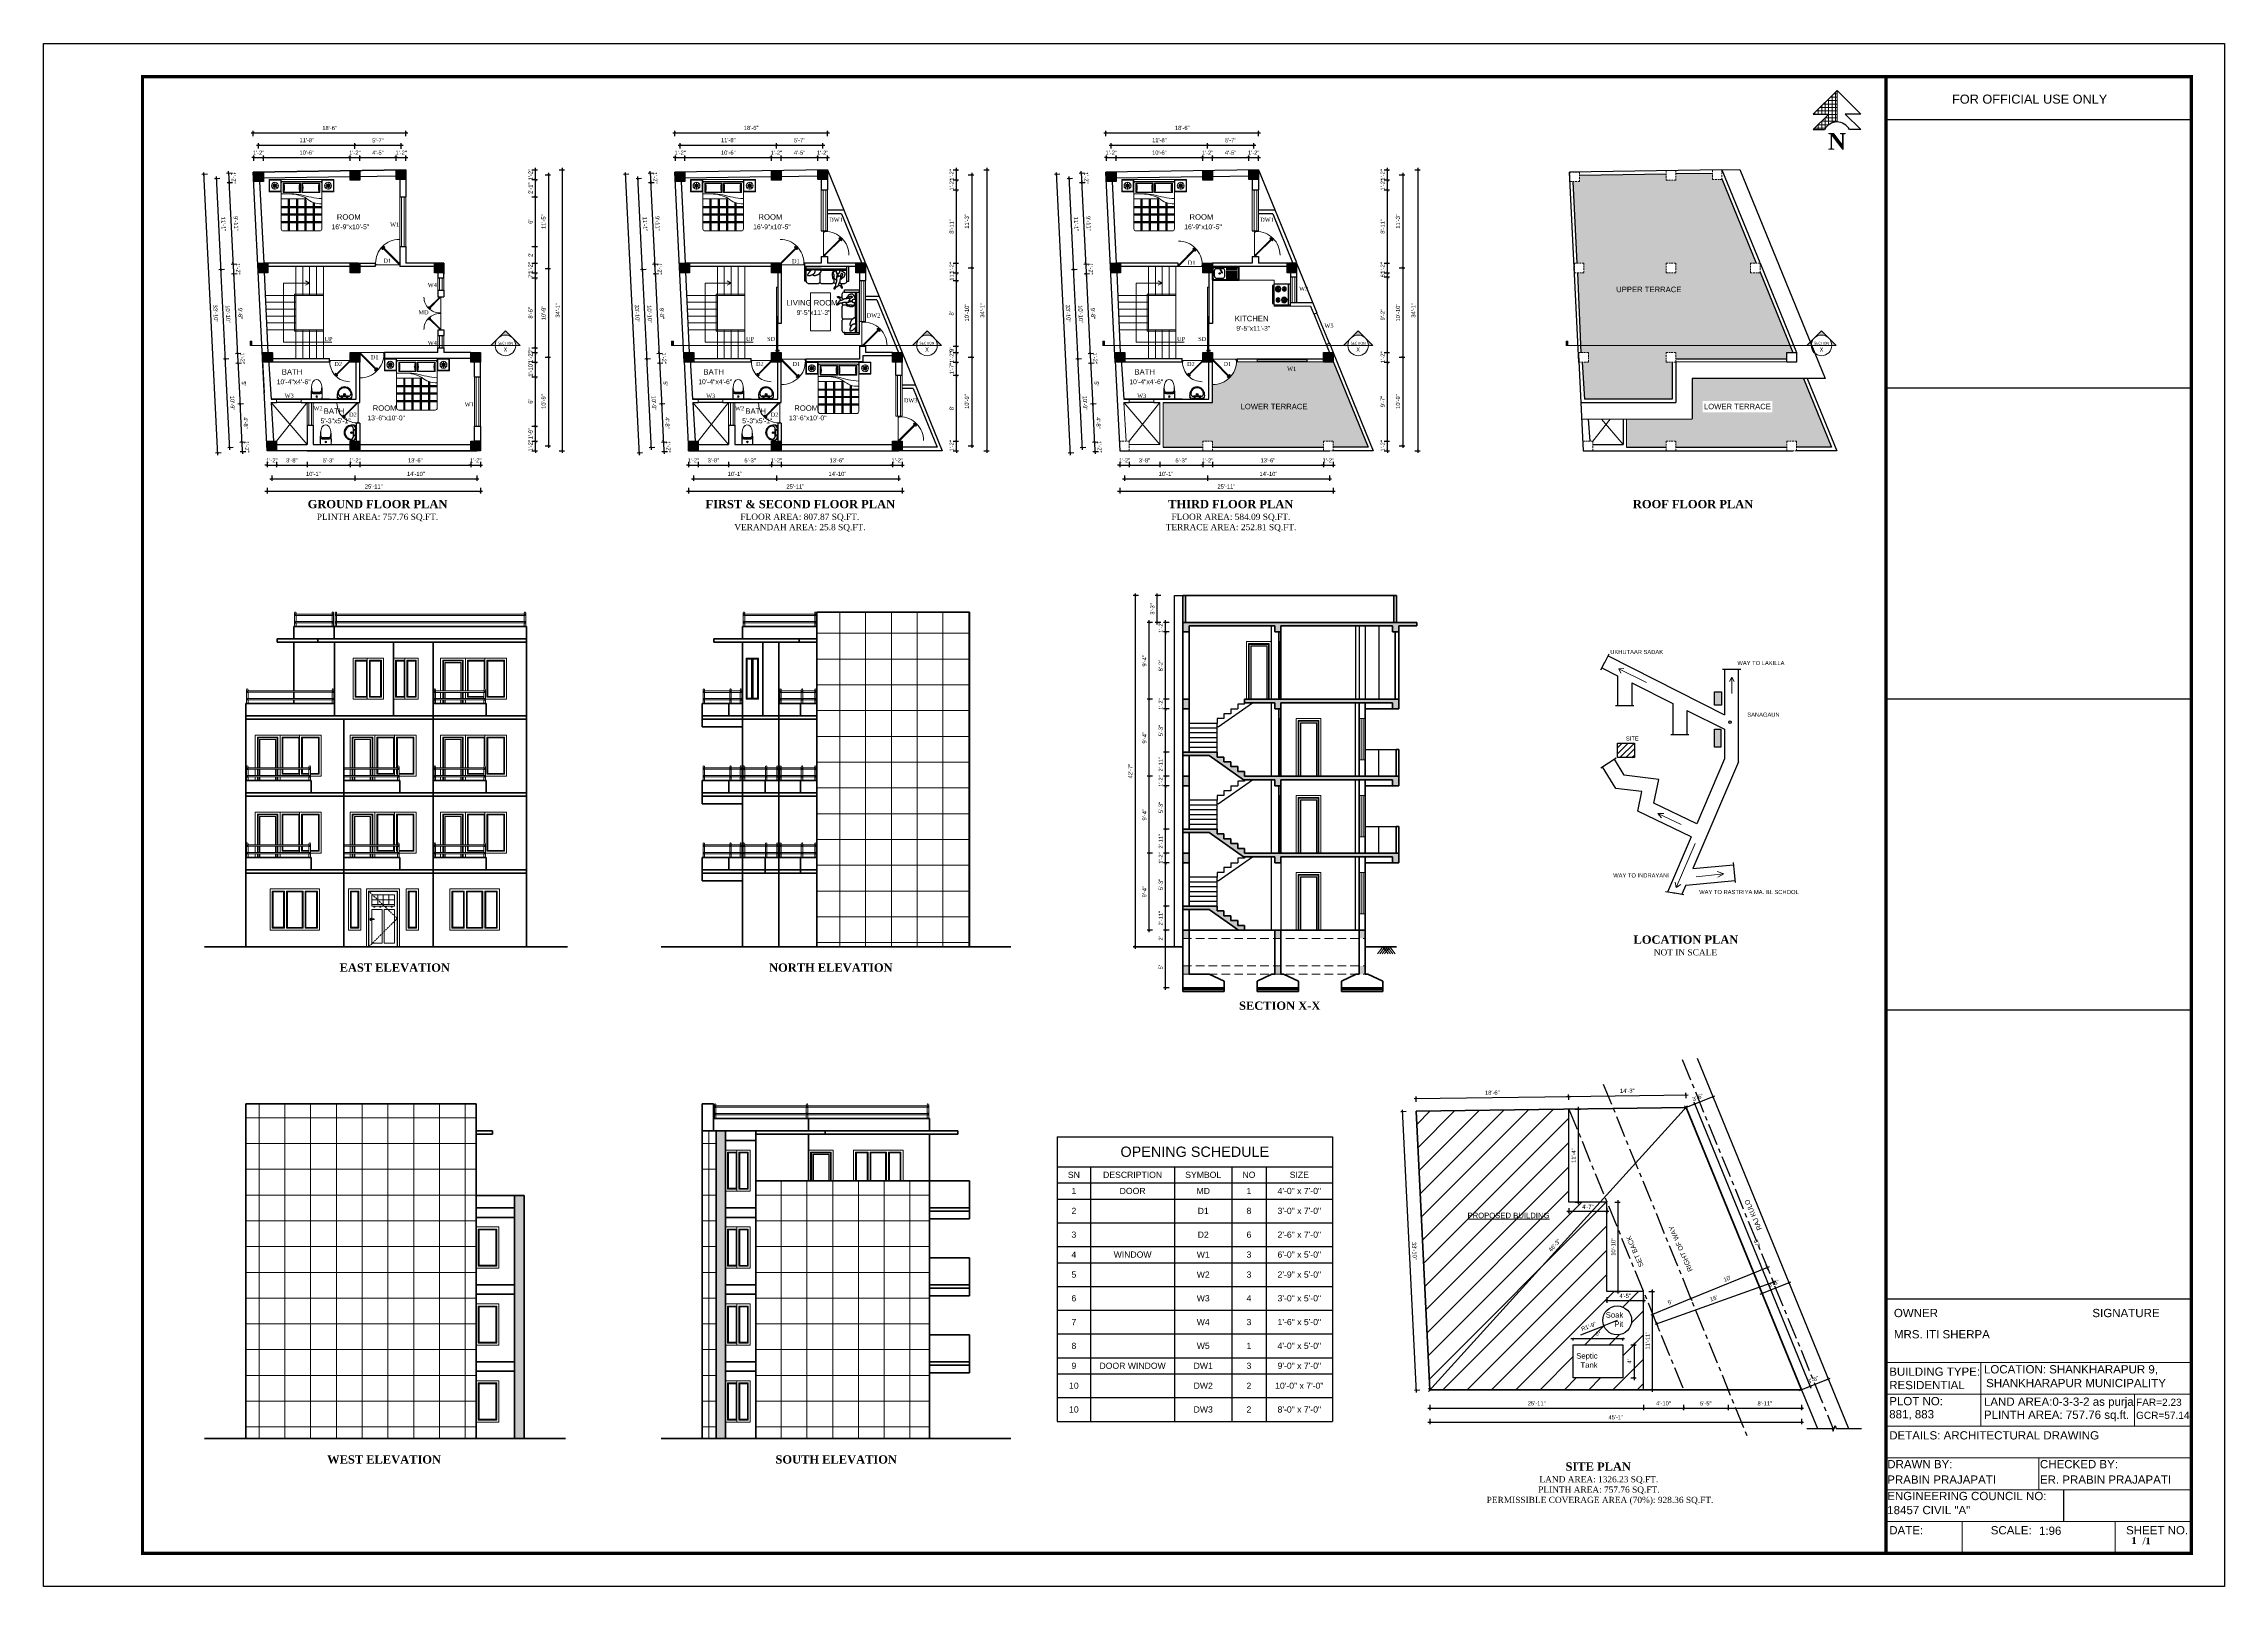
# Model space of a CAD drawing. Header units: inches. Extents: x -4737 to 13205, y 2479 to 13285.
# Drawn here: x -4506 to -1331, y 7017 to 9262 of the extents above; entities that cross this region are included whole.
import ezdxf
from ezdxf.enums import TextEntityAlignment as Align

# ---------------------------------------------------------------- set-up
doc = ezdxf.new("R2010")
doc.units = ezdxf.units.IN
doc.header["$MEASUREMENT"] = 0
for name, pattern in [('CENTER', [50.8, 31.75, -6.35, 6.35, -6.35]), ('HIDDEN', [0.375, 0.25, -0.125]), ('HIDDEN2', [0.1875, 0.125, -0.0625])]:
    doc.linetypes.add(name, pattern=pattern)
for name, color, linetype, lineweight in [('A-FURN', 9, 'Continuous', 5), ('Door', 205, 'Continuous', 13), ('DW-SEC', 24, 'Continuous', 25), ('Furnitures', 44, 'Continuous', 9), ('hatch-.09', 8, 'Continuous', 9), ('hatch-.09 @ 1', 8, 'Continuous', 9), ('hatch-.09 @ 96', 8, 'Continuous', 9), ('HATCH-.13', 8, 'Continuous', 13), ('interior wall', 10, 'Continuous', 13), ('Label', 7, 'Continuous', 13), ('ns_DIMS', 1, 'Continuous', 0), ('ns_DIMS @ 1', 1, 'Continuous', 0), ('ns_DOOR', 31, 'Continuous', 15), ('ns_HATCH', 40, 'Continuous', 0), ('ns_RAILING', 191, 'Continuous', 15), ('ns_TEXT', 7, 'Continuous', 13), ('ns_WALL', 21, 'Continuous', 60), ('ns_WINDOW', 151, 'Continuous', 15), ('ns_XTHIN', 41, 'Continuous', 0), ('PUERTAS', 7, 'Continuous', 9), ('road', 129, 'Continuous', 25), ('site', 11, 'Continuous', 40), ('stair', 201, 'Continuous', 13), ('Text', 7, 'Continuous', 13), ('Text 0.200', 122, 'Continuous', 20), ('WALL', 12, 'Continuous', 30), ('wall2', 1, 'Continuous', 15), ('windoow', 4, 'Continuous', 5)]:
    doc.layers.add(name, color=color, linetype=linetype, lineweight=lineweight)
for name, color, linetype in [('A-Wall', 7, 'Continuous'), ('ELEVATION', 3, 'Continuous'), ('furniture', 253, 'Continuous')]:
    doc.layers.add(name, color=color, linetype=linetype)
doc.layers.add('ns_FADED', color=252, linetype='Continuous', lineweight=13, transparency=0.35)
doc.styles.add('arial', font='arial.ttf')
doc.styles.add('arial 1000', font='arial.ttf')
doc.styles.add('ATTR', font='romans.shx', dxfattribs={"width": 0.8, "height": 0.7})
doc.styles.add('dim', font='arial.ttf', dxfattribs={"height": 7})
doc.styles.add('ordinary', font='arial.ttf')
doc.styles.get("Standard").update_dxf_attribs({"font": 'arial.ttf'})
doc.styles.add('Tahoma', font='tahoma.ttf')
doc.styles.add('titles', font='arial.ttf')
doc.dimstyles.new("1-8'", dxfattribs={"dimtxt": 6, "dimasz": 3, "dimexe": 3, "dimexo": 6, "dimgap": 4, "dimtad": 1, "dimdec": 0, "dimzin": 0, "dimdsep": 46, "dimlunit": 4, "dimtxsty": 'arial 1000', "dimblk": 'ARCHTICK', "dimcen": 8, "dimdle": 3, "dimclrt": 7, "dimazin": 0, "dimtfac": 1, "dimtdec": 0, "dimtix": 1, "dimtmove": 2, "dimatfit": 3, "dimfxl": 5, "dimfxlon": 1, "dimarcsym": 0})
pattern_1 = [(0, (-7198.0153, 3872.155), (0, 4.125), [3, -1.125]), (90, (-7198.0153, 3872.155), (-4.125, 3e-16), [3, -1.125])]

# ---------------------------------------------------------------- blocks, each defined once
blk = doc.blocks.new('SDEGH')
at = {"layer": 'Text'}
h = blk.add_hatch(dxfattribs=at)
h.set_pattern_fill('NET', color=256, scale=40, style=0)
h.set_pattern_definition([(0, (43922.391, -13181.093), (0, 5), []), (90, (43922.391, -13181.093), (-5, 3e-16), [])])
h.paths.add_polyline_path([(52300.8, -9226.1), (52266.3, -9260.6), (52288.8, -9260.6), (52266.3, -9283.1), (52282.8, -9283.1, -0.284572), (52300.8, -9272)])
blk.add_line((52300.8, -9226.1), (52300.8, -9272), dxfattribs=at)
at = {"layer": 'WALL'}
for p, q in [((52266.3, -9260.6), (52300.8, -9226.1)), ((52335.4, -9260.6), (52300.8, -9226.1)), ((52266.3, -9260.6), (52288.8, -9260.6)), ((52266.3, -9283.1), (52288.8, -9260.6)), ((52335.4, -9260.6), (52312.9, -9260.6)), ((52335.4, -9283.1), (52312.9, -9260.6)), ((52266.3, -9283.1), (52282.8, -9283.1)), ((52335.4, -9283.1), (52318.8, -9283.1))]:
    blk.add_line(p, q, dxfattribs=at)
blk.add_arc((52300.8, -9292), 20.1, 26.4605, 153.5395, dxfattribs=at)
at = {"layer": 'Defpoints', "insert": (52287.7, -9288.2), "char_height": 24, "width": 23.16, "attachment_point": 1}
blk.add_mtext('{\\fTimes New Roman|b1|i0|c0|p18;N}', dxfattribs=at)
blk = doc.blocks.new('A$C3AED30AC')
at = {"layer": 'A-FURN', "color": 147, "linetype": 'ByBlock'}
for p, q in [((0, 1532), (0, 1982)), ((0, 1982), (450, 1982)), ((450, 1982), (1950, 1982)), ((450, 1982), (450, 1532)), ((450, 1906), (450, 1982)), ((450, 1906), (1950, 1906)), ((450, 155), (450, 1830)), ((1950, 1982), (1950, 1532)), ((2400, 1982), (1950, 1982)), ((1950, 1830), (1950, 159)), ((2400, 1532), (2400, 1982)), ((450, 1532), (0, 1532)), ((1950, 1532), (2400, 1532)), ((1870, 79), (526, 79))]:
    blk.add_line(p, q, dxfattribs=at)
at = {"layer": 'A-FURN', "color": 8}
for p, q in [((20, 1552), (20, 1962)), ((20, 1962), (430, 1962)), ((430, 1962), (430, 1552)), ((1970, 1962), (1970, 1552)), ((2380, 1962), (1970, 1962)), ((2380, 1552), (2380, 1962)), ((430, 1552), (20, 1552)), ((1970, 1552), (2380, 1552))]:
    blk.add_line(p, q, dxfattribs=at)
at = {"layer": 'A-FURN', "color": 5, "linetype": 'ByBlock'}
for p, q in [((216, 1752), (82, 1752)), ((216, 1752), (121, 1847)), ((216, 1752), (121, 1657)), ((216, 1752), (216, 1887)), ((216, 1752), (311, 1847)), ((216, 1752), (216, 1752)), ((216, 1752), (216, 1752)), ((216, 1752), (216, 1752)), ((216, 1752), (350, 1752)), ((216, 1752), (216, 1618)), ((216, 1752), (311, 1657)), ((526, 1855), (526, 1500)), ((1189, 1855), (526, 1855)), ((1189, 1500), (1189, 1855)), ((1873, 1855), (1240, 1855)), ((1240, 1855), (1240, 1500)), ((1873, 1500), (1873, 1855)), ((2184, 1752), (2049, 1752)), ((2184, 1752), (2089, 1847)), ((2184, 1752), (2089, 1657)), ((2184, 1752), (2184, 1887)), ((2184, 1752), (2279, 1847)), ((2184, 1752), (2318, 1752)), ((2184, 1752), (2184, 1752)), ((2184, 1752), (2184, 1752)), ((2184, 1752), (2184, 1752)), ((2184, 1752), (2279, 1657)), ((2184, 1752), (2184, 1618)), ((526, 1500), (1189, 1500)), ((996, 1264), (1950, 1264)), ((1240, 1500), (1873, 1500)), ((1574, 1449), (1950, 1449))]:
    blk.add_line(p, q, dxfattribs=at)
at = {"layer": 'A-FURN', "color": 9}
for p, q in [((1163, 1835), (552, 1835)), ((1847, 1835), (1266, 1835)), ((552, 1520), (1163, 1520)), ((1266, 1520), (1847, 1520))]:
    blk.add_line(p, q, dxfattribs=at)
at = {"layer": 'A-FURN', "color": 8, "linetype": 'Continuous'}
for p, q in [((450, 983), (1950, 983)), ((450, 971), (1950, 971)), ((450, 959), (1950, 959)), ((450, 950), (1950, 950)), ((450, 938), (1950, 938)), ((722, 1115), (722, 79)), ((734, 1115), (734, 79)), ((746, 1115), (746, 79)), ((759, 1117), (759, 79)), ((771, 1120), (771, 79)), ((1030, 1223), (1030, 79)), ((1042, 1230), (1042, 79)), ((1054, 1237), (1054, 79)), ((1067, 1245), (1067, 79)), ((1079, 1253), (1079, 79)), ((1335, 1264), (1335, 79)), ((1347, 1264), (1347, 79)), ((1359, 1264), (1359, 79)), ((1372, 1264), (1372, 79)), ((1384, 1264), (1384, 79)), ((1640, 1264), (1640, 79)), ((1652, 1264), (1652, 79)), ((1664, 1264), (1664, 79)), ((1677, 1264), (1677, 79)), ((1689, 1264), (1689, 79)), ((450, 713), (1950, 713)), ((450, 701), (1950, 701)), ((450, 689), (1950, 689)), ((450, 680), (1950, 680)), ((450, 668), (1950, 668)), ((450, 431), (1950, 431)), ((450, 419), (1950, 419)), ((450, 407), (1950, 407)), ((450, 398), (1950, 398)), ((450, 386), (1950, 386))]:
    blk.add_line(p, q, dxfattribs=at)
at = {"layer": 'A-FURN', "color": 5, "linetype": 'ByBlock'}
for centre, radius in [((216, 1752), 129), ((216, 1752), 62.8), ((2184, 1752), 129), ((2184, 1752), 62.8)]:
    blk.add_circle(centre, radius, dxfattribs=at)
at = {"layer": 'A-FURN', "color": 147, "linetype": 'ByBlock'}
for centre, radius, start, end in [((526, 1830), 76.2, 90, 180), ((1873, 1830), 76.2, 0, 90), ((526, 155), 76.2, 180, 270), ((1870, 159), 80, 270, 0)]:
    blk.add_arc(centre, radius, start, end, dxfattribs=at)
at = {"layer": 'A-FURN', "color": 5, "linetype": 'ByBlock'}
for centre, radius, start, end in [((-83, 1677), 635, 343.7398, 16.2602), ((1799, 1677), 635, 163.73979, 196.26021), ((630, 1677), 635, 343.7398, 16.2602), ((2483, 1677), 635, 163.73979, 196.26021), ((194, 4689), 3422, 274.28895, 287.24996), ((485, 1886), 803, 267.49694, 311.91323), ((1639, 177), 1271, 90.35642, 119.03891), ((1573, -870), 2319, 89.98014, 99.03119)]:
    blk.add_arc(centre, radius, start, end, dxfattribs=at)
at = {"layer": 'A-FURN', "color": 9}
for centre, start, end in [((-83, 1677), 346.05939, 13.94061), ((1799, 1677), 166.05939, 193.94061), ((630, 1677), 346.05939, 13.94061), ((2483, 1677), 166.05939, 193.94061)]:
    blk.add_arc(centre, 655, start, end, dxfattribs=at)
blk = doc.blocks.new('2ft6in')
at = {"layer": 'PUERTAS', "color": 2}
for p, q in [((0, 2), (0, 0)), ((0.6, 2), (0, 2)), ((1.3, 0), (0, 0)), ((0.6, 1.3), (0.6, 2)), ((0.7, 1.3), (0.6, 1.3)), ((0.7, 1.3), (0.7, 2)), ((0.7, 1), (0.7, 1.3)), ((1.3, 1), (0.7, 1)), ((0.8, 2.1), (21, 22.3)), ((1.4, 1.6), (0.8, 2.1)), ((1.3, 1.5), (0.8, 2.1)), ((1.4, 1.6), (1.3, 1.5)), ((1.5, 1.4), (1.3, 1.5)), ((1.3, 0), (1.3, 1)), ((21.7, 21.6), (1.5, 1.4)), ((18.3, 21.8), (18.3, 21.8)), ((21.7, 21.6), (21, 22.3)), ((21.2, 18.9), (21.2, 18.9)), ((28.7, 0), (28.7, 1)), ((28.7, 1), (29.3, 1)), ((28.7, 0), (30, 0)), ((29.3, 1), (29.3, 2)), ((29.3, 2), (30, 2)), ((30, 0), (30, 2))]:
    blk.add_line(p, q, dxfattribs=at)
at = {"layer": 'PUERTAS', "color": 8}
for p, q in [((0, 0), (30, 0)), ((18.8, 20.8), (18, 21.4)), ((18.9, 20.8), (18.1, 21.5)), ((19, 20.9), (18.2, 21.6)), ((18.4, 21.9), (18.3, 21.8)), ((19.1, 21), (18.3, 21.7)), ((18.4, 21.9), (18.6, 22)), ((18.6, 22), (18.6, 22)), ((19.3, 21.3), (18.6, 22)), ((19.4, 21.4), (18.8, 22.1)), ((19.6, 21.5), (18.9, 22.3)), ((19.5, 21.5), (18.9, 22.3)), ((18.9, 20.3), (19.2, 20.7)), ((19.1, 20.8), (19, 20.9)), ((19.2, 20.9), (19.1, 21)), ((19.1, 20.8), (19.1, 20.9)), ((19.1, 20.4), (19.3, 20.8)), ((19.3, 20.9), (19.2, 21)), ((19.4, 21.1), (19.3, 21.2)), ((19.3, 20.6), (19.3, 20.8)), ((19.5, 21.2), (19.4, 21.3)), ((19.5, 21.2), (19.4, 21.3)), ((19.5, 21.1), (19.4, 21.2)), ((19.4, 20.8), (19.4, 20.9)), ((19.6, 20.9), (19.4, 20.9)), ((19.7, 21.1), (19.5, 21)), ((20.1, 21.4), (19.6, 21.1)), ((19.9, 21.2), (19.6, 21.1)), ((19.7, 19.5), (20.1, 19.8)), ((19.9, 19.7), (20.2, 19.8)), ((20.1, 19.9), (20.3, 19.9)), ((20.2, 20), (20.3, 20)), ((20.2, 19.7), (20.3, 19.6)), ((20.2, 19.7), (20.3, 19.6)), ((20.2, 19.4), (20.9, 18.7)), ((20.2, 19.4), (20.8, 18.6)), ((20.3, 20.1), (20.4, 20)), ((20.3, 19.8), (20.4, 19.7)), ((20.3, 19.5), (21, 18.8)), ((20.5, 20.3), (20.4, 20.1)), ((20.4, 19.8), (20.4, 19.7)), ((20.7, 20.5), (20.5, 20.2)), ((20.5, 20), (20.6, 19.9)), ((20.5, 19.6), (21.1, 18.9)), ((20.8, 20.6), (20.6, 20.2)), ((20.6, 20.1), (20.7, 20)), ((20.6, 20.1), (20.7, 20)), ((20.6, 20), (20.7, 20)), ((20.7, 19.9), (21.4, 19.2)), ((20.8, 20), (21.6, 19.3)), ((20.9, 20.1), (21.7, 19.5)), ((21, 20.1), (21.7, 19.5)), ((21.3, 19), (21.2, 18.9)), ((21.3, 19), (21.4, 19.1)), ((21.4, 19.2), (21.4, 19.1))]:
    blk.add_line(p, q, dxfattribs=at)
at = {"layer": 'PUERTAS', "color": 1}
for p, q in [((18.1, 21.5), (18.5, 21.9)), ((18.1, 21.4), (18.5, 21.9)), ((18.1, 21.5), (18.1, 21.5)), ((18.7, 20.8), (18.1, 21.3)), ((18.9, 22.3), (18.5, 21.9)), ((18.8, 22.2), (18.5, 21.9)), ((18.8, 22.2), (18.8, 22.2)), ((18.8, 20.8), (19.2, 21.2)), ((18.8, 20.2), (19.1, 20.6)), ((18.9, 20.1), (18.8, 20.1)), ((18.9, 20.9), (18.9, 20.9)), ((19.5, 21.6), (19, 22.3)), ((19, 20.9), (19.2, 21.1)), ((19.1, 20.8), (19, 20.9)), ((19.1, 20.8), (19.3, 21)), ((19.1, 20.7), (19.1, 20.7)), ((19.1, 20.6), (19.1, 20.6)), ((19.5, 21.5), (19.2, 21.2)), ((19.5, 21.3), (19.2, 21.1)), ((19.5, 21.2), (19.3, 21)), ((19.4, 21.4), (19.5, 21.4)), ((19.5, 21.2), (19.4, 21.3)), ((19.5, 19.4), (19.5, 19.4)), ((19.6, 21.2), (19.6, 21.2)), ((19.6, 19.4), (20, 19.7)), ((20.1, 21.5), (19.7, 21.2)), ((19.7, 21.2), (19.7, 21.2)), ((20, 19.7), (20, 19.7)), ((20.1, 19.7), (20.1, 19.7)), ((20.2, 21.5), (20.2, 21.5)), ((20.2, 19.7), (20.4, 19.9)), ((20.2, 19.4), (20.6, 19.8)), ((20.2, 19.7), (20.3, 19.6)), ((20.2, 19.3), (20.8, 18.6)), ((20.3, 19.6), (20.5, 19.8)), ((20.3, 19.5), (20.3, 19.5)), ((20.6, 20.1), (20.4, 19.9)), ((20.7, 20), (20.5, 19.8)), ((20.7, 20.2), (20.6, 20.2)), ((20.9, 20.1), (20.6, 19.8)), ((20.6, 20.1), (20.7, 20)), ((20.9, 20.7), (20.7, 20.3)), ((20.7, 20.3), (20.7, 20.3)), ((20.8, 20), (20.8, 20)), ((20.9, 20.8), (20.9, 20.8)), ((20.9, 18.6), (21.3, 19.1)), ((20.9, 18.7), (21.3, 19)), ((20.9, 18.7), (20.9, 18.7)), ((21, 20.1), (21.7, 19.6)), ((21.7, 19.5), (21.3, 19.1)), ((21.7, 19.4), (21.3, 19)), ((21.6, 19.4), (21.7, 19.4))]:
    blk.add_line(p, q, dxfattribs=at)
at = {"layer": 'PUERTAS', "color": 2}
for radius in [0.129, 0.0627]:
    blk.add_circle((0.7, 2.1), radius, dxfattribs=at)
at = {"layer": 'PUERTAS', "color": 8}
blk.add_arc((0.7, 2.1), 28.7, 359.7285, 90.0333, dxfattribs=at)
at = {"layer": 'PUERTAS', "color": 1}
for centre, start, end in [((18.8, 20.8), 231.0764, 315), ((18.9, 20.2), 135, 225), ((18.9, 22.2), 38.9236, 135), ((19, 20.9), 225, 315), ((19.2, 20.7), 135, 219.7428), ((19.1, 20.6), 315, 39.7428), ((19.5, 21.6), 315, 38.9236), ((19.4, 21.4), 315, 45), ((19.6, 21.2), 50.2572, 135), ((19.6, 19.5), 225, 315), ((19.7, 21.3), 230.2572, 315), ((20.1, 19.6), 50.2572, 135), ((20.2, 21.4), 45, 135), ((20.2, 19.7), 230.2572, 315), ((20.3, 19.4), 135, 218.9236), ((20.4, 19.5), 135, 225), ((20.7, 20.3), 135, 219.7428), ((20.6, 20.2), 315, 39.7428), ((20.8, 20), 45, 135), ((20.8, 18.7), 218.9236, 315), ((20.9, 20.7), 315, 45), ((21, 20.1), 51.0764, 135), ((21.7, 19.5), 315, 51.0764)]:
    blk.add_arc(centre, 0.0667, start, end, dxfattribs=at)
blk = doc.blocks.new('*U33')
at = {"color": 3, "xscale": -1}
blk.add_blockref('2ft6in', (42, 0), dxfattribs=at)
blk = doc.blocks.new('3ft')
at = {"layer": 'PUERTAS', "color": 2}
for p, q in [((0, 2.4), (0, 0)), ((0.7, 2.4), (0, 2.4)), ((1.6, 0), (0, 0)), ((0.7, 1.5), (0.7, 2.4)), ((0.8, 1.5), (0.7, 1.5)), ((0.8, 1.5), (0.8, 2.4)), ((0.8, 1.2), (0.8, 1.5)), ((1.6, 1.2), (0.8, 1.2)), ((1.6, 1.8), (0.9, 2.5)), ((1, 2.5), (25.2, 26.7)), ((1.6, 1.9), (1, 2.5)), ((1.6, 1.9), (1.6, 1.8)), ((1.8, 1.6), (1.6, 1.8)), ((1.6, 0), (1.6, 1.2)), ((26, 25.9), (1.8, 1.6)), ((22, 26.1), (22, 26.1)), ((26, 25.9), (25.2, 26.7)), ((25.4, 22.7), (25.4, 22.7)), ((34.4, 0), (34.4, 1.2)), ((34.4, 1.2), (35.2, 1.2)), ((34.4, 0), (36, 0)), ((35.2, 1.2), (35.2, 2.4)), ((35.2, 2.4), (36, 2.4)), ((36, 0), (36, 2.4))]:
    blk.add_line(p, q, dxfattribs=at)
at = {"layer": 'PUERTAS', "color": 8}
for p, q in [((0, 0), (36, 0)), ((22.6, 24.9), (21.6, 25.7)), ((22.6, 25), (21.7, 25.7)), ((22.7, 25.1), (21.8, 25.9)), ((22.1, 26.3), (22, 26.1)), ((22.9, 25.2), (22, 26.1)), ((22.1, 26.3), (22.3, 26.4)), ((22.3, 26.4), (22.3, 26.4)), ((23.2, 25.5), (22.3, 26.4)), ((23.3, 25.7), (22.5, 26.6)), ((23.5, 25.8), (22.7, 26.8)), ((23.4, 25.8), (22.7, 26.7)), ((22.7, 24.3), (23, 24.8)), ((23, 25), (22.8, 25.1)), ((23, 25), (22.9, 25.2)), ((23, 25), (22.9, 25.1)), ((22.9, 24.5), (23.1, 24.9)), ((23.1, 25.1), (23, 25.2)), ((23.1, 24.8), (23.2, 25)), ((23.3, 25.3), (23.2, 25.4)), ((23.4, 25.4), (23.3, 25.6)), ((23.4, 25.4), (23.3, 25.5)), ((23.4, 25.4), (23.3, 25.5)), ((23.3, 24.9), (23.3, 25.1)), ((23.5, 25.1), (23.3, 25.1)), ((23.6, 25.3), (23.4, 25.2)), ((23.9, 25.5), (23.5, 25.3)), ((24.1, 25.7), (23.6, 25.4)), ((23.6, 23.4), (24.1, 23.7)), ((23.8, 23.6), (24.2, 23.8)), ((24.1, 23.8), (24.3, 23.9)), ((24.2, 24), (24.4, 24)), ((24.2, 23.3), (25, 22.3)), ((24.3, 23.7), (24.4, 23.6)), ((24.3, 23.7), (24.5, 23.6)), ((24.3, 23.6), (24.4, 23.5)), ((24.3, 23.3), (25.1, 22.4)), ((24.4, 24.2), (24.4, 24)), ((24.4, 23.8), (24.5, 23.7)), ((24.4, 23.4), (25.2, 22.5)), ((24.6, 24.3), (24.5, 24.1)), ((24.5, 23.6), (25.4, 22.7)), ((24.8, 24.6), (24.6, 24.2)), ((24.6, 24), (24.7, 23.9)), ((25, 24.8), (24.7, 24.3)), ((24.7, 24.1), (24.8, 23.9)), ((24.7, 24.1), (24.8, 24)), ((24.8, 24.1), (24.9, 24)), ((24.8, 23.8), (25.7, 23)), ((25, 24), (25.9, 23.2)), ((25.1, 24.2), (26.1, 23.4)), ((25.1, 24.1), (26, 23.3)), ((25.6, 22.8), (25.4, 22.7)), ((25.6, 22.8), (25.7, 23)), ((25.7, 23), (25.7, 23))]:
    blk.add_line(p, q, dxfattribs=at)
at = {"layer": 'PUERTAS', "color": 1}
for p, q in [((21.7, 25.8), (22.1, 26.3)), ((21.7, 25.7), (22.2, 26.2)), ((21.7, 25.8), (21.7, 25.8)), ((22.5, 25), (21.7, 25.6)), ((22.6, 26.7), (22.1, 26.3)), ((22.7, 26.7), (22.2, 26.2)), ((22.6, 26.7), (22.6, 26.7)), ((22.6, 25), (23, 25.4)), ((22.6, 24.3), (22.9, 24.7)), ((22.6, 24.1), (22.6, 24.1)), ((22.7, 25.1), (22.7, 25.1)), ((23.4, 25.9), (22.8, 26.7)), ((22.8, 25.1), (23.1, 25.3)), ((22.9, 25), (22.8, 25.1)), ((22.9, 24.9), (23.2, 25.2)), ((22.9, 24.8), (22.9, 24.8)), ((22.9, 24.7), (22.9, 24.7)), ((23.4, 25.8), (23, 25.4)), ((23.3, 25.6), (23.1, 25.3)), ((23.5, 25.5), (23.2, 25.2)), ((23.3, 25.7), (23.3, 25.7)), ((23.4, 25.5), (23.3, 25.6)), ((23.4, 23.3), (23.4, 23.3)), ((23.6, 25.5), (23.6, 25.5)), ((23.6, 23.3), (24, 23.6)), ((24.1, 25.8), (23.7, 25.5)), ((23.7, 25.5), (23.7, 25.5)), ((24, 23.6), (24, 23.6)), ((24.1, 23.6), (24.1, 23.6)), ((24.3, 25.8), (24.3, 25.8)), ((24.3, 23.6), (24.5, 23.9)), ((24.3, 23.3), (24.7, 23.7)), ((24.3, 23.6), (24.4, 23.5)), ((24.3, 23.2), (24.9, 22.4)), ((24.4, 23.5), (24.6, 23.8)), ((24.4, 23.4), (24.4, 23.4)), ((24.8, 24.1), (24.5, 23.9)), ((24.9, 24), (24.6, 23.8)), ((25.1, 24.1), (24.7, 23.7)), ((25.1, 24.8), (24.8, 24.4)), ((24.8, 24.4), (24.8, 24.4)), ((24.8, 24.3), (24.8, 24.3)), ((24.8, 24.1), (24.9, 24)), ((25, 24), (25, 24)), ((25, 22.4), (25.5, 22.9)), ((25.1, 25), (25.1, 25)), ((25.1, 22.4), (25.6, 22.8)), ((25.1, 22.4), (25.1, 22.4)), ((25.2, 24.1), (26, 23.5)), ((26, 23.4), (25.5, 22.9)), ((26, 23.3), (25.6, 22.8)), ((26, 23.3), (26, 23.3))]:
    blk.add_line(p, q, dxfattribs=at)
at = {"layer": 'PUERTAS', "color": 2}
for radius in [0.155, 0.0752]:
    blk.add_circle((0.8, 2.6), radius, dxfattribs=at)
at = {"layer": 'PUERTAS', "color": 8}
blk.add_arc((0.8, 2.6), 34.4, 359.7285, 90.0333, dxfattribs=at)
at = {"layer": 'PUERTAS', "color": 1}
for centre, start, end in [((22.5, 25), 231.0764, 315), ((22.7, 24.2), 135, 225), ((22.7, 26.7), 38.9236, 135), ((22.8, 25.1), 225, 315), ((23, 24.9), 135, 219.7428), ((22.9, 24.8), 315, 39.7428), ((23.3, 25.6), 315, 45), ((23.4, 25.9), 315, 38.9236), ((23.5, 23.4), 225, 315), ((23.5, 25.4), 50.2572, 135), ((23.6, 25.5), 230.2572, 315), ((24.1, 23.6), 50.2572, 135), ((24.2, 25.7), 45, 135), ((24.2, 23.7), 230.2572, 315), ((24.3, 23.2), 135, 218.9236), ((24.4, 23.5), 135, 225), ((24.8, 24.3), 135, 219.7428), ((24.7, 24.2), 315, 39.7428), ((24.9, 24), 45, 135), ((25, 22.4), 218.9236, 315), ((25, 24.9), 315, 45), ((25.2, 24.1), 51.0764, 135), ((26, 23.4), 315, 51.0764)]:
    blk.add_arc(centre, 0.08, start, end, dxfattribs=at)
blk = doc.blocks.new('*U36')
at = {"color": 3}
blk.add_blockref('3ft', (0, 0), dxfattribs=at)
blk = doc.blocks.new('A$C2BC6131C')
at = {"layer": 'A-FURN', "color": 8}
for p in [(0, 164), (0, -164)]:
    blk.add_line(p, (0, 0), dxfattribs=at)
for radius in [29.6, 16.1]:
    blk.add_circle((96, 0), radius, dxfattribs=at)
for centre, radius, start, end in [((40, 164), 40, 92.59988, 180), ((197, -4116), 4312, 86.30057, 92.47118), ((155, -2371), 2577, 82.86641, 92.59988), ((793, 24), 602, 165.61847, 182.25332), ((193, 178), 18.2, 343.38126, 66.47238), ((202, 176), 18.8, 342.35932, 95.93155), ((793, 24), 592, 165.61847, 182.25332), ((774, 24), 552, 165.61847, 182.45753), ((218, 172), 24.1, 332.20328, 71.94045), ((1633, -8), 1378, 174.60795, 179.65911), ((1633, 8), 1378, 180.34089, 185.39205), ((321, 116), 60, 100.47011, 174.60795), ((468, -913), 1100, 89.65189, 98.29697), ((40, -164), 40, 180, 267.40012), ((197, 4116), 4312, 267.52882, 273.69943), ((155, 2371), 2577, 267.40012, 277.13359), ((793, -24), 602, 177.74668, 194.38153), ((202, -176), 18.8, 264.06845, 17.64068), ((193, -178), 18.2, 293.52762, 16.61874), ((793, -24), 592, 177.74668, 194.38153), ((774, -24), 552, 177.54247, 194.38153), ((218, -172), 24.1, 288.05955, 27.79672), ((321, -116), 60, 185.39205, 259.52989), ((468, 913), 1100, 261.70303, 270.34811)]:
    blk.add_arc(centre, radius, start, end, dxfattribs=at)
blk.add_ellipse((441, 0), major_axis=(-289, 0), ratio=0.648116, start_param=1.570796, end_param=4.592942, dxfattribs=at)
blk = doc.blocks.new('A$C2C8E2855')
at = {"color": 3}
for p, q in [((77, -154), (19, -208)), ((50, -118), (20, -196)), ((530, -118), (50, -118)), ((52, -118), (529, -118)), ((111, -140), (471, -140)), ((149, -223), (431, -223)), ((431, -223), (149, -223)), ((507, -155), (563, -213)), ((530, -118), (560, -196))]:
    blk.add_line(p, q, dxfattribs=at)
for centre, radius in [((191, -183), 16.3), ((292, -290), 31.6), ((292, -290), 23), ((391, -183), 16.3)]:
    blk.add_circle(centre, radius, dxfattribs=at)
for centre, radius, start, end in [((318, -270), 307, 166.17513, 244.72963), ((149, -323), 100, 90, 190.56023), ((290, -297), 243, 190.56023, 349.43977), ((111, -190), 50, 90, 133.18096), ((290, -319), 250, 245.80711, 296.46282), ((318, -270), 307, 266.58899, 266.59358), ((261, -270), 307, 297.06391, 13.82487), ((431, -323), 100, 349.43977, 90), ((471, -190), 50, 44.56072, 90)]:
    blk.add_arc(centre, radius, start, end, dxfattribs=at)
at = {"color": 3, "width": 0.8, "flags": 9}
for tag in ['XSIZE', 'YSIZE']:
    blk.add_attdef(tag, (290, -118), '', height=0.5, dxfattribs=at)
blk = doc.blocks.new('_ArchTick')
at = {"color": 0, "const_width": 0.15}
blk.add_lwpolyline([(-0.5, -0.5), (0.5, 0.5)], dxfattribs=at)
blk = doc.blocks.new('*D1527')
at = {"layer": 'Defpoints', "color": 0, "transparency": 16777216}
for p in [(-4186.3, 9096.2), (-4200.3, 9075), (-4186.3, 9075)]:
    blk.add_point(p, dxfattribs=at)
at = {"layer": 'ns_DIMS', "color": 0, "lineweight": -2, "transparency": 16777216}
for p, q in [((-4200.3, 9096.2), (-4203.3, 9096.2)), ((-4200.3, 9091.2), (-4200.3, 9099.2)), ((-4200.3, 9096.2), (-4186.3, 9096.2)), ((-4186.3, 9091.2), (-4186.3, 9099.2)), ((-4186.3, 9096.2), (-4183.3, 9096.2))]:
    blk.add_line(p, q, dxfattribs=at)
at = {"layer": 'ns_DIMS', "color": 0, "lineweight": -2, "transparency": 16777216, "xscale": 3, "yscale": 3, "zscale": 3}
blk.add_blockref('_ArchTick', (-4200.3, 9096.2), dxfattribs=at)
at = {"layer": 'ns_DIMS', "color": 0, "lineweight": -2, "transparency": 16777216, "xscale": 3, "yscale": 3, "zscale": 3, "rotation": 180}
blk.add_blockref('_ArchTick', (-4186.3, 9096.2), dxfattribs=at)
at = {"layer": 'ns_DIMS', "color": 7, "transparency": 16777216, "insert": (-4193.3, 9103.2), "char_height": 6, "attachment_point": 5, "style": 'arial 1000'}
blk.add_mtext('1\'-2"', dxfattribs=at)
blk = doc.blocks.new('*D1528')
at = {"layer": 'Defpoints', "color": 0, "transparency": 16777216}
for p in [(-4053.1, 9114.2), (-4193.3, 9075), (-4053.1, 9077)]:
    blk.add_point(p, dxfattribs=at)
at = {"layer": 'ns_DIMS', "color": 0, "lineweight": -2, "transparency": 16777216}
for p, q in [((-4196.3, 9114.2), (-4050.1, 9114.2)), ((-4193.3, 9109.2), (-4193.3, 9117.2)), ((-4053.1, 9109.2), (-4053.1, 9117.2))]:
    blk.add_line(p, q, dxfattribs=at)
at = {"layer": 'ns_DIMS', "color": 0, "lineweight": -2, "transparency": 16777216, "xscale": 3, "yscale": 3, "zscale": 3, "rotation": 180}
blk.add_blockref('_ArchTick', (-4193.3, 9114.2), dxfattribs=at)
at = {"layer": 'ns_DIMS', "color": 0, "lineweight": -2, "transparency": 16777216, "xscale": 3, "yscale": 3, "zscale": 3}
blk.add_blockref('_ArchTick', (-4053.1, 9114.2), dxfattribs=at)
at = {"layer": 'ns_DIMS', "color": 7, "transparency": 16777216, "insert": (-4123.2, 9121.3), "char_height": 6, "attachment_point": 5, "style": 'arial 1000'}
blk.add_mtext('11\'-8"', dxfattribs=at)
blk = doc.blocks.new('*D1529')
at = {"layer": 'Defpoints', "color": 0, "transparency": 16777216}
for p in [(-3978.8, 9132), (-4201, 9075), (-3978.8, 9078)]:
    blk.add_point(p, dxfattribs=at)
at = {"layer": 'ns_DIMS', "color": 0, "lineweight": -2, "transparency": 16777216}
for p, q in [((-4204, 9132), (-3975.8, 9132)), ((-4201, 9127), (-4201, 9135)), ((-3978.8, 9127), (-3978.8, 9135))]:
    blk.add_line(p, q, dxfattribs=at)
at = {"layer": 'ns_DIMS', "color": 0, "lineweight": -2, "transparency": 16777216, "xscale": 3, "yscale": 3, "zscale": 3, "rotation": 180}
blk.add_blockref('_ArchTick', (-4201, 9132), dxfattribs=at)
at = {"layer": 'ns_DIMS', "color": 0, "lineweight": -2, "transparency": 16777216, "xscale": 3, "yscale": 3, "zscale": 3}
blk.add_blockref('_ArchTick', (-3978.8, 9132), dxfattribs=at)
at = {"layer": 'ns_DIMS', "color": 7, "transparency": 16777216, "insert": (-4089.9, 9139), "char_height": 6, "attachment_point": 5, "style": 'arial 1000'}
blk.add_mtext('18\'-6"', dxfattribs=at)
blk = doc.blocks.new('*D1530')
at = {"layer": 'Defpoints', "color": 0, "transparency": 16777216}
for p in [(-4060.1, 9096.2), (-4186.3, 9075), (-4060.1, 9077)]:
    blk.add_point(p, dxfattribs=at)
at = {"layer": 'ns_DIMS', "color": 0, "lineweight": -2, "transparency": 16777216}
for p, q in [((-4189.3, 9096.2), (-4057.1, 9096.2)), ((-4186.3, 9091.2), (-4186.3, 9099.2)), ((-4060.1, 9091.2), (-4060.1, 9099.2))]:
    blk.add_line(p, q, dxfattribs=at)
at = {"layer": 'ns_DIMS', "color": 0, "lineweight": -2, "transparency": 16777216, "xscale": 3, "yscale": 3, "zscale": 3, "rotation": 180}
blk.add_blockref('_ArchTick', (-4186.3, 9096.2), dxfattribs=at)
at = {"layer": 'ns_DIMS', "color": 0, "lineweight": -2, "transparency": 16777216, "xscale": 3, "yscale": 3, "zscale": 3}
blk.add_blockref('_ArchTick', (-4060.1, 9096.2), dxfattribs=at)
at = {"layer": 'ns_DIMS', "color": 7, "transparency": 16777216, "insert": (-4123.2, 9103.3), "char_height": 6, "attachment_point": 5, "style": 'arial 1000'}
blk.add_mtext('10\'-6"', dxfattribs=at)
blk = doc.blocks.new('*D1531')
at = {"layer": 'Defpoints', "color": 0, "transparency": 16777216}
for p in [(-4046.1, 9096.2), (-4060.1, 9077), (-4046.1, 9077)]:
    blk.add_point(p, dxfattribs=at)
at = {"layer": 'ns_DIMS', "color": 0, "lineweight": -2, "transparency": 16777216}
for p, q in [((-4060.1, 9096.2), (-4063.1, 9096.2)), ((-4060.1, 9091.2), (-4060.1, 9099.2)), ((-4060.1, 9096.2), (-4046.1, 9096.2)), ((-4046.1, 9091.2), (-4046.1, 9099.2)), ((-4046.1, 9096.2), (-4043.1, 9096.2))]:
    blk.add_line(p, q, dxfattribs=at)
at = {"layer": 'ns_DIMS', "color": 0, "lineweight": -2, "transparency": 16777216, "xscale": 3, "yscale": 3, "zscale": 3}
blk.add_blockref('_ArchTick', (-4060.1, 9096.2), dxfattribs=at)
at = {"layer": 'ns_DIMS', "color": 0, "lineweight": -2, "transparency": 16777216, "xscale": 3, "yscale": 3, "zscale": 3, "rotation": 180}
blk.add_blockref('_ArchTick', (-4046.1, 9096.2), dxfattribs=at)
at = {"layer": 'ns_DIMS', "color": 7, "transparency": 16777216, "insert": (-4053.1, 9103.2), "char_height": 6, "attachment_point": 5, "style": 'arial 1000'}
blk.add_mtext('1\'-2"', dxfattribs=at)
blk = doc.blocks.new('*D1532')
at = {"layer": 'Defpoints', "color": 0, "transparency": 16777216}
for p in [(-3992.8, 9096.2), (-4046.1, 9077), (-3992.8, 9078.2)]:
    blk.add_point(p, dxfattribs=at)
at = {"layer": 'ns_DIMS', "color": 0, "lineweight": -2, "transparency": 16777216}
for p, q in [((-4049.1, 9096.2), (-3989.8, 9096.2)), ((-4046.1, 9091.2), (-4046.1, 9099.2)), ((-3992.8, 9091.2), (-3992.8, 9099.2))]:
    blk.add_line(p, q, dxfattribs=at)
at = {"layer": 'ns_DIMS', "color": 0, "lineweight": -2, "transparency": 16777216, "xscale": 3, "yscale": 3, "zscale": 3, "rotation": 180}
blk.add_blockref('_ArchTick', (-4046.1, 9096.2), dxfattribs=at)
at = {"layer": 'ns_DIMS', "color": 0, "lineweight": -2, "transparency": 16777216, "xscale": 3, "yscale": 3, "zscale": 3}
blk.add_blockref('_ArchTick', (-3992.8, 9096.2), dxfattribs=at)
at = {"layer": 'ns_DIMS', "color": 7, "transparency": 16777216, "insert": (-4019.5, 9103.2), "char_height": 6, "attachment_point": 5, "style": 'arial 1000'}
blk.add_mtext('4\'-5"', dxfattribs=at)
blk = doc.blocks.new('*D1533')
at = {"layer": 'Defpoints', "color": 0, "transparency": 16777216}
for p in [(-3978.8, 9096.2), (-3992.8, 9078), (-3978.8, 9078)]:
    blk.add_point(p, dxfattribs=at)
at = {"layer": 'ns_DIMS', "color": 0, "lineweight": -2, "transparency": 16777216}
for p, q in [((-3992.8, 9096.2), (-3995.8, 9096.2)), ((-3992.8, 9091.2), (-3992.8, 9099.2)), ((-3992.8, 9096.2), (-3978.8, 9096.2)), ((-3978.8, 9091.2), (-3978.8, 9099.2)), ((-3978.8, 9096.2), (-3975.8, 9096.2))]:
    blk.add_line(p, q, dxfattribs=at)
at = {"layer": 'ns_DIMS', "color": 0, "lineweight": -2, "transparency": 16777216, "xscale": 3, "yscale": 3, "zscale": 3}
blk.add_blockref('_ArchTick', (-3992.8, 9096.2), dxfattribs=at)
at = {"layer": 'ns_DIMS', "color": 0, "lineweight": -2, "transparency": 16777216, "xscale": 3, "yscale": 3, "zscale": 3, "rotation": 180}
blk.add_blockref('_ArchTick', (-3978.8, 9096.2), dxfattribs=at)
at = {"layer": 'ns_DIMS', "color": 7, "transparency": 16777216, "insert": (-3985.8, 9103.2), "char_height": 6, "attachment_point": 5, "style": 'arial 1000'}
blk.add_mtext('1\'-2"', dxfattribs=at)
blk = doc.blocks.new('*D1534')
at = {"layer": 'Defpoints', "color": 0, "transparency": 16777216}
for p in [(-3985.8, 9114), (-4053.1, 9077), (-3985.8, 9078)]:
    blk.add_point(p, dxfattribs=at)
at = {"layer": 'ns_DIMS', "color": 0, "lineweight": -2, "transparency": 16777216}
for p, q in [((-4056.1, 9114), (-3982.8, 9114)), ((-4053.1, 9109), (-4053.1, 9117)), ((-3985.8, 9109), (-3985.8, 9117))]:
    blk.add_line(p, q, dxfattribs=at)
at = {"layer": 'ns_DIMS', "color": 0, "lineweight": -2, "transparency": 16777216, "xscale": 3, "yscale": 3, "zscale": 3, "rotation": 180}
blk.add_blockref('_ArchTick', (-4053.1, 9114), dxfattribs=at)
at = {"layer": 'ns_DIMS', "color": 0, "lineweight": -2, "transparency": 16777216, "xscale": 3, "yscale": 3, "zscale": 3}
blk.add_blockref('_ArchTick', (-3985.8, 9114), dxfattribs=at)
at = {"layer": 'ns_DIMS', "color": 7, "transparency": 16777216, "insert": (-4019.5, 9121), "char_height": 6, "attachment_point": 5, "style": 'arial 1000'}
blk.add_mtext('5\'-7"', dxfattribs=at)
blk = doc.blocks.new('*U32')
at = {"color": 3}
blk.add_blockref('2ft6in', (0, 0), dxfattribs=at)
blk = doc.blocks.new('*U37')
at = {"color": 3, "xscale": -1}
blk.add_blockref('2ft6in', (42, 0), dxfattribs=at)
blk = doc.blocks.new('*U20')
at = {"layer": 'furniture'}
for p, q in [((33.9, 8.7), (105.9, 8.7)), ((33.9, -15), (33.9, 8.7)), ((37.5, -15), (37.5, 8.7)), ((37.5, 4.5), (102.9, 4.5)), ((37.5, 2.6), (49.4, 2.6)), ((53.8, 2.6), (79.7, 2.6)), ((58.4, 4.5), (58.4, 0.2)), ((81, 4.5), (81, 3.2)), ((88.3, 2.6), (88.6, 2.6)), ((94.9, 2.6), (102.9, 2.6)), ((102.9, -14.3), (102.9, 8.7)), ((105.9, 8.7), (105.9, -14.3)), ((37.5, -15), (33.9, -15)), ((37.5, -15.6), (37.5, -15)), ((47.5, -18.6), (40.5, -18.6)), ((56.4, -18.6), (54.6, -18.6)), ((58.4, -12.1), (58.4, -16.6)), ((79, -18.6), (60.4, -18.6)), ((81, -1.7), (81, -16.6)), ((99.9, -18.6), (83, -18.6)), ((105.9, -14.3), (102.9, -14.3)), ((102.9, -14.3), (102.9, -15.6))]:
    blk.add_line(p, q, dxfattribs=at)
for points in [[(49.3, 2.6), (49.2, 2.6), (49, 2.6), (47.5, 2.6), (47.3, 2.5), (47.1, 2.5), (47, 2.4), (46.8, 2.3), (46.6, 2.2), (46.4, 2.2), (46.2, 2.1), (46.1, 2), (45.9, 1.9), (45.7, 1.8), (45.5, 1.7), (45.4, 1.7), (45.2, 1.5), (45, 1.4), (44.8, 1.2), (44.6, 1.1), (44.3, 1), (44.1, 0.9), (43.9, 0.7), (43.8, 0.6), (43.5, 0.5), (43.4, 0.4), (43.1, 0.2), (42.9, 0.1), (42.7, 0), (42.6, -0.2), (42.4, -0.3), (42.2, -0.4), (42, -0.5), (41.8, -0.6), (41.7, -0.8), (41.4, -0.9), (41.2, -1.1), (41.1, -1.3), (41, -1.6), (40.9, -1.8), (40.8, -2), (40.7, -2.2), (40.7, -2.4), (40.7, -4.4), (40.8, -4.6), (40.8, -4.8), (40.9, -5), (41, -5.2), (41, -5.4), (41.1, -5.6), (41.2, -5.8), (41.3, -6), (41.3, -6.2), (41.4, -6.4), (41.5, -6.6), (41.6, -6.8), (41.6, -6.9), (41.7, -7.1), (41.8, -7.5), (42, -7.7), (42.1, -7.8), (42.2, -8), (42.3, -8.2), (42.6, -8.4), (42.8, -8.5), (42.9, -8.7), (43, -8.8), (43.2, -8.9), (43.5, -9), (43.5, -9.2), (43.7, -9.3), (43.8, -9.5), (44, -9.5), (44.2, -9.6), (44.4, -9.7), (44.6, -9.7), (44.8, -9.8), (45.1, -9.8), (45.3, -9.5), (45.4, -9.4), (45.5, -9.2), (45.5, -9), (45.6, -8.8), (45.5, -8.6), (45.4, -8.4), (45.2, -8.2), (45.2, -8), (45.1, -7.8), (45, -7.6), (45, -7.4), (44.9, -7.2), (44.8, -7), (44.8, -6.9), (44.7, -6.7), (44.6, -6.5), (44.5, -6.3), (44.5, -6.1), (44.5, -5.7), (44.3, -5.5), (44.3, -5.3), (44.3, -5.2), (44.2, -5), (44.1, -4.9), (44, -4.7), (44, -4.5), (44, -4), (44, -3.8), (44.1, -3.6), (44.1, -3.4), (44.3, -3.1), (44.5, -3), (44.7, -2.9), (44.9, -2.8), (45.1, -2.7), (45.3, -2.7), (45.5, -2.6), (45.9, -2.6), (46, -2.7), (46.2, -2.7), (46.4, -2.8), (46.6, -2.9), (46.7, -3.1), (46.8, -3.3), (46.9, -3.5), (47, -3.7), (47, -3.9), (47.1, -4.1), (47.2, -4.3), (47.2, -4.5), (47.3, -4.6), (47.4, -4.8), (47.4, -5), (47.5, -5.2), (47.5, -5.4), (47.6, -5.6), (47.7, -5.9), (47.7, -9.9), (47.7, -10.1), (47.8, -10.3), (47.8, -10.5), (47.9, -10.7), (48, -10.9), (48, -11.1), (48.1, -11.3), (48.2, -11.5), (48.2, -11.7), (48.3, -11.9), (48.4, -12.1), (48.4, -12.3), (48.5, -12.5), (48.5, -12.6), (48.5, -12.8), (48.5, -14.3), (48.6, -14.6), (48.6, -14.8), (48.8, -15), (48.8, -15.2), (48.8, -15.3), (48.9, -15.5), (48.9, -15.6), (48.9, -15.8), (49, -15.9), (49.1, -16.1), (49.3, -16.4), (49.4, -16.6), (49.5, -16.8), (49.6, -17), (49.7, -17.2), (49.8, -17.4), (49.9, -17.6), (50, -17.8), (50.1, -17.9), (50.2, -18.2), (50.3, -18.4), (50.3, -18.5), (50.4, -18.7), (50.5, -18.9), (50.5, -19.1), (50.6, -19.3), (50.7, -19.5), (50.7, -19.7), (50.8, -19.9), (50.8, -20.1), (50.9, -20.3), (51, -20.5), (51, -20.7), (51.2, -21.1), (51.3, -21.3), (51.4, -21.5), (51.6, -21.9), (51.7, -22.1), (51.8, -22.3), (51.8, -22.5), (51.9, -22.7), (52, -22.9), (52, -23), (52.1, -23.2), (52.3, -23.5), (52.4, -23.7), (52.6, -23.9), (52.8, -24), (53.1, -24.2), (53.2, -24.2), (53.4, -24.3), (53.8, -24.4), (54, -24.4), (54.2, -24.5), (54.4, -24.6), (54.7, -24.8), (54.9, -24.9), (55, -25), (55.2, -25.2), (55.3, -25.4), (55.5, -25.5), (55.6, -25.7), (56, -25.9), (56.1, -26.1), (56.2, -26.3), (56.4, -26.5), (56.4, -26.7), (56.6, -26.9), (56.7, -27.1), (56.8, -27.3), (56.9, -27.5), (57, -27.6), (57.1, -27.9), (57.3, -28), (57.5, -28.1), (57.6, -28.1), (57.8, -27.9), (57.8, -27.7), (57.9, -27.5), (57.9, -26.8), (57.8, -26.6), (57.8, -26.4), (57.7, -26.2), (57.6, -26), (57.5, -25.9), (57.5, -25.7), (57.4, -25.5), (57.4, -25.3), (57.3, -25.1), (57.3, -24.9), (57.2, -24.7), (57.2, -24.6), (57.1, -24.4), (57, -24.2), (56.9, -24), (56.8, -23.8), (56.6, -23.7), (56.4, -23.6), (56.2, -23.6), (56, -23.6), (55.7, -23.4), (55.5, -23.5), (55.4, -23.6), (55.2, -23.9), (55.1, -24.2), (54.9, -24.4), (54.7, -24.6), (54.7, -24.4), (54.9, -24.2), (55, -23.9), (55.1, -23.7), (55.1, -23.6), (55.2, -23.3), (55.3, -23.1), (55.4, -23), (55.4, -22.6), (55.3, -22.4), (55.3, -22.3), (55.2, -22.1), (55.1, -21.9), (55, -21.7), (55, -21.6), (55, -21.4), (54.9, -21.3), (54.9, -19.6), (54.9, -19.4), (54.8, -19.2), (54.8, -19), (54.7, -18.8), (54.6, -18.6), (54.6, -18.5), (54.5, -18.2), (54.5, -18), (54.4, -17.8), (54.4, -17.7), (54.3, -17.5), (54.3, -17.2), (54.2, -17), (54.2, -16.8), (54, -16.6), (53.9, -16.4), (53.9, -16.2), (53.8, -16), (53.8, -15.8), (53.7, -15.6), (53.7, -15.4), (53.7, -13.8), (53.7, -13.5), (54, -13.3), (54.2, -13.1), (54.4, -13), (54.6, -12.9), (54.8, -12.8), (55, -12.6), (55.2, -12.5), (55.3, -12.5), (55.5, -12.4), (55.7, -12.2), (55.9, -12.1), (56.1, -11.9), (56.3, -11.7), (56.5, -11.5), (56.6, -11.3), (56.8, -11.1), (56.9, -10.9), (57.1, -10.7), (57.2, -10.5), (57.4, -10.3), (57.5, -10.1), (57.6, -9.9), (57.7, -9.7), (57.8, -9.5), (57.9, -9.4), (58, -9.2), (58, -8.8), (58.1, -8.6), (58.1, -4.8), (58, -4.6), (58, -4.2), (58.1, -4), (58.1, -3.9), (58.2, -3.6), (58.4, -3.4), (58.5, -3.2), (58.6, -3), (58.7, -2.9), (58.8, -2.6), (58.8, -2.4), (58.8, -0.9), (58.8, -0.7), (58.7, -0.6), (58.7, -0.4), (58.6, -0.2), (58.5, 0), (58.5, 0.2), (59.1, 0.2), (59.3, 0.1), (59.6, 0.1), (59.8, 0), (60.1, -0.2), (60.3, -0.3), (60.5, -0.6), (60.6, -0.7), (60.7, -0.9), (60.8, -1.2), (60.9, -1.3), (61, -1.5), (61.1, -1.7), (61.1, -1.9), (61.1, -6.1), (61.1, -6.2), (61, -6.5), (60.9, -6.6), (60.9, -6.8), (60.8, -7), (60.7, -7.2), (60.6, -7.4), (60.6, -7.6), (60.5, -7.8), (60.4, -8), (60.4, -8.2), (60.3, -8.4), (60.3, -8.5), (60.2, -8.7), (60.1, -8.9), (60.1, -9.1), (60, -9.2), (59.8, -9.2), (59.6, -9.2), (59.5, -9.2), (59.2, -9.2), (58.7, -9.2), (58.5, -9.3), (58.5, -9.5), (58.4, -9.7), (58.3, -9.9), (58.3, -10.1), (58.2, -10.3), (58.2, -10.5), (58.1, -10.7), (58, -10.9), (57.9, -11), (57.8, -11.3), (57.8, -11.5), (57.7, -11.7), (57.8, -11.8), (58.1, -12), (58.3, -12.1), (58.4, -12.1), (58.7, -12), (58.8, -11.8), (59.1, -11.6), (59.2, -11.5), (59.4, -11.3), (59.5, -11), (59.6, -10.9), (59.8, -10.7), (59.8, -10.5), (59.9, -10.4), (59.9, -9.4), (60.1, -9.1), (60.1, -9.1)], [(49.4, 2.7), (49.4, 2.5), (49.3, 2.3), (49.2, 2), (49.2, 0), (49.4, -0.2), (49.4, -0.5), (49.5, -0.8), (49.6, -1), (49.7, -1.3), (49.8, -1.5), (49.9, -1.5), (50, -1.8), (50.1, -1.8), (50.1, -1.9), (50.2, -2.1), (50.3, -2.2), (50.4, -2.2), (50.5, -2.3), (50.7, -2.3), (50.8, -2.4), (50.9, -2.4), (51, -2.5), (51.1, -2.5), (51.2, -2.5), (51.3, -2.6), (51.5, -2.6), (51.6, -2.6), (51.7, -2.7), (52.3, -2.7), (52.4, -2.6), (52.7, -2.5), (52.8, -2.4), (53, -2.2), (53.1, -2.2), (53.2, -2.2), (53.3, -2.1), (53.5, -2), (53.6, -1.9), (53.6, -1.8), (53.7, -1.5), (53.9, -1.3), (54, -1.1), (54.1, -0.9), (54.1, -0.6), (54.1, -0.4), (54.3, -0.2), (54.3, 1.6), (54.2, 1.8), (54.2, 2), (54.1, 2.1), (54.1, 2.2), (54, 2.4), (53.9, 2.6), (53.8, 2.6), (53.7, 2.7), (53.5, 2.9), (53.2, 3), (53, 3.1), (52.6, 3.1), (52.4, 3.1), (52.2, 3.2), (52, 3.3), (51.8, 3.4), (50, 3.4), (49.8, 3.2), (49.7, 3.2), (49.6, 3.2), (49.5, 3.1), (49.4, 2.7)], [(58.5, 0.2), (58.4, 0.2), (58.3, 0.4), (58.2, 0.6), (58.1, 0.9), (58.1, 1), (58, 1.2), (57.8, 1.3), (57.6, 1.3), (57.5, 1.4), (57.1, 1.5), (57, 1.6), (56.8, 1.7), (56.7, 1.7), (56.5, 1.7), (56.3, 1.9), (55.6, 1.9), (55.3, 1.9), (55, 2), (54.9, 2.1), (54.6, 2.1), (54.5, 2.2), (54.1, 2.2)], [(88.5, 2.3), (88.4, 2.4), (88.3, 2.6), (88.3, 2.7), (88.1, 3), (87.9, 3.1), (87.8, 3.1), (87.6, 3.3), (87.4, 3.3), (87.1, 3.3), (86.9, 3.4), (86.6, 3.5), (81.7, 3.5), (81.4, 3.4), (81.1, 3.3), (80.9, 3.2), (80.6, 3.1), (80.4, 3.1), (80.1, 3), (79.9, 2.7), (79.7, 2.7), (79.6, 2.5), (79.5, 2.3), (79.4, 2.1), (79.3, 1.8), (79.3, 0.6), (79.4, 0.4), (79.5, 0.1), (79.7, -0.2), (79.8, -0.4), (80, -0.7), (80.3, -0.9), (80.5, -1), (80.7, -1.3), (80.9, -1.5), (81.1, -1.8), (81.3, -1.9), (81.5, -2.2), (81.7, -2.5), (81.9, -2.7), (82.2, -2.9), (82.3, -3.2), (82.5, -3.4), (82.8, -3.7), (83.1, -3.9), (83.4, -4.1), (83.7, -4.2), (83.9, -4.4), (84.1, -4.6), (84.3, -4.6), (84.6, -4.8), (84.9, -4.9), (85.1, -5), (85.4, -5.1), (85.7, -5.2), (85.9, -5.2), (86.2, -5.3), (86.5, -5.4), (86.7, -5.6), (87, -5.6), (87.3, -5.7), (87.5, -5.8), (87.8, -5.9), (88.1, -6), (88.3, -6), (88.5, -6.1), (88.8, -6.1), (89.1, -6.2), (89.3, -6.2), (89.5, -6.2), (89.8, -6.3), (90.3, -6.3), (90.6, -6.2), (90.8, -6.1), (91, -6), (91.1, -5.9), (91.3, -5.8), (91.3, -5.4), (91.5, -5.2), (91.5, -4.3), (91.4, -4.2), (91.4, -4), (91.3, -3.7), (91.2, -3.6), (91.1, -3.5), (91.1, -3.4), (90.9, -3.2), (90.9, -3), (90.7, -2.7)], [(92.7, 3.2), (92.9, 3.3), (93.2, 3.3), (93.4, 3.2), (93.7, 3.1), (94, 3), (94.2, 2.9), (94.5, 2.8), (94.8, 2.7), (95, 2.6), (95.2, 2.5), (95.5, 2.4), (95.7, 2.1), (96, 1.9), (96.2, 1.9), (96.4, 1.7), (96.6, 1.4), (96.8, 1.2), (97.1, 0.7), (97.3, 0.4), (97.6, 0.2), (97.8, -0.3), (98.1, -0.5), (98.4, -0.7), (98.6, -0.9), (98.9, -1.5), (99.1, -1.7), (99.3, -2), (99.5, -2.3), (99.7, -2.6), (99.8, -2.8), (100, -3.2), (100.2, -3.4), (100.4, -3.6), (100.5, -3.8), (100.6, -4.1), (100.7, -4.2), (100.8, -4.4), (100.9, -4.6), (100.9, -5.2), (100.6, -5.5), (100.5, -5.6), (100.2, -5.8), (100, -5.8), (99.8, -5.9), (99.6, -6), (98.1, -6), (97.8, -5.9), (97.6, -5.8), (97.4, -5.8), (97, -5.6), (96.8, -5.6), (96.6, -5.5), (96.3, -5.5), (96, -5.4), (95.8, -5.3), (95.5, -5.2), (95.2, -5.2), (95, -5.2), (94.8, -5), (94.5, -4.8), (94.3, -4.8), (94, -4.7), (93.8, -4.6), (93.5, -4.6), (93.2, -4.3), (92.9, -4.2), (92.6, -4), (92.4, -3.8), (92, -3.6), (91.8, -3.6), (91.5, -3.4), (91.2, -3.3), (91, -3.1), (90.7, -3), (90.5, -2.7), (90.1, -2.5), (89.9, -2.3), (89.7, -2.1), (89.5, -1.9), (89.3, -1.6), (89.1, -1.3), (89.1, -1.1), (89, -0.9), (88.9, -0.6), (88.8, -0.3), (88.7, -0.1), (88.7, 0.1), (88.6, 0.4), (88.6, 2.7), (88.7, 2.8), (88.9, 2.9), (89.2, 3.1), (89.4, 3.2), (89.6, 3.3), (92.8, 3.3), (93, 3.3)], [(49.6, -16.7), (49.3, -17), (49.1, -17.1), (49, -17.2), (48.7, -17.3), (48.6, -17.5), (48.3, -17.7), (48, -17.9), (47.8, -18.1), (47.7, -18.3), (47.6, -18.5), (47.5, -18.6), (47.3, -18.8), (47.1, -19.3), (47, -19.5), (46.9, -19.6), (46.7, -19.8), (46.7, -20), (46.5, -20.2), (46.4, -20.5), (46.3, -20.7), (46.2, -21), (46.2, -21.2), (46.3, -21.3), (46.3, -21.5), (46.5, -21.6), (46.5, -21.7), (46.5, -22), (46.6, -22.1), (46.7, -22.2), (46.8, -22.3), (47, -22.7), (47.1, -22.9), (47.1, -23), (47.2, -23.3), (47.2, -23.7), (47.1, -24), (47, -24.2), (46.8, -24.5), (46.8, -24.7), (46.7, -24.8), (46.6, -25), (46.5, -25.2), (46.2, -25.5), (46.2, -25.7), (46.1, -25.7), (46, -25.8), (45.8, -25.8), (45.7, -25.9), (45.4, -26), (45.3, -26), (45.1, -26), (44.8, -26), (44.7, -26), (44.7, -25.7), (44.5, -25.6), (44.5, -25.3), (44.5, -24.6), (44.5, -24.3), (44.7, -24.2), (44.7, -23.9), (44.8, -23.7), (44.9, -23.5), (45, -23.3), (45.2, -23), (45.4, -22.7), (45.5, -22.7), (45.8, -22.5), (46, -22.4), (46.7, -22.4), (46.8, -22.5), (46.9, -22.5), (47.2, -22.5), (47.3, -22.6), (47.8, -22.6), (47.9, -22.5), (48.1, -22.5), (48.3, -22.5), (48.7, -22.3), (48.9, -22.2), (49.2, -22.2), (49.3, -22), (49.6, -21.8), (49.7, -21.7), (49.8, -21.4), (49.9, -21.2), (50, -21.1), (50.2, -20.9), (50.2, -20.8), (50.3, -20.6), (50.3, -20.5), (50.5, -20.5), (50.5, -20.4), (50.7, -20.4), (50.7, -20.3), (50.8, -20.1)], [(45.6, -8.8), (45.8, -9), (46, -9.3), (46.2, -9.4), (46.3, -9.4), (46.5, -9.5), (46.6, -9.6), (46.7, -9.6), (46.9, -9.7), (47, -9.8), (47, -9.9), (47.1, -10), (47.2, -10.3), (47.2, -10.6), (47, -10.7), (46.9, -10.8), (46.7, -10.9), (46.5, -11), (46.2, -11.1), (46, -11.1), (45.7, -11), (45.6, -10.8), (45.5, -10.7), (45.3, -10.6), (45.3, -10.5), (45.2, -10.3), (45, -10.2), (45, -10.1), (45.1, -9.8)], [(51.1, -7.2), (51, -7.1), (51, -7), (50.7, -7), (50.5, -6.9), (50.3, -6.7), (50, -6.6), (49.9, -6.6), (49.7, -6.5), (49.5, -6.5), (49.2, -6.5), (49, -6.5), (48.2, -6.5), (48.1, -6.6), (48, -6.6), (47.8, -6.7), (47.7, -6.8), (47.7, -6.9)], [(53.9, -1.2), (54, -1.6), (54, -2.3), (53.9, -2.4), (53.6, -2.6), (53.5, -2.6), (53.4, -2.6), (53.1, -2.8), (52.9, -2.9), (52.8, -2.9), (52.6, -3), (52.3, -3), (52.3, -3.1), (52.5, -3.3), (52.6, -3.6), (52.8, -3.8), (52.8, -4), (53, -4.3), (53.1, -4.5), (53.1, -4.6), (53.2, -4.8), (53.3, -5), (53.3, -5.8), (53.2, -6.1), (53.1, -6.3), (53, -6.6), (52.9, -6.8), (52.9, -7.1), (52.8, -7.3), (52.6, -7.5), (52.3, -7.6), (52.1, -7.6), (52, -7.8), (51.8, -7.8), (51.6, -7.9), (51.5, -7.6), (51.4, -7.5), (51.3, -7.2), (51.2, -7), (51.1, -6.8), (51.1, -6.3), (51.2, -6), (51.3, -5.8), (51.4, -5.5), (51.5, -5.1), (51.6, -5), (51.6, -3.9), (51.6, -3.6), (51.6, -3.5), (51.6, -3.3), (51.5, -3.2), (51.4, -3.2), (51.3, -3.1), (51.2, -3), (51.1, -3), (51, -2.9), (51, -2.8), (50.8, -2.6), (50.8, -2.4)], [(53.7, -13.3), (53.6, -13.2), (53.6, -12.9), (53.6, -12.5), (53.6, -12.3), (53.8, -12.1), (53.8, -9.9), (53.6, -9.8), (53.6, -9.5), (53.5, -9.3), (53.5, -7.7), (53.4, -7.5), (53.3, -7.4), (53.3, -7.2), (53.2, -7.1), (53.2, -6.9), (53, -6.9), (53, -6.9)]]:
    blk.add_lwpolyline(points, dxfattribs=at)
for centre, radius, start, end in [((40.5, -15.6), 3, 180, 270), ((56.4, -16.6), 2, 270, 0), ((60.4, -16.6), 2, 180, 270), ((79, -16.6), 2, 270, 0), ((83, -16.6), 2, 180, 270), ((99.9, -15.6), 3, 270, 0)]:
    blk.add_arc(centre, radius, start, end, dxfattribs=at)
blk = doc.blocks.new('*D1521')
at = {"layer": 'Defpoints', "color": 0, "transparency": 16777216}
for p in [(-3870.2, 8683.5), (-3870.2, 8669.5), (-3790.3, 8683.5)]:
    blk.add_point(p, dxfattribs=at)
at = {"layer": 'ns_DIMS', "color": 0, "lineweight": -2, "transparency": 16777216}
for p, q in [((-3795.3, 8683.5), (-3787.3, 8683.5)), ((-3795.3, 8669.5), (-3787.3, 8669.5)), ((-3790.3, 8683.5), (-3790.3, 8686.5)), ((-3790.3, 8669.5), (-3790.3, 8683.5)), ((-3790.3, 8669.5), (-3790.3, 8666.5))]:
    blk.add_line(p, q, dxfattribs=at)
at = {"layer": 'ns_DIMS', "color": 0, "lineweight": -2, "transparency": 16777216, "xscale": 3, "yscale": 3, "zscale": 3}
for p, rotation in [((-3790.3, 8683.5), 270), ((-3790.3, 8669.5), 90)]:
    blk.add_blockref('_ArchTick', p, dxfattribs=dict(at, rotation=rotation))
at = {"layer": 'ns_DIMS', "color": 7, "transparency": 16777216, "insert": (-3797.4, 8676.5), "char_height": 6, "attachment_point": 5, "rotation": 90, "style": 'arial 1000'}
blk.add_mtext('1\'-2"', dxfattribs=at)
blk = doc.blocks.new('*D1522')
at = {"layer": 'Defpoints', "color": 0, "transparency": 16777216}
for p in [(-3870.2, 8705), (-3790.3, 8705), (-3870.2, 8683.5)]:
    blk.add_point(p, dxfattribs=at)
at = {"layer": 'ns_DIMS', "color": 0, "lineweight": -2, "transparency": 16777216}
for p, q in [((-3795.3, 8705), (-3787.3, 8705)), ((-3790.3, 8705), (-3790.3, 8708)), ((-3790.3, 8683.5), (-3790.3, 8705)), ((-3795.3, 8683.5), (-3787.3, 8683.5)), ((-3790.3, 8683.5), (-3790.3, 8680.5))]:
    blk.add_line(p, q, dxfattribs=at)
at = {"layer": 'ns_DIMS', "color": 0, "lineweight": -2, "transparency": 16777216, "xscale": 3, "yscale": 3, "zscale": 3}
for p, rotation in [((-3790.3, 8705), 270), ((-3790.3, 8683.5), 90)]:
    blk.add_blockref('_ArchTick', p, dxfattribs=dict(at, rotation=rotation))
at = {"layer": 'ns_DIMS', "color": 7, "transparency": 16777216, "insert": (-3797.4, 8694.3), "char_height": 6, "attachment_point": 5, "rotation": 90, "style": 'arial 1000'}
blk.add_mtext('1\'-9"', dxfattribs=at)
blk = doc.blocks.new('*D1523')
at = {"layer": 'Defpoints', "color": 0, "transparency": 16777216}
for p in [(-3870.2, 8777), (-3790.3, 8777), (-3870.2, 8705)]:
    blk.add_point(p, dxfattribs=at)
at = {"layer": 'ns_DIMS', "color": 0, "lineweight": -2, "transparency": 16777216}
for p, q in [((-3795.3, 8777), (-3787.3, 8777)), ((-3790.3, 8702), (-3790.3, 8780)), ((-3795.3, 8705), (-3787.3, 8705))]:
    blk.add_line(p, q, dxfattribs=at)
at = {"layer": 'ns_DIMS', "color": 0, "lineweight": -2, "transparency": 16777216, "xscale": 3, "yscale": 3, "zscale": 3}
for p, rotation in [((-3790.3, 8777), 90), ((-3790.3, 8705), 270)]:
    blk.add_blockref('_ArchTick', p, dxfattribs=dict(at, rotation=rotation))
at = {"layer": 'ns_DIMS', "color": 7, "transparency": 16777216, "insert": (-3797.4, 8741), "char_height": 6, "attachment_point": 5, "rotation": 90, "style": 'arial 1000'}
blk.add_mtext("6'", dxfattribs=at)
blk = doc.blocks.new('*D1524')
at = {"layer": 'Defpoints', "color": 0, "transparency": 16777216}
for p in [(-3870.2, 8798.5), (-3790.3, 8798.5), (-3870.2, 8777)]:
    blk.add_point(p, dxfattribs=at)
at = {"layer": 'ns_DIMS', "color": 0, "lineweight": -2, "transparency": 16777216}
for p, q in [((-3795.3, 8798.5), (-3787.3, 8798.5)), ((-3790.3, 8798.5), (-3790.3, 8801.5)), ((-3790.3, 8777), (-3790.3, 8798.5)), ((-3795.3, 8777), (-3787.3, 8777)), ((-3790.3, 8777), (-3790.3, 8774))]:
    blk.add_line(p, q, dxfattribs=at)
at = {"layer": 'ns_DIMS', "color": 0, "lineweight": -2, "transparency": 16777216, "xscale": 3, "yscale": 3, "zscale": 3}
for p, rotation in [((-3790.3, 8798.5), 270), ((-3790.3, 8777), 90)]:
    blk.add_blockref('_ArchTick', p, dxfattribs=dict(at, rotation=rotation))
at = {"layer": 'ns_DIMS', "color": 7, "transparency": 16777216, "insert": (-3797.4, 8787.8), "char_height": 6, "attachment_point": 5, "rotation": 90, "style": 'arial 1000'}
blk.add_mtext('1\'-10"', dxfattribs=at)
blk = doc.blocks.new('*D1525')
at = {"layer": 'Defpoints', "color": 0, "transparency": 16777216}
for p in [(-3870.2, 8812.5), (-3870.2, 8798.5), (-3790.3, 8812.5)]:
    blk.add_point(p, dxfattribs=at)
at = {"layer": 'ns_DIMS', "color": 0, "lineweight": -2, "transparency": 16777216}
for p, q in [((-3795.3, 8812.5), (-3787.3, 8812.5)), ((-3795.3, 8798.5), (-3787.3, 8798.5)), ((-3790.3, 8812.5), (-3790.3, 8815.5)), ((-3790.3, 8798.5), (-3790.3, 8812.5)), ((-3790.3, 8798.5), (-3790.3, 8795.5))]:
    blk.add_line(p, q, dxfattribs=at)
at = {"layer": 'ns_DIMS', "color": 0, "lineweight": -2, "transparency": 16777216, "xscale": 3, "yscale": 3, "zscale": 3}
for p, rotation in [((-3790.3, 8812.5), 270), ((-3790.3, 8798.5), 90)]:
    blk.add_blockref('_ArchTick', p, dxfattribs=dict(at, rotation=rotation))
at = {"layer": 'ns_DIMS', "color": 7, "transparency": 16777216, "insert": (-3797.4, 8805.5), "char_height": 6, "attachment_point": 5, "rotation": 90, "style": 'arial 1000'}
blk.add_mtext('1\'-2"', dxfattribs=at)
blk = doc.blocks.new('*D1526')
at = {"layer": 'Defpoints', "color": 0, "transparency": 16777216}
for p in [(-3923.4, 8819), (-3870.2, 8812.5), (-3790.3, 8819)]:
    blk.add_point(p, dxfattribs=at)
at = {"layer": 'ns_DIMS', "color": 0, "lineweight": -2, "transparency": 16777216}
for p, q in [((-3795.3, 8819), (-3787.3, 8819)), ((-3795.3, 8812.5), (-3787.3, 8812.5)), ((-3790.3, 8819), (-3790.3, 8822)), ((-3790.3, 8812.5), (-3790.3, 8819)), ((-3790.3, 8812.5), (-3790.3, 8809.5))]:
    blk.add_line(p, q, dxfattribs=at)
at = {"layer": 'ns_DIMS', "color": 0, "lineweight": -2, "transparency": 16777216, "xscale": 3, "yscale": 3, "zscale": 3}
for p, rotation in [((-3790.3, 8819), 270), ((-3790.3, 8812.5), 90)]:
    blk.add_blockref('_ArchTick', p, dxfattribs=dict(at, rotation=rotation))
at = {"layer": 'ns_DIMS', "color": 7, "transparency": 16777216, "insert": (-3797.3, 8815.8), "char_height": 6, "attachment_point": 5, "rotation": 90, "style": 'arial 1000'}
blk.add_mtext('7"', dxfattribs=at)
blk = doc.blocks.new('*D1535')
at = {"layer": 'Defpoints', "color": 0, "transparency": 16777216}
for p in [(-3923.4, 8921.2), (-3790.3, 8921.2), (-3923.4, 8819)]:
    blk.add_point(p, dxfattribs=at)
at = {"layer": 'ns_DIMS', "color": 0, "lineweight": -2, "transparency": 16777216}
for p, q in [((-3795.3, 8921.2), (-3787.3, 8921.2)), ((-3790.3, 8816), (-3790.3, 8924.2)), ((-3795.3, 8819), (-3787.3, 8819))]:
    blk.add_line(p, q, dxfattribs=at)
at = {"layer": 'ns_DIMS', "color": 0, "lineweight": -2, "transparency": 16777216, "xscale": 3, "yscale": 3, "zscale": 3}
for p, rotation in [((-3790.3, 8921.2), 90), ((-3790.3, 8819), 270)]:
    blk.add_blockref('_ArchTick', p, dxfattribs=dict(at, rotation=rotation))
at = {"layer": 'ns_DIMS', "color": 7, "transparency": 16777216, "insert": (-3797.4, 8870.1), "char_height": 6, "attachment_point": 5, "rotation": 90, "style": 'arial 1000'}
blk.add_mtext('8\'-6"', dxfattribs=at)
blk = doc.blocks.new('*D1536')
at = {"layer": 'Defpoints', "color": 0, "transparency": 16777216}
for p in [(-3923.4, 8928.5), (-3923.4, 8921.2), (-3790.3, 8928.5)]:
    blk.add_point(p, dxfattribs=at)
at = {"layer": 'ns_DIMS', "color": 0, "lineweight": -2, "transparency": 16777216}
for p, q in [((-3795.3, 8928.5), (-3787.3, 8928.5)), ((-3795.3, 8921.2), (-3787.3, 8921.2)), ((-3790.3, 8928.5), (-3790.3, 8931.5)), ((-3790.3, 8921.2), (-3790.3, 8928.5)), ((-3790.3, 8921.2), (-3790.3, 8918.2))]:
    blk.add_line(p, q, dxfattribs=at)
at = {"layer": 'ns_DIMS', "color": 0, "lineweight": -2, "transparency": 16777216, "xscale": 3, "yscale": 3, "zscale": 3}
for p, rotation in [((-3790.3, 8928.5), 270), ((-3790.3, 8921.2), 90)]:
    blk.add_blockref('_ArchTick', p, dxfattribs=dict(at, rotation=rotation))
at = {"layer": 'ns_DIMS', "color": 7, "transparency": 16777216, "insert": (-3797.3, 8924.9), "char_height": 6, "attachment_point": 5, "rotation": 90, "style": 'arial 1000'}
blk.add_mtext('7"', dxfattribs=at)
blk = doc.blocks.new('*D1537')
at = {"layer": 'Defpoints', "color": 0, "transparency": 16777216}
for p in [(-3923.4, 8942.5), (-3923.4, 8928.5), (-3790.3, 8942.5)]:
    blk.add_point(p, dxfattribs=at)
at = {"layer": 'ns_DIMS', "color": 0, "lineweight": -2, "transparency": 16777216}
for p, q in [((-3795.3, 8942.5), (-3787.3, 8942.5)), ((-3795.3, 8928.5), (-3787.3, 8928.5)), ((-3790.3, 8942.5), (-3790.3, 8945.5)), ((-3790.3, 8928.5), (-3790.3, 8942.5)), ((-3790.3, 8928.5), (-3790.3, 8925.5))]:
    blk.add_line(p, q, dxfattribs=at)
at = {"layer": 'ns_DIMS', "color": 0, "lineweight": -2, "transparency": 16777216, "xscale": 3, "yscale": 3, "zscale": 3}
for p, rotation in [((-3790.3, 8942.5), 270), ((-3790.3, 8928.5), 90)]:
    blk.add_blockref('_ArchTick', p, dxfattribs=dict(at, rotation=rotation))
at = {"layer": 'ns_DIMS', "color": 7, "transparency": 16777216, "insert": (-3797.4, 8935.5), "char_height": 6, "attachment_point": 5, "rotation": 90, "style": 'arial 1000'}
blk.add_mtext('1\'-2"', dxfattribs=at)
blk = doc.blocks.new('*D1538')
at = {"layer": 'Defpoints', "color": 0, "transparency": 16777216}
for p in [(-3978.8, 8966.8), (-3790.3, 8966.8), (-3923.4, 8942.5)]:
    blk.add_point(p, dxfattribs=at)
at = {"layer": 'ns_DIMS', "color": 0, "lineweight": -2, "transparency": 16777216}
for p, q in [((-3795.3, 8966.8), (-3787.3, 8966.8)), ((-3790.3, 8939.5), (-3790.3, 8969.8)), ((-3795.3, 8942.5), (-3787.3, 8942.5))]:
    blk.add_line(p, q, dxfattribs=at)
at = {"layer": 'ns_DIMS', "color": 0, "lineweight": -2, "transparency": 16777216, "xscale": 3, "yscale": 3, "zscale": 3}
for p, rotation in [((-3790.3, 8966.8), 90), ((-3790.3, 8942.5), 270)]:
    blk.add_blockref('_ArchTick', p, dxfattribs=dict(at, rotation=rotation))
at = {"layer": 'ns_DIMS', "color": 7, "transparency": 16777216, "insert": (-3797.4, 8954.6), "char_height": 6, "attachment_point": 5, "rotation": 90, "style": 'arial 1000'}
blk.add_mtext("2'", dxfattribs=at)
blk = doc.blocks.new('*D1539')
at = {"layer": 'Defpoints', "color": 0, "transparency": 16777216}
for p in [(-3978.8, 9038.8), (-3790.3, 9038.8), (-3978.8, 8966.8)]:
    blk.add_point(p, dxfattribs=at)
at = {"layer": 'ns_DIMS', "color": 0, "lineweight": -2, "transparency": 16777216}
for p, q in [((-3795.3, 9038.8), (-3787.3, 9038.8)), ((-3790.3, 8963.8), (-3790.3, 9041.8)), ((-3795.3, 8966.8), (-3787.3, 8966.8))]:
    blk.add_line(p, q, dxfattribs=at)
at = {"layer": 'ns_DIMS', "color": 0, "lineweight": -2, "transparency": 16777216, "xscale": 3, "yscale": 3, "zscale": 3}
for p, rotation in [((-3790.3, 9038.8), 90), ((-3790.3, 8966.8), 270)]:
    blk.add_blockref('_ArchTick', p, dxfattribs=dict(at, rotation=rotation))
at = {"layer": 'ns_DIMS', "color": 7, "transparency": 16777216, "insert": (-3797.4, 9002.8), "char_height": 6, "attachment_point": 5, "rotation": 90, "style": 'arial 1000'}
blk.add_mtext("6'", dxfattribs=at)
blk = doc.blocks.new('*D1540')
at = {"layer": 'Defpoints', "color": 0, "transparency": 16777216}
for p in [(-3978.8, 9064), (-3790.3, 9064), (-3978.8, 9038.8)]:
    blk.add_point(p, dxfattribs=at)
at = {"layer": 'ns_DIMS', "color": 0, "lineweight": -2, "transparency": 16777216}
for p, q in [((-3795.3, 9064), (-3787.3, 9064)), ((-3790.3, 9035.8), (-3790.3, 9067)), ((-3795.3, 9038.8), (-3787.3, 9038.8))]:
    blk.add_line(p, q, dxfattribs=at)
at = {"layer": 'ns_DIMS', "color": 0, "lineweight": -2, "transparency": 16777216, "xscale": 3, "yscale": 3, "zscale": 3}
for p, rotation in [((-3790.3, 9064), 90), ((-3790.3, 9038.8), 270)]:
    blk.add_blockref('_ArchTick', p, dxfattribs=dict(at, rotation=rotation))
at = {"layer": 'ns_DIMS', "color": 7, "transparency": 16777216, "insert": (-3797.4, 9051.4), "char_height": 6, "attachment_point": 5, "rotation": 90, "style": 'arial 1000'}
blk.add_mtext('2\'-1"', dxfattribs=at)
blk = doc.blocks.new('*D1541')
at = {"layer": 'Defpoints', "color": 0, "transparency": 16777216}
for p in [(-3978.8, 9078.2), (-3978.8, 9064), (-3790.3, 9078.2)]:
    blk.add_point(p, dxfattribs=at)
at = {"layer": 'ns_DIMS', "color": 0, "lineweight": -2, "transparency": 16777216}
for p, q in [((-3790.3, 9078.2), (-3790.3, 9081.2)), ((-3795.3, 9078.2), (-3787.3, 9078.2)), ((-3795.3, 9064), (-3787.3, 9064)), ((-3790.3, 9064), (-3790.3, 9078.2)), ((-3790.3, 9064), (-3790.3, 9061))]:
    blk.add_line(p, q, dxfattribs=at)
at = {"layer": 'ns_DIMS', "color": 0, "lineweight": -2, "transparency": 16777216, "xscale": 3, "yscale": 3, "zscale": 3}
for p, rotation in [((-3790.3, 9078.2), 270), ((-3790.3, 9064), 90)]:
    blk.add_blockref('_ArchTick', p, dxfattribs=dict(at, rotation=rotation))
at = {"layer": 'ns_DIMS', "color": 7, "transparency": 16777216, "insert": (-3797.4, 9071.1), "char_height": 6, "attachment_point": 5, "rotation": 90, "style": 'arial 1000'}
blk.add_mtext('1\'-2"', dxfattribs=at)
blk = doc.blocks.new('*D1542')
at = {"layer": 'Defpoints', "color": 0, "transparency": 16777216}
for p in [(-3978.8, 9071), (-3923.4, 8934.4), (-3771.3, 8934.4)]:
    blk.add_point(p, dxfattribs=at)
at = {"layer": 'ns_DIMS', "color": 0, "lineweight": -2, "transparency": 16777216}
for p, q in [((-3776.3, 9071), (-3768.3, 9071)), ((-3771.3, 9074), (-3771.3, 8931.4)), ((-3776.3, 8934.4), (-3768.3, 8934.4))]:
    blk.add_line(p, q, dxfattribs=at)
at = {"layer": 'ns_DIMS', "color": 0, "lineweight": -2, "transparency": 16777216, "xscale": 3, "yscale": 3, "zscale": 3}
for p, rotation in [((-3771.3, 9071), 90), ((-3771.3, 8934.4), 270)]:
    blk.add_blockref('_ArchTick', p, dxfattribs=dict(at, rotation=rotation))
at = {"layer": 'ns_DIMS', "color": 7, "transparency": 16777216, "insert": (-3778.4, 9002.7), "char_height": 6, "attachment_point": 5, "rotation": 90, "style": 'arial 1000'}
blk.add_mtext('11\'-5"', dxfattribs=at)
blk = doc.blocks.new('*D1543')
at = {"layer": 'Defpoints', "color": 0, "transparency": 16777216}
for p in [(-3923.4, 8934.4), (-3870.2, 8805.5), (-3771.3, 8805.5)]:
    blk.add_point(p, dxfattribs=at)
at = {"layer": 'ns_DIMS', "color": 0, "lineweight": -2, "transparency": 16777216}
for p, q in [((-3776.3, 8934.4), (-3768.3, 8934.4)), ((-3771.3, 8937.4), (-3771.3, 8802.5)), ((-3776.3, 8805.5), (-3768.3, 8805.5))]:
    blk.add_line(p, q, dxfattribs=at)
at = {"layer": 'ns_DIMS', "color": 0, "lineweight": -2, "transparency": 16777216, "xscale": 3, "yscale": 3, "zscale": 3}
for p, rotation in [((-3771.3, 8934.4), 90), ((-3771.3, 8805.5), 270)]:
    blk.add_blockref('_ArchTick', p, dxfattribs=dict(at, rotation=rotation))
at = {"layer": 'ns_DIMS', "color": 7, "transparency": 16777216, "insert": (-3778.4, 8869.9), "char_height": 6, "attachment_point": 5, "rotation": 90, "style": 'arial 1000'}
blk.add_mtext('10\'-9"', dxfattribs=at)
blk = doc.blocks.new('*D1544')
at = {"layer": 'Defpoints', "color": 0, "transparency": 16777216}
for p in [(-3870.2, 8805.5), (-3870.2, 8676.5), (-3771.3, 8676.5)]:
    blk.add_point(p, dxfattribs=at)
at = {"layer": 'ns_DIMS', "color": 0, "lineweight": -2, "transparency": 16777216}
for p, q in [((-3776.3, 8805.5), (-3768.3, 8805.5)), ((-3771.3, 8808.5), (-3771.3, 8673.5)), ((-3776.3, 8676.5), (-3768.3, 8676.5))]:
    blk.add_line(p, q, dxfattribs=at)
at = {"layer": 'ns_DIMS', "color": 0, "lineweight": -2, "transparency": 16777216, "xscale": 3, "yscale": 3, "zscale": 3}
for p, rotation in [((-3771.3, 8805.5), 90), ((-3771.3, 8676.5), 270)]:
    blk.add_blockref('_ArchTick', p, dxfattribs=dict(at, rotation=rotation))
at = {"layer": 'ns_DIMS', "color": 7, "transparency": 16777216, "insert": (-3778.4, 8741), "char_height": 6, "attachment_point": 5, "rotation": 90, "style": 'arial 1000'}
blk.add_mtext('10\'-9"', dxfattribs=at)
blk = doc.blocks.new('*D1450')
at = {"layer": 'Defpoints', "color": 0, "transparency": 16777216}
for p in [(-3978.8, 9078.2), (-3750.9, 9078.2), (-3870.2, 8669.5)]:
    blk.add_point(p, dxfattribs=at)
at = {"layer": 'ns_DIMS', "color": 0, "lineweight": -2, "transparency": 16777216}
for p, q in [((-3750.9, 8666.5), (-3750.9, 9081.2)), ((-3755.9, 9078.2), (-3747.9, 9078.2)), ((-3755.9, 8669.5), (-3747.9, 8669.5))]:
    blk.add_line(p, q, dxfattribs=at)
at = {"layer": 'ns_DIMS', "color": 0, "lineweight": -2, "transparency": 16777216, "xscale": 3, "yscale": 3, "zscale": 3}
for p, rotation in [((-3750.9, 9078.2), 90), ((-3750.9, 8669.5), 270)]:
    blk.add_blockref('_ArchTick', p, dxfattribs=dict(at, rotation=rotation))
at = {"layer": 'ns_DIMS', "color": 7, "transparency": 16777216, "insert": (-3757.9, 8873.8), "char_height": 6, "attachment_point": 5, "rotation": 90, "style": 'arial 1000'}
blk.add_mtext('34\'-1"', dxfattribs=at)
blk = doc.blocks.new('*D1545')
at = {"layer": 'Defpoints', "color": 0, "transparency": 16777216}
for p in [(-4181, 8669.5), (-4167, 8669.5), (-4167, 8648.4)]:
    blk.add_point(p, dxfattribs=at)
at = {"layer": 'ns_DIMS', "color": 0, "lineweight": -2, "transparency": 16777216}
for p, q in [((-4181, 8648.4), (-4184, 8648.4)), ((-4181, 8653.4), (-4181, 8645.4)), ((-4181, 8648.4), (-4167, 8648.4)), ((-4167, 8653.4), (-4167, 8645.4)), ((-4167, 8648.4), (-4164, 8648.4))]:
    blk.add_line(p, q, dxfattribs=at)
at = {"layer": 'ns_DIMS', "color": 0, "lineweight": -2, "transparency": 16777216, "xscale": 3, "yscale": 3, "zscale": 3}
blk.add_blockref('_ArchTick', (-4181, 8648.4), dxfattribs=at)
at = {"layer": 'ns_DIMS', "color": 0, "lineweight": -2, "transparency": 16777216, "xscale": 3, "yscale": 3, "zscale": 3, "rotation": 180}
blk.add_blockref('_ArchTick', (-4167, 8648.4), dxfattribs=at)
at = {"layer": 'ns_DIMS', "color": 7, "transparency": 16777216, "insert": (-4174, 8655.4), "char_height": 6, "attachment_point": 5, "style": 'arial 1000'}
blk.add_mtext('1\'-2"', dxfattribs=at)
blk = doc.blocks.new('*D1546')
at = {"layer": 'Defpoints', "color": 0, "transparency": 16777216}
for p in [(-4167, 8669.5), (-4122.8, 8669.5), (-4122.8, 8648.4)]:
    blk.add_point(p, dxfattribs=at)
at = {"layer": 'ns_DIMS', "color": 0, "lineweight": -2, "transparency": 16777216}
for p, q in [((-4170, 8648.4), (-4119.8, 8648.4)), ((-4167, 8653.4), (-4167, 8645.4)), ((-4122.8, 8653.4), (-4122.8, 8645.4))]:
    blk.add_line(p, q, dxfattribs=at)
at = {"layer": 'ns_DIMS', "color": 0, "lineweight": -2, "transparency": 16777216, "xscale": 3, "yscale": 3, "zscale": 3, "rotation": 180}
blk.add_blockref('_ArchTick', (-4167, 8648.4), dxfattribs=at)
at = {"layer": 'ns_DIMS', "color": 0, "lineweight": -2, "transparency": 16777216, "xscale": 3, "yscale": 3, "zscale": 3}
blk.add_blockref('_ArchTick', (-4122.8, 8648.4), dxfattribs=at)
at = {"layer": 'ns_DIMS', "color": 7, "transparency": 16777216, "insert": (-4144.9, 8655.4), "char_height": 6, "attachment_point": 5, "style": 'arial 1000'}
blk.add_mtext('3\'-8"', dxfattribs=at)
blk = doc.blocks.new('*D1547')
at = {"layer": 'Defpoints', "color": 0, "transparency": 16777216}
for p in [(-4122.8, 8669.5), (-4060.1, 8669.5), (-4060.1, 8648.4)]:
    blk.add_point(p, dxfattribs=at)
at = {"layer": 'ns_DIMS', "color": 0, "lineweight": -2, "transparency": 16777216}
for p, q in [((-4125.8, 8648.4), (-4057.1, 8648.4)), ((-4122.8, 8653.4), (-4122.8, 8645.4)), ((-4060.1, 8653.4), (-4060.1, 8645.4))]:
    blk.add_line(p, q, dxfattribs=at)
at = {"layer": 'ns_DIMS', "color": 0, "lineweight": -2, "transparency": 16777216, "xscale": 3, "yscale": 3, "zscale": 3, "rotation": 180}
blk.add_blockref('_ArchTick', (-4122.8, 8648.4), dxfattribs=at)
at = {"layer": 'ns_DIMS', "color": 0, "lineweight": -2, "transparency": 16777216, "xscale": 3, "yscale": 3, "zscale": 3}
blk.add_blockref('_ArchTick', (-4060.1, 8648.4), dxfattribs=at)
at = {"layer": 'ns_DIMS', "color": 7, "transparency": 16777216, "insert": (-4091.4, 8655.4), "char_height": 6, "attachment_point": 5, "style": 'arial 1000'}
blk.add_mtext('5\'-3"', dxfattribs=at)
blk = doc.blocks.new('*D1451')
at = {"layer": 'Defpoints', "color": 0, "transparency": 16777216}
for p in [(-4060.1, 8669.5), (-4046.1, 8669.5), (-4046.1, 8648.4)]:
    blk.add_point(p, dxfattribs=at)
at = {"layer": 'ns_DIMS', "color": 0, "lineweight": -2, "transparency": 16777216}
for p, q in [((-4060.1, 8648.4), (-4063.1, 8648.4)), ((-4060.1, 8653.4), (-4060.1, 8645.4)), ((-4060.1, 8648.4), (-4046.1, 8648.4)), ((-4046.1, 8653.4), (-4046.1, 8645.4)), ((-4046.1, 8648.4), (-4043.1, 8648.4))]:
    blk.add_line(p, q, dxfattribs=at)
at = {"layer": 'ns_DIMS', "color": 0, "lineweight": -2, "transparency": 16777216, "xscale": 3, "yscale": 3, "zscale": 3}
blk.add_blockref('_ArchTick', (-4060.1, 8648.4), dxfattribs=at)
at = {"layer": 'ns_DIMS', "color": 0, "lineweight": -2, "transparency": 16777216, "xscale": 3, "yscale": 3, "zscale": 3, "rotation": 180}
blk.add_blockref('_ArchTick', (-4046.1, 8648.4), dxfattribs=at)
at = {"layer": 'ns_DIMS', "color": 7, "transparency": 16777216, "insert": (-4053.1, 8655.4), "char_height": 6, "attachment_point": 5, "style": 'arial 1000'}
blk.add_mtext('1\'-2"', dxfattribs=at)
blk = doc.blocks.new('*D1548')
at = {"layer": 'Defpoints', "color": 0, "transparency": 16777216}
for p in [(-4046.1, 8669.5), (-3884.2, 8669.5), (-3884.2, 8648.4)]:
    blk.add_point(p, dxfattribs=at)
at = {"layer": 'ns_DIMS', "color": 0, "lineweight": -2, "transparency": 16777216}
for p, q in [((-4049.1, 8648.4), (-3881.2, 8648.4)), ((-4046.1, 8653.4), (-4046.1, 8645.4)), ((-3884.2, 8653.4), (-3884.2, 8645.4))]:
    blk.add_line(p, q, dxfattribs=at)
at = {"layer": 'ns_DIMS', "color": 0, "lineweight": -2, "transparency": 16777216, "xscale": 3, "yscale": 3, "zscale": 3, "rotation": 180}
blk.add_blockref('_ArchTick', (-4046.1, 8648.4), dxfattribs=at)
at = {"layer": 'ns_DIMS', "color": 0, "lineweight": -2, "transparency": 16777216, "xscale": 3, "yscale": 3, "zscale": 3}
blk.add_blockref('_ArchTick', (-3884.2, 8648.4), dxfattribs=at)
at = {"layer": 'ns_DIMS', "color": 7, "transparency": 16777216, "insert": (-3965.2, 8655.4), "char_height": 6, "attachment_point": 5, "style": 'arial 1000'}
blk.add_mtext('13\'-6"', dxfattribs=at)
blk = doc.blocks.new('*D1549')
at = {"layer": 'Defpoints', "color": 0, "transparency": 16777216}
for p in [(-3884.2, 8669.5), (-3870.2, 8669.5), (-3870.2, 8648.4)]:
    blk.add_point(p, dxfattribs=at)
at = {"layer": 'ns_DIMS', "color": 0, "lineweight": -2, "transparency": 16777216}
for p, q in [((-3884.2, 8648.4), (-3887.2, 8648.4)), ((-3884.2, 8653.4), (-3884.2, 8645.4)), ((-3884.2, 8648.4), (-3870.2, 8648.4)), ((-3870.2, 8653.4), (-3870.2, 8645.4)), ((-3870.2, 8648.4), (-3867.2, 8648.4))]:
    blk.add_line(p, q, dxfattribs=at)
at = {"layer": 'ns_DIMS', "color": 0, "lineweight": -2, "transparency": 16777216, "xscale": 3, "yscale": 3, "zscale": 3}
blk.add_blockref('_ArchTick', (-3884.2, 8648.4), dxfattribs=at)
at = {"layer": 'ns_DIMS', "color": 0, "lineweight": -2, "transparency": 16777216, "xscale": 3, "yscale": 3, "zscale": 3, "rotation": 180}
blk.add_blockref('_ArchTick', (-3870.2, 8648.4), dxfattribs=at)
at = {"layer": 'ns_DIMS', "color": 7, "transparency": 16777216, "insert": (-3877.2, 8655.4), "char_height": 6, "attachment_point": 5, "style": 'arial 1000'}
blk.add_mtext('1\'-2"', dxfattribs=at)
blk = doc.blocks.new('*D1550')
at = {"layer": 'Defpoints', "color": 0, "transparency": 16777216}
for p in [(-4174, 8669.5), (-4053.1, 8669.5), (-4053.1, 8628.6)]:
    blk.add_point(p, dxfattribs=at)
at = {"layer": 'ns_DIMS', "color": 0, "lineweight": -2, "transparency": 16777216}
for p, q in [((-4177, 8628.6), (-4050.1, 8628.6)), ((-4174, 8633.6), (-4174, 8625.6)), ((-4053.1, 8633.6), (-4053.1, 8625.6))]:
    blk.add_line(p, q, dxfattribs=at)
at = {"layer": 'ns_DIMS', "color": 0, "lineweight": -2, "transparency": 16777216, "xscale": 3, "yscale": 3, "zscale": 3, "rotation": 180}
blk.add_blockref('_ArchTick', (-4174, 8628.6), dxfattribs=at)
at = {"layer": 'ns_DIMS', "color": 0, "lineweight": -2, "transparency": 16777216, "xscale": 3, "yscale": 3, "zscale": 3}
blk.add_blockref('_ArchTick', (-4053.1, 8628.6), dxfattribs=at)
at = {"layer": 'ns_DIMS', "color": 7, "transparency": 16777216, "insert": (-4113.6, 8635.7), "char_height": 6, "attachment_point": 5, "style": 'arial 1000'}
blk.add_mtext('10\'-1"', dxfattribs=at)
blk = doc.blocks.new('*D1551')
at = {"layer": 'Defpoints', "color": 0, "transparency": 16777216}
for p in [(-4053.1, 8669.5), (-3875.6, 8669.5), (-3875.6, 8628.6)]:
    blk.add_point(p, dxfattribs=at)
at = {"layer": 'ns_DIMS', "color": 0, "lineweight": -2, "transparency": 16777216}
for p, q in [((-4056.1, 8628.6), (-3872.6, 8628.6)), ((-4053.1, 8633.6), (-4053.1, 8625.6)), ((-3875.6, 8633.6), (-3875.6, 8625.6))]:
    blk.add_line(p, q, dxfattribs=at)
at = {"layer": 'ns_DIMS', "color": 0, "lineweight": -2, "transparency": 16777216, "xscale": 3, "yscale": 3, "zscale": 3, "rotation": 180}
blk.add_blockref('_ArchTick', (-4053.1, 8628.6), dxfattribs=at)
at = {"layer": 'ns_DIMS', "color": 0, "lineweight": -2, "transparency": 16777216, "xscale": 3, "yscale": 3, "zscale": 3}
blk.add_blockref('_ArchTick', (-3875.6, 8628.6), dxfattribs=at)
at = {"layer": 'ns_DIMS', "color": 7, "transparency": 16777216, "insert": (-3964.3, 8635.7), "char_height": 6, "attachment_point": 5, "style": 'arial 1000'}
blk.add_mtext('14\'-10"', dxfattribs=at)
blk = doc.blocks.new('*D1452')
at = {"layer": 'Defpoints', "color": 0, "transparency": 16777216}
for p in [(-4181, 8669.5), (-3870.2, 8669.5), (-3870.2, 8610.4)]:
    blk.add_point(p, dxfattribs=at)
at = {"layer": 'ns_DIMS', "color": 0, "lineweight": -2, "transparency": 16777216}
for p, q in [((-4184, 8610.4), (-3867.2, 8610.4)), ((-4181, 8615.4), (-4181, 8607.4)), ((-3870.2, 8615.4), (-3870.2, 8607.4))]:
    blk.add_line(p, q, dxfattribs=at)
at = {"layer": 'ns_DIMS', "color": 0, "lineweight": -2, "transparency": 16777216, "xscale": 3, "yscale": 3, "zscale": 3, "rotation": 180}
blk.add_blockref('_ArchTick', (-4181, 8610.4), dxfattribs=at)
at = {"layer": 'ns_DIMS', "color": 0, "lineweight": -2, "transparency": 16777216, "xscale": 3, "yscale": 3, "zscale": 3}
blk.add_blockref('_ArchTick', (-3870.2, 8610.4), dxfattribs=at)
at = {"layer": 'ns_DIMS', "color": 7, "transparency": 16777216, "insert": (-4025.6, 8617.4), "char_height": 6, "attachment_point": 5, "style": 'arial 1000'}
blk.add_mtext('25\'-11"', dxfattribs=at)
blk = doc.blocks.new('*D1552')
at = {"layer": 'Defpoints', "color": 0, "transparency": 16777216}
for p in [(-3256.5, 8683.5), (-3256.5, 8669.5), (-3177.3, 8683.5)]:
    blk.add_point(p, dxfattribs=at)
at = {"layer": 'ns_DIMS', "color": 0, "lineweight": -2, "transparency": 16777216}
for p, q in [((-3182.3, 8683.5), (-3174.3, 8683.5)), ((-3182.3, 8669.5), (-3174.3, 8669.5)), ((-3177.3, 8683.5), (-3177.3, 8686.5)), ((-3177.3, 8669.5), (-3177.3, 8683.5)), ((-3177.3, 8669.5), (-3177.3, 8666.5))]:
    blk.add_line(p, q, dxfattribs=at)
at = {"layer": 'ns_DIMS', "color": 0, "lineweight": -2, "transparency": 16777216, "xscale": 3, "yscale": 3, "zscale": 3}
for p, rotation in [((-3177.3, 8683.5), 270), ((-3177.3, 8669.5), 90)]:
    blk.add_blockref('_ArchTick', p, dxfattribs=dict(at, rotation=rotation))
at = {"layer": 'ns_DIMS', "color": 7, "transparency": 16777216, "insert": (-3184.3, 8676.5), "char_height": 6, "attachment_point": 5, "rotation": 90, "style": 'arial 1000'}
blk.add_mtext('1\'-2"', dxfattribs=at)
blk = doc.blocks.new('*D1553')
at = {"layer": 'Defpoints', "color": 0, "transparency": 16777216}
for p in [(-3256.5, 8779.5), (-3177.3, 8779.5), (-3256.5, 8683.5)]:
    blk.add_point(p, dxfattribs=at)
at = {"layer": 'ns_DIMS', "color": 0, "lineweight": -2, "transparency": 16777216}
for p, q in [((-3182.3, 8779.5), (-3174.3, 8779.5)), ((-3177.3, 8680.5), (-3177.3, 8782.5)), ((-3182.3, 8683.5), (-3174.3, 8683.5))]:
    blk.add_line(p, q, dxfattribs=at)
at = {"layer": 'ns_DIMS', "color": 0, "lineweight": -2, "transparency": 16777216, "xscale": 3, "yscale": 3, "zscale": 3}
for p, rotation in [((-3177.3, 8779.5), 90), ((-3177.3, 8683.5), 270)]:
    blk.add_blockref('_ArchTick', p, dxfattribs=dict(at, rotation=rotation))
at = {"layer": 'ns_DIMS', "color": 7, "transparency": 16777216, "insert": (-3184.4, 8731.5), "char_height": 6, "attachment_point": 5, "rotation": 90, "style": 'arial 1000'}
blk.add_mtext("8'", dxfattribs=at)
blk = doc.blocks.new('*D1554')
at = {"layer": 'Defpoints', "color": 0, "transparency": 16777216}
for p in [(-3256.5, 8798.5), (-3177.3, 8798.5), (-3256.5, 8779.5)]:
    blk.add_point(p, dxfattribs=at)
at = {"layer": 'ns_DIMS', "color": 0, "lineweight": -2, "transparency": 16777216}
for p, q in [((-3182.3, 8798.5), (-3174.3, 8798.5)), ((-3177.3, 8798.5), (-3177.3, 8801.5)), ((-3177.3, 8779.5), (-3177.3, 8798.5)), ((-3182.3, 8779.5), (-3174.3, 8779.5)), ((-3177.3, 8779.5), (-3177.3, 8776.5))]:
    blk.add_line(p, q, dxfattribs=at)
at = {"layer": 'ns_DIMS', "color": 0, "lineweight": -2, "transparency": 16777216, "xscale": 3, "yscale": 3, "zscale": 3}
for p, rotation in [((-3177.3, 8798.5), 270), ((-3177.3, 8779.5), 90)]:
    blk.add_blockref('_ArchTick', p, dxfattribs=dict(at, rotation=rotation))
at = {"layer": 'ns_DIMS', "color": 7, "transparency": 16777216, "insert": (-3184.3, 8789), "char_height": 6, "attachment_point": 5, "rotation": 90, "style": 'arial 1000'}
blk.add_mtext('1\'-7"', dxfattribs=at)
blk = doc.blocks.new('*D1555')
at = {"layer": 'Defpoints', "color": 0, "transparency": 16777216}
for p in [(-3256.5, 8812.5), (-3256.5, 8798.5), (-3177.3, 8812.5)]:
    blk.add_point(p, dxfattribs=at)
at = {"layer": 'ns_DIMS', "color": 0, "lineweight": -2, "transparency": 16777216}
for p, q in [((-3182.3, 8812.5), (-3174.3, 8812.5)), ((-3182.3, 8798.5), (-3174.3, 8798.5)), ((-3177.3, 8812.5), (-3177.3, 8815.5)), ((-3177.3, 8798.5), (-3177.3, 8812.5)), ((-3177.3, 8798.5), (-3177.3, 8795.5))]:
    blk.add_line(p, q, dxfattribs=at)
at = {"layer": 'ns_DIMS', "color": 0, "lineweight": -2, "transparency": 16777216, "xscale": 3, "yscale": 3, "zscale": 3}
for p, rotation in [((-3177.3, 8812.5), 270), ((-3177.3, 8798.5), 90)]:
    blk.add_blockref('_ArchTick', p, dxfattribs=dict(at, rotation=rotation))
at = {"layer": 'ns_DIMS', "color": 7, "transparency": 16777216, "insert": (-3184.3, 8805.5), "char_height": 6, "attachment_point": 5, "rotation": 90, "style": 'arial 1000'}
blk.add_mtext('1\'-2"', dxfattribs=at)
blk = doc.blocks.new('*D1453')
at = {"layer": 'Defpoints', "color": 0, "transparency": 16777216}
for p in [(-3309.7, 8917.2), (-3177.3, 8917.2), (-3309.6, 8821.5)]:
    blk.add_point(p, dxfattribs=at)
at = {"layer": 'ns_DIMS', "color": 0, "lineweight": -2, "transparency": 16777216}
for p, q in [((-3182.3, 8917.2), (-3174.3, 8917.2)), ((-3177.3, 8818.5), (-3177.3, 8920.2)), ((-3182.3, 8821.5), (-3174.3, 8821.5))]:
    blk.add_line(p, q, dxfattribs=at)
at = {"layer": 'ns_DIMS', "color": 0, "lineweight": -2, "transparency": 16777216, "xscale": 3, "yscale": 3, "zscale": 3}
for p, rotation in [((-3177.3, 8917.2), 90), ((-3177.3, 8821.5), 270)]:
    blk.add_blockref('_ArchTick', p, dxfattribs=dict(at, rotation=rotation))
at = {"layer": 'ns_DIMS', "color": 7, "transparency": 16777216, "insert": (-3184.4, 8869.4), "char_height": 6, "attachment_point": 5, "rotation": 90, "style": 'arial 1000'}
blk.add_mtext("8'", dxfattribs=at)
blk = doc.blocks.new('*D1454')
at = {"layer": 'Defpoints', "color": 0, "transparency": 16777216}
for p in [(-3309.7, 8942.5), (-3309.7, 8928.5), (-3177.3, 8942.5)]:
    blk.add_point(p, dxfattribs=at)
at = {"layer": 'ns_DIMS', "color": 0, "lineweight": -2, "transparency": 16777216}
for p, q in [((-3182.3, 8942.5), (-3174.3, 8942.5)), ((-3182.3, 8928.5), (-3174.3, 8928.5)), ((-3177.3, 8942.5), (-3177.3, 8945.5)), ((-3177.3, 8928.5), (-3177.3, 8942.5)), ((-3177.3, 8928.5), (-3177.3, 8925.5))]:
    blk.add_line(p, q, dxfattribs=at)
at = {"layer": 'ns_DIMS', "color": 0, "lineweight": -2, "transparency": 16777216, "xscale": 3, "yscale": 3, "zscale": 3}
for p, rotation in [((-3177.3, 8942.5), 270), ((-3177.3, 8928.5), 90)]:
    blk.add_blockref('_ArchTick', p, dxfattribs=dict(at, rotation=rotation))
at = {"layer": 'ns_DIMS', "color": 7, "transparency": 16777216, "insert": (-3184.3, 8935.5), "char_height": 6, "attachment_point": 5, "rotation": 90, "style": 'arial 1000'}
blk.add_mtext('1\'-2"', dxfattribs=at)
blk = doc.blocks.new('*D1556')
at = {"layer": 'Defpoints', "color": 0, "transparency": 16777216}
for p in [(-3365.1, 9049.3), (-3177.3, 9049.3), (-3309.7, 8942.5)]:
    blk.add_point(p, dxfattribs=at)
at = {"layer": 'ns_DIMS', "color": 0, "lineweight": -2, "transparency": 16777216}
for p, q in [((-3182.3, 9049.3), (-3174.3, 9049.3)), ((-3177.3, 8939.5), (-3177.3, 9052.3)), ((-3182.3, 8942.5), (-3174.3, 8942.5))]:
    blk.add_line(p, q, dxfattribs=at)
at = {"layer": 'ns_DIMS', "color": 0, "lineweight": -2, "transparency": 16777216, "xscale": 3, "yscale": 3, "zscale": 3}
for p, rotation in [((-3177.3, 9049.3), 90), ((-3177.3, 8942.5), 270)]:
    blk.add_blockref('_ArchTick', p, dxfattribs=dict(at, rotation=rotation))
at = {"layer": 'ns_DIMS', "color": 7, "transparency": 16777216, "insert": (-3184.4, 8995.9), "char_height": 6, "attachment_point": 5, "rotation": 90, "style": 'arial 1000'}
blk.add_mtext('8\'-11"', dxfattribs=at)
blk = doc.blocks.new('*D1557')
at = {"layer": 'Defpoints', "color": 0, "transparency": 16777216}
for p in [(-3365.1, 9063.7), (-3365.1, 9049.3), (-3177.3, 9063.7)]:
    blk.add_point(p, dxfattribs=at)
at = {"layer": 'ns_DIMS', "color": 0, "lineweight": -2, "transparency": 16777216}
for p, q in [((-3182.3, 9063.7), (-3174.3, 9063.7)), ((-3182.3, 9049.3), (-3174.3, 9049.3)), ((-3177.3, 9063.7), (-3177.3, 9066.7)), ((-3177.3, 9049.3), (-3177.3, 9063.7)), ((-3177.3, 9049.3), (-3177.3, 9046.3))]:
    blk.add_line(p, q, dxfattribs=at)
at = {"layer": 'ns_DIMS', "color": 0, "lineweight": -2, "transparency": 16777216, "xscale": 3, "yscale": 3, "zscale": 3}
for p, rotation in [((-3177.3, 9063.7), 270), ((-3177.3, 9049.3), 90)]:
    blk.add_blockref('_ArchTick', p, dxfattribs=dict(at, rotation=rotation))
at = {"layer": 'ns_DIMS', "color": 7, "transparency": 16777216, "insert": (-3184.3, 9056.5), "char_height": 6, "attachment_point": 5, "rotation": 90, "style": 'arial 1000'}
blk.add_mtext('1\'-2"', dxfattribs=at)
blk = doc.blocks.new('*D1558')
at = {"layer": 'Defpoints', "color": 0, "transparency": 16777216}
for p in [(-3365.1, 9078), (-3365.1, 9063.7), (-3177.3, 9078)]:
    blk.add_point(p, dxfattribs=at)
at = {"layer": 'ns_DIMS', "color": 0, "lineweight": -2, "transparency": 16777216}
for p, q in [((-3177.3, 9078), (-3177.3, 9081)), ((-3182.3, 9078), (-3174.3, 9078)), ((-3182.3, 9063.7), (-3174.3, 9063.7)), ((-3177.3, 9063.7), (-3177.3, 9078)), ((-3177.3, 9063.7), (-3177.3, 9060.7))]:
    blk.add_line(p, q, dxfattribs=at)
at = {"layer": 'ns_DIMS', "color": 0, "lineweight": -2, "transparency": 16777216, "xscale": 3, "yscale": 3, "zscale": 3}
for p, rotation in [((-3177.3, 9078), 270), ((-3177.3, 9063.7), 90)]:
    blk.add_blockref('_ArchTick', p, dxfattribs=dict(at, rotation=rotation))
at = {"layer": 'ns_DIMS', "color": 7, "transparency": 16777216, "insert": (-3184.3, 9070.8), "char_height": 6, "attachment_point": 5, "rotation": 90, "style": 'arial 1000'}
blk.add_mtext('1\'-2"', dxfattribs=at)
blk = doc.blocks.new('*D1559')
at = {"layer": 'Defpoints', "color": 0, "transparency": 16777216}
for p in [(-3365.1, 9071), (-3309.7, 8935.5), (-3155.1, 8935.5)]:
    blk.add_point(p, dxfattribs=at)
at = {"layer": 'ns_DIMS', "color": 0, "lineweight": -2, "transparency": 16777216}
for p, q in [((-3160.1, 9071), (-3152.1, 9071)), ((-3155.1, 9074), (-3155.1, 8932.5)), ((-3160.1, 8935.5), (-3152.1, 8935.5))]:
    blk.add_line(p, q, dxfattribs=at)
at = {"layer": 'ns_DIMS', "color": 0, "lineweight": -2, "transparency": 16777216, "xscale": 3, "yscale": 3, "zscale": 3}
for p, rotation in [((-3155.1, 9071), 90), ((-3155.1, 8935.5), 270)]:
    blk.add_blockref('_ArchTick', p, dxfattribs=dict(at, rotation=rotation))
at = {"layer": 'ns_DIMS', "color": 7, "transparency": 16777216, "insert": (-3162.2, 9003.2), "char_height": 6, "attachment_point": 5, "rotation": 90, "style": 'arial 1000'}
blk.add_mtext('11\'-3"', dxfattribs=at)
blk = doc.blocks.new('*D1560')
at = {"layer": 'Defpoints', "color": 0, "transparency": 16777216}
for p in [(-3309.7, 8935.5), (-3256.5, 8805.5), (-3155.1, 8805.5)]:
    blk.add_point(p, dxfattribs=at)
at = {"layer": 'ns_DIMS', "color": 0, "lineweight": -2, "transparency": 16777216}
for p, q in [((-3160.1, 8935.5), (-3152.1, 8935.5)), ((-3155.1, 8938.5), (-3155.1, 8802.5)), ((-3160.1, 8805.5), (-3152.1, 8805.5))]:
    blk.add_line(p, q, dxfattribs=at)
at = {"layer": 'ns_DIMS', "color": 0, "lineweight": -2, "transparency": 16777216, "xscale": 3, "yscale": 3, "zscale": 3}
for p, rotation in [((-3155.1, 8935.5), 90), ((-3155.1, 8805.5), 270)]:
    blk.add_blockref('_ArchTick', p, dxfattribs=dict(at, rotation=rotation))
at = {"layer": 'ns_DIMS', "color": 7, "transparency": 16777216, "insert": (-3162.2, 8870.5), "char_height": 6, "attachment_point": 5, "rotation": 90, "style": 'arial 1000'}
blk.add_mtext('10\'-10"', dxfattribs=at)
blk = doc.blocks.new('*D1561')
at = {"layer": 'Defpoints', "color": 0, "transparency": 16777216}
for p in [(-3256.5, 8805.5), (-3256.5, 8676.5), (-3155.1, 8676.5)]:
    blk.add_point(p, dxfattribs=at)
at = {"layer": 'ns_DIMS', "color": 0, "lineweight": -2, "transparency": 16777216}
for p, q in [((-3160.1, 8805.5), (-3152.1, 8805.5)), ((-3155.1, 8808.5), (-3155.1, 8673.5)), ((-3160.1, 8676.5), (-3152.1, 8676.5))]:
    blk.add_line(p, q, dxfattribs=at)
at = {"layer": 'ns_DIMS', "color": 0, "lineweight": -2, "transparency": 16777216, "xscale": 3, "yscale": 3, "zscale": 3}
for p, rotation in [((-3155.1, 8805.5), 90), ((-3155.1, 8676.5), 270)]:
    blk.add_blockref('_ArchTick', p, dxfattribs=dict(at, rotation=rotation))
at = {"layer": 'ns_DIMS', "color": 7, "transparency": 16777216, "insert": (-3162.2, 8741), "char_height": 6, "attachment_point": 5, "rotation": 90, "style": 'arial 1000'}
blk.add_mtext('10\'-9"', dxfattribs=at)
blk = doc.blocks.new('*D1455')
at = {"layer": 'Defpoints', "color": 0, "transparency": 16777216}
for p in [(-3365.1, 9078.2), (-3132.7, 9078.2), (-3256.5, 8669.5)]:
    blk.add_point(p, dxfattribs=at)
at = {"layer": 'ns_DIMS', "color": 0, "lineweight": -2, "transparency": 16777216}
for p, q in [((-3132.7, 8666.5), (-3132.7, 9081.2)), ((-3137.7, 9078.2), (-3129.7, 9078.2)), ((-3137.7, 8669.5), (-3129.7, 8669.5))]:
    blk.add_line(p, q, dxfattribs=at)
at = {"layer": 'ns_DIMS', "color": 0, "lineweight": -2, "transparency": 16777216, "xscale": 3, "yscale": 3, "zscale": 3}
for p, rotation in [((-3132.7, 9078.2), 90), ((-3132.7, 8669.5), 270)]:
    blk.add_blockref('_ArchTick', p, dxfattribs=dict(at, rotation=rotation))
at = {"layer": 'ns_DIMS', "color": 7, "transparency": 16777216, "insert": (-3139.7, 8873.8), "char_height": 6, "attachment_point": 5, "rotation": 90, "style": 'arial 1000'}
blk.add_mtext('34\'-1"', dxfattribs=at)
blk = doc.blocks.new('*D1456')
at = {"layer": 'Defpoints', "color": 0, "transparency": 16777216}
for p in [(-3572.6, 9096.2), (-3586.6, 9075), (-3572.6, 9075)]:
    blk.add_point(p, dxfattribs=at)
at = {"layer": 'ns_DIMS', "color": 0, "lineweight": -2, "transparency": 16777216}
for p, q in [((-3586.6, 9096.2), (-3589.6, 9096.2)), ((-3586.6, 9091.2), (-3586.6, 9099.2)), ((-3586.6, 9096.2), (-3572.6, 9096.2)), ((-3572.6, 9091.2), (-3572.6, 9099.2)), ((-3572.6, 9096.2), (-3569.6, 9096.2))]:
    blk.add_line(p, q, dxfattribs=at)
at = {"layer": 'ns_DIMS', "color": 0, "lineweight": -2, "transparency": 16777216, "xscale": 3, "yscale": 3, "zscale": 3}
blk.add_blockref('_ArchTick', (-3586.6, 9096.2), dxfattribs=at)
at = {"layer": 'ns_DIMS', "color": 0, "lineweight": -2, "transparency": 16777216, "xscale": 3, "yscale": 3, "zscale": 3, "rotation": 180}
blk.add_blockref('_ArchTick', (-3572.6, 9096.2), dxfattribs=at)
at = {"layer": 'ns_DIMS', "color": 7, "transparency": 16777216, "insert": (-3579.6, 9103.2), "char_height": 6, "attachment_point": 5, "style": 'arial 1000'}
blk.add_mtext('1\'-2"', dxfattribs=at)
blk = doc.blocks.new('*D1457')
at = {"layer": 'Defpoints', "color": 0, "transparency": 16777216}
for p in [(-3439.4, 9114.2), (-3579.6, 9075), (-3439.4, 9077)]:
    blk.add_point(p, dxfattribs=at)
at = {"layer": 'ns_DIMS', "color": 0, "lineweight": -2, "transparency": 16777216}
for p, q in [((-3582.6, 9114.2), (-3436.4, 9114.2)), ((-3579.6, 9109.2), (-3579.6, 9117.2)), ((-3439.4, 9109.2), (-3439.4, 9117.2))]:
    blk.add_line(p, q, dxfattribs=at)
at = {"layer": 'ns_DIMS', "color": 0, "lineweight": -2, "transparency": 16777216, "xscale": 3, "yscale": 3, "zscale": 3, "rotation": 180}
blk.add_blockref('_ArchTick', (-3579.6, 9114.2), dxfattribs=at)
at = {"layer": 'ns_DIMS', "color": 0, "lineweight": -2, "transparency": 16777216, "xscale": 3, "yscale": 3, "zscale": 3}
blk.add_blockref('_ArchTick', (-3439.4, 9114.2), dxfattribs=at)
at = {"layer": 'ns_DIMS', "color": 7, "transparency": 16777216, "insert": (-3509.5, 9121.3), "char_height": 6, "attachment_point": 5, "style": 'arial 1000'}
blk.add_mtext('11\'-8"', dxfattribs=at)
blk = doc.blocks.new('*D1458')
at = {"layer": 'Defpoints', "color": 0, "transparency": 16777216}
for p in [(-3365.1, 9132.2), (-3587.3, 9075), (-3365.1, 9078.2)]:
    blk.add_point(p, dxfattribs=at)
at = {"layer": 'ns_DIMS', "color": 0, "lineweight": -2, "transparency": 16777216}
for p, q in [((-3590.3, 9132.2), (-3362.1, 9132.2)), ((-3587.3, 9127.2), (-3587.3, 9135.2)), ((-3365.1, 9127.2), (-3365.1, 9135.2))]:
    blk.add_line(p, q, dxfattribs=at)
at = {"layer": 'ns_DIMS', "color": 0, "lineweight": -2, "transparency": 16777216, "xscale": 3, "yscale": 3, "zscale": 3, "rotation": 180}
blk.add_blockref('_ArchTick', (-3587.3, 9132.2), dxfattribs=at)
at = {"layer": 'ns_DIMS', "color": 0, "lineweight": -2, "transparency": 16777216, "xscale": 3, "yscale": 3, "zscale": 3}
blk.add_blockref('_ArchTick', (-3365.1, 9132.2), dxfattribs=at)
at = {"layer": 'ns_DIMS', "color": 7, "transparency": 16777216, "insert": (-3476.2, 9139.2), "char_height": 6, "attachment_point": 5, "style": 'arial 1000'}
blk.add_mtext('18\'-6"', dxfattribs=at)
blk = doc.blocks.new('*D1459')
at = {"layer": 'Defpoints', "color": 0, "transparency": 16777216}
for p in [(-3446.4, 9096.2), (-3572.6, 9075), (-3446.4, 9077)]:
    blk.add_point(p, dxfattribs=at)
at = {"layer": 'ns_DIMS', "color": 0, "lineweight": -2, "transparency": 16777216}
for p, q in [((-3575.6, 9096.2), (-3443.4, 9096.2)), ((-3572.6, 9091.2), (-3572.6, 9099.2)), ((-3446.4, 9091.2), (-3446.4, 9099.2))]:
    blk.add_line(p, q, dxfattribs=at)
at = {"layer": 'ns_DIMS', "color": 0, "lineweight": -2, "transparency": 16777216, "xscale": 3, "yscale": 3, "zscale": 3, "rotation": 180}
blk.add_blockref('_ArchTick', (-3572.6, 9096.2), dxfattribs=at)
at = {"layer": 'ns_DIMS', "color": 0, "lineweight": -2, "transparency": 16777216, "xscale": 3, "yscale": 3, "zscale": 3}
blk.add_blockref('_ArchTick', (-3446.4, 9096.2), dxfattribs=at)
at = {"layer": 'ns_DIMS', "color": 7, "transparency": 16777216, "insert": (-3509.5, 9103.3), "char_height": 6, "attachment_point": 5, "style": 'arial 1000'}
blk.add_mtext('10\'-6"', dxfattribs=at)
blk = doc.blocks.new('*D1460')
at = {"layer": 'Defpoints', "color": 0, "transparency": 16777216}
for p in [(-3432.4, 9096.2), (-3446.4, 9077), (-3432.4, 9077)]:
    blk.add_point(p, dxfattribs=at)
at = {"layer": 'ns_DIMS', "color": 0, "lineweight": -2, "transparency": 16777216}
for p, q in [((-3446.4, 9096.2), (-3449.4, 9096.2)), ((-3446.4, 9091.2), (-3446.4, 9099.2)), ((-3446.4, 9096.2), (-3432.4, 9096.2)), ((-3432.4, 9091.2), (-3432.4, 9099.2)), ((-3432.4, 9096.2), (-3429.4, 9096.2))]:
    blk.add_line(p, q, dxfattribs=at)
at = {"layer": 'ns_DIMS', "color": 0, "lineweight": -2, "transparency": 16777216, "xscale": 3, "yscale": 3, "zscale": 3}
blk.add_blockref('_ArchTick', (-3446.4, 9096.2), dxfattribs=at)
at = {"layer": 'ns_DIMS', "color": 0, "lineweight": -2, "transparency": 16777216, "xscale": 3, "yscale": 3, "zscale": 3, "rotation": 180}
blk.add_blockref('_ArchTick', (-3432.4, 9096.2), dxfattribs=at)
at = {"layer": 'ns_DIMS', "color": 7, "transparency": 16777216, "insert": (-3439.4, 9103.2), "char_height": 6, "attachment_point": 5, "style": 'arial 1000'}
blk.add_mtext('1\'-2"', dxfattribs=at)
blk = doc.blocks.new('*D1461')
at = {"layer": 'Defpoints', "color": 0, "transparency": 16777216}
for p in [(-3379.1, 9096.2), (-3432.4, 9077), (-3379.1, 9078.2)]:
    blk.add_point(p, dxfattribs=at)
at = {"layer": 'ns_DIMS', "color": 0, "lineweight": -2, "transparency": 16777216}
for p, q in [((-3435.4, 9096.2), (-3376.1, 9096.2)), ((-3432.4, 9091.2), (-3432.4, 9099.2)), ((-3379.1, 9091.2), (-3379.1, 9099.2))]:
    blk.add_line(p, q, dxfattribs=at)
at = {"layer": 'ns_DIMS', "color": 0, "lineweight": -2, "transparency": 16777216, "xscale": 3, "yscale": 3, "zscale": 3, "rotation": 180}
blk.add_blockref('_ArchTick', (-3432.4, 9096.2), dxfattribs=at)
at = {"layer": 'ns_DIMS', "color": 0, "lineweight": -2, "transparency": 16777216, "xscale": 3, "yscale": 3, "zscale": 3}
blk.add_blockref('_ArchTick', (-3379.1, 9096.2), dxfattribs=at)
at = {"layer": 'ns_DIMS', "color": 7, "transparency": 16777216, "insert": (-3405.7, 9103.2), "char_height": 6, "attachment_point": 5, "style": 'arial 1000'}
blk.add_mtext('4\'-5"', dxfattribs=at)
blk = doc.blocks.new('*D1462')
at = {"layer": 'Defpoints', "color": 0, "transparency": 16777216}
for p in [(-3365.1, 9096.2), (-3379.1, 9078), (-3365.1, 9078.2)]:
    blk.add_point(p, dxfattribs=at)
at = {"layer": 'ns_DIMS', "color": 0, "lineweight": -2, "transparency": 16777216}
for p, q in [((-3379.1, 9096.2), (-3382.1, 9096.2)), ((-3379.1, 9091.2), (-3379.1, 9099.2)), ((-3379.1, 9096.2), (-3365.1, 9096.2)), ((-3365.1, 9091.2), (-3365.1, 9099.2)), ((-3365.1, 9096.2), (-3362.1, 9096.2))]:
    blk.add_line(p, q, dxfattribs=at)
at = {"layer": 'ns_DIMS', "color": 0, "lineweight": -2, "transparency": 16777216, "xscale": 3, "yscale": 3, "zscale": 3}
blk.add_blockref('_ArchTick', (-3379.1, 9096.2), dxfattribs=at)
at = {"layer": 'ns_DIMS', "color": 0, "lineweight": -2, "transparency": 16777216, "xscale": 3, "yscale": 3, "zscale": 3, "rotation": 180}
blk.add_blockref('_ArchTick', (-3365.1, 9096.2), dxfattribs=at)
at = {"layer": 'ns_DIMS', "color": 7, "transparency": 16777216, "insert": (-3372.1, 9103.2), "char_height": 6, "attachment_point": 5, "style": 'arial 1000'}
blk.add_mtext('1\'-2"', dxfattribs=at)
blk = doc.blocks.new('*D1463')
at = {"layer": 'Defpoints', "color": 0, "transparency": 16777216}
for p in [(-3372.1, 9114.2), (-3439.4, 9077), (-3372.1, 9078.2)]:
    blk.add_point(p, dxfattribs=at)
at = {"layer": 'ns_DIMS', "color": 0, "lineweight": -2, "transparency": 16777216}
for p, q in [((-3442.4, 9114.2), (-3369.1, 9114.2)), ((-3439.4, 9109.2), (-3439.4, 9117.2)), ((-3372.1, 9109.2), (-3372.1, 9117.2))]:
    blk.add_line(p, q, dxfattribs=at)
at = {"layer": 'ns_DIMS', "color": 0, "lineweight": -2, "transparency": 16777216, "xscale": 3, "yscale": 3, "zscale": 3, "rotation": 180}
blk.add_blockref('_ArchTick', (-3439.4, 9114.2), dxfattribs=at)
at = {"layer": 'ns_DIMS', "color": 0, "lineweight": -2, "transparency": 16777216, "xscale": 3, "yscale": 3, "zscale": 3}
blk.add_blockref('_ArchTick', (-3372.1, 9114.2), dxfattribs=at)
at = {"layer": 'ns_DIMS', "color": 7, "transparency": 16777216, "insert": (-3405.7, 9121.2), "char_height": 6, "attachment_point": 5, "style": 'arial 1000'}
blk.add_mtext('5\'-7"', dxfattribs=at)
blk = doc.blocks.new('*D1464')
at = {"layer": 'Defpoints', "color": 0, "transparency": 16777216}
for p in [(-3567.3, 8669.5), (-3553.3, 8669.5), (-3553.3, 8648.4)]:
    blk.add_point(p, dxfattribs=at)
at = {"layer": 'ns_DIMS', "color": 0, "lineweight": -2, "transparency": 16777216}
for p, q in [((-3567.3, 8648.4), (-3570.3, 8648.4)), ((-3567.3, 8653.4), (-3567.3, 8645.4)), ((-3567.3, 8648.4), (-3553.3, 8648.4)), ((-3553.3, 8653.4), (-3553.3, 8645.4)), ((-3553.3, 8648.4), (-3550.3, 8648.4))]:
    blk.add_line(p, q, dxfattribs=at)
at = {"layer": 'ns_DIMS', "color": 0, "lineweight": -2, "transparency": 16777216, "xscale": 3, "yscale": 3, "zscale": 3}
blk.add_blockref('_ArchTick', (-3567.3, 8648.4), dxfattribs=at)
at = {"layer": 'ns_DIMS', "color": 0, "lineweight": -2, "transparency": 16777216, "xscale": 3, "yscale": 3, "zscale": 3, "rotation": 180}
blk.add_blockref('_ArchTick', (-3553.3, 8648.4), dxfattribs=at)
at = {"layer": 'ns_DIMS', "color": 7, "transparency": 16777216, "insert": (-3560.3, 8655.4), "char_height": 6, "attachment_point": 5, "style": 'arial 1000'}
blk.add_mtext('1\'-2"', dxfattribs=at)
blk = doc.blocks.new('*D1465')
at = {"layer": 'Defpoints', "color": 0, "transparency": 16777216}
for p in [(-3553.3, 8669.5), (-3509, 8669.5), (-3509, 8648.4)]:
    blk.add_point(p, dxfattribs=at)
at = {"layer": 'ns_DIMS', "color": 0, "lineweight": -2, "transparency": 16777216}
for p, q in [((-3556.3, 8648.4), (-3506, 8648.4)), ((-3553.3, 8653.4), (-3553.3, 8645.4)), ((-3509, 8653.4), (-3509, 8645.4))]:
    blk.add_line(p, q, dxfattribs=at)
at = {"layer": 'ns_DIMS', "color": 0, "lineweight": -2, "transparency": 16777216, "xscale": 3, "yscale": 3, "zscale": 3, "rotation": 180}
blk.add_blockref('_ArchTick', (-3553.3, 8648.4), dxfattribs=at)
at = {"layer": 'ns_DIMS', "color": 0, "lineweight": -2, "transparency": 16777216, "xscale": 3, "yscale": 3, "zscale": 3}
blk.add_blockref('_ArchTick', (-3509, 8648.4), dxfattribs=at)
at = {"layer": 'ns_DIMS', "color": 7, "transparency": 16777216, "insert": (-3531.2, 8655.4), "char_height": 6, "attachment_point": 5, "style": 'arial 1000'}
blk.add_mtext('3\'-8"', dxfattribs=at)
blk = doc.blocks.new('*D1466')
at = {"layer": 'Defpoints', "color": 0, "transparency": 16777216}
for p in [(-3509, 8669.5), (-3446.4, 8669.5), (-3446.4, 8648.4)]:
    blk.add_point(p, dxfattribs=at)
at = {"layer": 'ns_DIMS', "color": 0, "lineweight": -2, "transparency": 16777216}
for p, q in [((-3512, 8648.4), (-3443.4, 8648.4)), ((-3509, 8653.4), (-3509, 8645.4)), ((-3446.4, 8653.4), (-3446.4, 8645.4))]:
    blk.add_line(p, q, dxfattribs=at)
at = {"layer": 'ns_DIMS', "color": 0, "lineweight": -2, "transparency": 16777216, "xscale": 3, "yscale": 3, "zscale": 3, "rotation": 180}
blk.add_blockref('_ArchTick', (-3509, 8648.4), dxfattribs=at)
at = {"layer": 'ns_DIMS', "color": 0, "lineweight": -2, "transparency": 16777216, "xscale": 3, "yscale": 3, "zscale": 3}
blk.add_blockref('_ArchTick', (-3446.4, 8648.4), dxfattribs=at)
at = {"layer": 'ns_DIMS', "color": 7, "transparency": 16777216, "insert": (-3477.7, 8655.4), "char_height": 6, "attachment_point": 5, "style": 'arial 1000'}
blk.add_mtext('5\'-3"', dxfattribs=at)
blk = doc.blocks.new('*D1467')
at = {"layer": 'Defpoints', "color": 0, "transparency": 16777216}
for p in [(-3446.4, 8669.5), (-3432.4, 8669.5), (-3432.4, 8648.4)]:
    blk.add_point(p, dxfattribs=at)
at = {"layer": 'ns_DIMS', "color": 0, "lineweight": -2, "transparency": 16777216}
for p, q in [((-3446.4, 8648.4), (-3449.4, 8648.4)), ((-3446.4, 8653.4), (-3446.4, 8645.4)), ((-3446.4, 8648.4), (-3432.4, 8648.4)), ((-3432.4, 8653.4), (-3432.4, 8645.4)), ((-3432.4, 8648.4), (-3429.4, 8648.4))]:
    blk.add_line(p, q, dxfattribs=at)
at = {"layer": 'ns_DIMS', "color": 0, "lineweight": -2, "transparency": 16777216, "xscale": 3, "yscale": 3, "zscale": 3}
blk.add_blockref('_ArchTick', (-3446.4, 8648.4), dxfattribs=at)
at = {"layer": 'ns_DIMS', "color": 0, "lineweight": -2, "transparency": 16777216, "xscale": 3, "yscale": 3, "zscale": 3, "rotation": 180}
blk.add_blockref('_ArchTick', (-3432.4, 8648.4), dxfattribs=at)
at = {"layer": 'ns_DIMS', "color": 7, "transparency": 16777216, "insert": (-3439.4, 8655.4), "char_height": 6, "attachment_point": 5, "style": 'arial 1000'}
blk.add_mtext('1\'-2"', dxfattribs=at)
blk = doc.blocks.new('*D1468')
at = {"layer": 'Defpoints', "color": 0, "transparency": 16777216}
for p in [(-3432.4, 8669.5), (-3270.5, 8669.5), (-3270.5, 8648.4)]:
    blk.add_point(p, dxfattribs=at)
at = {"layer": 'ns_DIMS', "color": 0, "lineweight": -2, "transparency": 16777216}
for p, q in [((-3435.4, 8648.4), (-3267.5, 8648.4)), ((-3432.4, 8653.4), (-3432.4, 8645.4)), ((-3270.5, 8653.4), (-3270.5, 8645.4))]:
    blk.add_line(p, q, dxfattribs=at)
at = {"layer": 'ns_DIMS', "color": 0, "lineweight": -2, "transparency": 16777216, "xscale": 3, "yscale": 3, "zscale": 3, "rotation": 180}
blk.add_blockref('_ArchTick', (-3432.4, 8648.4), dxfattribs=at)
at = {"layer": 'ns_DIMS', "color": 0, "lineweight": -2, "transparency": 16777216, "xscale": 3, "yscale": 3, "zscale": 3}
blk.add_blockref('_ArchTick', (-3270.5, 8648.4), dxfattribs=at)
at = {"layer": 'ns_DIMS', "color": 7, "transparency": 16777216, "insert": (-3351.4, 8655.4), "char_height": 6, "attachment_point": 5, "style": 'arial 1000'}
blk.add_mtext('13\'-6"', dxfattribs=at)
blk = doc.blocks.new('*D1469')
at = {"layer": 'Defpoints', "color": 0, "transparency": 16777216}
for p in [(-3270.5, 8669.5), (-3256.5, 8669.5), (-3256.5, 8648.4)]:
    blk.add_point(p, dxfattribs=at)
at = {"layer": 'ns_DIMS', "color": 0, "lineweight": -2, "transparency": 16777216}
for p, q in [((-3270.5, 8648.4), (-3273.5, 8648.4)), ((-3270.5, 8653.4), (-3270.5, 8645.4)), ((-3270.5, 8648.4), (-3256.5, 8648.4)), ((-3256.5, 8653.4), (-3256.5, 8645.4)), ((-3256.5, 8648.4), (-3253.5, 8648.4))]:
    blk.add_line(p, q, dxfattribs=at)
at = {"layer": 'ns_DIMS', "color": 0, "lineweight": -2, "transparency": 16777216, "xscale": 3, "yscale": 3, "zscale": 3}
blk.add_blockref('_ArchTick', (-3270.5, 8648.4), dxfattribs=at)
at = {"layer": 'ns_DIMS', "color": 0, "lineweight": -2, "transparency": 16777216, "xscale": 3, "yscale": 3, "zscale": 3, "rotation": 180}
blk.add_blockref('_ArchTick', (-3256.5, 8648.4), dxfattribs=at)
at = {"layer": 'ns_DIMS', "color": 7, "transparency": 16777216, "insert": (-3263.5, 8655.4), "char_height": 6, "attachment_point": 5, "style": 'arial 1000'}
blk.add_mtext('1\'-2"', dxfattribs=at)
blk = doc.blocks.new('*D1470')
at = {"layer": 'Defpoints', "color": 0, "transparency": 16777216}
for p in [(-3560.3, 8669.5), (-3439.4, 8669.5), (-3439.4, 8628.6)]:
    blk.add_point(p, dxfattribs=at)
at = {"layer": 'ns_DIMS', "color": 0, "lineweight": -2, "transparency": 16777216}
for p, q in [((-3563.3, 8628.6), (-3436.4, 8628.6)), ((-3560.3, 8633.6), (-3560.3, 8625.6)), ((-3439.4, 8633.6), (-3439.4, 8625.6))]:
    blk.add_line(p, q, dxfattribs=at)
at = {"layer": 'ns_DIMS', "color": 0, "lineweight": -2, "transparency": 16777216, "xscale": 3, "yscale": 3, "zscale": 3, "rotation": 180}
blk.add_blockref('_ArchTick', (-3560.3, 8628.6), dxfattribs=at)
at = {"layer": 'ns_DIMS', "color": 0, "lineweight": -2, "transparency": 16777216, "xscale": 3, "yscale": 3, "zscale": 3}
blk.add_blockref('_ArchTick', (-3439.4, 8628.6), dxfattribs=at)
at = {"layer": 'ns_DIMS', "color": 7, "transparency": 16777216, "insert": (-3499.8, 8635.7), "char_height": 6, "attachment_point": 5, "style": 'arial 1000'}
blk.add_mtext('10\'-1"', dxfattribs=at)
blk = doc.blocks.new('*D1471')
at = {"layer": 'Defpoints', "color": 0, "transparency": 16777216}
for p in [(-3439.4, 8669.5), (-3261.8, 8669.5), (-3261.8, 8628.6)]:
    blk.add_point(p, dxfattribs=at)
at = {"layer": 'ns_DIMS', "color": 0, "lineweight": -2, "transparency": 16777216}
for p, q in [((-3442.4, 8628.6), (-3258.8, 8628.6)), ((-3439.4, 8633.6), (-3439.4, 8625.6)), ((-3261.8, 8633.6), (-3261.8, 8625.6))]:
    blk.add_line(p, q, dxfattribs=at)
at = {"layer": 'ns_DIMS', "color": 0, "lineweight": -2, "transparency": 16777216, "xscale": 3, "yscale": 3, "zscale": 3, "rotation": 180}
blk.add_blockref('_ArchTick', (-3439.4, 8628.6), dxfattribs=at)
at = {"layer": 'ns_DIMS', "color": 0, "lineweight": -2, "transparency": 16777216, "xscale": 3, "yscale": 3, "zscale": 3}
blk.add_blockref('_ArchTick', (-3261.8, 8628.6), dxfattribs=at)
at = {"layer": 'ns_DIMS', "color": 7, "transparency": 16777216, "insert": (-3350.6, 8635.7), "char_height": 6, "attachment_point": 5, "style": 'arial 1000'}
blk.add_mtext('14\'-10"', dxfattribs=at)
blk = doc.blocks.new('*D1472')
at = {"layer": 'Defpoints', "color": 0, "transparency": 16777216}
for p in [(-3567.3, 8669.5), (-3256.5, 8669.5), (-3256.5, 8610.4)]:
    blk.add_point(p, dxfattribs=at)
at = {"layer": 'ns_DIMS', "color": 0, "lineweight": -2, "transparency": 16777216}
for p, q in [((-3570.3, 8610.4), (-3253.5, 8610.4)), ((-3567.3, 8615.4), (-3567.3, 8607.4)), ((-3256.5, 8615.4), (-3256.5, 8607.4))]:
    blk.add_line(p, q, dxfattribs=at)
at = {"layer": 'ns_DIMS', "color": 0, "lineweight": -2, "transparency": 16777216, "xscale": 3, "yscale": 3, "zscale": 3, "rotation": 180}
blk.add_blockref('_ArchTick', (-3567.3, 8610.4), dxfattribs=at)
at = {"layer": 'ns_DIMS', "color": 0, "lineweight": -2, "transparency": 16777216, "xscale": 3, "yscale": 3, "zscale": 3}
blk.add_blockref('_ArchTick', (-3256.5, 8610.4), dxfattribs=at)
at = {"layer": 'ns_DIMS', "color": 7, "transparency": 16777216, "insert": (-3411.9, 8617.4), "char_height": 6, "attachment_point": 5, "style": 'arial 1000'}
blk.add_mtext('25\'-11"', dxfattribs=at)
blk = doc.blocks.new('*D1562')
at = {"layer": 'Defpoints', "color": 0, "transparency": 16777216}
for p in [(-2488, 7302.9), (-1947, 7302.9), (-1947, 7255.8)]:
    blk.add_point(p, dxfattribs=at)
at = {"layer": 'ns_DIMS', "color": 0, "lineweight": -2, "transparency": 16777216}
for p, q in [((-2491, 7255.8), (-1944, 7255.8)), ((-2488, 7260.8), (-2488, 7252.8)), ((-1947, 7260.8), (-1947, 7252.8))]:
    blk.add_line(p, q, dxfattribs=at)
at = {"layer": 'ns_DIMS', "color": 0, "lineweight": -2, "transparency": 16777216, "xscale": 3, "yscale": 3, "zscale": 3, "rotation": 180}
blk.add_blockref('_ArchTick', (-2488, 7255.8), dxfattribs=at)
at = {"layer": 'ns_DIMS', "color": 0, "lineweight": -2, "transparency": 16777216, "xscale": 3, "yscale": 3, "zscale": 3}
blk.add_blockref('_ArchTick', (-1947, 7255.8), dxfattribs=at)
at = {"layer": 'ns_DIMS', "color": 7, "transparency": 16777216, "insert": (-2217.5, 7262.9), "char_height": 6, "attachment_point": 5, "style": 'arial 1000'}
blk.add_mtext('45\'-1"', dxfattribs=at)
blk = doc.blocks.new('*D1563')
at = {"layer": 'Defpoints', "color": 0, "transparency": 16777216}
for p in [(-2527.6, 7707.4), (-2508, 7708.4), (-2488, 7302.9)]:
    blk.add_point(p, dxfattribs=at)
at = {"layer": 'ns_DIMS', "color": 0, "lineweight": -2, "transparency": 16777216}
for p, q in [((-2522.6, 7707.7), (-2530.6, 7707.3)), ((-2507.5, 7298.9), (-2527.8, 7710.4)), ((-2502.7, 7302.1), (-2510.7, 7301.8))]:
    blk.add_line(p, q, dxfattribs=at)
at = {"layer": 'ns_DIMS', "color": 0, "lineweight": -2, "transparency": 16777216, "xscale": 3, "yscale": 3, "zscale": 3}
for p, rotation in [((-2527.6, 7707.4), 92.82029601863792), ((-2507.7, 7301.9), 272.8202960186379)]:
    blk.add_blockref('_ArchTick', p, dxfattribs=dict(at, rotation=rotation))
at = {"layer": 'ns_DIMS', "color": 7, "transparency": 16777216, "insert": (-2510.6, 7505), "char_height": 6, "attachment_point": 5, "rotation": 272.8203, "style": 'arial 1000'}
blk.add_mtext('33\'-10"', dxfattribs=at)
blk = doc.blocks.new('*D1564')
at = {"layer": 'Defpoints', "color": 0, "transparency": 16777216}
for p in [(-2115, 7713.9), (-1947, 7302.9), (-1934.5, 7308)]:
    blk.add_point(p, dxfattribs=at)
at = {"layer": 'ns_DIMS', "color": 0, "lineweight": -2, "transparency": 16777216}
for p, q in [((-2107.2, 7717.1), (-2099.8, 7720.1)), ((-2103.7, 7721.7), (-1933.4, 7305.2)), ((-1939.1, 7306.1), (-1931.7, 7309.1))]:
    blk.add_line(p, q, dxfattribs=at)
at = {"layer": 'ns_DIMS', "color": 0, "lineweight": -2, "transparency": 16777216, "xscale": 3, "yscale": 3, "zscale": 3}
for p, rotation in [((-2102.5, 7719), 112.2353333218297), ((-1934.5, 7308), 292.2353333218297)]:
    blk.add_blockref('_ArchTick', p, dxfattribs=dict(at, rotation=rotation))
at = {"layer": 'ns_DIMS', "color": 7, "transparency": 16777216, "insert": (-2012, 7516.1), "char_height": 6, "attachment_point": 5, "rotation": 292.2353, "style": 'arial 1000'}
blk.add_mtext("37'", dxfattribs=at)
blk = doc.blocks.new('*D1565')
at = {"layer": 'Defpoints', "color": 0, "transparency": 16777216}
for p in [(-1947, 7302.9), (-1908.1, 7318.8), (-1908.1, 7318.8)]:
    blk.add_point(p, dxfattribs=at)
at = {"layer": 'ns_DIMS', "color": 0, "lineweight": -2, "transparency": 16777216}
for p, q in [((-1949.8, 7301.7), (-1905.3, 7319.9)), ((-1947, 7302.9), (-1948.1, 7305.6)), ((-1908.1, 7318.8), (-1909.2, 7321.5))]:
    blk.add_line(p, q, dxfattribs=at)
at = {"layer": 'ns_DIMS', "color": 0, "lineweight": -2, "transparency": 16777216, "xscale": 3, "yscale": 3, "zscale": 3}
for p, rotation in [((-1947, 7302.9), 202.2353333218252), ((-1908.1, 7318.8), 22.2353333218252)]:
    blk.add_blockref('_ArchTick', p, dxfattribs=dict(at, rotation=rotation))
at = {"layer": 'ns_DIMS', "color": 7, "transparency": 16777216, "insert": (-1930.2, 7317.4), "char_height": 6, "attachment_point": 5, "rotation": 22.2353, "style": 'arial 1000'}
blk.add_mtext('3\'-6"', dxfattribs=at)
blk = doc.blocks.new('*D1566')
at = {"layer": 'Defpoints', "color": 0, "transparency": 16777216}
for p in [(-2076.1, 7729.7), (-2076.1, 7729.7), (-2115, 7713.9)]:
    blk.add_point(p, dxfattribs=at)
at = {"layer": 'ns_DIMS', "color": 0, "lineweight": -2, "transparency": 16777216}
for p, q in [((-2117.8, 7712.7), (-2073.3, 7730.9)), ((-2076.1, 7729.7), (-2075, 7727)), ((-2115, 7713.9), (-2113.9, 7711.1))]:
    blk.add_line(p, q, dxfattribs=at)
at = {"layer": 'ns_DIMS', "color": 0, "lineweight": -2, "transparency": 16777216, "xscale": 3, "yscale": 3, "zscale": 3}
for p, rotation in [((-2115, 7713.9), 202.2353333218304), ((-2076.1, 7729.7), 22.23533332183042)]:
    blk.add_blockref('_ArchTick', p, dxfattribs=dict(at, rotation=rotation))
at = {"layer": 'ns_DIMS', "color": 7, "transparency": 16777216, "insert": (-2098.2, 7728.3), "char_height": 6, "attachment_point": 5, "rotation": 22.2353, "style": 'arial 1000'}
blk.add_mtext('3\'-6"', dxfattribs=at)
blk = doc.blocks.new('*D1567')
at = {"layer": 'Defpoints', "color": 0, "transparency": 16777216}
for p in [(-2115, 7713.9), (-2488, 7302.9), (-2488, 7302.9)]:
    blk.add_point(p, dxfattribs=at)
at = {"layer": 'ns_DIMS', "color": 0, "lineweight": -2, "transparency": 16777216}
for p, q in [((-2113, 7716.1), (-2490, 7300.6)), ((-2115, 7713.9), (-2117.2, 7715.9)), ((-2488, 7302.9), (-2490.2, 7304.9))]:
    blk.add_line(p, q, dxfattribs=at)
at = {"layer": 'ns_DIMS', "color": 0, "lineweight": -2, "transparency": 16777216, "xscale": 3, "yscale": 3, "zscale": 3}
for p, rotation in [((-2115, 7713.9), 47.77487111922526), ((-2488, 7302.9), 227.7748711192253)]:
    blk.add_blockref('_ArchTick', p, dxfattribs=dict(at, rotation=rotation))
at = {"layer": 'ns_DIMS', "color": 7, "transparency": 16777216, "insert": (-2306.7, 7513.1), "char_height": 6, "attachment_point": 5, "rotation": 47.7749, "style": 'arial 1000'}
blk.add_mtext('46\'-3"', dxfattribs=at)
blk = doc.blocks.new('*D1568')
at = {"layer": 'Defpoints', "color": 0, "transparency": 16777216}
for p in [(-2011.6, 7516.3), (-2122.6, 7470.9), (-2108.1, 7435.4)]:
    blk.add_point(p, dxfattribs=at)
at = {"layer": 'ns_DIMS', "color": 0, "lineweight": -2, "transparency": 16777216}
for p, q in [((-1994.2, 7481.9), (-2110.9, 7434.2)), ((-1998.9, 7485.4), (-1995.9, 7478)), ((-2110, 7440), (-2107, 7432.6))]:
    blk.add_line(p, q, dxfattribs=at)
at = {"layer": 'ns_DIMS', "color": 0, "lineweight": -2, "transparency": 16777216, "xscale": 3, "yscale": 3, "zscale": 3}
for p, rotation in [((-1997, 7480.8), 22.2353333218296), ((-2108.1, 7435.4), 202.2353333218296)]:
    blk.add_blockref('_ArchTick', p, dxfattribs=dict(at, rotation=rotation))
at = {"layer": 'ns_DIMS', "color": 7, "transparency": 16777216, "insert": (-2055.2, 7464.6), "char_height": 6, "attachment_point": 5, "rotation": 22.2353, "style": 'arial 1000'}
blk.add_mtext("10'", dxfattribs=at)
blk = doc.blocks.new('*D1569')
at = {"layer": 'Defpoints', "color": 0, "transparency": 16777216}
for p in [(-1984, 7449), (-2157.4, 7398.7), (-2153.6, 7388)]:
    blk.add_point(p, dxfattribs=at)
at = {"layer": 'ns_DIMS', "color": 0, "lineweight": -2, "transparency": 16777216}
for p, q in [((-1986.2, 7454.9), (-1988.9, 7462.4)), ((-1985, 7460.6), (-2160.2, 7397.7)), ((-2155.7, 7394), (-2158.4, 7401.5))]:
    blk.add_line(p, q, dxfattribs=at)
at = {"layer": 'ns_DIMS', "color": 0, "lineweight": -2, "transparency": 16777216, "xscale": 3, "yscale": 3, "zscale": 3}
for p, rotation in [((-1987.9, 7459.6), 19.77333240227223), ((-2157.4, 7398.7), 199.7733324022723)]:
    blk.add_blockref('_ArchTick', p, dxfattribs=dict(at, rotation=rotation))
at = {"layer": 'ns_DIMS', "color": 7, "transparency": 16777216, "insert": (-2075, 7435.8), "char_height": 6, "attachment_point": 5, "rotation": 19.7733, "style": 'arial 1000'}
blk.add_mtext("15'", dxfattribs=at)
blk = doc.blocks.new('*D1570')
at = {"layer": 'Defpoints', "color": 0, "transparency": 16777216}
for p in [(-2122.6, 7470.9), (-2171.9, 7433), (-2163.6, 7412.6)]:
    blk.add_point(p, dxfattribs=at)
at = {"layer": 'ns_DIMS', "color": 0, "lineweight": -2, "transparency": 16777216}
for p, q in [((-2105.3, 7436.5), (-2166.4, 7411.5)), ((-2110, 7440), (-2107, 7432.6)), ((-2165.5, 7417.3), (-2162.5, 7409.9))]:
    blk.add_line(p, q, dxfattribs=at)
at = {"layer": 'ns_DIMS', "color": 0, "lineweight": -2, "transparency": 16777216, "xscale": 3, "yscale": 3, "zscale": 3}
for p, rotation in [((-2108.1, 7435.4), 22.23533332181937), ((-2163.6, 7412.6), 202.2353333218193)]:
    blk.add_blockref('_ArchTick', p, dxfattribs=dict(at, rotation=rotation))
at = {"layer": 'ns_DIMS', "color": 7, "transparency": 16777216, "insert": (-2138.5, 7430.5), "char_height": 6, "attachment_point": 5, "rotation": 22.2353, "style": 'arial 1000'}
blk.add_mtext("5'", dxfattribs=at)
blk = doc.blocks.new('*D1571')
at = {"layer": 'Defpoints', "color": 0, "transparency": 16777216}
for p in [(-1968.2, 7465.8), (-2007.1, 7449.9), (-1965.4, 7459)]:
    blk.add_point(p, dxfattribs=at)
at = {"layer": 'ns_DIMS', "color": 0, "lineweight": -2, "transparency": 16777216}
for p, q in [((-2007.1, 7442), (-1962.7, 7460.2)), ((-2004.8, 7444.3), (-2003.2, 7440.3)), ((-1965.9, 7460.2), (-1964.3, 7456.2))]:
    blk.add_line(p, q, dxfattribs=at)
at = {"layer": 'ns_DIMS', "color": 0, "lineweight": -2, "transparency": 16777216, "xscale": 3, "yscale": 3, "zscale": 3}
for p, rotation in [((-1965.4, 7459), 22.23533332183271), ((-2004.3, 7443.1), 202.2353333218327)]:
    blk.add_blockref('_ArchTick', p, dxfattribs=dict(at, rotation=rotation))
at = {"layer": 'ns_DIMS', "color": 7, "transparency": 16777216, "insert": (-1987.6, 7457.6), "char_height": 6, "attachment_point": 5, "rotation": 22.2353, "style": 'arial 1000'}
blk.add_mtext('3\'-6"', dxfattribs=at)
blk = doc.blocks.new('*D1473')
at = {"layer": 'Defpoints', "color": 0, "transparency": 16777216}
for p in [(-2286.1, 7729.8), (-2508, 7708.4), (-2285.8, 7711.5)]:
    blk.add_point(p, dxfattribs=at)
at = {"layer": 'ns_DIMS', "color": 0, "lineweight": -2, "transparency": 16777216}
for p, q in [((-2511.2, 7726.6), (-2283.1, 7729.8)), ((-2508.1, 7721.7), (-2508.3, 7729.7)), ((-2286, 7724.8), (-2286.1, 7732.8))]:
    blk.add_line(p, q, dxfattribs=at)
at = {"layer": 'ns_DIMS', "color": 0, "lineweight": -2, "transparency": 16777216, "xscale": 3, "yscale": 3, "zscale": 3}
for p, rotation in [((-2508.2, 7726.7), 180.7981961418968), ((-2286.1, 7729.8), 0.7981961418968136)]:
    blk.add_blockref('_ArchTick', p, dxfattribs=dict(at, rotation=rotation))
at = {"layer": 'ns_DIMS', "color": 7, "transparency": 16777216, "insert": (-2397.2, 7735.3), "char_height": 6, "attachment_point": 5, "rotation": 0.7982, "style": 'arial 1000'}
blk.add_mtext('18\'-6"', dxfattribs=at)
blk = doc.blocks.new('*D1474')
at = {"layer": 'Defpoints', "color": 0, "transparency": 16777216}
for p in [(-2115.3, 7732.2), (-2285.8, 7711.5), (-2115, 7713.9)]:
    blk.add_point(p, dxfattribs=at)
at = {"layer": 'ns_DIMS', "color": 0, "lineweight": -2, "transparency": 16777216}
for p, q in [((-2289.1, 7729.7), (-2112.3, 7732.2)), ((-2286, 7724.8), (-2286.1, 7732.8)), ((-2115.2, 7727.2), (-2115.3, 7735.2))]:
    blk.add_line(p, q, dxfattribs=at)
at = {"layer": 'ns_DIMS', "color": 0, "lineweight": -2, "transparency": 16777216, "xscale": 3, "yscale": 3, "zscale": 3}
for p, rotation in [((-2286.1, 7729.8), 180.798196141858), ((-2115.3, 7732.2), 0.7981961418580239)]:
    blk.add_blockref('_ArchTick', p, dxfattribs=dict(at, rotation=rotation))
at = {"layer": 'ns_DIMS', "color": 7, "transparency": 16777216, "insert": (-2200.8, 7738), "char_height": 6, "attachment_point": 5, "rotation": 0.7982, "style": 'arial 1000'}
blk.add_mtext('14\'-3"', dxfattribs=at)
blk = doc.blocks.new('*D1475')
at = {"layer": 'Defpoints', "color": 0, "transparency": 16777216}
for p in [(-2488, 7302.9), (-2177.2, 7302.9), (-2177.2, 7276)]:
    blk.add_point(p, dxfattribs=at)
at = {"layer": 'ns_DIMS', "color": 0, "lineweight": -2, "transparency": 16777216}
for p, q in [((-2491, 7276), (-2174.2, 7276)), ((-2488, 7281), (-2488, 7273)), ((-2177.2, 7281), (-2177.2, 7273))]:
    blk.add_line(p, q, dxfattribs=at)
at = {"layer": 'ns_DIMS', "color": 0, "lineweight": -2, "transparency": 16777216, "xscale": 3, "yscale": 3, "zscale": 3, "rotation": 180}
blk.add_blockref('_ArchTick', (-2488, 7276), dxfattribs=at)
at = {"layer": 'ns_DIMS', "color": 0, "lineweight": -2, "transparency": 16777216, "xscale": 3, "yscale": 3, "zscale": 3}
blk.add_blockref('_ArchTick', (-2177.2, 7276), dxfattribs=at)
at = {"layer": 'ns_DIMS', "color": 7, "transparency": 16777216, "insert": (-2332.6, 7283.1), "char_height": 6, "attachment_point": 5, "style": 'arial 1000'}
blk.add_mtext('25\'-11"', dxfattribs=at)
blk = doc.blocks.new('*D1572')
at = {"layer": 'Defpoints', "color": 0, "transparency": 16777216}
for p in [(-2053.9, 7302.9), (-1947, 7302.9), (-1947, 7276)]:
    blk.add_point(p, dxfattribs=at)
at = {"layer": 'ns_DIMS', "color": 0, "lineweight": -2, "transparency": 16777216}
for p, q in [((-2056.9, 7276), (-1944, 7276)), ((-2053.9, 7281), (-2053.9, 7273)), ((-1947, 7281), (-1947, 7273))]:
    blk.add_line(p, q, dxfattribs=at)
at = {"layer": 'ns_DIMS', "color": 0, "lineweight": -2, "transparency": 16777216, "xscale": 3, "yscale": 3, "zscale": 3, "rotation": 180}
blk.add_blockref('_ArchTick', (-2053.9, 7276), dxfattribs=at)
at = {"layer": 'ns_DIMS', "color": 0, "lineweight": -2, "transparency": 16777216, "xscale": 3, "yscale": 3, "zscale": 3}
blk.add_blockref('_ArchTick', (-1947, 7276), dxfattribs=at)
at = {"layer": 'ns_DIMS', "color": 7, "transparency": 16777216, "insert": (-2000.5, 7283.1), "char_height": 6, "attachment_point": 5, "style": 'arial 1000'}
blk.add_mtext('8\'-11"', dxfattribs=at)
blk = doc.blocks.new('*D1573')
at = {"layer": 'Defpoints', "color": 0, "transparency": 16777216}
for p in [(-2279.8, 7379.5), (-2207.8, 7379.5), (-2207.8, 7377.6)]:
    blk.add_point(p, dxfattribs=at)
at = {"layer": 'ns_DIMS', "color": 0, "lineweight": -2, "transparency": 16777216}
for p, q in [((-2282.8, 7377.6), (-2204.8, 7377.6)), ((-2279.8, 7377.6), (-2279.8, 7374.6)), ((-2207.8, 7377.6), (-2207.8, 7374.6))]:
    blk.add_line(p, q, dxfattribs=at)
at = {"layer": 'ns_DIMS', "color": 0, "lineweight": -2, "transparency": 16777216, "xscale": 3, "yscale": 3, "zscale": 3, "rotation": 180}
blk.add_blockref('_ArchTick', (-2279.8, 7377.6), dxfattribs=at)
at = {"layer": 'ns_DIMS', "color": 0, "lineweight": -2, "transparency": 16777216, "xscale": 3, "yscale": 3, "zscale": 3}
blk.add_blockref('_ArchTick', (-2207.8, 7377.6), dxfattribs=at)
at = {"layer": 'ns_DIMS', "color": 7, "transparency": 16777216, "insert": (-2243.8, 7384.6), "char_height": 6, "attachment_point": 5, "style": 'arial 1000'}
blk.add_mtext("6'", dxfattribs=at)
blk = doc.blocks.new('*D1574')
at = {"layer": 'Defpoints', "color": 0, "transparency": 16777216}
for p in [(-2215.4, 7403.9), (-2235, 7396.2)]:
    blk.add_point(p, dxfattribs=at)
at = {"layer": 'ns_DIMS', "color": 0, "lineweight": -2, "transparency": 16777216}
for p in [(-2215.4, 7403.9), (-2268.2, 7383.1)]:
    blk.add_line(p, (-2235, 7396.2), dxfattribs=at)
at = {"layer": 'ns_DIMS', "color": 0, "lineweight": -2, "transparency": 16777216, "xscale": 3, "yscale": 3, "zscale": 3, "rotation": 21.42609325536942}
blk.add_blockref('_ArchTick', (-2235, 7396.2), dxfattribs=at)
at = {"layer": 'ns_DIMS', "color": 7, "transparency": 16777216, "insert": (-2256.9, 7395.1), "char_height": 6, "attachment_point": 5, "rotation": 21.4261, "style": 'arial 1000'}
blk.add_mtext('R1\'-9"', dxfattribs=at)
blk = doc.blocks.new('*D1575')
at = {"layer": 'Defpoints', "color": 0, "transparency": 16777216}
for p in [(-2207.3, 7368.1), (-2207.3, 7320.1), (-2190.7, 7320.1)]:
    blk.add_point(p, dxfattribs=at)
at = {"layer": 'ns_DIMS', "color": 0, "lineweight": -2, "transparency": 16777216}
for p, q in [((-2195.7, 7368.1), (-2187.7, 7368.1)), ((-2190.7, 7371.1), (-2190.7, 7317.1)), ((-2195.7, 7320.1), (-2187.7, 7320.1))]:
    blk.add_line(p, q, dxfattribs=at)
at = {"layer": 'ns_DIMS', "color": 0, "lineweight": -2, "transparency": 16777216, "xscale": 3, "yscale": 3, "zscale": 3}
for p, rotation in [((-2190.7, 7368.1), 90), ((-2190.7, 7320.1), 270)]:
    blk.add_blockref('_ArchTick', p, dxfattribs=dict(at, rotation=rotation))
at = {"layer": 'ns_DIMS', "color": 7, "transparency": 16777216, "insert": (-2197.7, 7344.1), "char_height": 6, "attachment_point": 5, "rotation": 90, "style": 'arial 1000'}
blk.add_mtext("4'", dxfattribs=at)
blk = doc.blocks.new('*T1476')
at = {"layer": 'Text', "color": 0, "linetype": 'ByBlock', "lineweight": -2, "transparency": 16777216}
for p, q in [((0, 0), (401.2, 0)), ((0, 0), (0, -414.1)), ((401.2, 0), (401.2, -414.1)), ((0, -43.5), (401.2, -43.5)), ((48.9, -43.5), (48.9, -414.1)), ((171.1, -43.5), (171.1, -414.1)), ((254.5, -43.5), (254.5, -414.1)), ((304.2, -43.5), (304.2, -414.1)), ((0, -67), (401.2, -67)), ((0, -90.6), (401.2, -90.6)), ((0, -125.1), (401.2, -125.1)), ((0, -159.7), (401.2, -159.7)), ((0, -183.2), (401.2, -183.2)), ((0, -217.8), (401.2, -217.8)), ((0, -252.3), (401.2, -252.3)), ((0, -286.9), (401.2, -286.9)), ((0, -321.4), (401.2, -321.4)), ((0, -345), (401.2, -345)), ((0, -379.5), (401.2, -379.5)), ((0, -414.1), (401.2, -414.1))]:
    blk.add_line(p, q, dxfattribs=at)
at = {"layer": 'Text', "color": 0, "transparency": 16777216, "attachment_point": 5}
for s, insert, char_height, width in [('OPENING SCHEDULE', (200.6, -21.8), 15, 389.649), ('SN', (24.5, -55.3), 9, 37.415), ('DESCRIPTION', (110, -55.3), 9, 110.602), ('SYMBOL', (212.8, -55.3), 9, 71.968), ('NO', (279.4, -55.3), 9, 38.153), ('SIZE', (352.7, -55.3), 9, 85.432), ('1', (24.5, -78.8), 9, 37.415), ('DOOR', (110, -78.8), 9, 110.602), ('MD', (212.8, -78.8), 9, 71.968), ('1', (279.4, -78.8), 9, 38.153), ('4\'-0" x 7\'-0"', (352.7, -78.8), 9, 85.432), ('2', (24.5, -107.8), 9, 37.415), ('D1', (212.8, -107.8), 9, 71.968), ('8', (279.4, -107.8), 9, 38.153), ('3\'-0" x 7\'-0"', (352.7, -107.8), 9, 85.432), ('3', (24.5, -142.4), 9, 37.415), ('D2', (212.8, -142.4), 9, 71.968), ('6', (279.4, -142.4), 9, 38.153), ('2\'-6" x 7\'-0"', (352.7, -142.4), 9, 85.432), ('4', (24.5, -171.4), 9, 37.415), ('WINDOW', (110, -171.4), 9, 110.602), ('W1', (212.8, -171.4), 9, 71.968), ('3 ', (279.4, -171.4), 9, 38.153), ('6\'-0" x 5\'-0"', (352.7, -171.4), 9, 85.432), ('5', (24.5, -200.5), 9, 37.415), ('W2', (212.8, -200.5), 9, 71.968), ('3', (279.4, -200.5), 9, 38.153), ('2\'-9" x 5\'-0"', (352.7, -200.5), 9, 85.432), ('6', (24.5, -235), 9, 37.415), ('W3', (212.8, -235), 9, 71.968), ('4', (279.4, -235), 9, 38.153), ('3\'-0" x 5\'-0"', (352.7, -235), 9, 85.432), ('7', (24.5, -269.6), 9, 37.415), ('W4', (212.8, -269.6), 9, 71.968), ('3', (279.4, -269.6), 9, 38.153), ('1\'-6" x 5\'-0"', (352.7, -269.6), 9, 85.432), ('8', (24.5, -304.2), 9, 37.415), ('W5', (212.8, -304.2), 9, 71.968), ('1', (279.4, -304.2), 9, 38.153), ('4\'-0" x 5\'-0"', (352.7, -304.2), 9, 85.432), ('9', (24.5, -333.2), 9, 37.415), ('DOOR WINDOW', (110, -333.2), 9, 110.602), ('DW1', (212.8, -333.2), 9, 71.968), ('3', (279.4, -333.2), 9, 38.153), ('9\'-0" x 7\'-0"', (352.7, -333.2), 9, 85.432), ('10', (24.5, -362.2), 9, 37.415), ('DW2', (212.8, -362.2), 9, 71.968), ('2', (279.4, -362.2), 9, 38.153), ('10\'-0" x 7\'-0"', (352.7, -362.2), 9, 85.432), ('10', (24.5, -396.8), 9, 37.415), ('DW3', (212.8, -396.8), 9, 71.968), ('2', (279.4, -396.8), 9, 38.153), ('8\'-0" x 7\'-0"', (352.7, -396.8), 9, 85.432)]:
    blk.add_mtext(s, dxfattribs=dict(at, insert=insert, char_height=char_height, width=width))
blk = doc.blocks.new('*U53')
blk.add_hatch(color=256).paths.add_polyline_path([(-7.747, 0.125), (-7.691, 0.125), (-7.691, 0), (-7.747, 0)])
h = blk.add_hatch(color=256)
edge = h.paths.add_edge_path()
edge.add_line((-0.313, 0), (-0.442, 0))
edge.add_line((-0.442, 0), (0, 0.442))
edge.add_line((0, 0.442), (0.442, 0))
edge.add_line((0.442, 0), (0.312, 0))
edge.add_arc((0, 0), 0.312, 360, 540)
at = {"linetype": 'HIDDEN2', "ltscale": 100}
blk.add_line((-0.313, 0), (-7.747, 0), dxfattribs=at)
blk.add_line((-0.313, 0), (0.312, 0))
blk.add_lwpolyline([(-7.747, 0.125), (-7.691, 0.125), (-7.691, 0), (-7.747, 0)], close=True)
blk.add_lwpolyline([(-0.313, 0), (-0.442, 0), (0, 0.442), (0.442, 0), (0.312, 0, 1)], format="xyb", close=True)
blk.add_circle((0, 0), 0.312)
at = {"style": 'Tahoma', "flags": 8}
blk.add_attdef('VIEWNUMBER', text='', height=0.125, dxfattribs=at).set_placement((0, 0), align=Align.BOTTOM_CENTER)
blk.add_attdef('SHEETNUMBER', text='', height=0.125, dxfattribs=at).set_placement((0, -0.063), align=Align.TOP_CENTER)
blk = doc.blocks.new('*D1576')
at = {"layer": 'Defpoints', "color": 0, "transparency": 16777216}
for p in [(-2177.2, 7302.9), (-2118.8, 7302.9), (-2118.8, 7276)]:
    blk.add_point(p, dxfattribs=at)
at = {"layer": 'ns_DIMS', "color": 0, "lineweight": -2, "transparency": 16777216}
for p, q in [((-2180.2, 7276), (-2115.8, 7276)), ((-2177.2, 7281), (-2177.2, 7273)), ((-2118.8, 7281), (-2118.8, 7273))]:
    blk.add_line(p, q, dxfattribs=at)
at = {"layer": 'ns_DIMS', "color": 0, "lineweight": -2, "transparency": 16777216, "xscale": 3, "yscale": 3, "zscale": 3, "rotation": 180}
blk.add_blockref('_ArchTick', (-2177.2, 7276), dxfattribs=at)
at = {"layer": 'ns_DIMS', "color": 0, "lineweight": -2, "transparency": 16777216, "xscale": 3, "yscale": 3, "zscale": 3}
blk.add_blockref('_ArchTick', (-2118.8, 7276), dxfattribs=at)
at = {"layer": 'ns_DIMS', "color": 7, "transparency": 16777216, "insert": (-2148, 7283.1), "char_height": 6, "attachment_point": 5, "style": 'arial 1000'}
blk.add_mtext('4\'-10"', dxfattribs=at)
blk = doc.blocks.new('*D1578')
at = {"layer": 'Defpoints', "color": 0, "transparency": 16777216}
for p in [(-2118.8, 7302.9), (-2053.9, 7302.9), (-2053.9, 7276)]:
    blk.add_point(p, dxfattribs=at)
at = {"layer": 'ns_DIMS', "color": 0, "lineweight": -2, "transparency": 16777216}
for p, q in [((-2121.8, 7276), (-2050.9, 7276)), ((-2118.8, 7281), (-2118.8, 7273)), ((-2053.9, 7281), (-2053.9, 7273))]:
    blk.add_line(p, q, dxfattribs=at)
at = {"layer": 'ns_DIMS', "color": 0, "lineweight": -2, "transparency": 16777216, "xscale": 3, "yscale": 3, "zscale": 3, "rotation": 180}
blk.add_blockref('_ArchTick', (-2118.8, 7276), dxfattribs=at)
at = {"layer": 'ns_DIMS', "color": 0, "lineweight": -2, "transparency": 16777216, "xscale": 3, "yscale": 3, "zscale": 3}
blk.add_blockref('_ArchTick', (-2053.9, 7276), dxfattribs=at)
at = {"layer": 'ns_DIMS', "color": 7, "transparency": 16777216, "insert": (-2086.4, 7283.1), "char_height": 6, "attachment_point": 5, "style": 'arial 1000'}
blk.add_mtext('5\'-5"', dxfattribs=at)
blk = doc.blocks.new('*D1579')
at = {"layer": 'Defpoints', "color": 0, "transparency": 16777216}
for p in [(-2285.8, 7711.5), (-2271.8, 7711.5), (-2285.8, 7575.9)]:
    blk.add_point(p, dxfattribs=at)
at = {"layer": 'ns_DIMS', "color": 0, "lineweight": -2, "transparency": 16777216}
for p, q in [((-2276.8, 7711.5), (-2268.8, 7711.5)), ((-2271.8, 7572.9), (-2271.8, 7714.5)), ((-2276.8, 7575.9), (-2268.8, 7575.9))]:
    blk.add_line(p, q, dxfattribs=at)
at = {"layer": 'ns_DIMS', "color": 0, "lineweight": -2, "transparency": 16777216, "xscale": 3, "yscale": 3, "zscale": 3}
for p, rotation in [((-2271.8, 7711.5), 90), ((-2271.8, 7575.9), 270)]:
    blk.add_blockref('_ArchTick', p, dxfattribs=dict(at, rotation=rotation))
at = {"layer": 'ns_DIMS', "color": 7, "transparency": 16777216, "insert": (-2278.9, 7643.7), "char_height": 6, "attachment_point": 5, "rotation": 90, "style": 'arial 1000'}
blk.add_mtext('11\'-4"', dxfattribs=at)
blk = doc.blocks.new('*D1580')
at = {"layer": 'Defpoints', "color": 0, "transparency": 16777216}
for p in [(-2285.8, 7575.9), (-2285.8, 7562.2), (-2230.4, 7575.9)]:
    blk.add_point(p, dxfattribs=at)
at = {"layer": 'ns_DIMS', "color": 0, "lineweight": -2, "transparency": 16777216}
for p, q in [((-2227.4, 7562.2), (-2288.8, 7562.2)), ((-2285.8, 7567.2), (-2285.8, 7559.2)), ((-2230.4, 7567.2), (-2230.4, 7559.2))]:
    blk.add_line(p, q, dxfattribs=at)
at = {"layer": 'ns_DIMS', "color": 0, "lineweight": -2, "transparency": 16777216, "xscale": 3, "yscale": 3, "zscale": 3, "rotation": 180}
blk.add_blockref('_ArchTick', (-2285.8, 7562.2), dxfattribs=at)
at = {"layer": 'ns_DIMS', "color": 0, "lineweight": -2, "transparency": 16777216, "xscale": 3, "yscale": 3, "zscale": 3}
blk.add_blockref('_ArchTick', (-2230.4, 7562.2), dxfattribs=at)
at = {"layer": 'ns_DIMS', "color": 7, "transparency": 16777216, "insert": (-2258.1, 7569.2), "char_height": 6, "attachment_point": 5, "style": 'arial 1000'}
blk.add_mtext('4\'-7"', dxfattribs=at)
blk = doc.blocks.new('*D1581')
at = {"layer": 'Defpoints', "color": 0, "transparency": 16777216}
for p in [(-2230.4, 7575.9), (-2213.9, 7575.9), (-2230.4, 7445.9)]:
    blk.add_point(p, dxfattribs=at)
at = {"layer": 'ns_DIMS', "color": 0, "lineweight": -2, "transparency": 16777216}
for p, q in [((-2218.9, 7575.9), (-2210.9, 7575.9)), ((-2213.9, 7442.9), (-2213.9, 7578.9)), ((-2218.9, 7445.9), (-2210.9, 7445.9))]:
    blk.add_line(p, q, dxfattribs=at)
at = {"layer": 'ns_DIMS', "color": 0, "lineweight": -2, "transparency": 16777216, "xscale": 3, "yscale": 3, "zscale": 3}
for p, rotation in [((-2213.9, 7575.9), 90), ((-2213.9, 7445.9), 270)]:
    blk.add_blockref('_ArchTick', p, dxfattribs=dict(at, rotation=rotation))
at = {"layer": 'ns_DIMS', "color": 7, "transparency": 16777216, "insert": (-2221, 7510.9), "char_height": 6, "attachment_point": 5, "rotation": 90, "style": 'arial 1000'}
blk.add_mtext('10\'-10"', dxfattribs=at)
blk = doc.blocks.new('*D1582')
at = {"layer": 'Defpoints', "color": 0, "transparency": 16777216}
for p in [(-2230.4, 7445.9), (-2230.4, 7432.5), (-2177.2, 7445.9)]:
    blk.add_point(p, dxfattribs=at)
at = {"layer": 'ns_DIMS', "color": 0, "lineweight": -2, "transparency": 16777216}
for p, q in [((-2174.2, 7432.5), (-2233.4, 7432.5)), ((-2230.4, 7437.5), (-2230.4, 7429.5)), ((-2177.2, 7437.5), (-2177.2, 7429.5))]:
    blk.add_line(p, q, dxfattribs=at)
at = {"layer": 'ns_DIMS', "color": 0, "lineweight": -2, "transparency": 16777216, "xscale": 3, "yscale": 3, "zscale": 3, "rotation": 180}
blk.add_blockref('_ArchTick', (-2230.4, 7432.5), dxfattribs=at)
at = {"layer": 'ns_DIMS', "color": 0, "lineweight": -2, "transparency": 16777216, "xscale": 3, "yscale": 3, "zscale": 3}
blk.add_blockref('_ArchTick', (-2177.2, 7432.5), dxfattribs=at)
at = {"layer": 'ns_DIMS', "color": 7, "transparency": 16777216, "insert": (-2203.8, 7439.5), "char_height": 6, "attachment_point": 5, "style": 'arial 1000'}
blk.add_mtext('4\'-5"', dxfattribs=at)
blk = doc.blocks.new('*D1583')
at = {"layer": 'Defpoints', "color": 0, "transparency": 16777216}
for p in [(-2177.2, 7445.9), (-2164.2, 7445.9), (-2177.2, 7302.9)]:
    blk.add_point(p, dxfattribs=at)
at = {"layer": 'ns_DIMS', "color": 0, "lineweight": -2, "transparency": 16777216}
for p, q in [((-2169.2, 7445.9), (-2161.2, 7445.9)), ((-2164.2, 7299.9), (-2164.2, 7448.9)), ((-2169.2, 7302.9), (-2161.2, 7302.9))]:
    blk.add_line(p, q, dxfattribs=at)
at = {"layer": 'ns_DIMS', "color": 0, "lineweight": -2, "transparency": 16777216, "xscale": 3, "yscale": 3, "zscale": 3}
for p, rotation in [((-2164.2, 7445.9), 90), ((-2164.2, 7302.9), 270)]:
    blk.add_blockref('_ArchTick', p, dxfattribs=dict(at, rotation=rotation))
at = {"layer": 'ns_DIMS', "color": 7, "transparency": 16777216, "insert": (-2171.2, 7374.4), "char_height": 6, "attachment_point": 5, "rotation": 90, "style": 'arial 1000'}
blk.add_mtext('11\'-11"', dxfattribs=at)
blk = doc.blocks.new('*U238')
at = {"color": 3, "xscale": -1}
blk.add_blockref('3ft', (42, 0), dxfattribs=at)
blk = doc.blocks.new('*D1584')
at = {"layer": 'Defpoints', "color": 0, "transparency": 16777216}
for p in [(-2629, 8683.5), (-2629, 8669.5), (-2549.8, 8683.5)]:
    blk.add_point(p, dxfattribs=at)
at = {"layer": 'ns_DIMS', "color": 0, "lineweight": -2, "transparency": 16777216}
for p, q in [((-2554.8, 8683.5), (-2546.8, 8683.5)), ((-2554.8, 8669.5), (-2546.8, 8669.5)), ((-2549.8, 8683.5), (-2549.8, 8686.5)), ((-2549.8, 8669.5), (-2549.8, 8683.5)), ((-2549.8, 8669.5), (-2549.8, 8666.5))]:
    blk.add_line(p, q, dxfattribs=at)
at = {"layer": 'ns_DIMS', "color": 0, "lineweight": -2, "transparency": 16777216, "xscale": 3, "yscale": 3, "zscale": 3}
for p, rotation in [((-2549.8, 8683.5), 270), ((-2549.8, 8669.5), 90)]:
    blk.add_blockref('_ArchTick', p, dxfattribs=dict(at, rotation=rotation))
at = {"layer": 'ns_DIMS', "color": 7, "transparency": 16777216, "insert": (-2556.8, 8676.5), "char_height": 6, "attachment_point": 5, "rotation": 90, "style": 'arial 1000'}
blk.add_mtext('1\'-2"', dxfattribs=at)
blk = doc.blocks.new('*D1585')
at = {"layer": 'Defpoints', "color": 0, "transparency": 16777216}
for p in [(-2629, 8812.5), (-2629, 8798.5), (-2549.8, 8812.5)]:
    blk.add_point(p, dxfattribs=at)
at = {"layer": 'ns_DIMS', "color": 0, "lineweight": -2, "transparency": 16777216}
for p, q in [((-2554.8, 8812.5), (-2546.8, 8812.5)), ((-2554.8, 8798.5), (-2546.8, 8798.5)), ((-2549.8, 8812.5), (-2549.8, 8815.5)), ((-2549.8, 8798.5), (-2549.8, 8812.5)), ((-2549.8, 8798.5), (-2549.8, 8795.5))]:
    blk.add_line(p, q, dxfattribs=at)
at = {"layer": 'ns_DIMS', "color": 0, "lineweight": -2, "transparency": 16777216, "xscale": 3, "yscale": 3, "zscale": 3}
for p, rotation in [((-2549.8, 8812.5), 270), ((-2549.8, 8798.5), 90)]:
    blk.add_blockref('_ArchTick', p, dxfattribs=dict(at, rotation=rotation))
at = {"layer": 'ns_DIMS', "color": 7, "transparency": 16777216, "insert": (-2556.8, 8805.5), "char_height": 6, "attachment_point": 5, "rotation": 90, "style": 'arial 1000'}
blk.add_mtext('1\'-2"', dxfattribs=at)
blk = doc.blocks.new('*D1477')
at = {"layer": 'Defpoints', "color": 0, "transparency": 16777216}
for p in [(-2682.1, 8922.3), (-2549.8, 8922.3), (-2629, 8812.5)]:
    blk.add_point(p, dxfattribs=at)
at = {"layer": 'ns_DIMS', "color": 0, "lineweight": -2, "transparency": 16777216}
for p, q in [((-2554.8, 8922.3), (-2546.8, 8922.3)), ((-2549.8, 8809.5), (-2549.8, 8925.3)), ((-2554.8, 8812.5), (-2546.8, 8812.5))]:
    blk.add_line(p, q, dxfattribs=at)
at = {"layer": 'ns_DIMS', "color": 0, "lineweight": -2, "transparency": 16777216, "xscale": 3, "yscale": 3, "zscale": 3}
for p, rotation in [((-2549.8, 8922.3), 90), ((-2549.8, 8812.5), 270)]:
    blk.add_blockref('_ArchTick', p, dxfattribs=dict(at, rotation=rotation))
at = {"layer": 'ns_DIMS', "color": 7, "transparency": 16777216, "insert": (-2556.8, 8867.4), "char_height": 6, "attachment_point": 5, "rotation": 90, "style": 'arial 1000'}
blk.add_mtext('9\'-2"', dxfattribs=at)
blk = doc.blocks.new('*D1586')
at = {"layer": 'Defpoints', "color": 0, "transparency": 16777216}
for p in [(-2682.1, 8928.5), (-2682.1, 8922.3), (-2549.8, 8928.5)]:
    blk.add_point(p, dxfattribs=at)
at = {"layer": 'ns_DIMS', "color": 0, "lineweight": -2, "transparency": 16777216}
for p, q in [((-2554.8, 8928.5), (-2546.8, 8928.5)), ((-2554.8, 8922.3), (-2546.8, 8922.3)), ((-2549.8, 8928.5), (-2549.8, 8931.5)), ((-2549.8, 8922.3), (-2549.8, 8928.5)), ((-2549.8, 8922.3), (-2549.8, 8919.3))]:
    blk.add_line(p, q, dxfattribs=at)
at = {"layer": 'ns_DIMS', "color": 0, "lineweight": -2, "transparency": 16777216, "xscale": 3, "yscale": 3, "zscale": 3}
for p, rotation in [((-2549.8, 8928.5), 270), ((-2549.8, 8922.3), 90)]:
    blk.add_blockref('_ArchTick', p, dxfattribs=dict(at, rotation=rotation))
at = {"layer": 'ns_DIMS', "color": 7, "transparency": 16777216, "insert": (-2556.8, 8925.4), "char_height": 6, "attachment_point": 5, "rotation": 90, "style": 'arial 1000'}
blk.add_mtext('6"', dxfattribs=at)
blk = doc.blocks.new('*D1587')
at = {"layer": 'Defpoints', "color": 0, "transparency": 16777216}
for p in [(-2682.1, 8942.5), (-2682.1, 8928.5), (-2549.8, 8942.5)]:
    blk.add_point(p, dxfattribs=at)
at = {"layer": 'ns_DIMS', "color": 0, "lineweight": -2, "transparency": 16777216}
for p, q in [((-2554.8, 8942.5), (-2546.8, 8942.5)), ((-2554.8, 8928.5), (-2546.8, 8928.5)), ((-2549.8, 8942.5), (-2549.8, 8945.5)), ((-2549.8, 8928.5), (-2549.8, 8942.5)), ((-2549.8, 8928.5), (-2549.8, 8925.5))]:
    blk.add_line(p, q, dxfattribs=at)
at = {"layer": 'ns_DIMS', "color": 0, "lineweight": -2, "transparency": 16777216, "xscale": 3, "yscale": 3, "zscale": 3}
for p, rotation in [((-2549.8, 8942.5), 270), ((-2549.8, 8928.5), 90)]:
    blk.add_blockref('_ArchTick', p, dxfattribs=dict(at, rotation=rotation))
at = {"layer": 'ns_DIMS', "color": 7, "transparency": 16777216, "insert": (-2556.8, 8935.5), "char_height": 6, "attachment_point": 5, "rotation": 90, "style": 'arial 1000'}
blk.add_mtext('1\'-2"', dxfattribs=at)
blk = doc.blocks.new('*D1588')
at = {"layer": 'Defpoints', "color": 0, "transparency": 16777216}
for p in [(-2737.6, 9049.3), (-2549.8, 9049.3), (-2682.1, 8942.5)]:
    blk.add_point(p, dxfattribs=at)
at = {"layer": 'ns_DIMS', "color": 0, "lineweight": -2, "transparency": 16777216}
for p, q in [((-2554.8, 9049.3), (-2546.8, 9049.3)), ((-2549.8, 8939.5), (-2549.8, 9052.3)), ((-2554.8, 8942.5), (-2546.8, 8942.5))]:
    blk.add_line(p, q, dxfattribs=at)
at = {"layer": 'ns_DIMS', "color": 0, "lineweight": -2, "transparency": 16777216, "xscale": 3, "yscale": 3, "zscale": 3}
for p, rotation in [((-2549.8, 9049.3), 90), ((-2549.8, 8942.5), 270)]:
    blk.add_blockref('_ArchTick', p, dxfattribs=dict(at, rotation=rotation))
at = {"layer": 'ns_DIMS', "color": 7, "transparency": 16777216, "insert": (-2556.8, 8995.9), "char_height": 6, "attachment_point": 5, "rotation": 90, "style": 'arial 1000'}
blk.add_mtext('8\'-11"', dxfattribs=at)
blk = doc.blocks.new('*D1589')
at = {"layer": 'Defpoints', "color": 0, "transparency": 16777216}
for p in [(-2737.6, 9063.7), (-2737.6, 9049.3), (-2549.8, 9063.7)]:
    blk.add_point(p, dxfattribs=at)
at = {"layer": 'ns_DIMS', "color": 0, "lineweight": -2, "transparency": 16777216}
for p, q in [((-2554.8, 9063.7), (-2546.8, 9063.7)), ((-2554.8, 9049.3), (-2546.8, 9049.3)), ((-2549.8, 9063.7), (-2549.8, 9066.7)), ((-2549.8, 9049.3), (-2549.8, 9063.7)), ((-2549.8, 9049.3), (-2549.8, 9046.3))]:
    blk.add_line(p, q, dxfattribs=at)
at = {"layer": 'ns_DIMS', "color": 0, "lineweight": -2, "transparency": 16777216, "xscale": 3, "yscale": 3, "zscale": 3}
for p, rotation in [((-2549.8, 9063.7), 270), ((-2549.8, 9049.3), 90)]:
    blk.add_blockref('_ArchTick', p, dxfattribs=dict(at, rotation=rotation))
at = {"layer": 'ns_DIMS', "color": 7, "transparency": 16777216, "insert": (-2556.8, 9056.5), "char_height": 6, "attachment_point": 5, "rotation": 90, "style": 'arial 1000'}
blk.add_mtext('1\'-2"', dxfattribs=at)
blk = doc.blocks.new('*D1590')
at = {"layer": 'Defpoints', "color": 0, "transparency": 16777216}
for p in [(-2737.6, 9078), (-2737.6, 9063.7), (-2549.8, 9078)]:
    blk.add_point(p, dxfattribs=at)
at = {"layer": 'ns_DIMS', "color": 0, "lineweight": -2, "transparency": 16777216}
for p, q in [((-2549.8, 9078), (-2549.8, 9081)), ((-2554.8, 9078), (-2546.8, 9078)), ((-2554.8, 9063.7), (-2546.8, 9063.7)), ((-2549.8, 9063.7), (-2549.8, 9078)), ((-2549.8, 9063.7), (-2549.8, 9060.7))]:
    blk.add_line(p, q, dxfattribs=at)
at = {"layer": 'ns_DIMS', "color": 0, "lineweight": -2, "transparency": 16777216, "xscale": 3, "yscale": 3, "zscale": 3}
for p, rotation in [((-2549.8, 9078), 270), ((-2549.8, 9063.7), 90)]:
    blk.add_blockref('_ArchTick', p, dxfattribs=dict(at, rotation=rotation))
at = {"layer": 'ns_DIMS', "color": 7, "transparency": 16777216, "insert": (-2556.8, 9070.8), "char_height": 6, "attachment_point": 5, "rotation": 90, "style": 'arial 1000'}
blk.add_mtext('1\'-2"', dxfattribs=at)
blk = doc.blocks.new('*D1591')
at = {"layer": 'Defpoints', "color": 0, "transparency": 16777216}
for p in [(-2737.6, 9071), (-2682.1, 8935.5), (-2527.6, 8935.5)]:
    blk.add_point(p, dxfattribs=at)
at = {"layer": 'ns_DIMS', "color": 0, "lineweight": -2, "transparency": 16777216}
for p, q in [((-2532.6, 9071), (-2524.6, 9071)), ((-2527.6, 9074), (-2527.6, 8932.5)), ((-2532.6, 8935.5), (-2524.6, 8935.5))]:
    blk.add_line(p, q, dxfattribs=at)
at = {"layer": 'ns_DIMS', "color": 0, "lineweight": -2, "transparency": 16777216, "xscale": 3, "yscale": 3, "zscale": 3}
for p, rotation in [((-2527.6, 9071), 90), ((-2527.6, 8935.5), 270)]:
    blk.add_blockref('_ArchTick', p, dxfattribs=dict(at, rotation=rotation))
at = {"layer": 'ns_DIMS', "color": 7, "transparency": 16777216, "insert": (-2534.6, 9003.2), "char_height": 6, "attachment_point": 5, "rotation": 90, "style": 'arial 1000'}
blk.add_mtext('11\'-3"', dxfattribs=at)
blk = doc.blocks.new('*D1592')
at = {"layer": 'Defpoints', "color": 0, "transparency": 16777216}
for p in [(-2682.1, 8935.5), (-2629, 8805.5), (-2527.6, 8805.5)]:
    blk.add_point(p, dxfattribs=at)
at = {"layer": 'ns_DIMS', "color": 0, "lineweight": -2, "transparency": 16777216}
for p, q in [((-2532.6, 8935.5), (-2524.6, 8935.5)), ((-2527.6, 8938.5), (-2527.6, 8802.5)), ((-2532.6, 8805.5), (-2524.6, 8805.5))]:
    blk.add_line(p, q, dxfattribs=at)
at = {"layer": 'ns_DIMS', "color": 0, "lineweight": -2, "transparency": 16777216, "xscale": 3, "yscale": 3, "zscale": 3}
for p, rotation in [((-2527.6, 8935.5), 90), ((-2527.6, 8805.5), 270)]:
    blk.add_blockref('_ArchTick', p, dxfattribs=dict(at, rotation=rotation))
at = {"layer": 'ns_DIMS', "color": 7, "transparency": 16777216, "insert": (-2534.6, 8870.5), "char_height": 6, "attachment_point": 5, "rotation": 90, "style": 'arial 1000'}
blk.add_mtext('10\'-10"', dxfattribs=at)
blk = doc.blocks.new('*D1593')
at = {"layer": 'Defpoints', "color": 0, "transparency": 16777216}
for p in [(-2629, 8805.5), (-2629, 8676.5), (-2527.6, 8676.5)]:
    blk.add_point(p, dxfattribs=at)
at = {"layer": 'ns_DIMS', "color": 0, "lineweight": -2, "transparency": 16777216}
for p, q in [((-2532.6, 8805.5), (-2524.6, 8805.5)), ((-2527.6, 8808.5), (-2527.6, 8673.5)), ((-2532.6, 8676.5), (-2524.6, 8676.5))]:
    blk.add_line(p, q, dxfattribs=at)
at = {"layer": 'ns_DIMS', "color": 0, "lineweight": -2, "transparency": 16777216, "xscale": 3, "yscale": 3, "zscale": 3}
for p, rotation in [((-2527.6, 8805.5), 90), ((-2527.6, 8676.5), 270)]:
    blk.add_blockref('_ArchTick', p, dxfattribs=dict(at, rotation=rotation))
at = {"layer": 'ns_DIMS', "color": 7, "transparency": 16777216, "insert": (-2534.6, 8741), "char_height": 6, "attachment_point": 5, "rotation": 90, "style": 'arial 1000'}
blk.add_mtext('10\'-9"', dxfattribs=at)
blk = doc.blocks.new('*D1478')
at = {"layer": 'Defpoints', "color": 0, "transparency": 16777216}
for p in [(-2737.6, 9078.2), (-2505.1, 9078.2), (-2629, 8669.5)]:
    blk.add_point(p, dxfattribs=at)
at = {"layer": 'ns_DIMS', "color": 0, "lineweight": -2, "transparency": 16777216}
for p, q in [((-2505.1, 8666.5), (-2505.1, 9081.2)), ((-2510.1, 9078.2), (-2502.1, 9078.2)), ((-2510.1, 8669.5), (-2502.1, 8669.5))]:
    blk.add_line(p, q, dxfattribs=at)
at = {"layer": 'ns_DIMS', "color": 0, "lineweight": -2, "transparency": 16777216, "xscale": 3, "yscale": 3, "zscale": 3}
for p, rotation in [((-2505.1, 9078.2), 90), ((-2505.1, 8669.5), 270)]:
    blk.add_blockref('_ArchTick', p, dxfattribs=dict(at, rotation=rotation))
at = {"layer": 'ns_DIMS', "color": 7, "transparency": 16777216, "insert": (-2512.2, 8873.8), "char_height": 6, "attachment_point": 5, "rotation": 90, "style": 'arial 1000'}
blk.add_mtext('34\'-1"', dxfattribs=at)
blk = doc.blocks.new('*D1479')
at = {"layer": 'Defpoints', "color": 0, "transparency": 16777216}
for p in [(-2945, 9096.2), (-2959, 9075), (-2945, 9075)]:
    blk.add_point(p, dxfattribs=at)
at = {"layer": 'ns_DIMS', "color": 0, "lineweight": -2, "transparency": 16777216}
for p, q in [((-2959, 9096.2), (-2962, 9096.2)), ((-2959, 9091.2), (-2959, 9099.2)), ((-2959, 9096.2), (-2945, 9096.2)), ((-2945, 9091.2), (-2945, 9099.2)), ((-2945, 9096.2), (-2942, 9096.2))]:
    blk.add_line(p, q, dxfattribs=at)
at = {"layer": 'ns_DIMS', "color": 0, "lineweight": -2, "transparency": 16777216, "xscale": 3, "yscale": 3, "zscale": 3}
blk.add_blockref('_ArchTick', (-2959, 9096.2), dxfattribs=at)
at = {"layer": 'ns_DIMS', "color": 0, "lineweight": -2, "transparency": 16777216, "xscale": 3, "yscale": 3, "zscale": 3, "rotation": 180}
blk.add_blockref('_ArchTick', (-2945, 9096.2), dxfattribs=at)
at = {"layer": 'ns_DIMS', "color": 7, "transparency": 16777216, "insert": (-2952, 9103.2), "char_height": 6, "attachment_point": 5, "style": 'arial 1000'}
blk.add_mtext('1\'-2"', dxfattribs=at)
blk = doc.blocks.new('*D1480')
at = {"layer": 'Defpoints', "color": 0, "transparency": 16777216}
for p in [(-2811.8, 9114.2), (-2952, 9075), (-2811.8, 9077)]:
    blk.add_point(p, dxfattribs=at)
at = {"layer": 'ns_DIMS', "color": 0, "lineweight": -2, "transparency": 16777216}
for p, q in [((-2955, 9114.2), (-2808.8, 9114.2)), ((-2952, 9109.2), (-2952, 9117.2)), ((-2811.8, 9109.2), (-2811.8, 9117.2))]:
    blk.add_line(p, q, dxfattribs=at)
at = {"layer": 'ns_DIMS', "color": 0, "lineweight": -2, "transparency": 16777216, "xscale": 3, "yscale": 3, "zscale": 3, "rotation": 180}
blk.add_blockref('_ArchTick', (-2952, 9114.2), dxfattribs=at)
at = {"layer": 'ns_DIMS', "color": 0, "lineweight": -2, "transparency": 16777216, "xscale": 3, "yscale": 3, "zscale": 3}
blk.add_blockref('_ArchTick', (-2811.8, 9114.2), dxfattribs=at)
at = {"layer": 'ns_DIMS', "color": 7, "transparency": 16777216, "insert": (-2881.9, 9121.3), "char_height": 6, "attachment_point": 5, "style": 'arial 1000'}
blk.add_mtext('11\'-8"', dxfattribs=at)
blk = doc.blocks.new('*D1481')
at = {"layer": 'Defpoints', "color": 0, "transparency": 16777216}
for p in [(-2737.6, 9132.2), (-2959.7, 9075), (-2737.6, 9078.2)]:
    blk.add_point(p, dxfattribs=at)
at = {"layer": 'ns_DIMS', "color": 0, "lineweight": -2, "transparency": 16777216}
for p, q in [((-2962.7, 9132.2), (-2734.6, 9132.2)), ((-2959.7, 9127.2), (-2959.7, 9135.2)), ((-2737.6, 9127.2), (-2737.6, 9135.2))]:
    blk.add_line(p, q, dxfattribs=at)
at = {"layer": 'ns_DIMS', "color": 0, "lineweight": -2, "transparency": 16777216, "xscale": 3, "yscale": 3, "zscale": 3, "rotation": 180}
blk.add_blockref('_ArchTick', (-2959.7, 9132.2), dxfattribs=at)
at = {"layer": 'ns_DIMS', "color": 0, "lineweight": -2, "transparency": 16777216, "xscale": 3, "yscale": 3, "zscale": 3}
blk.add_blockref('_ArchTick', (-2737.6, 9132.2), dxfattribs=at)
at = {"layer": 'ns_DIMS', "color": 7, "transparency": 16777216, "insert": (-2848.6, 9139.2), "char_height": 6, "attachment_point": 5, "style": 'arial 1000'}
blk.add_mtext('18\'-6"', dxfattribs=at)
blk = doc.blocks.new('*D1482')
at = {"layer": 'Defpoints', "color": 0, "transparency": 16777216}
for p in [(-2818.8, 9096.2), (-2945, 9075), (-2818.8, 9077)]:
    blk.add_point(p, dxfattribs=at)
at = {"layer": 'ns_DIMS', "color": 0, "lineweight": -2, "transparency": 16777216}
for p, q in [((-2948, 9096.2), (-2815.8, 9096.2)), ((-2945, 9091.2), (-2945, 9099.2)), ((-2818.8, 9091.2), (-2818.8, 9099.2))]:
    blk.add_line(p, q, dxfattribs=at)
at = {"layer": 'ns_DIMS', "color": 0, "lineweight": -2, "transparency": 16777216, "xscale": 3, "yscale": 3, "zscale": 3, "rotation": 180}
blk.add_blockref('_ArchTick', (-2945, 9096.2), dxfattribs=at)
at = {"layer": 'ns_DIMS', "color": 0, "lineweight": -2, "transparency": 16777216, "xscale": 3, "yscale": 3, "zscale": 3}
blk.add_blockref('_ArchTick', (-2818.8, 9096.2), dxfattribs=at)
at = {"layer": 'ns_DIMS', "color": 7, "transparency": 16777216, "insert": (-2881.9, 9103.3), "char_height": 6, "attachment_point": 5, "style": 'arial 1000'}
blk.add_mtext('10\'-6"', dxfattribs=at)
blk = doc.blocks.new('*D1483')
at = {"layer": 'Defpoints', "color": 0, "transparency": 16777216}
for p in [(-2804.8, 9096.2), (-2818.8, 9077), (-2804.8, 9077)]:
    blk.add_point(p, dxfattribs=at)
at = {"layer": 'ns_DIMS', "color": 0, "lineweight": -2, "transparency": 16777216}
for p, q in [((-2818.8, 9096.2), (-2821.8, 9096.2)), ((-2818.8, 9091.2), (-2818.8, 9099.2)), ((-2818.8, 9096.2), (-2804.8, 9096.2)), ((-2804.8, 9091.2), (-2804.8, 9099.2)), ((-2804.8, 9096.2), (-2801.8, 9096.2))]:
    blk.add_line(p, q, dxfattribs=at)
at = {"layer": 'ns_DIMS', "color": 0, "lineweight": -2, "transparency": 16777216, "xscale": 3, "yscale": 3, "zscale": 3}
blk.add_blockref('_ArchTick', (-2818.8, 9096.2), dxfattribs=at)
at = {"layer": 'ns_DIMS', "color": 0, "lineweight": -2, "transparency": 16777216, "xscale": 3, "yscale": 3, "zscale": 3, "rotation": 180}
blk.add_blockref('_ArchTick', (-2804.8, 9096.2), dxfattribs=at)
at = {"layer": 'ns_DIMS', "color": 7, "transparency": 16777216, "insert": (-2811.8, 9103.2), "char_height": 6, "attachment_point": 5, "style": 'arial 1000'}
blk.add_mtext('1\'-2"', dxfattribs=at)
blk = doc.blocks.new('*D1484')
at = {"layer": 'Defpoints', "color": 0, "transparency": 16777216}
for p in [(-2751.6, 9096.2), (-2804.8, 9077), (-2751.6, 9078)]:
    blk.add_point(p, dxfattribs=at)
at = {"layer": 'ns_DIMS', "color": 0, "lineweight": -2, "transparency": 16777216}
for p, q in [((-2807.8, 9096.2), (-2748.6, 9096.2)), ((-2804.8, 9091.2), (-2804.8, 9099.2)), ((-2751.6, 9091.2), (-2751.6, 9099.2))]:
    blk.add_line(p, q, dxfattribs=at)
at = {"layer": 'ns_DIMS', "color": 0, "lineweight": -2, "transparency": 16777216, "xscale": 3, "yscale": 3, "zscale": 3, "rotation": 180}
blk.add_blockref('_ArchTick', (-2804.8, 9096.2), dxfattribs=at)
at = {"layer": 'ns_DIMS', "color": 0, "lineweight": -2, "transparency": 16777216, "xscale": 3, "yscale": 3, "zscale": 3}
blk.add_blockref('_ArchTick', (-2751.6, 9096.2), dxfattribs=at)
at = {"layer": 'ns_DIMS', "color": 7, "transparency": 16777216, "insert": (-2778.2, 9103.2), "char_height": 6, "attachment_point": 5, "style": 'arial 1000'}
blk.add_mtext('4\'-5"', dxfattribs=at)
blk = doc.blocks.new('*D1485')
at = {"layer": 'Defpoints', "color": 0, "transparency": 16777216}
for p in [(-2737.6, 9096.2), (-2751.6, 9078), (-2737.6, 9078.2)]:
    blk.add_point(p, dxfattribs=at)
at = {"layer": 'ns_DIMS', "color": 0, "lineweight": -2, "transparency": 16777216}
for p, q in [((-2751.6, 9096.2), (-2754.6, 9096.2)), ((-2751.6, 9091.2), (-2751.6, 9099.2)), ((-2751.6, 9096.2), (-2737.6, 9096.2)), ((-2737.6, 9091.2), (-2737.6, 9099.2)), ((-2737.6, 9096.2), (-2734.6, 9096.2))]:
    blk.add_line(p, q, dxfattribs=at)
at = {"layer": 'ns_DIMS', "color": 0, "lineweight": -2, "transparency": 16777216, "xscale": 3, "yscale": 3, "zscale": 3}
blk.add_blockref('_ArchTick', (-2751.6, 9096.2), dxfattribs=at)
at = {"layer": 'ns_DIMS', "color": 0, "lineweight": -2, "transparency": 16777216, "xscale": 3, "yscale": 3, "zscale": 3, "rotation": 180}
blk.add_blockref('_ArchTick', (-2737.6, 9096.2), dxfattribs=at)
at = {"layer": 'ns_DIMS', "color": 7, "transparency": 16777216, "insert": (-2744.6, 9103.2), "char_height": 6, "attachment_point": 5, "style": 'arial 1000'}
blk.add_mtext('1\'-2"', dxfattribs=at)
blk = doc.blocks.new('*D1486')
at = {"layer": 'Defpoints', "color": 0, "transparency": 16777216}
for p in [(-2744.6, 9114.2), (-2811.8, 9077), (-2744.6, 9078.2)]:
    blk.add_point(p, dxfattribs=at)
at = {"layer": 'ns_DIMS', "color": 0, "lineweight": -2, "transparency": 16777216}
for p, q in [((-2814.8, 9114.2), (-2741.6, 9114.2)), ((-2811.8, 9109.2), (-2811.8, 9117.2)), ((-2744.6, 9109.2), (-2744.6, 9117.2))]:
    blk.add_line(p, q, dxfattribs=at)
at = {"layer": 'ns_DIMS', "color": 0, "lineweight": -2, "transparency": 16777216, "xscale": 3, "yscale": 3, "zscale": 3, "rotation": 180}
blk.add_blockref('_ArchTick', (-2811.8, 9114.2), dxfattribs=at)
at = {"layer": 'ns_DIMS', "color": 0, "lineweight": -2, "transparency": 16777216, "xscale": 3, "yscale": 3, "zscale": 3}
blk.add_blockref('_ArchTick', (-2744.6, 9114.2), dxfattribs=at)
at = {"layer": 'ns_DIMS', "color": 7, "transparency": 16777216, "insert": (-2778.2, 9121.2), "char_height": 6, "attachment_point": 5, "style": 'arial 1000'}
blk.add_mtext('5\'-7"', dxfattribs=at)
blk = doc.blocks.new('*D1487')
at = {"layer": 'Defpoints', "color": 0, "transparency": 16777216}
for p in [(-2939.7, 8669.5), (-2925.7, 8669.5), (-2925.7, 8648.4)]:
    blk.add_point(p, dxfattribs=at)
at = {"layer": 'ns_DIMS', "color": 0, "lineweight": -2, "transparency": 16777216}
for p, q in [((-2939.7, 8648.4), (-2942.7, 8648.4)), ((-2939.7, 8653.4), (-2939.7, 8645.4)), ((-2939.7, 8648.4), (-2925.7, 8648.4)), ((-2925.7, 8653.4), (-2925.7, 8645.4)), ((-2925.7, 8648.4), (-2922.7, 8648.4))]:
    blk.add_line(p, q, dxfattribs=at)
at = {"layer": 'ns_DIMS', "color": 0, "lineweight": -2, "transparency": 16777216, "xscale": 3, "yscale": 3, "zscale": 3}
blk.add_blockref('_ArchTick', (-2939.7, 8648.4), dxfattribs=at)
at = {"layer": 'ns_DIMS', "color": 0, "lineweight": -2, "transparency": 16777216, "xscale": 3, "yscale": 3, "zscale": 3, "rotation": 180}
blk.add_blockref('_ArchTick', (-2925.7, 8648.4), dxfattribs=at)
at = {"layer": 'ns_DIMS', "color": 7, "transparency": 16777216, "insert": (-2932.7, 8655.4), "char_height": 6, "attachment_point": 5, "style": 'arial 1000'}
blk.add_mtext('1\'-2"', dxfattribs=at)
blk = doc.blocks.new('*D1488')
at = {"layer": 'Defpoints', "color": 0, "transparency": 16777216}
for p in [(-2925.7, 8669.5), (-2881.5, 8669.5), (-2881.5, 8648.4)]:
    blk.add_point(p, dxfattribs=at)
at = {"layer": 'ns_DIMS', "color": 0, "lineweight": -2, "transparency": 16777216}
for p, q in [((-2928.7, 8648.4), (-2878.5, 8648.4)), ((-2925.7, 8653.4), (-2925.7, 8645.4)), ((-2881.5, 8653.4), (-2881.5, 8645.4))]:
    blk.add_line(p, q, dxfattribs=at)
at = {"layer": 'ns_DIMS', "color": 0, "lineweight": -2, "transparency": 16777216, "xscale": 3, "yscale": 3, "zscale": 3, "rotation": 180}
blk.add_blockref('_ArchTick', (-2925.7, 8648.4), dxfattribs=at)
at = {"layer": 'ns_DIMS', "color": 0, "lineweight": -2, "transparency": 16777216, "xscale": 3, "yscale": 3, "zscale": 3}
blk.add_blockref('_ArchTick', (-2881.5, 8648.4), dxfattribs=at)
at = {"layer": 'ns_DIMS', "color": 7, "transparency": 16777216, "insert": (-2903.6, 8655.4), "char_height": 6, "attachment_point": 5, "style": 'arial 1000'}
blk.add_mtext('3\'-8"', dxfattribs=at)
blk = doc.blocks.new('*D1489')
at = {"layer": 'Defpoints', "color": 0, "transparency": 16777216}
for p in [(-2881.5, 8669.5), (-2818.8, 8669.5), (-2818.8, 8648.4)]:
    blk.add_point(p, dxfattribs=at)
at = {"layer": 'ns_DIMS', "color": 0, "lineweight": -2, "transparency": 16777216}
for p, q in [((-2884.5, 8648.4), (-2815.8, 8648.4)), ((-2881.5, 8653.4), (-2881.5, 8645.4)), ((-2818.8, 8653.4), (-2818.8, 8645.4))]:
    blk.add_line(p, q, dxfattribs=at)
at = {"layer": 'ns_DIMS', "color": 0, "lineweight": -2, "transparency": 16777216, "xscale": 3, "yscale": 3, "zscale": 3, "rotation": 180}
blk.add_blockref('_ArchTick', (-2881.5, 8648.4), dxfattribs=at)
at = {"layer": 'ns_DIMS', "color": 0, "lineweight": -2, "transparency": 16777216, "xscale": 3, "yscale": 3, "zscale": 3}
blk.add_blockref('_ArchTick', (-2818.8, 8648.4), dxfattribs=at)
at = {"layer": 'ns_DIMS', "color": 7, "transparency": 16777216, "insert": (-2850.2, 8655.4), "char_height": 6, "attachment_point": 5, "style": 'arial 1000'}
blk.add_mtext('5\'-3"', dxfattribs=at)
blk = doc.blocks.new('*D1490')
at = {"layer": 'Defpoints', "color": 0, "transparency": 16777216}
for p in [(-2818.8, 8669.5), (-2804.8, 8669.5), (-2804.8, 8648.4)]:
    blk.add_point(p, dxfattribs=at)
at = {"layer": 'ns_DIMS', "color": 0, "lineweight": -2, "transparency": 16777216}
for p, q in [((-2818.8, 8648.4), (-2821.8, 8648.4)), ((-2818.8, 8653.4), (-2818.8, 8645.4)), ((-2818.8, 8648.4), (-2804.8, 8648.4)), ((-2804.8, 8653.4), (-2804.8, 8645.4)), ((-2804.8, 8648.4), (-2801.8, 8648.4))]:
    blk.add_line(p, q, dxfattribs=at)
at = {"layer": 'ns_DIMS', "color": 0, "lineweight": -2, "transparency": 16777216, "xscale": 3, "yscale": 3, "zscale": 3}
blk.add_blockref('_ArchTick', (-2818.8, 8648.4), dxfattribs=at)
at = {"layer": 'ns_DIMS', "color": 0, "lineweight": -2, "transparency": 16777216, "xscale": 3, "yscale": 3, "zscale": 3, "rotation": 180}
blk.add_blockref('_ArchTick', (-2804.8, 8648.4), dxfattribs=at)
at = {"layer": 'ns_DIMS', "color": 7, "transparency": 16777216, "insert": (-2811.8, 8655.4), "char_height": 6, "attachment_point": 5, "style": 'arial 1000'}
blk.add_mtext('1\'-2"', dxfattribs=at)
blk = doc.blocks.new('*D1491')
at = {"layer": 'Defpoints', "color": 0, "transparency": 16777216}
for p in [(-2804.8, 8669.5), (-2643, 8669.5), (-2643, 8648.4)]:
    blk.add_point(p, dxfattribs=at)
at = {"layer": 'ns_DIMS', "color": 0, "lineweight": -2, "transparency": 16777216}
for p, q in [((-2807.8, 8648.4), (-2640, 8648.4)), ((-2804.8, 8653.4), (-2804.8, 8645.4)), ((-2643, 8653.4), (-2643, 8645.4))]:
    blk.add_line(p, q, dxfattribs=at)
at = {"layer": 'ns_DIMS', "color": 0, "lineweight": -2, "transparency": 16777216, "xscale": 3, "yscale": 3, "zscale": 3, "rotation": 180}
blk.add_blockref('_ArchTick', (-2804.8, 8648.4), dxfattribs=at)
at = {"layer": 'ns_DIMS', "color": 0, "lineweight": -2, "transparency": 16777216, "xscale": 3, "yscale": 3, "zscale": 3}
blk.add_blockref('_ArchTick', (-2643, 8648.4), dxfattribs=at)
at = {"layer": 'ns_DIMS', "color": 7, "transparency": 16777216, "insert": (-2723.9, 8655.4), "char_height": 6, "attachment_point": 5, "style": 'arial 1000'}
blk.add_mtext('13\'-6"', dxfattribs=at)
blk = doc.blocks.new('*D1492')
at = {"layer": 'Defpoints', "color": 0, "transparency": 16777216}
for p in [(-2643, 8669.5), (-2629, 8669.5), (-2629, 8648.4)]:
    blk.add_point(p, dxfattribs=at)
at = {"layer": 'ns_DIMS', "color": 0, "lineweight": -2, "transparency": 16777216}
for p, q in [((-2643, 8648.4), (-2646, 8648.4)), ((-2643, 8653.4), (-2643, 8645.4)), ((-2643, 8648.4), (-2629, 8648.4)), ((-2629, 8653.4), (-2629, 8645.4)), ((-2629, 8648.4), (-2626, 8648.4))]:
    blk.add_line(p, q, dxfattribs=at)
at = {"layer": 'ns_DIMS', "color": 0, "lineweight": -2, "transparency": 16777216, "xscale": 3, "yscale": 3, "zscale": 3}
blk.add_blockref('_ArchTick', (-2643, 8648.4), dxfattribs=at)
at = {"layer": 'ns_DIMS', "color": 0, "lineweight": -2, "transparency": 16777216, "xscale": 3, "yscale": 3, "zscale": 3, "rotation": 180}
blk.add_blockref('_ArchTick', (-2629, 8648.4), dxfattribs=at)
at = {"layer": 'ns_DIMS', "color": 7, "transparency": 16777216, "insert": (-2636, 8655.4), "char_height": 6, "attachment_point": 5, "style": 'arial 1000'}
blk.add_mtext('1\'-2"', dxfattribs=at)
blk = doc.blocks.new('*D1493')
at = {"layer": 'Defpoints', "color": 0, "transparency": 16777216}
for p in [(-2932.7, 8669.5), (-2811.8, 8669.5), (-2811.8, 8628.6)]:
    blk.add_point(p, dxfattribs=at)
at = {"layer": 'ns_DIMS', "color": 0, "lineweight": -2, "transparency": 16777216}
for p, q in [((-2935.7, 8628.6), (-2808.8, 8628.6)), ((-2932.7, 8633.6), (-2932.7, 8625.6)), ((-2811.8, 8633.6), (-2811.8, 8625.6))]:
    blk.add_line(p, q, dxfattribs=at)
at = {"layer": 'ns_DIMS', "color": 0, "lineweight": -2, "transparency": 16777216, "xscale": 3, "yscale": 3, "zscale": 3, "rotation": 180}
blk.add_blockref('_ArchTick', (-2932.7, 8628.6), dxfattribs=at)
at = {"layer": 'ns_DIMS', "color": 0, "lineweight": -2, "transparency": 16777216, "xscale": 3, "yscale": 3, "zscale": 3}
blk.add_blockref('_ArchTick', (-2811.8, 8628.6), dxfattribs=at)
at = {"layer": 'ns_DIMS', "color": 7, "transparency": 16777216, "insert": (-2872.3, 8635.7), "char_height": 6, "attachment_point": 5, "style": 'arial 1000'}
blk.add_mtext('10\'-1"', dxfattribs=at)
blk = doc.blocks.new('*D1494')
at = {"layer": 'Defpoints', "color": 0, "transparency": 16777216}
for p in [(-2811.8, 8669.5), (-2634.3, 8669.5), (-2634.3, 8628.6)]:
    blk.add_point(p, dxfattribs=at)
at = {"layer": 'ns_DIMS', "color": 0, "lineweight": -2, "transparency": 16777216}
for p, q in [((-2814.8, 8628.6), (-2631.3, 8628.6)), ((-2811.8, 8633.6), (-2811.8, 8625.6)), ((-2634.3, 8633.6), (-2634.3, 8625.6))]:
    blk.add_line(p, q, dxfattribs=at)
at = {"layer": 'ns_DIMS', "color": 0, "lineweight": -2, "transparency": 16777216, "xscale": 3, "yscale": 3, "zscale": 3, "rotation": 180}
blk.add_blockref('_ArchTick', (-2811.8, 8628.6), dxfattribs=at)
at = {"layer": 'ns_DIMS', "color": 0, "lineweight": -2, "transparency": 16777216, "xscale": 3, "yscale": 3, "zscale": 3}
blk.add_blockref('_ArchTick', (-2634.3, 8628.6), dxfattribs=at)
at = {"layer": 'ns_DIMS', "color": 7, "transparency": 16777216, "insert": (-2723.1, 8635.7), "char_height": 6, "attachment_point": 5, "style": 'arial 1000'}
blk.add_mtext('14\'-10"', dxfattribs=at)
blk = doc.blocks.new('*D1495')
at = {"layer": 'Defpoints', "color": 0, "transparency": 16777216}
for p in [(-2939.7, 8669.5), (-2629, 8669.5), (-2629, 8610.4)]:
    blk.add_point(p, dxfattribs=at)
at = {"layer": 'ns_DIMS', "color": 0, "lineweight": -2, "transparency": 16777216}
for p, q in [((-2942.7, 8610.4), (-2626, 8610.4)), ((-2939.7, 8615.4), (-2939.7, 8607.4)), ((-2629, 8615.4), (-2629, 8607.4))]:
    blk.add_line(p, q, dxfattribs=at)
at = {"layer": 'ns_DIMS', "color": 0, "lineweight": -2, "transparency": 16777216, "xscale": 3, "yscale": 3, "zscale": 3, "rotation": 180}
blk.add_blockref('_ArchTick', (-2939.7, 8610.4), dxfattribs=at)
at = {"layer": 'ns_DIMS', "color": 0, "lineweight": -2, "transparency": 16777216, "xscale": 3, "yscale": 3, "zscale": 3}
blk.add_blockref('_ArchTick', (-2629, 8610.4), dxfattribs=at)
at = {"layer": 'ns_DIMS', "color": 7, "transparency": 16777216, "insert": (-2784.4, 8617.4), "char_height": 6, "attachment_point": 5, "style": 'arial 1000'}
blk.add_mtext('25\'-11"', dxfattribs=at)
blk = doc.blocks.new('SINK')
at = {"layer": 'furniture', "ltscale": 2}
for p, q in [((0, 19.5), (-20, 19.5)), ((-20, -19.5), (-20, 19.5)), ((-19, -16.5), (-19, 16.5)), ((-3, 18.5), (-17, 18.5)), ((-17, 0.5), (-17, 16.5)), ((-15, 0.5), (-15, 16.5)), ((-13, 0.5), (-13, 16.5)), ((-11, 0.5), (-11, 16.5)), ((-9, 0.5), (-9, 16.5)), ((-7, 0.5), (-7, 16.5)), ((-5, 0.5), (-5, 16.5)), ((-3, 0.5), (-3, 16.5)), ((-1, -16.5), (-1, 16.5)), ((0, -19.5), (0, 19.5)), ((0, -19.5), (-20, -19.5)), ((-18.2, -3.6), (-17.8, -3.6)), ((-18.2, -4.1), (-18.2, -3.6)), ((-18.2, -14), (-18.2, -14.6)), ((-18.2, -14.6), (-17.8, -14.6)), ((-17.8, -3.6), (-17.8, -4.1)), ((-11.3, -4.7), (-17.8, -8.4)), ((-17.8, -14.6), (-17.8, -14)), ((-17.3, -9.2), (-10.8, -5.5)), ((-17, -7.9), (-17, -4.5)), ((-17, -13.5), (-17, -9.1)), ((-3, -18.5), (-17, -18.5)), ((-6, -1.5), (-14, -1.5)), ((-6, -16.5), (-14, -16.5)), ((-3, -13.5), (-3, -4.5))]:
    blk.add_line(p, q, dxfattribs=at)
blk.add_lwpolyline([(-17, -9.1), (-17, -15.1), (-19, -15.1), (-19, -3.1), (-17, -3.1), (-17, -7.9)], dxfattribs=at)
for centre, radius in [((-18, -5.1), 1), ((-18, -13.1), 1), ((-18, -9.1), 0.75), ((-10, -9), 1)]:
    blk.add_circle(centre, radius, dxfattribs=at)
for centre, radius, start, end in [((-17, 16.5), 2, 90, 180), ((-3, 16.5), 2, 0, 90), ((-17, -16.5), 2, 180, 270), ((-14, -4.5), 3, 90, 180), ((-14, -13.5), 3, 180, 270), ((-11.1, -5.1), 0.5, 300, 120), ((-6, -4.5), 3, 0, 90), ((-6, -13.5), 3, 270, 0), ((-3, -16.5), 2, 270, 0)]:
    blk.add_arc(centre, radius, start, end, dxfattribs=at)
blk = doc.blocks.new('rgovn30t')
for p, q in [((0, 21), (29.999995, 21)), ((5.99999, 0), (5.99999, -1)), ((7.99999, -1), (7.99999, 0)), ((21.99999, -1), (21.99999, 0)), ((23.99999, 0), (23.99999, -1))]:
    blk.add_line(p, q)
for points in [[(0, 0), (0, 24), (29.999995, 24), (29.999995, 0)], [(2, -2), (2, -1), (27.999994, -1), (27.999994, -2)]]:
    blk.add_lwpolyline(points, close=True)
for centre, radius in [((6.99999, 15), 4), ((6.99999, 15), 3), ((6.99999, 6), 3), ((6.99999, 15), 2), ((6.99999, 6), 2), ((6.99999, 15), 1), ((6.99999, 6), 1), ((22.99999, 6), 4), ((22.99999, 15), 3), ((22.99999, 6), 3), ((22.99999, 15), 2), ((22.99999, 6), 2), ((22.99999, 15), 1), ((22.99999, 6), 1)]:
    blk.add_circle(centre, radius)
at = {"style": 'ATTR', "width": 0.8, "flags": 9}
blk.add_attdef('ESTCODE', (0, 0), '', height=0.7, dxfattribs=at)
blk = doc.blocks.new('*D1577')
at = {"layer": 'Defpoints', "color": 0, "transparency": 16777216}
for p in [(-2629, 8798.5), (-2549.8, 8798.5), (-2629, 8683.5)]:
    blk.add_point(p, dxfattribs=at)
at = {"layer": 'ns_DIMS', "color": 0, "lineweight": -2, "transparency": 16777216}
for p, q in [((-2554.8, 8798.5), (-2546.8, 8798.5)), ((-2549.8, 8680.5), (-2549.8, 8801.5)), ((-2554.8, 8683.5), (-2546.8, 8683.5))]:
    blk.add_line(p, q, dxfattribs=at)
at = {"layer": 'ns_DIMS', "color": 0, "lineweight": -2, "transparency": 16777216, "xscale": 3, "yscale": 3, "zscale": 3}
for p, rotation in [((-2549.8, 8798.5), 90), ((-2549.8, 8683.5), 270)]:
    blk.add_blockref('_ArchTick', p, dxfattribs=dict(at, rotation=rotation))
at = {"layer": 'ns_DIMS', "color": 7, "transparency": 16777216, "insert": (-2556.8, 8741), "char_height": 6, "attachment_point": 5, "rotation": 90, "style": 'arial 1000'}
blk.add_mtext('9\'-7"', dxfattribs=at)
blk = doc.blocks.new('*D1594')
at = {"layer": 'Defpoints', "color": 0, "transparency": 16777216}
for p in [(-4236.3, 9059.2), (-4201, 9075), (-4200.3, 9061)]:
    blk.add_point(p, dxfattribs=at)
at = {"layer": 'ns_DIMS', "color": 0, "lineweight": -2, "transparency": 16777216}
for p, q in [((-4231.9, 9073.5), (-4239.9, 9073.1)), ((-4231.3, 9059.5), (-4239.2, 9059.1)), ((-4236.9, 9073.2), (-4237.1, 9076.2)), ((-4236.9, 9073.2), (-4236.3, 9059.2)), ((-4236.3, 9059.2), (-4236.1, 9056.2))]:
    blk.add_line(p, q, dxfattribs=at)
at = {"layer": 'ns_DIMS', "color": 0, "lineweight": -2, "transparency": 16777216, "xscale": 3, "yscale": 3, "zscale": 3}
for p, rotation in [((-4236.9, 9073.2), 272.820296018638), ((-4236.3, 9059.2), 92.82029601863802)]:
    blk.add_blockref('_ArchTick', p, dxfattribs=dict(at, rotation=rotation))
at = {"layer": 'ns_DIMS', "color": 7, "transparency": 16777216, "insert": (-4229.6, 9066.6), "char_height": 6, "attachment_point": 5, "rotation": 272.8203, "style": 'arial 1000'}
blk.add_mtext('1\'-2"', dxfattribs=at)
blk = doc.blocks.new('*D1595')
at = {"layer": 'Defpoints', "color": 0, "transparency": 16777216}
for p in [(-4200.3, 9061), (-4230.4, 8940.7), (-4193.8, 8942.5)]:
    blk.add_point(p, dxfattribs=at)
at = {"layer": 'ns_DIMS', "color": 0, "lineweight": -2, "transparency": 16777216}
for p, q in [((-4231.3, 9059.5), (-4239.2, 9059.1)), ((-4236.4, 9062.2), (-4230.3, 8937.7)), ((-4225.4, 8940.9), (-4233.4, 8940.6))]:
    blk.add_line(p, q, dxfattribs=at)
at = {"layer": 'ns_DIMS', "color": 0, "lineweight": -2, "transparency": 16777216, "xscale": 3, "yscale": 3, "zscale": 3}
for p, rotation in [((-4236.3, 9059.2), 92.82029601864603), ((-4230.4, 8940.7), 272.820296018646)]:
    blk.add_blockref('_ArchTick', p, dxfattribs=dict(at, rotation=rotation))
at = {"layer": 'ns_DIMS', "color": 7, "transparency": 16777216, "insert": (-4226.3, 9000.3), "char_height": 6, "attachment_point": 5, "rotation": 272.8203, "style": 'arial 1000'}
blk.add_mtext('9\'-11"', dxfattribs=at)
blk = doc.blocks.new('*D1601')
at = {"layer": 'Defpoints', "color": 0, "transparency": 16777216}
for p in [(-4229.7, 8926.7), (-4193.8, 8942.5), (-4193.8, 8928.5)]:
    blk.add_point(p, dxfattribs=at)
at = {"layer": 'ns_DIMS', "color": 0, "lineweight": -2, "transparency": 16777216}
for p, q in [((-4225.4, 8940.9), (-4233.4, 8940.6)), ((-4224.7, 8927), (-4232.7, 8926.6)), ((-4230.4, 8940.7), (-4230.6, 8943.7)), ((-4230.4, 8940.7), (-4229.7, 8926.7)), ((-4229.7, 8926.7), (-4229.6, 8923.7))]:
    blk.add_line(p, q, dxfattribs=at)
at = {"layer": 'ns_DIMS', "color": 0, "lineweight": -2, "transparency": 16777216, "xscale": 3, "yscale": 3, "zscale": 3}
for p, rotation in [((-4230.4, 8940.7), 272.820296018646), ((-4229.7, 8926.7), 92.82029601864603)]:
    blk.add_blockref('_ArchTick', p, dxfattribs=dict(at, rotation=rotation))
at = {"layer": 'ns_DIMS', "color": 7, "transparency": 16777216, "insert": (-4223.1, 8934.1), "char_height": 6, "attachment_point": 5, "rotation": 272.8203, "style": 'arial 1000'}
blk.add_mtext('1\'-2"', dxfattribs=at)
blk = doc.blocks.new('*D1602')
at = {"layer": 'Defpoints', "color": 0, "transparency": 16777216}
for p in [(-4193.8, 8928.5), (-4224, 8810.7), (-4187.4, 8812.5)]:
    blk.add_point(p, dxfattribs=at)
at = {"layer": 'ns_DIMS', "color": 0, "lineweight": -2, "transparency": 16777216}
for p, q in [((-4224.7, 8927), (-4232.7, 8926.6)), ((-4229.9, 8929.7), (-4223.9, 8807.7)), ((-4219, 8810.9), (-4227, 8810.6))]:
    blk.add_line(p, q, dxfattribs=at)
at = {"layer": 'ns_DIMS', "color": 0, "lineweight": -2, "transparency": 16777216, "xscale": 3, "yscale": 3, "zscale": 3}
for p, rotation in [((-4229.7, 8926.7), 92.82029601864603), ((-4224, 8810.7), 272.820296018646)]:
    blk.add_blockref('_ArchTick', p, dxfattribs=dict(at, rotation=rotation))
at = {"layer": 'ns_DIMS', "color": 7, "transparency": 16777216, "insert": (-4219.8, 8869.1), "char_height": 6, "attachment_point": 5, "rotation": 272.8203, "style": 'arial 1000'}
blk.add_mtext('9\'-8"', dxfattribs=at)
blk = doc.blocks.new('*D1603')
at = {"layer": 'Defpoints', "color": 0, "transparency": 16777216}
for p in [(-4223.3, 8796.7), (-4187.4, 8812.5), (-4187.4, 8798.5)]:
    blk.add_point(p, dxfattribs=at)
at = {"layer": 'ns_DIMS', "color": 0, "lineweight": -2, "transparency": 16777216}
for p, q in [((-4219, 8810.9), (-4227, 8810.6)), ((-4218.3, 8797), (-4226.3, 8796.6)), ((-4224, 8810.7), (-4224.2, 8813.7)), ((-4224, 8810.7), (-4223.3, 8796.7)), ((-4223.3, 8796.7), (-4223.2, 8793.7))]:
    blk.add_line(p, q, dxfattribs=at)
at = {"layer": 'ns_DIMS', "color": 0, "lineweight": -2, "transparency": 16777216, "xscale": 3, "yscale": 3, "zscale": 3}
for p, rotation in [((-4224, 8810.7), 272.820296018646), ((-4223.3, 8796.7), 92.82029601864603)]:
    blk.add_blockref('_ArchTick', p, dxfattribs=dict(at, rotation=rotation))
at = {"layer": 'ns_DIMS', "color": 7, "transparency": 16777216, "insert": (-4216.7, 8804.1), "char_height": 6, "attachment_point": 5, "rotation": 272.8203, "style": 'arial 1000'}
blk.add_mtext('1\'-2"', dxfattribs=at)
blk = doc.blocks.new('*D1604')
at = {"layer": 'Defpoints', "color": 0, "transparency": 16777216}
for p in [(-4187.4, 8798.5), (-4220.4, 8737.3), (-4174.9, 8739.5)]:
    blk.add_point(p, dxfattribs=at)
at = {"layer": 'ns_DIMS', "color": 0, "lineweight": -2, "transparency": 16777216}
for p, q in [((-4218.3, 8797), (-4226.3, 8796.6)), ((-4223.5, 8799.7), (-4220.2, 8734.3)), ((-4215.4, 8737.5), (-4223.4, 8737.1))]:
    blk.add_line(p, q, dxfattribs=at)
at = {"layer": 'ns_DIMS', "color": 0, "lineweight": -2, "transparency": 16777216, "xscale": 3, "yscale": 3, "zscale": 3}
for p, rotation in [((-4223.3, 8796.7), 92.82029601864603), ((-4220.4, 8737.3), 272.820296018646)]:
    blk.add_blockref('_ArchTick', p, dxfattribs=dict(at, rotation=rotation))
at = {"layer": 'ns_DIMS', "color": 7, "transparency": 16777216, "insert": (-4214.8, 8767.3), "char_height": 6, "attachment_point": 5, "rotation": 272.8203, "style": 'arial 1000'}
blk.add_mtext("5'", dxfattribs=at)
blk = doc.blocks.new('*D1605')
at = {"layer": 'Defpoints', "color": 0, "transparency": 16777216}
for p in [(-4217, 8667.7), (-4181, 8683.5), (-4181, 8669.5)]:
    blk.add_point(p, dxfattribs=at)
at = {"layer": 'ns_DIMS', "color": 0, "lineweight": -2, "transparency": 16777216}
for p, q in [((-4212.7, 8681.9), (-4220.6, 8681.6)), ((-4212, 8668), (-4220, 8667.6)), ((-4217.7, 8681.7), (-4217.8, 8684.7)), ((-4217.7, 8681.7), (-4217, 8667.7)), ((-4217, 8667.7), (-4216.8, 8664.7))]:
    blk.add_line(p, q, dxfattribs=at)
at = {"layer": 'ns_DIMS', "color": 0, "lineweight": -2, "transparency": 16777216, "xscale": 3, "yscale": 3, "zscale": 3}
for p, rotation in [((-4217.7, 8681.7), 272.820296018646), ((-4217, 8667.7), 92.82029601864603)]:
    blk.add_blockref('_ArchTick', p, dxfattribs=dict(at, rotation=rotation))
at = {"layer": 'ns_DIMS', "color": 7, "transparency": 16777216, "insert": (-4210.3, 8675.1), "char_height": 6, "attachment_point": 5, "rotation": 272.8203, "style": 'arial 1000'}
blk.add_mtext('1\'-2"', dxfattribs=at)
blk = doc.blocks.new('*D1596')
at = {"layer": 'Defpoints', "color": 0, "transparency": 16777216}
for p in [(-4174.9, 8739.5), (-4217.7, 8681.7), (-4181.7, 8683.5)]:
    blk.add_point(p, dxfattribs=at)
at = {"layer": 'ns_DIMS', "color": 0, "lineweight": -2, "transparency": 16777216}
for p, q in [((-4215.4, 8737.5), (-4223.4, 8737.1)), ((-4220.5, 8740.3), (-4217.5, 8678.7)), ((-4212.7, 8682), (-4220.7, 8681.6))]:
    blk.add_line(p, q, dxfattribs=at)
at = {"layer": 'ns_DIMS', "color": 0, "lineweight": -2, "transparency": 16777216, "xscale": 3, "yscale": 3, "zscale": 3}
for p, rotation in [((-4220.4, 8737.3), 92.82029601864603), ((-4217.7, 8681.7), 272.820296018646)]:
    blk.add_blockref('_ArchTick', p, dxfattribs=dict(at, rotation=rotation))
at = {"layer": 'ns_DIMS', "color": 7, "transparency": 16777216, "insert": (-4212, 8709.8), "char_height": 6, "attachment_point": 5, "rotation": 272.8203, "style": 'arial 1000'}
blk.add_mtext('4\'-8"', dxfattribs=at)
blk = doc.blocks.new('*D1597')
at = {"layer": 'Defpoints', "color": 0, "transparency": 16777216}
for p in [(-4241.6, 8802.8), (-4187.4, 8805.5), (-4181, 8676.5)]:
    blk.add_point(p, dxfattribs=at)
at = {"layer": 'ns_DIMS', "color": 0, "lineweight": -2, "transparency": 16777216}
for p, q in [((-4236.6, 8803.1), (-4244.6, 8802.7)), ((-4235.1, 8670.8), (-4241.8, 8805.8)), ((-4230.3, 8674.1), (-4238.3, 8673.7))]:
    blk.add_line(p, q, dxfattribs=at)
at = {"layer": 'ns_DIMS', "color": 0, "lineweight": -2, "transparency": 16777216, "xscale": 3, "yscale": 3, "zscale": 3}
for p, rotation in [((-4241.6, 8802.8), 92.82029601863742), ((-4235.3, 8673.8), 272.8202960186374)]:
    blk.add_blockref('_ArchTick', p, dxfattribs=dict(at, rotation=rotation))
at = {"layer": 'ns_DIMS', "color": 7, "transparency": 16777216, "insert": (-4231.4, 8738.7), "char_height": 6, "attachment_point": 5, "rotation": 272.8203, "style": 'arial 1000'}
blk.add_mtext('10\'-9"', dxfattribs=at)
blk = doc.blocks.new('*D1598')
at = {"layer": 'Defpoints', "color": 0, "transparency": 16777216}
for p in [(-4272.9, 9071.5), (-4201, 9075), (-4181, 8669.5)]:
    blk.add_point(p, dxfattribs=at)
at = {"layer": 'ns_DIMS', "color": 0, "lineweight": -2, "transparency": 16777216}
for p, q in [((-4267.9, 9071.7), (-4275.9, 9071.3)), ((-4252.8, 8663), (-4273, 9074.5)), ((-4247.9, 8666.2), (-4255.9, 8665.8))]:
    blk.add_line(p, q, dxfattribs=at)
at = {"layer": 'ns_DIMS', "color": 0, "lineweight": -2, "transparency": 16777216, "xscale": 3, "yscale": 3, "zscale": 3}
for p, rotation in [((-4272.9, 9071.5), 92.82029601863792), ((-4252.9, 8666), 272.8202960186379)]:
    blk.add_blockref('_ArchTick', p, dxfattribs=dict(at, rotation=rotation))
at = {"layer": 'ns_DIMS', "color": 7, "transparency": 16777216, "insert": (-4255.9, 8869.1), "char_height": 6, "attachment_point": 5, "rotation": 272.8203, "style": 'arial 1000'}
blk.add_mtext('33\'-10"', dxfattribs=at)
blk = doc.blocks.new('*D1599')
at = {"layer": 'Defpoints', "color": 0, "transparency": 16777216}
for p in [(-4248, 8932.8), (-4193.8, 8935.5), (-4187.4, 8805.5)]:
    blk.add_point(p, dxfattribs=at)
at = {"layer": 'ns_DIMS', "color": 0, "lineweight": -2, "transparency": 16777216}
for p, q in [((-4243.1, 8933.1), (-4251, 8932.7)), ((-4241.5, 8799.8), (-4248.2, 8935.8)), ((-4236.6, 8803.1), (-4244.6, 8802.7))]:
    blk.add_line(p, q, dxfattribs=at)
at = {"layer": 'ns_DIMS', "color": 0, "lineweight": -2, "transparency": 16777216, "xscale": 3, "yscale": 3, "zscale": 3}
for p, rotation in [((-4248, 8932.8), 92.82029601864603), ((-4241.6, 8802.8), 272.820296018646)]:
    blk.add_blockref('_ArchTick', p, dxfattribs=dict(at, rotation=rotation))
at = {"layer": 'ns_DIMS', "color": 7, "transparency": 16777216, "insert": (-4237.8, 8868.2), "char_height": 6, "attachment_point": 5, "rotation": 272.8203, "style": 'arial 1000'}
blk.add_mtext('10\'-10"', dxfattribs=at)
blk = doc.blocks.new('*D1600')
at = {"layer": 'Defpoints', "color": 0, "transparency": 16777216}
for p in [(-4254.6, 9065.3), (-4200.3, 9068), (-4193.8, 8935.5)]:
    blk.add_point(p, dxfattribs=at)
at = {"layer": 'ns_DIMS', "color": 0, "lineweight": -2, "transparency": 16777216}
for p, q in [((-4249.6, 9065.6), (-4257.6, 9065.2)), ((-4247.9, 8929.8), (-4254.7, 9068.3)), ((-4243.1, 8933.1), (-4251, 8932.7))]:
    blk.add_line(p, q, dxfattribs=at)
at = {"layer": 'ns_DIMS', "color": 0, "lineweight": -2, "transparency": 16777216, "xscale": 3, "yscale": 3, "zscale": 3}
for p, rotation in [((-4254.6, 9065.3), 92.82029601864603), ((-4248, 8932.8), 272.820296018646)]:
    blk.add_blockref('_ArchTick', p, dxfattribs=dict(at, rotation=rotation))
at = {"layer": 'ns_DIMS', "color": 7, "transparency": 16777216, "insert": (-4244.3, 8999.4), "char_height": 6, "attachment_point": 5, "rotation": 272.8203, "style": 'arial 1000'}
blk.add_mtext('11\'-1"', dxfattribs=at)
blk = doc.blocks.new('*D1496')
at = {"layer": 'Defpoints', "color": 0, "transparency": 16777216}
for p in [(-3622.5, 9059.2), (-3587.3, 9075), (-3586.6, 9061)]:
    blk.add_point(p, dxfattribs=at)
at = {"layer": 'ns_DIMS', "color": 0, "lineweight": -2, "transparency": 16777216}
for p, q in [((-3618.2, 9073.5), (-3626.2, 9073.1)), ((-3617.5, 9059.5), (-3625.5, 9059.1)), ((-3623.2, 9073.2), (-3623.4, 9076.2)), ((-3623.2, 9073.2), (-3622.5, 9059.2)), ((-3622.5, 9059.2), (-3622.4, 9056.2))]:
    blk.add_line(p, q, dxfattribs=at)
at = {"layer": 'ns_DIMS', "color": 0, "lineweight": -2, "transparency": 16777216, "xscale": 3, "yscale": 3, "zscale": 3}
for p, rotation in [((-3623.2, 9073.2), 272.820296018638), ((-3622.5, 9059.2), 92.82029601863802)]:
    blk.add_blockref('_ArchTick', p, dxfattribs=dict(at, rotation=rotation))
at = {"layer": 'ns_DIMS', "color": 7, "transparency": 16777216, "insert": (-3615.9, 9066.6), "char_height": 6, "attachment_point": 5, "rotation": 272.8203, "style": 'arial 1000'}
blk.add_mtext('1\'-2"', dxfattribs=at)
blk = doc.blocks.new('*D1497')
at = {"layer": 'Defpoints', "color": 0, "transparency": 16777216}
for p in [(-3586.6, 9061), (-3616.7, 8940.7), (-3580, 8942.5)]:
    blk.add_point(p, dxfattribs=at)
at = {"layer": 'ns_DIMS', "color": 0, "lineweight": -2, "transparency": 16777216}
for p, q in [((-3617.5, 9059.5), (-3625.5, 9059.1)), ((-3622.7, 9062.2), (-3616.5, 8937.7)), ((-3611.7, 8940.9), (-3619.7, 8940.6))]:
    blk.add_line(p, q, dxfattribs=at)
at = {"layer": 'ns_DIMS', "color": 0, "lineweight": -2, "transparency": 16777216, "xscale": 3, "yscale": 3, "zscale": 3}
for p, rotation in [((-3622.5, 9059.2), 92.82029601864603), ((-3616.7, 8940.7), 272.820296018646)]:
    blk.add_blockref('_ArchTick', p, dxfattribs=dict(at, rotation=rotation))
at = {"layer": 'ns_DIMS', "color": 7, "transparency": 16777216, "insert": (-3612.5, 9000.3), "char_height": 6, "attachment_point": 5, "rotation": 272.8203, "style": 'arial 1000'}
blk.add_mtext('9\'-11"', dxfattribs=at)
blk = doc.blocks.new('*D1498')
at = {"layer": 'Defpoints', "color": 0, "transparency": 16777216}
for p in [(-3616, 8926.7), (-3580, 8942.5), (-3580, 8928.5)]:
    blk.add_point(p, dxfattribs=at)
at = {"layer": 'ns_DIMS', "color": 0, "lineweight": -2, "transparency": 16777216}
for p, q in [((-3611.7, 8940.9), (-3619.7, 8940.6)), ((-3611, 8927), (-3619, 8926.6)), ((-3616.7, 8940.7), (-3616.8, 8943.7)), ((-3616.7, 8940.7), (-3616, 8926.7)), ((-3616, 8926.7), (-3615.8, 8923.7))]:
    blk.add_line(p, q, dxfattribs=at)
at = {"layer": 'ns_DIMS', "color": 0, "lineweight": -2, "transparency": 16777216, "xscale": 3, "yscale": 3, "zscale": 3}
for p, rotation in [((-3616.7, 8940.7), 272.820296018646), ((-3616, 8926.7), 92.82029601864603)]:
    blk.add_blockref('_ArchTick', p, dxfattribs=dict(at, rotation=rotation))
at = {"layer": 'ns_DIMS', "color": 7, "transparency": 16777216, "insert": (-3609.3, 8934.1), "char_height": 6, "attachment_point": 5, "rotation": 272.8203, "style": 'arial 1000'}
blk.add_mtext('1\'-2"', dxfattribs=at)
blk = doc.blocks.new('*D1499')
at = {"layer": 'Defpoints', "color": 0, "transparency": 16777216}
for p in [(-3580, 8928.5), (-3610.3, 8810.7), (-3573.6, 8812.5)]:
    blk.add_point(p, dxfattribs=at)
at = {"layer": 'ns_DIMS', "color": 0, "lineweight": -2, "transparency": 16777216}
for p, q in [((-3611, 8927), (-3619, 8926.6)), ((-3616.1, 8929.7), (-3610.1, 8807.7)), ((-3605.3, 8810.9), (-3613.3, 8810.6))]:
    blk.add_line(p, q, dxfattribs=at)
at = {"layer": 'ns_DIMS', "color": 0, "lineweight": -2, "transparency": 16777216, "xscale": 3, "yscale": 3, "zscale": 3}
for p, rotation in [((-3616, 8926.7), 92.82029601864603), ((-3610.3, 8810.7), 272.820296018646)]:
    blk.add_blockref('_ArchTick', p, dxfattribs=dict(at, rotation=rotation))
at = {"layer": 'ns_DIMS', "color": 7, "transparency": 16777216, "insert": (-3606.1, 8869.1), "char_height": 6, "attachment_point": 5, "rotation": 272.8203, "style": 'arial 1000'}
blk.add_mtext('9\'-8"', dxfattribs=at)
blk = doc.blocks.new('*D1500')
at = {"layer": 'Defpoints', "color": 0, "transparency": 16777216}
for p in [(-3609.6, 8796.7), (-3573.6, 8812.5), (-3573.6, 8798.5)]:
    blk.add_point(p, dxfattribs=at)
at = {"layer": 'ns_DIMS', "color": 0, "lineweight": -2, "transparency": 16777216}
for p, q in [((-3605.3, 8810.9), (-3613.3, 8810.6)), ((-3604.6, 8797), (-3612.6, 8796.6)), ((-3610.3, 8810.7), (-3610.4, 8813.7)), ((-3610.3, 8810.7), (-3609.6, 8796.7)), ((-3609.6, 8796.7), (-3609.4, 8793.7))]:
    blk.add_line(p, q, dxfattribs=at)
at = {"layer": 'ns_DIMS', "color": 0, "lineweight": -2, "transparency": 16777216, "xscale": 3, "yscale": 3, "zscale": 3}
for p, rotation in [((-3610.3, 8810.7), 272.820296018646), ((-3609.6, 8796.7), 92.82029601864603)]:
    blk.add_blockref('_ArchTick', p, dxfattribs=dict(at, rotation=rotation))
at = {"layer": 'ns_DIMS', "color": 7, "transparency": 16777216, "insert": (-3602.9, 8804.1), "char_height": 6, "attachment_point": 5, "rotation": 272.8203, "style": 'arial 1000'}
blk.add_mtext('1\'-2"', dxfattribs=at)
blk = doc.blocks.new('*D1501')
at = {"layer": 'Defpoints', "color": 0, "transparency": 16777216}
for p in [(-3573.6, 8798.5), (-3606.7, 8737.3), (-3561.1, 8739.5)]:
    blk.add_point(p, dxfattribs=at)
at = {"layer": 'ns_DIMS', "color": 0, "lineweight": -2, "transparency": 16777216}
for p, q in [((-3604.6, 8797), (-3612.6, 8796.6)), ((-3609.7, 8799.7), (-3606.5, 8734.3)), ((-3601.7, 8737.5), (-3609.7, 8737.1))]:
    blk.add_line(p, q, dxfattribs=at)
at = {"layer": 'ns_DIMS', "color": 0, "lineweight": -2, "transparency": 16777216, "xscale": 3, "yscale": 3, "zscale": 3}
for p, rotation in [((-3609.6, 8796.7), 92.82029601864603), ((-3606.7, 8737.3), 272.820296018646)]:
    blk.add_blockref('_ArchTick', p, dxfattribs=dict(at, rotation=rotation))
at = {"layer": 'ns_DIMS', "color": 7, "transparency": 16777216, "insert": (-3601.1, 8767.3), "char_height": 6, "attachment_point": 5, "rotation": 272.8203, "style": 'arial 1000'}
blk.add_mtext("5'", dxfattribs=at)
blk = doc.blocks.new('*D1502')
at = {"layer": 'Defpoints', "color": 0, "transparency": 16777216}
for p in [(-3603.2, 8667.7), (-3567.3, 8683.5), (-3567.3, 8669.5)]:
    blk.add_point(p, dxfattribs=at)
at = {"layer": 'ns_DIMS', "color": 0, "lineweight": -2, "transparency": 16777216}
for p, q in [((-3598.9, 8681.9), (-3606.9, 8681.6)), ((-3598.2, 8668), (-3606.2, 8667.6)), ((-3603.9, 8681.7), (-3604.1, 8684.7)), ((-3603.9, 8681.7), (-3603.2, 8667.7)), ((-3603.2, 8667.7), (-3603.1, 8664.7))]:
    blk.add_line(p, q, dxfattribs=at)
at = {"layer": 'ns_DIMS', "color": 0, "lineweight": -2, "transparency": 16777216, "xscale": 3, "yscale": 3, "zscale": 3}
for p, rotation in [((-3603.9, 8681.7), 272.820296018646), ((-3603.2, 8667.7), 92.82029601864603)]:
    blk.add_blockref('_ArchTick', p, dxfattribs=dict(at, rotation=rotation))
at = {"layer": 'ns_DIMS', "color": 7, "transparency": 16777216, "insert": (-3596.6, 8675.1), "char_height": 6, "attachment_point": 5, "rotation": 272.8203, "style": 'arial 1000'}
blk.add_mtext('1\'-2"', dxfattribs=at)
blk = doc.blocks.new('*D1503')
at = {"layer": 'Defpoints', "color": 0, "transparency": 16777216}
for p in [(-3561.1, 8739.5), (-3603.9, 8681.7), (-3568, 8683.5)]:
    blk.add_point(p, dxfattribs=at)
at = {"layer": 'ns_DIMS', "color": 0, "lineweight": -2, "transparency": 16777216}
for p, q in [((-3601.7, 8737.5), (-3609.7, 8737.1)), ((-3606.8, 8740.3), (-3603.8, 8678.7)), ((-3598.9, 8682), (-3606.9, 8681.6))]:
    blk.add_line(p, q, dxfattribs=at)
at = {"layer": 'ns_DIMS', "color": 0, "lineweight": -2, "transparency": 16777216, "xscale": 3, "yscale": 3, "zscale": 3}
for p, rotation in [((-3606.7, 8737.3), 92.82029601864603), ((-3603.9, 8681.7), 272.820296018646)]:
    blk.add_blockref('_ArchTick', p, dxfattribs=dict(at, rotation=rotation))
at = {"layer": 'ns_DIMS', "color": 7, "transparency": 16777216, "insert": (-3598.2, 8709.8), "char_height": 6, "attachment_point": 5, "rotation": 272.8203, "style": 'arial 1000'}
blk.add_mtext('4\'-8"', dxfattribs=at)
blk = doc.blocks.new('*D1504')
at = {"layer": 'Defpoints', "color": 0, "transparency": 16777216}
for p in [(-3627.9, 8802.8), (-3573.6, 8805.5), (-3567.3, 8676.5)]:
    blk.add_point(p, dxfattribs=at)
at = {"layer": 'ns_DIMS', "color": 0, "lineweight": -2, "transparency": 16777216}
for p, q in [((-3622.9, 8803.1), (-3630.9, 8802.7)), ((-3621.4, 8670.8), (-3628.1, 8805.8)), ((-3616.6, 8674.1), (-3624.6, 8673.7))]:
    blk.add_line(p, q, dxfattribs=at)
at = {"layer": 'ns_DIMS', "color": 0, "lineweight": -2, "transparency": 16777216, "xscale": 3, "yscale": 3, "zscale": 3}
for p, rotation in [((-3627.9, 8802.8), 92.82029601863742), ((-3621.6, 8673.8), 272.8202960186374)]:
    blk.add_blockref('_ArchTick', p, dxfattribs=dict(at, rotation=rotation))
at = {"layer": 'ns_DIMS', "color": 7, "transparency": 16777216, "insert": (-3617.7, 8738.7), "char_height": 6, "attachment_point": 5, "rotation": 272.8203, "style": 'arial 1000'}
blk.add_mtext('10\'-9"', dxfattribs=at)
blk = doc.blocks.new('*D1505')
at = {"layer": 'Defpoints', "color": 0, "transparency": 16777216}
for p in [(-3659.2, 9071.5), (-3587.3, 9075), (-3567.3, 8669.5)]:
    blk.add_point(p, dxfattribs=at)
at = {"layer": 'ns_DIMS', "color": 0, "lineweight": -2, "transparency": 16777216}
for p, q in [((-3654.2, 9071.7), (-3662.2, 9071.3)), ((-3639, 8663), (-3659.3, 9074.5)), ((-3634.2, 8666.2), (-3642.2, 8665.8))]:
    blk.add_line(p, q, dxfattribs=at)
at = {"layer": 'ns_DIMS', "color": 0, "lineweight": -2, "transparency": 16777216, "xscale": 3, "yscale": 3, "zscale": 3}
for p, rotation in [((-3659.2, 9071.5), 92.82029601863792), ((-3639.2, 8666), 272.8202960186379)]:
    blk.add_blockref('_ArchTick', p, dxfattribs=dict(at, rotation=rotation))
at = {"layer": 'ns_DIMS', "color": 7, "transparency": 16777216, "insert": (-3642.1, 8869.1), "char_height": 6, "attachment_point": 5, "rotation": 272.8203, "style": 'arial 1000'}
blk.add_mtext('33\'-10"', dxfattribs=at)
blk = doc.blocks.new('*D1506')
at = {"layer": 'Defpoints', "color": 0, "transparency": 16777216}
for p in [(-3634.3, 8932.8), (-3580, 8935.5), (-3573.6, 8805.5)]:
    blk.add_point(p, dxfattribs=at)
at = {"layer": 'ns_DIMS', "color": 0, "lineweight": -2, "transparency": 16777216}
for p, q in [((-3629.3, 8933.1), (-3637.3, 8932.7)), ((-3627.8, 8799.8), (-3634.5, 8935.8)), ((-3622.9, 8803.1), (-3630.9, 8802.7))]:
    blk.add_line(p, q, dxfattribs=at)
at = {"layer": 'ns_DIMS', "color": 0, "lineweight": -2, "transparency": 16777216, "xscale": 3, "yscale": 3, "zscale": 3}
for p, rotation in [((-3634.3, 8932.8), 92.82029601864603), ((-3627.9, 8802.8), 272.820296018646)]:
    blk.add_blockref('_ArchTick', p, dxfattribs=dict(at, rotation=rotation))
at = {"layer": 'ns_DIMS', "color": 7, "transparency": 16777216, "insert": (-3624.1, 8868.2), "char_height": 6, "attachment_point": 5, "rotation": 272.8203, "style": 'arial 1000'}
blk.add_mtext('10\'-10"', dxfattribs=at)
blk = doc.blocks.new('*D1507')
at = {"layer": 'Defpoints', "color": 0, "transparency": 16777216}
for p in [(-3640.8, 9065.3), (-3586.6, 9068), (-3580, 8935.5)]:
    blk.add_point(p, dxfattribs=at)
at = {"layer": 'ns_DIMS', "color": 0, "lineweight": -2, "transparency": 16777216}
for p, q in [((-3635.8, 9065.6), (-3643.8, 9065.2)), ((-3634.2, 8929.8), (-3641, 9068.3)), ((-3629.3, 8933.1), (-3637.3, 8932.7))]:
    blk.add_line(p, q, dxfattribs=at)
at = {"layer": 'ns_DIMS', "color": 0, "lineweight": -2, "transparency": 16777216, "xscale": 3, "yscale": 3, "zscale": 3}
for p, rotation in [((-3640.8, 9065.3), 92.82029601864603), ((-3634.3, 8932.8), 272.820296018646)]:
    blk.add_blockref('_ArchTick', p, dxfattribs=dict(at, rotation=rotation))
at = {"layer": 'ns_DIMS', "color": 7, "transparency": 16777216, "insert": (-3630.6, 8999.4), "char_height": 6, "attachment_point": 5, "rotation": 272.8203, "style": 'arial 1000'}
blk.add_mtext('11\'-1"', dxfattribs=at)
blk = doc.blocks.new('*D1508')
at = {"layer": 'Defpoints', "color": 0, "transparency": 16777216}
for p in [(-2995, 9059.2), (-2959.7, 9075), (-2959, 9061)]:
    blk.add_point(p, dxfattribs=at)
at = {"layer": 'ns_DIMS', "color": 0, "lineweight": -2, "transparency": 16777216}
for p, q in [((-2990.7, 9073.5), (-2998.7, 9073.1)), ((-2990, 9059.5), (-2998, 9059.1)), ((-2995.7, 9073.2), (-2995.8, 9076.2)), ((-2995.7, 9073.2), (-2995, 9059.2)), ((-2995, 9059.2), (-2994.8, 9056.2))]:
    blk.add_line(p, q, dxfattribs=at)
at = {"layer": 'ns_DIMS', "color": 0, "lineweight": -2, "transparency": 16777216, "xscale": 3, "yscale": 3, "zscale": 3}
for p, rotation in [((-2995.7, 9073.2), 272.820296018638), ((-2995, 9059.2), 92.82029601863802)]:
    blk.add_blockref('_ArchTick', p, dxfattribs=dict(at, rotation=rotation))
at = {"layer": 'ns_DIMS', "color": 7, "transparency": 16777216, "insert": (-2988.3, 9066.6), "char_height": 6, "attachment_point": 5, "rotation": 272.8203, "style": 'arial 1000'}
blk.add_mtext('1\'-2"', dxfattribs=at)
blk = doc.blocks.new('*D1509')
at = {"layer": 'Defpoints', "color": 0, "transparency": 16777216}
for p in [(-2959, 9061), (-2989.1, 8940.7), (-2952.5, 8942.5)]:
    blk.add_point(p, dxfattribs=at)
at = {"layer": 'ns_DIMS', "color": 0, "lineweight": -2, "transparency": 16777216}
for p, q in [((-2990, 9059.5), (-2998, 9059.1)), ((-2995.1, 9062.2), (-2989, 8937.7)), ((-2984.1, 8940.9), (-2992.1, 8940.6))]:
    blk.add_line(p, q, dxfattribs=at)
at = {"layer": 'ns_DIMS', "color": 0, "lineweight": -2, "transparency": 16777216, "xscale": 3, "yscale": 3, "zscale": 3}
for p, rotation in [((-2995, 9059.2), 92.82029601864603), ((-2989.1, 8940.7), 272.820296018646)]:
    blk.add_blockref('_ArchTick', p, dxfattribs=dict(at, rotation=rotation))
at = {"layer": 'ns_DIMS', "color": 7, "transparency": 16777216, "insert": (-2985, 9000.3), "char_height": 6, "attachment_point": 5, "rotation": 272.8203, "style": 'arial 1000'}
blk.add_mtext('9\'-11"', dxfattribs=at)
blk = doc.blocks.new('*D1510')
at = {"layer": 'Defpoints', "color": 0, "transparency": 16777216}
for p in [(-2988.5, 8926.7), (-2952.5, 8942.5), (-2952.5, 8928.5)]:
    blk.add_point(p, dxfattribs=at)
at = {"layer": 'ns_DIMS', "color": 0, "lineweight": -2, "transparency": 16777216}
for p, q in [((-2984.1, 8940.9), (-2992.1, 8940.6)), ((-2983.5, 8927), (-2991.4, 8926.6)), ((-2989.1, 8940.7), (-2989.3, 8943.7)), ((-2989.1, 8940.7), (-2988.5, 8926.7)), ((-2988.5, 8926.7), (-2988.3, 8923.7))]:
    blk.add_line(p, q, dxfattribs=at)
at = {"layer": 'ns_DIMS', "color": 0, "lineweight": -2, "transparency": 16777216, "xscale": 3, "yscale": 3, "zscale": 3}
for p, rotation in [((-2989.1, 8940.7), 272.820296018646), ((-2988.5, 8926.7), 92.82029601864603)]:
    blk.add_blockref('_ArchTick', p, dxfattribs=dict(at, rotation=rotation))
at = {"layer": 'ns_DIMS', "color": 7, "transparency": 16777216, "insert": (-2981.8, 8934.1), "char_height": 6, "attachment_point": 5, "rotation": 272.8203, "style": 'arial 1000'}
blk.add_mtext('1\'-2"', dxfattribs=at)
blk = doc.blocks.new('*D1511')
at = {"layer": 'Defpoints', "color": 0, "transparency": 16777216}
for p in [(-2952.5, 8928.5), (-2982.7, 8810.7), (-2946.1, 8812.5)]:
    blk.add_point(p, dxfattribs=at)
at = {"layer": 'ns_DIMS', "color": 0, "lineweight": -2, "transparency": 16777216}
for p, q in [((-2983.5, 8927), (-2991.4, 8926.6)), ((-2988.6, 8929.7), (-2982.6, 8807.7)), ((-2977.7, 8810.9), (-2985.7, 8810.6))]:
    blk.add_line(p, q, dxfattribs=at)
at = {"layer": 'ns_DIMS', "color": 0, "lineweight": -2, "transparency": 16777216, "xscale": 3, "yscale": 3, "zscale": 3}
for p, rotation in [((-2988.5, 8926.7), 92.82029601864603), ((-2982.7, 8810.7), 272.820296018646)]:
    blk.add_blockref('_ArchTick', p, dxfattribs=dict(at, rotation=rotation))
at = {"layer": 'ns_DIMS', "color": 7, "transparency": 16777216, "insert": (-2978.5, 8869.1), "char_height": 6, "attachment_point": 5, "rotation": 272.8203, "style": 'arial 1000'}
blk.add_mtext('9\'-8"', dxfattribs=at)
blk = doc.blocks.new('*D1512')
at = {"layer": 'Defpoints', "color": 0, "transparency": 16777216}
for p in [(-2982, 8796.7), (-2946.1, 8812.5), (-2946.1, 8798.5)]:
    blk.add_point(p, dxfattribs=at)
at = {"layer": 'ns_DIMS', "color": 0, "lineweight": -2, "transparency": 16777216}
for p, q in [((-2977.7, 8810.9), (-2985.7, 8810.6)), ((-2977.1, 8797), (-2985, 8796.6)), ((-2982.7, 8810.7), (-2982.9, 8813.7)), ((-2982.7, 8810.7), (-2982, 8796.7)), ((-2982, 8796.7), (-2981.9, 8793.7))]:
    blk.add_line(p, q, dxfattribs=at)
at = {"layer": 'ns_DIMS', "color": 0, "lineweight": -2, "transparency": 16777216, "xscale": 3, "yscale": 3, "zscale": 3}
for p, rotation in [((-2982.7, 8810.7), 272.820296018646), ((-2982, 8796.7), 92.82029601864603)]:
    blk.add_blockref('_ArchTick', p, dxfattribs=dict(at, rotation=rotation))
at = {"layer": 'ns_DIMS', "color": 7, "transparency": 16777216, "insert": (-2975.4, 8804.1), "char_height": 6, "attachment_point": 5, "rotation": 272.8203, "style": 'arial 1000'}
blk.add_mtext('1\'-2"', dxfattribs=at)
blk = doc.blocks.new('*D1513')
at = {"layer": 'Defpoints', "color": 0, "transparency": 16777216}
for p in [(-2946.1, 8798.5), (-2979.1, 8737.3), (-2933.6, 8739.5)]:
    blk.add_point(p, dxfattribs=at)
at = {"layer": 'ns_DIMS', "color": 0, "lineweight": -2, "transparency": 16777216}
for p, q in [((-2977.1, 8797), (-2985, 8796.6)), ((-2982.2, 8799.7), (-2979, 8734.3)), ((-2974.1, 8737.5), (-2982.1, 8737.1))]:
    blk.add_line(p, q, dxfattribs=at)
at = {"layer": 'ns_DIMS', "color": 0, "lineweight": -2, "transparency": 16777216, "xscale": 3, "yscale": 3, "zscale": 3}
for p, rotation in [((-2982, 8796.7), 92.82029601864603), ((-2979.1, 8737.3), 272.820296018646)]:
    blk.add_blockref('_ArchTick', p, dxfattribs=dict(at, rotation=rotation))
at = {"layer": 'ns_DIMS', "color": 7, "transparency": 16777216, "insert": (-2973.5, 8767.3), "char_height": 6, "attachment_point": 5, "rotation": 272.8203, "style": 'arial 1000'}
blk.add_mtext("5'", dxfattribs=at)
blk = doc.blocks.new('*D1514')
at = {"layer": 'Defpoints', "color": 0, "transparency": 16777216}
for p in [(-2975.7, 8667.7), (-2939.7, 8683.5), (-2939.7, 8669.5)]:
    blk.add_point(p, dxfattribs=at)
at = {"layer": 'ns_DIMS', "color": 0, "lineweight": -2, "transparency": 16777216}
for p, q in [((-2971.4, 8681.9), (-2979.4, 8681.6)), ((-2970.7, 8668), (-2978.7, 8667.6)), ((-2976.4, 8681.7), (-2976.5, 8684.7)), ((-2976.4, 8681.7), (-2975.7, 8667.7)), ((-2975.7, 8667.7), (-2975.5, 8664.7))]:
    blk.add_line(p, q, dxfattribs=at)
at = {"layer": 'ns_DIMS', "color": 0, "lineweight": -2, "transparency": 16777216, "xscale": 3, "yscale": 3, "zscale": 3}
for p, rotation in [((-2976.4, 8681.7), 272.820296018646), ((-2975.7, 8667.7), 92.82029601864603)]:
    blk.add_blockref('_ArchTick', p, dxfattribs=dict(at, rotation=rotation))
at = {"layer": 'ns_DIMS', "color": 7, "transparency": 16777216, "insert": (-2969, 8675.1), "char_height": 6, "attachment_point": 5, "rotation": 272.8203, "style": 'arial 1000'}
blk.add_mtext('1\'-2"', dxfattribs=at)
blk = doc.blocks.new('*D1515')
at = {"layer": 'Defpoints', "color": 0, "transparency": 16777216}
for p in [(-2933.6, 8739.5), (-2976.4, 8681.7), (-2940.4, 8683.5)]:
    blk.add_point(p, dxfattribs=at)
at = {"layer": 'ns_DIMS', "color": 0, "lineweight": -2, "transparency": 16777216}
for p, q in [((-2974.1, 8737.5), (-2982.1, 8737.1)), ((-2979.3, 8740.3), (-2976.2, 8678.7)), ((-2971.4, 8682), (-2979.4, 8681.6))]:
    blk.add_line(p, q, dxfattribs=at)
at = {"layer": 'ns_DIMS', "color": 0, "lineweight": -2, "transparency": 16777216, "xscale": 3, "yscale": 3, "zscale": 3}
for p, rotation in [((-2979.1, 8737.3), 92.82029601864603), ((-2976.4, 8681.7), 272.820296018646)]:
    blk.add_blockref('_ArchTick', p, dxfattribs=dict(at, rotation=rotation))
at = {"layer": 'ns_DIMS', "color": 7, "transparency": 16777216, "insert": (-2970.7, 8709.8), "char_height": 6, "attachment_point": 5, "rotation": 272.8203, "style": 'arial 1000'}
blk.add_mtext('4\'-8"', dxfattribs=at)
blk = doc.blocks.new('*D1516')
at = {"layer": 'Defpoints', "color": 0, "transparency": 16777216}
for p in [(-3000.4, 8802.8), (-2946.1, 8805.5), (-2939.7, 8676.5)]:
    blk.add_point(p, dxfattribs=at)
at = {"layer": 'ns_DIMS', "color": 0, "lineweight": -2, "transparency": 16777216}
for p, q in [((-2995.4, 8803.1), (-3003.4, 8802.7)), ((-2993.9, 8670.8), (-3000.5, 8805.8)), ((-2989, 8674.1), (-2997, 8673.7))]:
    blk.add_line(p, q, dxfattribs=at)
at = {"layer": 'ns_DIMS', "color": 0, "lineweight": -2, "transparency": 16777216, "xscale": 3, "yscale": 3, "zscale": 3}
for p, rotation in [((-3000.4, 8802.8), 92.82029601863742), ((-2994, 8673.8), 272.8202960186374)]:
    blk.add_blockref('_ArchTick', p, dxfattribs=dict(at, rotation=rotation))
at = {"layer": 'ns_DIMS', "color": 7, "transparency": 16777216, "insert": (-2990.1, 8738.7), "char_height": 6, "attachment_point": 5, "rotation": 272.8203, "style": 'arial 1000'}
blk.add_mtext('10\'-9"', dxfattribs=at)
blk = doc.blocks.new('*D1517')
at = {"layer": 'Defpoints', "color": 0, "transparency": 16777216}
for p in [(-3031.6, 9071.5), (-2959.7, 9075), (-2939.7, 8669.5)]:
    blk.add_point(p, dxfattribs=at)
at = {"layer": 'ns_DIMS', "color": 0, "lineweight": -2, "transparency": 16777216}
for p, q in [((-3026.6, 9071.7), (-3034.6, 9071.3)), ((-3011.5, 8663), (-3031.8, 9074.5)), ((-3006.7, 8666.2), (-3014.6, 8665.8))]:
    blk.add_line(p, q, dxfattribs=at)
at = {"layer": 'ns_DIMS', "color": 0, "lineweight": -2, "transparency": 16777216, "xscale": 3, "yscale": 3, "zscale": 3}
for p, rotation in [((-3031.6, 9071.5), 92.82029601863792), ((-3011.6, 8666), 272.8202960186379)]:
    blk.add_blockref('_ArchTick', p, dxfattribs=dict(at, rotation=rotation))
at = {"layer": 'ns_DIMS', "color": 7, "transparency": 16777216, "insert": (-3014.6, 8869.1), "char_height": 6, "attachment_point": 5, "rotation": 272.8203, "style": 'arial 1000'}
blk.add_mtext('33\'-10"', dxfattribs=at)
blk = doc.blocks.new('*D1518')
at = {"layer": 'Defpoints', "color": 0, "transparency": 16777216}
for p in [(-3006.8, 8932.8), (-2952.5, 8935.5), (-2946.1, 8805.5)]:
    blk.add_point(p, dxfattribs=at)
at = {"layer": 'ns_DIMS', "color": 0, "lineweight": -2, "transparency": 16777216}
for p, q in [((-3001.8, 8933.1), (-3009.8, 8932.7)), ((-3000.2, 8799.8), (-3006.9, 8935.8)), ((-2995.4, 8803.1), (-3003.4, 8802.7))]:
    blk.add_line(p, q, dxfattribs=at)
at = {"layer": 'ns_DIMS', "color": 0, "lineweight": -2, "transparency": 16777216, "xscale": 3, "yscale": 3, "zscale": 3}
for p, rotation in [((-3006.8, 8932.8), 92.82029601864603), ((-3000.4, 8802.8), 272.820296018646)]:
    blk.add_blockref('_ArchTick', p, dxfattribs=dict(at, rotation=rotation))
at = {"layer": 'ns_DIMS', "color": 7, "transparency": 16777216, "insert": (-2996.5, 8868.2), "char_height": 6, "attachment_point": 5, "rotation": 272.8203, "style": 'arial 1000'}
blk.add_mtext('10\'-10"', dxfattribs=at)
blk = doc.blocks.new('*D1519')
at = {"layer": 'Defpoints', "color": 0, "transparency": 16777216}
for p in [(-3013.3, 9065.3), (-2959, 9068), (-2952.5, 8935.5)]:
    blk.add_point(p, dxfattribs=at)
at = {"layer": 'ns_DIMS', "color": 0, "lineweight": -2, "transparency": 16777216}
for p, q in [((-3008.3, 9065.6), (-3016.3, 9065.2)), ((-3006.6, 8929.8), (-3013.4, 9068.3)), ((-3001.8, 8933.1), (-3009.8, 8932.7))]:
    blk.add_line(p, q, dxfattribs=at)
at = {"layer": 'ns_DIMS', "color": 0, "lineweight": -2, "transparency": 16777216, "xscale": 3, "yscale": 3, "zscale": 3}
for p, rotation in [((-3013.3, 9065.3), 92.82029601864603), ((-3006.8, 8932.8), 272.820296018646)]:
    blk.add_blockref('_ArchTick', p, dxfattribs=dict(at, rotation=rotation))
at = {"layer": 'ns_DIMS', "color": 7, "transparency": 16777216, "insert": (-3003, 8999.4), "char_height": 6, "attachment_point": 5, "rotation": 272.8203, "style": 'arial 1000'}
blk.add_mtext('11\'-1"', dxfattribs=at)
blk = doc.blocks.new('*D1520')
at = {"layer": 'Defpoints', "color": 0, "transparency": 16777216}
for p in [(-3309.7, 8928.5), (-3177.3, 8928.5), (-3309.7, 8917.2)]:
    blk.add_point(p, dxfattribs=at)
at = {"layer": 'ns_DIMS', "color": 0, "lineweight": -2, "transparency": 16777216}
for p, q in [((-3182.3, 8928.5), (-3174.3, 8928.5)), ((-3177.3, 8928.5), (-3177.3, 8931.5)), ((-3177.3, 8917.2), (-3177.3, 8928.5)), ((-3182.3, 8917.2), (-3174.3, 8917.2)), ((-3177.3, 8917.2), (-3177.3, 8914.2))]:
    blk.add_line(p, q, dxfattribs=at)
at = {"layer": 'ns_DIMS', "color": 0, "lineweight": -2, "transparency": 16777216, "xscale": 3, "yscale": 3, "zscale": 3}
for p, rotation in [((-3177.3, 8928.5), 270), ((-3177.3, 8917.2), 90)]:
    blk.add_blockref('_ArchTick', p, dxfattribs=dict(at, rotation=rotation))
at = {"layer": 'ns_DIMS', "color": 7, "transparency": 16777216, "insert": (-3184.3, 8922.9), "char_height": 6, "attachment_point": 5, "rotation": 90, "style": 'arial 1000'}
blk.add_mtext('11"', dxfattribs=at)
blk = doc.blocks.new('*D1606')
at = {"layer": 'Defpoints', "color": 0, "transparency": 16777216}
for p in [(-3309.6, 8821.5), (-3256.5, 8812.5), (-3177.3, 8821.5)]:
    blk.add_point(p, dxfattribs=at)
at = {"layer": 'ns_DIMS', "color": 0, "lineweight": -2, "transparency": 16777216}
for p, q in [((-3182.3, 8821.5), (-3174.3, 8821.5)), ((-3182.3, 8812.5), (-3174.3, 8812.5)), ((-3177.3, 8821.5), (-3177.3, 8824.5)), ((-3177.3, 8812.5), (-3177.3, 8821.5)), ((-3177.3, 8812.5), (-3177.3, 8809.5))]:
    blk.add_line(p, q, dxfattribs=at)
at = {"layer": 'ns_DIMS', "color": 0, "lineweight": -2, "transparency": 16777216, "xscale": 3, "yscale": 3, "zscale": 3}
for p, rotation in [((-3177.3, 8821.5), 270), ((-3177.3, 8812.5), 90)]:
    blk.add_blockref('_ArchTick', p, dxfattribs=dict(at, rotation=rotation))
at = {"layer": 'ns_DIMS', "color": 7, "transparency": 16777216, "insert": (-3184.4, 8817), "char_height": 6, "attachment_point": 5, "rotation": 90, "style": 'arial 1000'}
blk.add_mtext('9"', dxfattribs=at)
blk = doc.blocks.new('*U47')
at = {"layer": 'ns_DOOR'}
for p, q in [((0, 84), (0, 0)), ((0, 84), (48, 84)), ((3, 81), (3, 0)), ((3, 81), (45, 81)), ((3.5, 80.5), (3.5, 0)), ((3.5, 80.5), (44.5, 80.5)), ((7.5, 75.5), (40.5, 75.5)), ((7.5, 61.2), (7.5, 75.5)), ((7.5, 68.4), (40.5, 68.4)), ((16.2, 75.5), (16.2, 61.2)), ((24, 75.5), (24, 61.2)), ((32.5, 75.5), (32.5, 61.2)), ((40.5, 75.5), (40.5, 61.2)), ((44.5, 80.5), (44.5, 0)), ((45, 81), (45, 0)), ((48, 84), (48, 0)), ((7.5, 61.2), (40.5, 61.2)), ((7.5, 59), (7.5, 61.2)), ((40.5, 59), (7.5, 59)), ((7.5, 54.3), (22.5, 54.3)), ((7.5, 41.4), (7.5, 54.3)), ((7.5, 5), (7.5, 38.6)), ((10.8, 59), (12.2, 59)), ((10.8, 57.5), (10.8, 59)), ((12.2, 57.5), (10.8, 57.5)), ((12.2, 57.5), (12.2, 59)), ((19.5, 59), (21, 59)), ((19.5, 57.5), (19.5, 59)), ((21, 57.5), (19.5, 57.5)), ((21, 57.5), (21, 59)), ((22.5, 54.3), (22.5, 5)), ((25.5, 5), (25.5, 54.3)), ((25.5, 54.3), (40.5, 54.3)), ((27.2, 59), (28.8, 59)), ((27.2, 57.5), (27.2, 59)), ((28.8, 57.5), (27.2, 57.5)), ((28.8, 57.5), (28.8, 59)), ((35.8, 59), (37.2, 59)), ((35.8, 57.5), (35.8, 59)), ((37.2, 57.5), (35.8, 57.5)), ((37.2, 57.5), (37.2, 59)), ((40.5, 59), (40.5, 61.2)), ((40.5, 54.3), (40.5, 5)), ((48, 0), (0, 0)), ((22.5, 5), (7.5, 5)), ((40.5, 5), (25.5, 5))]:
    blk.add_line(p, q, dxfattribs=at)
at = {"layer": 'ns_FADED', "linetype": 'HIDDEN2', "lineweight": 9, "ltscale": 20}
for p, q in [((44.5, 41), (3.5, 80.5)), ((3.5, 0), (44.5, 41))]:
    blk.add_line(p, q, dxfattribs=at)
at = {"layer": 'ns_FADED'}
for p, q in [((9.8, 40.4), (6.6, 40.5)), ((9.8, 40.4), (6.6, 40.5)), ((6.6, 39.5), (9.8, 39.6)), ((9.8, 39.6), (9.8, 40.4)), ((9.8, 39.6), (9.8, 40.4)), ((9.8, 39.6), (9.8, 40.4)), ((11, 40.3), (11, 39.7)), ((11, 40.3), (11, 39.7))]:
    blk.add_line(p, q, dxfattribs=at)
for radius, start, end in [(1.66, 17.2345, 344.5502), (1.66, 17.2345, 344.5502), (0.61, 55.4909, 304.5091), (0.61, 55.4909, 304.5091), (0.512, 90, 270), (0.512, 90, 270), (0.3, 90, 174.7657), (0.3, 90, 174.7657), (0.3, 174.7657, 191.6088), (0.3, 174.7657, 270), (0.3, 191.6088, 270), (0.3, 0, 90), (0.3, 0, 90), (0.3, 270, 0), (0.3, 270, 0)]:
    blk.add_arc((6.6, 40), radius, start, end, dxfattribs=at)
for points, knots in [([(9.8, 40.4), (9.8, 40.4), (10, 40.4), (10.1, 40.4), (10.2, 40.4), (10.2, 40.4), (10.3, 40.4), (10.3, 40.4), (10.3, 40.4), (10.3, 40.4), (10.3, 40.4), (10.4, 40.4), (10.4, 40.4), (10.4, 40.4), (10.5, 40.4), (10.5, 40.4), (10.5, 40.4), (10.6, 40.4), (10.7, 40.4), (10.8, 40.3), (10.9, 40.3), (11, 40.3), (11, 40.3), (11, 40.3)], [0, 0, 0, 0, 0.03125, 0.0625, 0.078125, 0.09375, 0.109375, 0.125, 0.140625, 0.15625, 0.171875, 0.1875, 0.21875, 0.25, 0.3125, 0.375, 0.4375, 0.5, 0.625, 0.75, 0.875, 0.9375, 1, 1, 1, 1]), ([(9.8, 39.6), (9.8, 39.6), (10, 39.6), (10.1, 39.6), (10.1, 39.6), (10.2, 39.6), (10.2, 39.6), (10.2, 39.6), (10.2, 39.6), (10.3, 39.6), (10.3, 39.6), (10.3, 39.6), (10.3, 39.6), (10.3, 39.6), (10.4, 39.6), (10.4, 39.6), (10.4, 39.6), (10.5, 39.6), (10.5, 39.6), (10.5, 39.6), (10.6, 39.6), (10.6, 39.6), (10.7, 39.6), (10.8, 39.7), (10.9, 39.7), (11, 39.7)], [0, 0, 0, 0, 0.03125, 0.046875, 0.0625, 0.078125, 0.085938, 0.09375, 0.101562, 0.109375, 0.125, 0.140625, 0.15625, 0.171875, 0.1875, 0.21875, 0.25, 0.3125, 0.375, 0.4375, 0.5, 0.5625, 0.625, 0.75, 1, 1, 1, 1])]:
    blk.add_open_spline(points, degree=3, knots=knots, dxfattribs=at)
blk = doc.blocks.new('*U1034')
at = {"layer": 'ns_RAILING'}
for p, q in [((1.2, 18), (1.2, 37.9)), ((3.1, 36.2), (126.2, 36.2)), ((3.1, 34.2), (126.2, 34.2)), ((3.4, 36.2), (3.4, 37.9)), ((3.4, 25.2), (3.4, 34.2)), ((125.9, 36.2), (125.9, 37.9)), ((125.9, 25.2), (125.9, 34.2)), ((128.1, 18), (128.1, 37.9)), ((3.1, 25.2), (126.2, 25.2)), ((3.1, 23.2), (126.2, 23.2)), ((3.4, 18), (3.4, 23.2)), ((125.9, 18), (125.9, 23.2))]:
    blk.add_line(p, q, dxfattribs=at)
for points in [[(2.3, 36.4), (1.5, 36.4), (1.5, 34), (2.3, 34)], [(2.3, 34), (3.1, 34), (3.1, 36.4), (2.3, 36.4)], [(127, 34), (126.2, 34), (126.2, 36.4), (127, 36.4)], [(127, 36.4), (127.8, 36.4), (127.8, 34), (127, 34)], [(2.3, 25.4), (1.5, 25.4), (1.5, 23), (2.3, 23)], [(2.3, 23), (3.1, 23), (3.1, 25.4), (2.3, 25.4)], [(127, 23), (126.2, 23), (126.2, 25.4), (127, 25.4)], [(127, 25.4), (127.8, 25.4), (127.8, 23), (127, 23)]]:
    blk.add_lwpolyline(points, dxfattribs=at)
for centre in [(2.3, 35.2), (127, 35.2), (2.3, 24.2), (127, 24.2)]:
    blk.add_circle(centre, 0.25, dxfattribs=at)
for centre, start in [((2.3, 37.9), 360), ((127, 37.9), 0)]:
    blk.add_arc(centre, 1.1, start, 180, dxfattribs=at)
at = {"layer": 'ns_WALL'}
for p, q in [((0, 0), (0, 18)), ((129.1, 18), (0, 18)), ((129.1, 0), (0, 0)), ((129.1, 0), (129.1, 18))]:
    blk.add_line(p, q, dxfattribs=at)
blk = doc.blocks.new('*D1607')
at = {"layer": 'Defpoints', "color": 0, "transparency": 16777216}
for p in [(-2872.8, 7947.7), (-2847.7, 7947.7), (-2847.7, 7887.7)]:
    blk.add_point(p, dxfattribs=at)
at = {"layer": 'ns_DIMS', "color": 0, "lineweight": -2, "transparency": 16777216}
for p, q in [((-2867.8, 7947.7), (-2875.8, 7947.7)), ((-2872.8, 7884.7), (-2872.8, 7950.7)), ((-2867.8, 7887.7), (-2875.8, 7887.7))]:
    blk.add_line(p, q, dxfattribs=at)
at = {"layer": 'ns_DIMS', "color": 0, "lineweight": -2, "transparency": 16777216, "xscale": 3, "yscale": 3, "zscale": 3}
for p, rotation in [((-2872.8, 7947.7), 90), ((-2872.8, 7887.7), 270)]:
    blk.add_blockref('_ArchTick', p, dxfattribs=dict(at, rotation=rotation))
at = {"layer": 'ns_DIMS', "color": 7, "transparency": 16777216, "insert": (-2879.9, 7917.7), "char_height": 6, "attachment_point": 5, "rotation": 90, "style": 'arial 1000'}
blk.add_mtext("5'", dxfattribs=at)
blk = doc.blocks.new('*D1608')
at = {"layer": 'Defpoints', "color": 0, "transparency": 16777216}
for p in [(-2872.8, 7971.7), (-2847.7, 7971.7), (-2847.7, 7947.7)]:
    blk.add_point(p, dxfattribs=at)
at = {"layer": 'ns_DIMS', "color": 0, "lineweight": -2, "transparency": 16777216}
for p, q in [((-2867.8, 7971.7), (-2875.8, 7971.7)), ((-2872.8, 7944.7), (-2872.8, 7974.7)), ((-2867.8, 7947.7), (-2875.8, 7947.7))]:
    blk.add_line(p, q, dxfattribs=at)
at = {"layer": 'ns_DIMS', "color": 0, "lineweight": -2, "transparency": 16777216, "xscale": 3, "yscale": 3, "zscale": 3}
for p, rotation in [((-2872.8, 7971.7), 90), ((-2872.8, 7947.7), 270)]:
    blk.add_blockref('_ArchTick', p, dxfattribs=dict(at, rotation=rotation))
at = {"layer": 'ns_DIMS', "color": 7, "transparency": 16777216, "insert": (-2879.9, 7959.7), "char_height": 6, "attachment_point": 5, "rotation": 90, "style": 'arial 1000'}
blk.add_mtext("2'", dxfattribs=at)
blk = doc.blocks.new('*D1609')
at = {"layer": 'Defpoints', "color": 0, "transparency": 16777216}
for p in [(-2872.8, 8006.7), (-2847.7, 8006.7), (-2847.7, 7971.7)]:
    blk.add_point(p, dxfattribs=at)
at = {"layer": 'ns_DIMS', "color": 0, "lineweight": -2, "transparency": 16777216}
for p, q in [((-2867.8, 8006.7), (-2875.8, 8006.7)), ((-2872.8, 7968.7), (-2872.8, 8009.7)), ((-2867.8, 7971.7), (-2875.8, 7971.7))]:
    blk.add_line(p, q, dxfattribs=at)
at = {"layer": 'ns_DIMS', "color": 0, "lineweight": -2, "transparency": 16777216, "xscale": 3, "yscale": 3, "zscale": 3}
for p, rotation in [((-2872.8, 8006.7), 90), ((-2872.8, 7971.7), 270)]:
    blk.add_blockref('_ArchTick', p, dxfattribs=dict(at, rotation=rotation))
at = {"layer": 'ns_DIMS', "color": 7, "transparency": 16777216, "insert": (-2879.9, 7989.2), "char_height": 6, "attachment_point": 5, "rotation": 90, "style": 'arial 1000'}
blk.add_mtext('2\'-11"', dxfattribs=at)
blk = doc.blocks.new('*D1610')
at = {"layer": 'Defpoints', "color": 0, "transparency": 16777216}
for p in [(-2872.8, 8069.7), (-2847.7, 8069.7), (-2847.7, 8006.7)]:
    blk.add_point(p, dxfattribs=at)
at = {"layer": 'ns_DIMS', "color": 0, "lineweight": -2, "transparency": 16777216}
for p, q in [((-2867.8, 8069.7), (-2875.8, 8069.7)), ((-2872.8, 8003.7), (-2872.8, 8072.7)), ((-2867.8, 8006.7), (-2875.8, 8006.7))]:
    blk.add_line(p, q, dxfattribs=at)
at = {"layer": 'ns_DIMS', "color": 0, "lineweight": -2, "transparency": 16777216, "xscale": 3, "yscale": 3, "zscale": 3}
for p, rotation in [((-2872.8, 8069.7), 90), ((-2872.8, 8006.7), 270)]:
    blk.add_blockref('_ArchTick', p, dxfattribs=dict(at, rotation=rotation))
at = {"layer": 'ns_DIMS', "color": 7, "transparency": 16777216, "insert": (-2879.9, 8038.2), "char_height": 6, "attachment_point": 5, "rotation": 90, "style": 'arial 1000'}
blk.add_mtext('5\'-3"', dxfattribs=at)
blk = doc.blocks.new('*D1611')
at = {"layer": 'Defpoints', "color": 0, "transparency": 16777216}
for p in [(-2872.8, 8083.7), (-2847.7, 8083.7), (-2847.7, 8069.7)]:
    blk.add_point(p, dxfattribs=at)
at = {"layer": 'ns_DIMS', "color": 0, "lineweight": -2, "transparency": 16777216}
for p, q in [((-2867.8, 8083.7), (-2875.8, 8083.7)), ((-2867.8, 8069.7), (-2875.8, 8069.7)), ((-2872.8, 8083.7), (-2872.8, 8086.7)), ((-2872.8, 8069.7), (-2872.8, 8083.7)), ((-2872.8, 8069.7), (-2872.8, 8066.7))]:
    blk.add_line(p, q, dxfattribs=at)
at = {"layer": 'ns_DIMS', "color": 0, "lineweight": -2, "transparency": 16777216, "xscale": 3, "yscale": 3, "zscale": 3}
for p, rotation in [((-2872.8, 8083.7), 270), ((-2872.8, 8069.7), 90)]:
    blk.add_blockref('_ArchTick', p, dxfattribs=dict(at, rotation=rotation))
at = {"layer": 'ns_DIMS', "color": 7, "transparency": 16777216, "insert": (-2879.9, 8076.7), "char_height": 6, "attachment_point": 5, "rotation": 90, "style": 'arial 1000'}
blk.add_mtext('1\'-2"', dxfattribs=at)
blk = doc.blocks.new('*D1612')
at = {"layer": 'Defpoints', "color": 0, "transparency": 16777216}
for p in [(-2872.8, 8118.7), (-2847.7, 8118.7), (-2847.7, 8083.7)]:
    blk.add_point(p, dxfattribs=at)
at = {"layer": 'ns_DIMS', "color": 0, "lineweight": -2, "transparency": 16777216}
for p, q in [((-2867.8, 8118.7), (-2875.8, 8118.7)), ((-2872.8, 8080.7), (-2872.8, 8121.7)), ((-2867.8, 8083.7), (-2875.8, 8083.7))]:
    blk.add_line(p, q, dxfattribs=at)
at = {"layer": 'ns_DIMS', "color": 0, "lineweight": -2, "transparency": 16777216, "xscale": 3, "yscale": 3, "zscale": 3}
for p, rotation in [((-2872.8, 8118.7), 90), ((-2872.8, 8083.7), 270)]:
    blk.add_blockref('_ArchTick', p, dxfattribs=dict(at, rotation=rotation))
at = {"layer": 'ns_DIMS', "color": 7, "transparency": 16777216, "insert": (-2879.9, 8101.2), "char_height": 6, "attachment_point": 5, "rotation": 90, "style": 'arial 1000'}
blk.add_mtext('2\'-11"', dxfattribs=at)
blk = doc.blocks.new('*D1613')
at = {"layer": 'Defpoints', "color": 0, "transparency": 16777216}
for p in [(-2872.8, 8181.7), (-2847.7, 8181.7), (-2847.7, 8118.7)]:
    blk.add_point(p, dxfattribs=at)
at = {"layer": 'ns_DIMS', "color": 0, "lineweight": -2, "transparency": 16777216}
for p, q in [((-2867.8, 8181.7), (-2875.8, 8181.7)), ((-2872.8, 8115.7), (-2872.8, 8184.7)), ((-2867.8, 8118.7), (-2875.8, 8118.7))]:
    blk.add_line(p, q, dxfattribs=at)
at = {"layer": 'ns_DIMS', "color": 0, "lineweight": -2, "transparency": 16777216, "xscale": 3, "yscale": 3, "zscale": 3}
for p, rotation in [((-2872.8, 8181.7), 90), ((-2872.8, 8118.7), 270)]:
    blk.add_blockref('_ArchTick', p, dxfattribs=dict(at, rotation=rotation))
at = {"layer": 'ns_DIMS', "color": 7, "transparency": 16777216, "insert": (-2879.9, 8150.2), "char_height": 6, "attachment_point": 5, "rotation": 90, "style": 'arial 1000'}
blk.add_mtext('5\'-3"', dxfattribs=at)
blk = doc.blocks.new('*D1614')
at = {"layer": 'Defpoints', "color": 0, "transparency": 16777216}
for p in [(-2872.8, 8195.7), (-2847.7, 8195.7), (-2847.7, 8181.7)]:
    blk.add_point(p, dxfattribs=at)
at = {"layer": 'ns_DIMS', "color": 0, "lineweight": -2, "transparency": 16777216}
for p, q in [((-2867.8, 8195.7), (-2875.8, 8195.7)), ((-2872.8, 8195.7), (-2872.8, 8198.7)), ((-2872.8, 8181.7), (-2872.8, 8195.7)), ((-2867.8, 8181.7), (-2875.8, 8181.7)), ((-2872.8, 8181.7), (-2872.8, 8178.7))]:
    blk.add_line(p, q, dxfattribs=at)
at = {"layer": 'ns_DIMS', "color": 0, "lineweight": -2, "transparency": 16777216, "xscale": 3, "yscale": 3, "zscale": 3}
for p, rotation in [((-2872.8, 8195.7), 270), ((-2872.8, 8181.7), 90)]:
    blk.add_blockref('_ArchTick', p, dxfattribs=dict(at, rotation=rotation))
at = {"layer": 'ns_DIMS', "color": 7, "transparency": 16777216, "insert": (-2879.9, 8188.7), "char_height": 6, "attachment_point": 5, "rotation": 90, "style": 'arial 1000'}
blk.add_mtext('1\'-2"', dxfattribs=at)
blk = doc.blocks.new('*D1615')
at = {"layer": 'Defpoints', "color": 0, "transparency": 16777216}
for p in [(-2872.8, 8230.7), (-2847.7, 8230.7), (-2847.7, 8195.7)]:
    blk.add_point(p, dxfattribs=at)
at = {"layer": 'ns_DIMS', "color": 0, "lineweight": -2, "transparency": 16777216}
for p, q in [((-2867.8, 8230.7), (-2875.8, 8230.7)), ((-2872.8, 8192.7), (-2872.8, 8233.7)), ((-2867.8, 8195.7), (-2875.8, 8195.7))]:
    blk.add_line(p, q, dxfattribs=at)
at = {"layer": 'ns_DIMS', "color": 0, "lineweight": -2, "transparency": 16777216, "xscale": 3, "yscale": 3, "zscale": 3}
for p, rotation in [((-2872.8, 8230.7), 90), ((-2872.8, 8195.7), 270)]:
    blk.add_blockref('_ArchTick', p, dxfattribs=dict(at, rotation=rotation))
at = {"layer": 'ns_DIMS', "color": 7, "transparency": 16777216, "insert": (-2879.9, 8213.2), "char_height": 6, "attachment_point": 5, "rotation": 90, "style": 'arial 1000'}
blk.add_mtext('2\'-11"', dxfattribs=at)
blk = doc.blocks.new('*D1616')
at = {"layer": 'Defpoints', "color": 0, "transparency": 16777216}
for p in [(-2872.8, 8293.7), (-2847.7, 8293.7), (-2847.7, 8230.7)]:
    blk.add_point(p, dxfattribs=at)
at = {"layer": 'ns_DIMS', "color": 0, "lineweight": -2, "transparency": 16777216}
for p, q in [((-2867.8, 8293.7), (-2875.8, 8293.7)), ((-2872.8, 8227.7), (-2872.8, 8296.7)), ((-2867.8, 8230.7), (-2875.8, 8230.7))]:
    blk.add_line(p, q, dxfattribs=at)
at = {"layer": 'ns_DIMS', "color": 0, "lineweight": -2, "transparency": 16777216, "xscale": 3, "yscale": 3, "zscale": 3}
for p, rotation in [((-2872.8, 8293.7), 90), ((-2872.8, 8230.7), 270)]:
    blk.add_blockref('_ArchTick', p, dxfattribs=dict(at, rotation=rotation))
at = {"layer": 'ns_DIMS', "color": 7, "transparency": 16777216, "insert": (-2879.9, 8262.2), "char_height": 6, "attachment_point": 5, "rotation": 90, "style": 'arial 1000'}
blk.add_mtext('5\'-3"', dxfattribs=at)
blk = doc.blocks.new('*D1617')
at = {"layer": 'Defpoints', "color": 0, "transparency": 16777216}
for p in [(-2872.8, 8307.7), (-2847.7, 8307.7), (-2847.7, 8293.7)]:
    blk.add_point(p, dxfattribs=at)
at = {"layer": 'ns_DIMS', "color": 0, "lineweight": -2, "transparency": 16777216}
for p, q in [((-2867.8, 8307.7), (-2875.8, 8307.7)), ((-2867.8, 8293.7), (-2875.8, 8293.7)), ((-2872.8, 8307.7), (-2872.8, 8310.7)), ((-2872.8, 8293.7), (-2872.8, 8307.7)), ((-2872.8, 8293.7), (-2872.8, 8290.7))]:
    blk.add_line(p, q, dxfattribs=at)
at = {"layer": 'ns_DIMS', "color": 0, "lineweight": -2, "transparency": 16777216, "xscale": 3, "yscale": 3, "zscale": 3}
for p, rotation in [((-2872.8, 8307.7), 270), ((-2872.8, 8293.7), 90)]:
    blk.add_blockref('_ArchTick', p, dxfattribs=dict(at, rotation=rotation))
at = {"layer": 'ns_DIMS', "color": 7, "transparency": 16777216, "insert": (-2879.9, 8300.7), "char_height": 6, "attachment_point": 5, "rotation": 90, "style": 'arial 1000'}
blk.add_mtext('1\'-2"', dxfattribs=at)
blk = doc.blocks.new('*D1618')
at = {"layer": 'Defpoints', "color": 0, "transparency": 16777216}
for p in [(-2872.8, 8405.7), (-2847.7, 8405.7), (-2847.7, 8307.7)]:
    blk.add_point(p, dxfattribs=at)
at = {"layer": 'ns_DIMS', "color": 0, "lineweight": -2, "transparency": 16777216}
for p, q in [((-2867.8, 8405.7), (-2875.8, 8405.7)), ((-2872.8, 8304.7), (-2872.8, 8408.7)), ((-2867.8, 8307.7), (-2875.8, 8307.7))]:
    blk.add_line(p, q, dxfattribs=at)
at = {"layer": 'ns_DIMS', "color": 0, "lineweight": -2, "transparency": 16777216, "xscale": 3, "yscale": 3, "zscale": 3}
for p, rotation in [((-2872.8, 8405.7), 90), ((-2872.8, 8307.7), 270)]:
    blk.add_blockref('_ArchTick', p, dxfattribs=dict(at, rotation=rotation))
at = {"layer": 'ns_DIMS', "color": 7, "transparency": 16777216, "insert": (-2879.9, 8356.7), "char_height": 6, "attachment_point": 5, "rotation": 90, "style": 'arial 1000'}
blk.add_mtext('8\'-2"', dxfattribs=at)
blk = doc.blocks.new('*D1619')
at = {"layer": 'Defpoints', "color": 0, "transparency": 16777216}
for p in [(-2872.8, 8419.7), (-2847.7, 8419.7), (-2847.7, 8405.7)]:
    blk.add_point(p, dxfattribs=at)
at = {"layer": 'ns_DIMS', "color": 0, "lineweight": -2, "transparency": 16777216}
for p, q in [((-2867.8, 8419.7), (-2875.8, 8419.7)), ((-2872.8, 8419.7), (-2872.8, 8422.7)), ((-2872.8, 8405.7), (-2872.8, 8419.7)), ((-2867.8, 8405.7), (-2875.8, 8405.7)), ((-2872.8, 8405.7), (-2872.8, 8402.7))]:
    blk.add_line(p, q, dxfattribs=at)
at = {"layer": 'ns_DIMS', "color": 0, "lineweight": -2, "transparency": 16777216, "xscale": 3, "yscale": 3, "zscale": 3}
for p, rotation in [((-2872.8, 8419.7), 270), ((-2872.8, 8405.7), 90)]:
    blk.add_blockref('_ArchTick', p, dxfattribs=dict(at, rotation=rotation))
at = {"layer": 'ns_DIMS', "color": 7, "transparency": 16777216, "insert": (-2879.9, 8412.7), "char_height": 6, "attachment_point": 5, "rotation": 90, "style": 'arial 1000'}
blk.add_mtext('1\'-2"', dxfattribs=at)
blk = doc.blocks.new('*D1620')
at = {"layer": 'Defpoints', "color": 0, "transparency": 16777216}
for p in [(-2885, 8458.7), (-2859.9, 8458.7), (-2847.7, 8419.7)]:
    blk.add_point(p, dxfattribs=at)
at = {"layer": 'ns_DIMS', "color": 0, "lineweight": -2, "transparency": 16777216}
for p, q in [((-2880, 8458.7), (-2888, 8458.7)), ((-2885, 8416.7), (-2885, 8461.7)), ((-2880, 8419.7), (-2888, 8419.7))]:
    blk.add_line(p, q, dxfattribs=at)
at = {"layer": 'ns_DIMS', "color": 0, "lineweight": -2, "transparency": 16777216, "xscale": 3, "yscale": 3, "zscale": 3}
for p, rotation in [((-2885, 8458.7), 90), ((-2885, 8419.7), 270)]:
    blk.add_blockref('_ArchTick', p, dxfattribs=dict(at, rotation=rotation))
at = {"layer": 'ns_DIMS', "color": 7, "transparency": 16777216, "insert": (-2892.1, 8439.2), "char_height": 6, "attachment_point": 5, "rotation": 90, "style": 'arial 1000'}
blk.add_mtext('3\'-3"', dxfattribs=at)
blk = doc.blocks.new('*D1621')
at = {"layer": 'Defpoints', "color": 0, "transparency": 16777216}
for p in [(-2896.7, 8083.7), (-2847.7, 8083.7), (-2847.7, 7971.7)]:
    blk.add_point(p, dxfattribs=at)
at = {"layer": 'ns_DIMS', "color": 0, "lineweight": -2, "transparency": 16777216}
for p, q in [((-2891.7, 8083.7), (-2899.7, 8083.7)), ((-2896.7, 7968.7), (-2896.7, 8086.7)), ((-2891.7, 7971.7), (-2899.7, 7971.7))]:
    blk.add_line(p, q, dxfattribs=at)
at = {"layer": 'ns_DIMS', "color": 0, "lineweight": -2, "transparency": 16777216, "xscale": 3, "yscale": 3, "zscale": 3}
for p, rotation in [((-2896.7, 8083.7), 90), ((-2896.7, 7971.7), 270)]:
    blk.add_blockref('_ArchTick', p, dxfattribs=dict(at, rotation=rotation))
at = {"layer": 'ns_DIMS', "color": 7, "transparency": 16777216, "insert": (-2903.7, 8027.7), "char_height": 6, "attachment_point": 5, "rotation": 90, "style": 'arial 1000'}
blk.add_mtext('9\'-4"', dxfattribs=at)
blk = doc.blocks.new('*D1622')
at = {"layer": 'Defpoints', "color": 0, "transparency": 16777216}
for p in [(-2896.7, 8195.7), (-2847.7, 8195.7), (-2847.7, 8083.7)]:
    blk.add_point(p, dxfattribs=at)
at = {"layer": 'ns_DIMS', "color": 0, "lineweight": -2, "transparency": 16777216}
for p, q in [((-2891.7, 8195.7), (-2899.7, 8195.7)), ((-2896.7, 8080.7), (-2896.7, 8198.7)), ((-2891.7, 8083.7), (-2899.7, 8083.7))]:
    blk.add_line(p, q, dxfattribs=at)
at = {"layer": 'ns_DIMS', "color": 0, "lineweight": -2, "transparency": 16777216, "xscale": 3, "yscale": 3, "zscale": 3}
for p, rotation in [((-2896.7, 8195.7), 90), ((-2896.7, 8083.7), 270)]:
    blk.add_blockref('_ArchTick', p, dxfattribs=dict(at, rotation=rotation))
at = {"layer": 'ns_DIMS', "color": 7, "transparency": 16777216, "insert": (-2903.7, 8139.7), "char_height": 6, "attachment_point": 5, "rotation": 90, "style": 'arial 1000'}
blk.add_mtext('9\'-4"', dxfattribs=at)
blk = doc.blocks.new('*D1623')
at = {"layer": 'Defpoints', "color": 0, "transparency": 16777216}
for p in [(-2896.7, 8307.7), (-2847.7, 8307.7), (-2847.7, 8195.7)]:
    blk.add_point(p, dxfattribs=at)
at = {"layer": 'ns_DIMS', "color": 0, "lineweight": -2, "transparency": 16777216}
for p, q in [((-2891.7, 8307.7), (-2899.7, 8307.7)), ((-2896.7, 8192.7), (-2896.7, 8310.7)), ((-2891.7, 8195.7), (-2899.7, 8195.7))]:
    blk.add_line(p, q, dxfattribs=at)
at = {"layer": 'ns_DIMS', "color": 0, "lineweight": -2, "transparency": 16777216, "xscale": 3, "yscale": 3, "zscale": 3}
for p, rotation in [((-2896.7, 8307.7), 90), ((-2896.7, 8195.7), 270)]:
    blk.add_blockref('_ArchTick', p, dxfattribs=dict(at, rotation=rotation))
at = {"layer": 'ns_DIMS', "color": 7, "transparency": 16777216, "insert": (-2903.7, 8251.7), "char_height": 6, "attachment_point": 5, "rotation": 90, "style": 'arial 1000'}
blk.add_mtext('9\'-4"', dxfattribs=at)
blk = doc.blocks.new('*D1624')
at = {"layer": 'Defpoints', "color": 0, "transparency": 16777216}
for p in [(-2896.7, 8419.7), (-2847.7, 8419.7), (-2847.7, 8307.7)]:
    blk.add_point(p, dxfattribs=at)
at = {"layer": 'ns_DIMS', "color": 0, "lineweight": -2, "transparency": 16777216}
for p, q in [((-2891.7, 8419.7), (-2899.7, 8419.7)), ((-2896.7, 8304.7), (-2896.7, 8422.7)), ((-2891.7, 8307.7), (-2899.7, 8307.7))]:
    blk.add_line(p, q, dxfattribs=at)
at = {"layer": 'ns_DIMS', "color": 0, "lineweight": -2, "transparency": 16777216, "xscale": 3, "yscale": 3, "zscale": 3}
for p, rotation in [((-2896.7, 8419.7), 90), ((-2896.7, 8307.7), 270)]:
    blk.add_blockref('_ArchTick', p, dxfattribs=dict(at, rotation=rotation))
at = {"layer": 'ns_DIMS', "color": 7, "transparency": 16777216, "insert": (-2903.7, 8363.7), "char_height": 6, "attachment_point": 5, "rotation": 90, "style": 'arial 1000'}
blk.add_mtext('9\'-4"', dxfattribs=at)
blk = doc.blocks.new('*D1625')
at = {"layer": 'Defpoints', "color": 0, "transparency": 16777216}
for p in [(-2847.7, 8458.7), (-2917.2, 7947.7), (-2847.7, 7947.7)]:
    blk.add_point(p, dxfattribs=at)
at = {"layer": 'ns_DIMS', "color": 0, "lineweight": -2, "transparency": 16777216}
for p, q in [((-2912.2, 8458.7), (-2920.2, 8458.7)), ((-2917.2, 8461.7), (-2917.2, 7944.7)), ((-2912.2, 7947.7), (-2920.2, 7947.7))]:
    blk.add_line(p, q, dxfattribs=at)
at = {"layer": 'ns_DIMS', "color": 0, "lineweight": -2, "transparency": 16777216, "xscale": 3, "yscale": 3, "zscale": 3}
for p, rotation in [((-2917.2, 8458.7), 90), ((-2917.2, 7947.7), 270)]:
    blk.add_blockref('_ArchTick', p, dxfattribs=dict(at, rotation=rotation))
at = {"layer": 'ns_DIMS', "color": 7, "transparency": 16777216, "insert": (-2924.3, 8203.2), "char_height": 6, "attachment_point": 5, "rotation": 90, "style": 'arial 1000'}
blk.add_mtext('42\'-7"', dxfattribs=at)
blk = doc.blocks.new('*U1655')
at = {"layer": 'hatch-.09 @ 1'}
h = blk.add_hatch(dxfattribs=at)
h.set_pattern_fill('ANGLE', color=256, scale=15)
h.set_pattern_definition(pattern_1)
h.paths.add_polyline_path([(-2268.1, 8822.7), (-2267.7, 8812.5), (-2257.4, 8812.5), (-2257.4, 8798.5), (-2266.5, 8798.5), (-2263.2, 8744.5), (-2135.2, 8744.5), (-2135.2, 8798.5), (-2144.2, 8798.5), (-2144.2, 8812.5), (-2130.2, 8812.5), (-2130.2, 8802.7), (-1968.3, 8802.5), (-1968.3, 8812.5), (-1959.7, 8812.5), (-1963.9, 8822.7)])
at = {"layer": 'hatch-.09 @ 96'}
h = blk.add_hatch(dxfattribs=at)
h.set_pattern_fill('ANGLE', color=256, scale=15)
h.set_pattern_definition(pattern_1)
h.paths.add_polyline_path([(-2268.1, 8822.7), (-2267.7, 8812.5), (-2257.4, 8812.5), (-2257.4, 8798.5), (-2266.5, 8798.5), (-2263.2, 8744.5), (-2135.2, 8744.5), (-2135.2, 8798.5), (-2144.2, 8798.5), (-2144.2, 8812.5), (-2130.2, 8812.5), (-2130.2, 8802.7), (-1968.3, 8802.5), (-1968.3, 8812.5), (-1959.7, 8812.5), (-1963.9, 8822.7)])
blk = doc.blocks.new('*U1656')
at = {"layer": 'hatch-.09 @ 1'}
h = blk.add_hatch(dxfattribs=at)
h.set_pattern_fill('ANGLE', color=256, scale=15)
h.set_pattern_definition(pattern_1)
h.paths.add_polyline_path([(-2270.4, 9070.2), (-2270.4, 9061), (-2279.4, 9061), (-2273.5, 8942.5), (-2263.8, 8942.5), (-2263.8, 8928.5), (-2272.9, 8928.5), (-2268.1, 8822.7), (-1963.9, 8822.7), (-2007.1, 8928.5), (-2021.5, 8928.5), (-2021.5, 8942.5), (-2012.9, 8942.5), (-2062.5, 9064), (-2076.9, 9064), (-2076.9, 9073), (-2130.2, 9072.2), (-2130.2, 9063), (-2144.2, 9063), (-2144.2, 9072)])
h.paths.add_polyline_path([(-2144.2, 8942.5), (-2130.2, 8942.5), (-2130.2, 8928.5), (-2144.2, 8928.5)], flags=16)
h.paths.add_polyline_path([(-2219.1, 8895.7), (-2120, 8895.7), (-2120, 8912.2), (-2219.1, 8912.2)], flags=24)
at = {"layer": 'hatch-.09 @ 96'}
h = blk.add_hatch(dxfattribs=at)
h.set_pattern_fill('ANGLE', color=256, scale=15)
h.set_pattern_definition(pattern_1)
h.paths.add_polyline_path([(-2270.4, 9070.2), (-2270.4, 9061), (-2279.4, 9061), (-2273.5, 8942.5), (-2263.8, 8942.5), (-2263.8, 8928.5), (-2272.9, 8928.5), (-2268.1, 8822.7), (-1963.9, 8822.7), (-2007.1, 8928.5), (-2021.5, 8928.5), (-2021.5, 8942.5), (-2012.9, 8942.5), (-2062.5, 9064), (-2076.9, 9064), (-2076.9, 9073), (-2130.2, 9072.2), (-2130.2, 9063), (-2144.2, 9063), (-2144.2, 9072)])
h.paths.add_polyline_path([(-2144.2, 8942.5), (-2130.2, 8942.5), (-2130.2, 8928.5), (-2144.2, 8928.5)], flags=16)
h.paths.add_polyline_path([(-2219.1, 8895.7), (-2120, 8895.7), (-2120, 8912.2), (-2219.1, 8912.2)], flags=24)

msp = doc.modelspace()

# ---------------------------------------------------------------- hatches: boundary and pattern name
at = {"layer": 'DW-SEC'}
h = msp.add_hatch(dxfattribs=at)
h.set_pattern_fill('ANSI31', color=256, scale=50)
h.set_pattern_definition([(45, (-123717.823, 20819.4627), (-4.41941738, 4.41941738), [])])
h.paths.add_polyline_path([(-2190.2, 8222.8), (-2190.2, 8244.1), (-2215.1, 8244.1), (-2215.1, 8222.8)])
at = {"layer": 'ELEVATION'}
h = msp.add_hatch(dxfattribs=at)
h.set_pattern_fill('SWAMP', color=256, scale=2)
h.set_pattern_definition([(0, (-81242.0163, 12150.72), (1, 1.732050806), [0.25, -1.75]), (90, (-81241.8913, 12150.7201), (-1, 1.732050806), [0.125, -3.33910161]), (90, (-81241.8601, 12150.7201), (-1, 1.732050806), [0.1, -3.36410161]), (90, (-81241.9226, 12150.7201), (-1, 1.732050806), [0.1, -3.36410161]), (60, (-81241.8288, 12150.72), (-1, 1.732050807), [0.08, -1.92]), (120, (-81241.9538, 12150.72), (-2, 8e-10), [0.08, -1.92])])
h.paths.add_polyline_path([(-2064.6, 8264.1), (-2073.8, 8264.1), (-2073.8, 8238.2), (-2064.6, 8238.2)])
h.paths.add_polyline_path([(-2063.7, 8318.7), (-2073.7, 8318.7), (-2073.7, 8299.4), (-2063.7, 8299.4)])
at = {"layer": 'hatch-.09'}
h = msp.add_hatch(dxfattribs=at)
h.set_pattern_fill('ANSI31', color=256)
h.set_pattern_definition([(45, (-19632.68447, 8784.87735), (-0.0883883476, 0.0883883476), [])])
h.paths.add_polyline_path([(-4186.3, 9075), (-4200.3, 9075), (-4200.3, 9061), (-4186.3, 9061)])
h = msp.add_hatch(dxfattribs=at)
h.set_pattern_fill('ANSI31', color=256)
h.set_pattern_definition([(45, (-19492.49026, 8786.86879), (-0.0883883476, 0.0883883476), [])])
h.paths.add_polyline_path([(-4046.1, 9077), (-4060.1, 9077), (-4060.1, 9063), (-4046.1, 9063)])
h = msp.add_hatch(dxfattribs=at)
h.set_pattern_fill('ANSI31', color=256)
h.set_pattern_definition([(45, (-19425.23136, 8787.81952), (-0.0883883476, 0.0883883476), [])])
h.paths.add_polyline_path([(-3978.8, 9078), (-3992.8, 9078), (-3992.8, 9064), (-3978.8, 9064)])
h = msp.add_hatch(dxfattribs=at)
h.set_pattern_fill('ANSI31', color=256)
h.set_pattern_definition([(45, (-19018.95231, 8784.87735), (-0.0883883476, 0.0883883476), [])])
h.paths.add_polyline_path([(-3572.6, 9075), (-3586.6, 9075), (-3586.6, 9061), (-3572.6, 9061)])
h = msp.add_hatch(dxfattribs=at)
h.set_pattern_fill('ANSI31', color=256)
h.set_pattern_definition([(45, (-18878.7581, 8786.86879), (-0.0883883476, 0.0883883476), [])])
h.paths.add_polyline_path([(-3432.4, 9077), (-3446.4, 9077), (-3446.4, 9063), (-3432.4, 9063)])
h = msp.add_hatch(dxfattribs=at)
h.set_pattern_fill('ANSI31', color=256)
h.set_pattern_definition([(45, (-18811.4992, 8787.81952), (-0.0883883476, 0.0883883476), [])])
h.paths.add_polyline_path([(-3365.1, 9078), (-3379.1, 9078), (-3379.1, 9064), (-3365.1, 9064)])
h = msp.add_hatch(dxfattribs=at)
h.set_pattern_fill('ANSI31', color=256)
h.set_pattern_definition([(45, (-18391.41141, 8784.87735), (-0.0883883476, 0.0883883476), [])])
h.paths.add_polyline_path([(-2945, 9075), (-2959, 9075), (-2959, 9061), (-2945, 9061)])
h = msp.add_hatch(dxfattribs=at)
h.set_pattern_fill('ANSI31', color=256)
h.set_pattern_definition([(45, (-18251.2172, 8786.86879), (-0.0883883476, 0.0883883476), [])])
h.paths.add_polyline_path([(-2804.8, 9077), (-2818.8, 9077), (-2818.8, 9063), (-2804.8, 9063)])
h = msp.add_hatch(dxfattribs=at)
h.set_pattern_fill('ANSI31', color=256)
h.set_pattern_definition([(45, (-18183.9583, 8787.81952), (-0.0883883476, 0.0883883476), [])])
h.paths.add_polyline_path([(-2737.6, 9078), (-2751.6, 9078), (-2751.6, 9064), (-2737.6, 9064)])
h = msp.add_hatch(dxfattribs=at)
h.set_pattern_fill('ANSI31', color=256)
h.set_pattern_definition([(45, (-19626.15669, 8652.36911), (-0.0883883476, 0.0883883476), [])])
h.paths.add_polyline_path([(-4179.8, 8942.5), (-4193.8, 8942.5), (-4193.8, 8928.5), (-4179.8, 8928.5)])
h = msp.add_hatch(dxfattribs=at)
h.set_pattern_fill('ANSI31', color=256)
h.set_pattern_definition([(45, (-19492.49026, 8652.36911), (-0.0883883476, 0.0883883476), [])])
h.paths.add_polyline_path([(-4046.1, 8942.5), (-4060.1, 8942.5), (-4060.1, 8928.5), (-4046.1, 8928.5)])
h = msp.add_hatch(dxfattribs=at)
h.set_pattern_fill('ANSI31', color=256)
h.set_pattern_definition([(45, (-19369.77671, 8652.36911), (-0.0883883476, 0.0883883476), [])])
h.paths.add_polyline_path([(-3923.4, 8942.5), (-3937.4, 8942.5), (-3937.4, 8928.5), (-3923.4, 8928.5)])
h = msp.add_hatch(dxfattribs=at)
h.set_pattern_fill('ANSI31', color=256)
h.set_pattern_definition([(45, (-19012.42453, 8652.36911), (-0.0883883476, 0.0883883476), [])])
h.paths.add_polyline_path([(-3566, 8942.5), (-3580, 8942.5), (-3580, 8928.5), (-3566, 8928.5)])
h = msp.add_hatch(dxfattribs=at)
h.set_pattern_fill('ANSI31', color=256)
h.set_pattern_definition([(45, (-18878.7581, 8652.36911), (-0.0883883476, 0.0883883476), [])])
h.paths.add_polyline_path([(-3432.4, 8942.5), (-3446.4, 8942.5), (-3446.4, 8928.5), (-3432.4, 8928.5)])
h = msp.add_hatch(dxfattribs=at)
h.set_pattern_fill('ANSI31', color=256)
h.set_pattern_definition([(45, (-18756.04455, 8652.36911), (-0.0883883476, 0.0883883476), [])])
h.paths.add_polyline_path([(-3309.7, 8942.5), (-3323.7, 8942.5), (-3323.7, 8928.5), (-3309.7, 8928.5)])
h = msp.add_hatch(dxfattribs=at)
h.set_pattern_fill('ANSI31', color=256)
h.set_pattern_definition([(45, (-18384.88362, 8652.36911), (-0.0883883476, 0.0883883476), [])])
h.paths.add_polyline_path([(-2938.5, 8942.5), (-2952.5, 8942.5), (-2952.5, 8928.5), (-2938.5, 8928.5)])
h = msp.add_hatch(dxfattribs=at)
h.set_pattern_fill('ANSI31', color=256)
h.set_pattern_definition([(45, (-18251.2172, 8652.36911), (-0.0883883476, 0.0883883476), [])])
h.paths.add_polyline_path([(-2804.8, 8942.5), (-2818.8, 8942.5), (-2818.8, 8928.5), (-2804.8, 8928.5)])
h = msp.add_hatch(dxfattribs=at)
h.set_pattern_fill('ANSI31', color=256)
h.set_pattern_definition([(45, (-18128.50365, 8652.36911), (-0.0883883476, 0.0883883476), [])])
h.paths.add_polyline_path([(-2682.1, 8942.5), (-2696.1, 8942.5), (-2696.1, 8928.5), (-2682.1, 8928.5)])
h = msp.add_hatch(dxfattribs=at)
h.set_pattern_fill('ANSI31', color=256)
h.set_pattern_definition([(45, (-19619.21057, 8522.36911), (-0.0883883476, 0.0883883476), [])])
h.paths.add_polyline_path([(-4172.8, 8812.5), (-4187.4, 8812.5), (-4187.4, 8798.5), (-4172.8, 8798.5)])
h = msp.add_hatch(dxfattribs=at)
h.set_pattern_fill('ANSI31', color=256)
h.set_pattern_definition([(45, (-19492.49026, 8522.36911), (-0.0883883476, 0.0883883476), [])])
h.paths.add_polyline_path([(-4046.1, 8812.5), (-4060.1, 8812.5), (-4060.1, 8798.5), (-4046.1, 8798.5)])
h = msp.add_hatch(dxfattribs=at)
h.set_pattern_fill('ANSI31', color=256)
h.set_pattern_definition([(45, (-19316.63115, 8522.36911), (-0.0883883476, 0.0883883476), [])])
h.paths.add_polyline_path([(-3870.2, 8812.5), (-3884.2, 8812.5), (-3884.2, 8798.5), (-3870.2, 8798.5)])
h = msp.add_hatch(dxfattribs=at)
h.set_pattern_fill('ANSI31', color=256)
h.set_pattern_definition([(45, (-19006.0203, 8522.36911), (-0.0883883476, 0.0883883476), [])])
h.paths.add_polyline_path([(-3559.6, 8812.5), (-3573.6, 8812.5), (-3573.6, 8798.5), (-3559.6, 8798.5)])
h = msp.add_hatch(dxfattribs=at)
h.set_pattern_fill('ANSI31', color=256)
h.set_pattern_definition([(45, (-18878.7581, 8522.36911), (-0.0883883476, 0.0883883476), [])])
h.paths.add_polyline_path([(-3432.4, 8812.5), (-3446.4, 8812.5), (-3446.4, 8798.5), (-3432.4, 8798.5)])
h = msp.add_hatch(dxfattribs=at)
h.set_pattern_fill('ANSI31', color=256)
h.set_pattern_definition([(45, (-18702.89899, 8522.36911), (-0.0883883476, 0.0883883476), [])])
h.paths.add_polyline_path([(-3256.5, 8812.5), (-3270.5, 8812.5), (-3270.5, 8798.5), (-3256.5, 8798.5)])
h = msp.add_hatch(dxfattribs=at)
h.set_pattern_fill('ANSI31', color=256)
h.set_pattern_definition([(45, (-18378.4794, 8522.36911), (-0.0883883476, 0.0883883476), [])])
h.paths.add_polyline_path([(-2932.1, 8812.5), (-2946.1, 8812.5), (-2946.1, 8798.5), (-2932.1, 8798.5)])
h = msp.add_hatch(dxfattribs=at)
h.set_pattern_fill('ANGLE', color=256, scale=15)
h.set_pattern_definition([(0, (-7043.1696, 3872.155), (0, 4.125), [3, -1.125]), (90, (-7043.1696, 3872.155), (-4.125, 3e-16), [3, -1.125])])
h.paths.add_polyline_path([(-2629, 8799.3), (-2629, 8798.5), (-2643, 8798.5), (-2768.8, 8798.6), (-2768.8, 8800.2), (-2769.6, 8800.2, -0.415432), (-2804, 8765.7), (-2804.8, 8765.7), (-2804.8, 8739.5), (-2876.5, 8739.5), (-2876.5, 8674.5), (-2818.8, 8674.5), (-2818.8, 8683.5), (-2804.8, 8683.5), (-2804.8, 8674.5), (-2643, 8674.5), (-2643, 8683.5), (-2629, 8683.5), (-2629, 8674.5), (-2578, 8674.5)])
h.paths.add_polyline_path([(-2765.9, 8725.3), (-2664.4, 8725.3), (-2664.4, 8741.8), (-2765.9, 8741.8)], flags=24)
h = msp.add_hatch(dxfattribs=at)
h.set_pattern_fill('ANSI31', color=256)
h.set_pattern_definition([(45, (-18251.2172, 8522.36911), (-0.0883883476, 0.0883883476), [])])
h.paths.add_polyline_path([(-2804.8, 8812.5), (-2818.8, 8812.5), (-2818.8, 8798.5), (-2804.8, 8798.5)])
h = msp.add_hatch(dxfattribs=at)
h.set_pattern_fill('ANSI31', color=256)
h.set_pattern_definition([(45, (-18075.35809, 8522.36911), (-0.0883883476, 0.0883883476), [])])
h.paths.add_polyline_path([(-2629, 8812.5), (-2643, 8812.5), (-2643, 8798.5), (-2629, 8798.5)])
h = msp.add_hatch(dxfattribs=at)
h.set_pattern_fill('ANGLE', color=256, scale=15)
h.set_pattern_definition([(0, (-6368.5146, 3872.155), (0, 4.125), [3, -1.125]), (90, (-6368.5146, 3872.155), (-4.125, 3e-16), [3, -1.125])])
h.paths.add_polyline_path([(-2091.2, 8725.3), (-1989.7, 8725.3), (-1989.7, 8741.8), (-2091.2, 8741.8)], flags=16)
h.paths.add_polyline_path([(-1944.2, 8774.5), (-2106.2, 8774.7), (-2106.2, 8715.7), (-2201.8, 8715.6), (-2201.8, 8674.5), (-2144.2, 8674.5), (-2144.2, 8683.5), (-2130.2, 8683.5), (-2130.2, 8674.5), (-1968.3, 8674.5), (-1968.3, 8683.5), (-1954.3, 8683.5), (-1954.3, 8674.5), (-1903.3, 8674.5)])
h = msp.add_hatch(dxfattribs=at)
h.set_pattern_fill('ANSI31', color=256)
h.set_pattern_definition([(45, (-19613.3975, 8393.36911), (-0.0883883476, 0.0883883476), [])])
h.paths.add_polyline_path([(-4167, 8683.5), (-4181, 8683.5), (-4181, 8669.5), (-4167, 8669.5)])
h = msp.add_hatch(dxfattribs=at)
h.set_pattern_fill('ANSI31', color=256)
h.set_pattern_definition([(45, (-19492.49026, 8393.36911), (-0.0883883476, 0.0883883476), [])])
h.paths.add_polyline_path([(-4046.1, 8683.5), (-4060.1, 8683.5), (-4060.1, 8669.5), (-4046.1, 8669.5)])
h = msp.add_hatch(dxfattribs=at)
h.set_pattern_fill('ANSI31', color=256)
h.set_pattern_definition([(45, (-19316.63115, 8393.36911), (-0.0883883476, 0.0883883476), [])])
h.paths.add_polyline_path([(-3870.2, 8683.5), (-3884.2, 8683.5), (-3884.2, 8669.5), (-3870.2, 8669.5)])
h = msp.add_hatch(dxfattribs=at)
h.set_pattern_fill('ANSI31', color=256)
h.set_pattern_definition([(45, (-18999.66534, 8393.36911), (-0.0883883476, 0.0883883476), [])])
h.paths.add_polyline_path([(-3553.3, 8683.5), (-3567.3, 8683.5), (-3567.3, 8669.5), (-3553.3, 8669.5)])
h = msp.add_hatch(dxfattribs=at)
h.set_pattern_fill('ANSI31', color=256)
h.set_pattern_definition([(45, (-18878.7581, 8393.36911), (-0.0883883476, 0.0883883476), [])])
h.paths.add_polyline_path([(-3432.4, 8683.5), (-3446.4, 8683.5), (-3446.4, 8669.5), (-3432.4, 8669.5)])
h = msp.add_hatch(dxfattribs=at)
h.set_pattern_fill('ANSI31', color=256)
h.set_pattern_definition([(45, (-18702.89899, 8393.36911), (-0.0883883476, 0.0883883476), [])])
h.paths.add_polyline_path([(-3256.5, 8683.5), (-3270.5, 8683.5), (-3270.5, 8669.5), (-3256.5, 8669.5)])
at = {"layer": 'HATCH-.13'}
h = msp.add_hatch(dxfattribs=at)
h.set_pattern_fill('ANSI31', color=256, scale=200, style=0)
h.set_pattern_definition([(45, (-7043.17, 4673.332), (-17.67767, 17.67767), [])])
h.paths.add_polyline_path([(-2230.4, 7575.9), (-2285.8, 7575.9), (-2285.8, 7711.5), (-2508, 7708.4), (-2488, 7302.9), (-2177.2, 7302.9), (-2177.2, 7445.9), (-2230.4, 7445.9)])
h.paths.add_polyline_path([(-2279.3, 7368.1), (-2207.3, 7368.1), (-2207.3, 7320.1), (-2279.3, 7320.1)], flags=16)
h.paths.add_polyline_path([(-2194.4, 7403.9, -1), (-2236.4, 7403.9, -1)], flags=16)
h.paths.add_polyline_path([(-2310.2, 7500), (-2293.8, 7518), (-2303, 7526.4), (-2319.4, 7508.3)], flags=24)
h.paths.add_polyline_path([(-2248.4, 7378.4), (-2239.1, 7378.4), (-2239.1, 7390.7), (-2248.4, 7390.7)], flags=24)
h.paths.add_polyline_path([(-2266.8, 7384.6), (-2242.8, 7394), (-2247.3, 7405.5), (-2271.3, 7396.1)], flags=24)
h.paths.add_polyline_path([(-2191.5, 7339.6), (-2191.5, 7348.9), (-2203.8, 7348.9), (-2203.8, 7339.6)], flags=24)
h.paths.add_polyline_path([(-2267.8, 7562.9), (-2248.1, 7562.9), (-2248.1, 7575.3), (-2267.8, 7575.3)], flags=24)
h.paths.add_polyline_path([(-2213.5, 7433.3), (-2193.8, 7433.3), (-2193.8, 7445.7), (-2213.5, 7445.7)], flags=24)
h.paths.add_polyline_path([(-2234, 7390.1), (-2204.5, 7390.1), (-2204.5, 7419.9), (-2234, 7419.9)], flags=24)
h.paths.add_polyline_path([(-2261.7, 7330.6), (-2226.6, 7330.6), (-2226.6, 7360.4), (-2261.7, 7360.4)], flags=8)
h.paths.add_polyline_path([(-2435.4, 7548.1), (-2312.1, 7548.1), (-2312.1, 7564.6), (-2435.4, 7564.6)], flags=24)
at = {"layer": 'ns_HATCH'}
h = msp.add_hatch(dxfattribs=at)
h.set_pattern_fill('NET', color=256, scale=300)
h.set_pattern_definition([(0, (-30309.574, 13766.2), (0, 37.5), []), (90, (-30309.574, 13766.2), (-37.5, 2e-15), [])])
h.paths.add_polyline_path([(-3158.2, 8434.7), (-3380.4, 8434.7), (-3380.4, 7947.7), (-3158.2, 7947.7)])
h = msp.add_hatch(dxfattribs=at)
h.set_pattern_fill('AR-CONC', color=256)
h.set_pattern_definition([(50, (-27548.7054, 12863.6173), (7.1726018, -0.6275213), [0.75, -8.25]), (355, (-27548.7054, 12863.617), (-1.3875133, 7.5219213), [0.6, -6.6]), (100.451444, (-27548.108, 12863.565), (5.7850885, 6.8944), [0.637402, -7.0114211]), (46.1842, (-27548.7054, 12865.617), (10.6724133, -1.6551928), [1.125, -12.375]), (96.635635, (-27547.816, 12865.479), (9.3466195, 9.741186), [0.9561034, -10.5171376]), (351.184164, (-27548.705, 12865.617), (9.3466195, 9.741186), [0.9, -9.9]), (21, (-27547.7054, 12865.1173), (5.9690705, -4.0261889), [0.75, -8.25]), (326, (-27547.7054, 12865.117), (2.4331533, 7.2515005), [0.6, -6.6]), (71.451445, (-27547.208, 12864.782), (8.4022238, 3.2253115), [0.637402, -7.0114211]), (37.5, (-27548.7054, 12863.6173), (0.12159855, 3.32893854), [0, -6.52, 0, -6.7, 0, -6.625]), (7.5, (-27548.7054, 12863.6173), (2.63069537, 3.9441171), [0, -3.82, 0, -6.37, 0, -2.525]), (327.5, (-27550.9354, 12863.6173), (5.33822436, -0.22554872), [0, -2.5, 0, -7.8, 0, -10.35]), (317.5, (-27551.9354, 12863.6173), (5.8318617, 1.0010498), [0, -3.25, 0, -5.18, 0, -7.35])])
h.paths.add_polyline_path([(-2838.7, 7919.7), (-2847.7, 7919.7), (-2847.7, 7907.7), (-2838.7, 7907.7)])
h.paths.add_polyline_path([(-2838.7, 7971.7), (-2847.7, 7971.7), (-2847.7, 7959.7), (-2838.7, 7959.7)])
h.paths.add_polyline_path([(-2705, 7971.7), (-2714, 7971.7), (-2714, 7959.7), (-2705, 7959.7)])
h.paths.add_polyline_path([(-2705, 7919.7), (-2714, 7919.7), (-2714, 7907.7), (-2705, 7907.7)])
h.paths.add_polyline_path([(-2582.3, 7919.7), (-2591.3, 7919.7), (-2591.3, 7907.7), (-2582.3, 7907.7)])
h.paths.add_polyline_path([(-2582.3, 7971.7), (-2591.3, 7971.7), (-2591.3, 7959.7), (-2582.3, 7959.7)])
h.paths.add_polyline_path([(-2797.9, 8006.7), (-2847.7, 8006.7), (-2847.7, 8001.7), (-2809.5, 8001.7), (-2766.6, 7971.7), (-2757.9, 7971.7), (-2757.9, 7978.7), (-2767.9, 7978.7), (-2767.9, 7985.7), (-2777.9, 7985.7), (-2777.9, 7992.7), (-2787.9, 7992.7), (-2787.9, 7999.7), (-2797.9, 7999.7)])
h.paths.add_polyline_path([(-2838.7, 8083.7), (-2847.7, 8083.7), (-2847.7, 8069.7), (-2838.7, 8069.7)], flags=17)
h.paths.add_polyline_path([(-2767.9, 8097.7), (-2777.9, 8097.7), (-2777.9, 8104.7), (-2787.9, 8104.7), (-2787.9, 8111.7), (-2797.9, 8111.7), (-2797.9, 8118.7), (-2847.7, 8118.7), (-2847.7, 8113.7), (-2809.5, 8113.7), (-2759.5, 8078.7), (-2714, 8078.7), (-2714, 8069.7), (-2705, 8069.7), (-2705, 8078.7), (-2542.3, 8078.7), (-2542.3, 8069.7), (-2533.3, 8069.7), (-2533.3, 8083.7), (-2757.9, 8083.7), (-2757.9, 8090.7), (-2767.9, 8090.7)])
h.paths.add_polyline_path([(-2838.7, 8195.7), (-2847.7, 8195.7), (-2847.7, 8181.7), (-2838.7, 8181.7)], flags=17)
h.paths.add_polyline_path([(-2533.3, 8195.7), (-2757.9, 8195.7), (-2757.9, 8202.7), (-2767.9, 8202.7), (-2767.9, 8209.7), (-2777.9, 8209.7), (-2777.9, 8216.7), (-2787.9, 8216.7), (-2787.9, 8223.7), (-2797.9, 8223.7), (-2797.9, 8230.7), (-2847.7, 8230.7), (-2847.7, 8225.7), (-2809.5, 8225.7), (-2759.5, 8190.7), (-2714, 8190.7), (-2714, 8181.7), (-2705, 8181.7), (-2705, 8190.7), (-2542.3, 8190.7), (-2542.3, 8181.7), (-2533.3, 8181.7)])
h.paths.add_polyline_path([(-2838.7, 8307.7), (-2847.7, 8307.7), (-2847.7, 8293.7), (-2838.7, 8293.7)])
h.paths.add_polyline_path([(-2705, 8302.7), (-2542.3, 8302.7), (-2542.3, 8293.7), (-2533.3, 8293.7), (-2533.3, 8307.7), (-2757.9, 8307.7), (-2757.9, 8302.7), (-2714, 8302.7), (-2714, 8293.7), (-2705, 8293.7)])
h.paths.add_polyline_path([(-2533.3, 8414.7), (-2507.3, 8414.7), (-2507.3, 8419.7), (-2847.7, 8419.7), (-2847.7, 8405.7), (-2838.7, 8405.7), (-2838.7, 8414.7), (-2714, 8414.7), (-2714, 8405.7), (-2705, 8405.7), (-2705, 8414.7), (-2542.3, 8414.7), (-2542.3, 8405.7), (-2533.3, 8405.7)])
h = msp.add_hatch(dxfattribs=at)
h.set_pattern_fill('NET', color=256, scale=300)
h.set_pattern_definition([(0, (-32955.066, 12123.784), (0, 37.5), []), (90, (-32955.066, 12123.784), (-37.5, 2e-15), [])])
h.paths.add_polyline_path([(-3876.6, 7231.8), (-3876.6, 7718.8), (-4212.1, 7718.8), (-4212.1, 7231.8)])
h = msp.add_hatch(dxfattribs=at)
h.set_pattern_fill('NET', color=256, scale=300)
h.set_pattern_definition([(0, (-29300.294, 12123.784), (0, 37.5), []), (90, (-29300.294, 12123.784), (-37.5, 2e-15), [])])
h.paths.add_polyline_path([(-3527.4, 7679.8), (-3547.4, 7679.8), (-3547.4, 7231.8), (-3527.4, 7231.8)])
h = msp.add_hatch(dxfattribs=at)
h.set_pattern_fill('AR-CONC', color=256)
h.set_pattern_definition([(50, (-29307.53, 12123.784), (7.1726018, -0.6275213), [0.75, -8.25]), (355, (-29307.53, 12123.784), (-1.3875133, 7.5219213), [0.6, -6.6]), (100.451444, (-29306.9325, 12123.732), (5.7850885, 6.8944), [0.637402, -7.0114211]), (46.1842, (-29307.53, 12125.784), (10.6724133, -1.6551928), [1.125, -12.375]), (96.635635, (-29306.641, 12125.646), (9.3466195, 9.741186), [0.9561034, -10.5171376]), (351.184164, (-29307.53, 12125.784), (9.3466195, 9.741186), [0.9, -9.9]), (21, (-29306.53, 12125.284), (5.9690705, -4.0261889), [0.75, -8.25]), (326, (-29306.53, 12125.284), (2.4331533, 7.2515005), [0.6, -6.6]), (71.451445, (-29306.033, 12124.9485), (8.4022238, 3.2253115), [0.637402, -7.0114211]), (37.5, (-29307.5302, 12123.784), (0.12159855, 3.32893854), [0, -6.52, 0, -6.7, 0, -6.625]), (7.5, (-29307.5302, 12123.784), (2.63069537, 3.9441171), [0, -3.82, 0, -6.37, 0, -2.525]), (327.5, (-29309.7602, 12123.784), (5.33822436, -0.22554872), [0, -2.5, 0, -7.8, 0, -10.35]), (317.5, (-29310.7602, 12123.784), (5.8318617, 1.0010498), [0, -3.25, 0, -5.18, 0, -7.35])])
h.paths.add_polyline_path([(-3513.5, 7679.8), (-3527.4, 7679.8), (-3527.4, 7231.8), (-3513.5, 7231.8)])
h = msp.add_hatch(dxfattribs=at)
h.set_pattern_fill('NET', color=256, scale=300)
h.set_pattern_definition([(0, (-29307.53, 12123.784), (0, 37.5), []), (90, (-29307.53, 12123.784), (-37.5, 2e-15), [])])
h.paths.add_polyline_path([(-3216.7, 7606.8), (-3469.2, 7606.8), (-3469.2, 7231.8), (-3216.7, 7231.8)])
h = msp.add_hatch(dxfattribs=at)
h.set_pattern_fill('AR-CONC', color=256)
h.set_pattern_definition([(50, (-32955.066, 12123.784), (7.1726018, -0.6275213), [0.75, -8.25]), (355, (-32955.066, 12123.784), (-1.3875133, 7.5219213), [0.6, -6.6]), (100.451444, (-32954.468, 12123.732), (5.7850885, 6.8943999), [0.637402, -7.0114211]), (46.1842, (-32955.066, 12125.784), (10.6724133, -1.6551928), [1.125, -12.375]), (96.635635, (-32954.176, 12125.646), (9.3466195, 9.741186), [0.9561034, -10.5171376]), (351.184164, (-32955.066, 12125.784), (9.3466195, 9.741186), [0.9, -9.9]), (21, (-32954.066, 12125.284), (5.9690705, -4.0261889), [0.75, -8.25]), (326, (-32954.066, 12125.284), (2.4331533, 7.2515005), [0.6, -6.6]), (71.451445, (-32953.5684, 12124.9485), (8.4022238, 3.2253115), [0.6374019, -7.0114211]), (37.5, (-32955.0658, 12123.784), (0.12159855, 3.32893854), [0, -6.52, 0, -6.7, 0, -6.625]), (7.5, (-32955.066, 12123.784), (2.63069537, 3.9441171), [0, -3.82, 0, -6.37, 0, -2.525]), (327.5, (-32957.2958, 12123.784), (5.33822436, -0.22554872), [0, -2.5, 0, -7.8, 0, -10.35]), (317.5, (-32958.296, 12123.784), (5.8318617, 1.0010498), [0, -3.25, 0, -5.18, 0, -7.35])])
h.paths.add_polyline_path([(-3820.6, 7231.8), (-3806.6, 7231.8), (-3806.6, 7585.8), (-3820.6, 7585.8)])

# ---------------------------------------------------------------- linework, layer by layer
for p, q in [((-1824.1, 9151.4), (-1379.5, 9151.4)), ((-1824.1, 8761.1), (-1379.5, 8761.1)), ((-1824.1, 8308.4), (-1379.5, 8308.4)), ((-1824.1, 7855.6), (-1379.5, 7855.6)), ((-2115, 7713.9), (-1947, 7302.9)), ((-1824.1, 7435.4), (-1379.5, 7435.4)), ((-2488, 7302.9), (-1947, 7302.9))]:
    msp.add_line(p, q)
msp.add_lwpolyline([(-4506.3, 7016.8), (-4506.3, 9261.9), (-1331.5, 9261.9), (-1331.5, 7016.8)], close=True)
at = {"const_width": 4.8}
msp.add_lwpolyline([(-1379.5, 7064.8), (-1379.5, 9213.9), (-4362.3, 9213.9), (-4362.3, 7064.8)], close=True, dxfattribs=at)
msp.add_lwpolyline([(-1824.1, 7064.8), (-1824.1, 9213.9)], dxfattribs=at)
msp.add_lwpolyline([(-2488, 7302.9), (-2508, 7708.4), (-2115, 7713.9)])
at = {"layer": 'A-Wall', "ltscale": 50}
msp.add_line((-1565.5, 7157.5), (-1565.5, 7111.1), dxfattribs=at)
at = {"layer": 'Defpoints'}
for p, q in [((-4083, 8390.7), (-4107, 8390.7)), ((-3175.2, 7679.8), (-3175.2, 7674.8))]:
    msp.add_line(p, q, dxfattribs=at)
at = {"layer": 'Door'}
for p, q in [((-4099, 8895.5), (-4099, 8845.5)), ((-3485.3, 8895.5), (-3485.3, 8845.5)), ((-2857.8, 8895.5), (-2857.8, 8845.5))]:
    msp.add_line(p, q, dxfattribs=at)
for points in [[(-3439.5, 8812.5), (-3437.4, 8812.5), (-3437.4, 8907.5), (-3439.5, 8907.5)], [(-2812, 8812.5), (-2809.8, 8812.5), (-2809.8, 8907.5), (-2812, 8907.5)]]:
    msp.add_lwpolyline(points, close=True, dxfattribs=at)
at = {"layer": 'ELEVATION'}
for points in [[(-2063.7, 8299.4), (-2073.7, 8299.4), (-2073.7, 8318.7), (-2063.7, 8318.7)], [(-2073.8, 8264.1), (-2064.6, 8264.1), (-2064.6, 8238.2), (-2073.8, 8238.2)]]:
    msp.add_lwpolyline(points, close=True, dxfattribs=at)
msp.add_circle((-2051.2, 8274.4), 1.78, dxfattribs=at)
at = {"layer": 'Furnitures', "linetype": 'ByBlock', "ltscale": 5}
for p, q in [((-2804.8, 8917.5), (-2715, 8917.5)), ((-2715, 8879.6), (-2715, 8917.5)), ((-2691.1, 8879.8), (-2715.1, 8879.8))]:
    msp.add_line(p, q, dxfattribs=at)
at = {"layer": 'interior wall', "linetype": 'ByBlock', "ltscale": 5}
msp.add_lwpolyline([(-3360.8, 8899), (-3360.8, 8844), (-3389.8, 8844), (-3389.8, 8899)], close=True, dxfattribs=at)
at = {"layer": 'ns_DIMS', "linetype": 'HIDDEN', "ltscale": 10}
msp.add_line((-2007.5, 8942.5), (-2007.5, 8928.5), dxfattribs=at)
at = {"layer": 'ns_DIMS'}
for p, q in [((-4157, 8913.5), (-4119, 8913.5)), ((-4157, 8827.5), (-4157, 8913.5)), ((-4119, 8913.5), (-4124.9, 8916.8)), ((-4119, 8913.5), (-4124.9, 8910.2)), ((-3543.3, 8913.5), (-3505.3, 8913.5)), ((-3543.3, 8827.5), (-3543.3, 8913.5)), ((-3505.3, 8913.5), (-3511.1, 8916.8)), ((-3505.3, 8913.5), (-3511.1, 8910.2)), ((-2915.8, 8913.5), (-2877.8, 8913.5)), ((-2915.8, 8827.5), (-2915.8, 8913.5)), ((-2877.8, 8913.5), (-2883.6, 8916.8)), ((-2877.8, 8913.5), (-2883.6, 8910.2)), ((-4157, 8827.5), (-4086.9, 8827.5)), ((-3543.3, 8827.5), (-3473.2, 8827.5)), ((-2915.8, 8827.5), (-2845.7, 8827.5)), ((-2213, 8352.1), (-2205.6, 8352.7)), ((-2213, 8352.1), (-2172.8, 8332)), ((-2213, 8352.1), (-2210, 8345.5)), ((-2048.6, 8339.7), (-2052, 8333.4)), ((-2048.6, 8316), (-2048.6, 8339.7)), ((-2048.6, 8339.7), (-2045.3, 8333.4)), ((-2122.3, 8125.3), (-2156.3, 8141.7)), ((-2156.3, 8141.7), (-2147.6, 8141.7)), ((-2156.3, 8141.7), (-2150.9, 8135)), ((-2102.1, 8097.7), (-2129.5, 8033.8)), ((-2129.5, 8033.8), (-2130.8, 8041.6)), ((-2129.5, 8033.8), (-2123, 8038.2)), ((-2100.4, 8049.5), (-2060.2, 8053.9)), ((-2060.2, 8053.9), (-2069.8, 8057.1)), ((-2060.2, 8053.9), (-2068.9, 8048.7)), ((-2556.7, 7947.7), (-2564.4, 7937.4)), ((-2553.3, 7947.7), (-2561, 7937.4)), ((-2549.9, 7947.7), (-2557.5, 7937.4)), ((-2556.7, 7947.7), (-2549, 7937.4)), ((-2546.4, 7947.7), (-2554.1, 7937.4)), ((-2553.3, 7947.7), (-2545.6, 7937.4)), ((-2549.9, 7947.7), (-2542.2, 7937.4)), ((-2546.4, 7947.7), (-2538.7, 7937.4))]:
    msp.add_line(p, q, dxfattribs=at)
at = {"layer": 'ns_DIMS', "linetype": 'HIDDEN', "ltscale": 10}
for points in [[(-2284.4, 9075), (-2270.4, 9075), (-2270.4, 9061), (-2284.4, 9061)], [(-2144.2, 9077), (-2130.2, 9077), (-2130.2, 9063), (-2144.2, 9063)], [(-2076.9, 9078), (-2062.9, 9078), (-2062.9, 9064), (-2076.9, 9064)], [(-2277.8, 8942.5), (-2263.8, 8942.5), (-2263.8, 8928.5), (-2277.8, 8928.5)], [(-2144.2, 8942.5), (-2130.2, 8942.5), (-2130.2, 8928.5), (-2144.2, 8928.5)], [(-2021.5, 8942.5), (-2007.5, 8942.5), (-2007.5, 8928.5), (-2021.5, 8928.5)], [(-2271.4, 8812.5), (-2257.4, 8812.5), (-2257.4, 8798.5), (-2271.4, 8798.5)], [(-2144.2, 8812.5), (-2130.2, 8812.5), (-2130.2, 8798.5), (-2144.2, 8798.5)], [(-2939.7, 8683.5), (-2925.7, 8683.5), (-2925.7, 8669.5), (-2939.7, 8669.5)], [(-2818.8, 8683.5), (-2804.8, 8683.5), (-2804.8, 8669.5), (-2818.8, 8669.5)], [(-2643, 8683.5), (-2629, 8683.5), (-2629, 8669.5), (-2643, 8669.5)], [(-2265.1, 8683.5), (-2251.1, 8683.5), (-2251.1, 8669.5), (-2265.1, 8669.5)], [(-2144.2, 8683.5), (-2130.2, 8683.5), (-2130.2, 8669.5), (-2144.2, 8669.5)], [(-1968.3, 8683.5), (-1954.3, 8683.5), (-1954.3, 8669.5), (-1968.3, 8669.5)]]:
    msp.add_lwpolyline(points, close=True, dxfattribs=at)
at = {"layer": 'ns_DOOR'}
for p, q in [((-3928.3, 8319.8), (-3928.3, 8367.7)), ((-3928.3, 8367.7), (-3892.3, 8367.7)), ((-3925.3, 8319.8), (-3925.3, 8364.7)), ((-3925.3, 8364.7), (-3895.3, 8364.7)), ((-3896.3, 8363.7), (-3924.3, 8363.7)), ((-3924.3, 8363.7), (-3924.3, 8319.8)), ((-3898.5, 8361.4), (-3922, 8361.4)), ((-3922, 8361.4), (-3922, 8319.8)), ((-3922, 8359.9), (-3922, 8337.6)), ((-3899, 8361), (-3921.6, 8361)), ((-3921.6, 8361), (-3921.6, 8319.8)), ((-3921.5, 8360.8), (-3921.5, 8319.8)), ((-3899, 8319.8), (-3899, 8361)), ((-3898.5, 8319.8), (-3898.5, 8361.4)), ((-3896.3, 8319.8), (-3896.3, 8363.7)), ((-3895.3, 8319.8), (-3895.3, 8364.7)), ((-3892.3, 8319.8), (-3892.3, 8367.7)), ((-3928.3, 8308.8), (-3928.3, 8317.8)), ((-3928.3, 8301.7), (-3928.3, 8306.8)), ((-3925.3, 8308.8), (-3925.3, 8317.8)), ((-3925.3, 8301.7), (-3925.3, 8306.8)), ((-3924.3, 8317.8), (-3924.3, 8308.8)), ((-3924.3, 8306.8), (-3924.3, 8301.7)), ((-3922, 8317.8), (-3922, 8308.8)), ((-3922, 8306.8), (-3922, 8301.7)), ((-3921.6, 8317.8), (-3921.6, 8308.8)), ((-3921.6, 8306.8), (-3921.6, 8301.7)), ((-3921.5, 8317.8), (-3921.5, 8308.8)), ((-3921.5, 8306.8), (-3921.5, 8301.7)), ((-3899, 8308.8), (-3899, 8317.8)), ((-3899, 8301.7), (-3899, 8306.8)), ((-3898.5, 8308.8), (-3898.5, 8317.8)), ((-3898.5, 8301.7), (-3898.5, 8306.8)), ((-3896.3, 8308.8), (-3896.3, 8317.8)), ((-3896.3, 8301.7), (-3896.3, 8306.8)), ((-3895.3, 8308.8), (-3895.3, 8317.8)), ((-3895.3, 8301.7), (-3895.3, 8306.8)), ((-3892.3, 8308.8), (-3892.3, 8317.8)), ((-3892.3, 8301.7), (-3892.3, 8306.8)), ((-4198.1, 8207.8), (-4198.1, 8255.7)), ((-4198.1, 8255.7), (-4162.1, 8255.7)), ((-4162.1, 8207.8), (-4162.1, 8255.7)), ((-4060.1, 8207.8), (-4060.1, 8255.7)), ((-4060.1, 8255.7), (-4024.1, 8255.7)), ((-4024.1, 8207.8), (-4024.1, 8255.7)), ((-3928.3, 8207.8), (-3928.3, 8255.7)), ((-3928.3, 8255.7), (-3892.3, 8255.7)), ((-3892.3, 8207.8), (-3892.3, 8255.7)), ((-4195.1, 8207.8), (-4195.1, 8252.7)), ((-4195.1, 8252.7), (-4165.1, 8252.7)), ((-4166.1, 8251.7), (-4194.1, 8251.7)), ((-4194.1, 8251.7), (-4194.1, 8207.8)), ((-4168.3, 8249.4), (-4191.8, 8249.4)), ((-4191.8, 8249.4), (-4191.8, 8207.8)), ((-4191.8, 8247.9), (-4191.8, 8225.6)), ((-4168.8, 8249), (-4191.4, 8249)), ((-4191.4, 8249), (-4191.4, 8207.8)), ((-4191.3, 8248.8), (-4191.3, 8207.8)), ((-4168.8, 8207.8), (-4168.8, 8249)), ((-4168.3, 8207.8), (-4168.3, 8249.4)), ((-4166.1, 8207.8), (-4166.1, 8251.7)), ((-4165.1, 8207.8), (-4165.1, 8252.7)), ((-4057.1, 8207.8), (-4057.1, 8252.7)), ((-4057.1, 8252.7), (-4027.1, 8252.7)), ((-4028.1, 8251.7), (-4056.1, 8251.7)), ((-4056.1, 8251.7), (-4056.1, 8207.8)), ((-4030.3, 8249.4), (-4053.8, 8249.4)), ((-4053.8, 8249.4), (-4053.8, 8207.8)), ((-4053.8, 8247.9), (-4053.8, 8225.6)), ((-4030.8, 8249), (-4053.4, 8249)), ((-4053.4, 8249), (-4053.4, 8207.8)), ((-4053.3, 8248.8), (-4053.3, 8207.8)), ((-4030.8, 8207.8), (-4030.8, 8249)), ((-4030.3, 8207.8), (-4030.3, 8249.4)), ((-4028.1, 8207.8), (-4028.1, 8251.7)), ((-4027.1, 8207.8), (-4027.1, 8252.7)), ((-3925.3, 8207.8), (-3925.3, 8252.7)), ((-3925.3, 8252.7), (-3895.3, 8252.7)), ((-3896.3, 8251.7), (-3924.3, 8251.7)), ((-3924.3, 8251.7), (-3924.3, 8207.8)), ((-3898.5, 8249.4), (-3922, 8249.4)), ((-3922, 8249.4), (-3922, 8207.8)), ((-3922, 8247.9), (-3922, 8225.6)), ((-3899, 8249), (-3921.6, 8249)), ((-3921.6, 8249), (-3921.6, 8207.8)), ((-3921.5, 8248.8), (-3921.5, 8207.8)), ((-3899, 8207.8), (-3899, 8249)), ((-3898.5, 8207.8), (-3898.5, 8249.4)), ((-3896.3, 8207.8), (-3896.3, 8251.7)), ((-3895.3, 8207.8), (-3895.3, 8252.7)), ((-4198.1, 8196.8), (-4198.1, 8205.8)), ((-4198.1, 8189.7), (-4198.1, 8194.8)), ((-4195.1, 8196.8), (-4195.1, 8205.8)), ((-4195.1, 8189.7), (-4195.1, 8194.8)), ((-4194.1, 8205.8), (-4194.1, 8196.8)), ((-4194.1, 8194.8), (-4194.1, 8189.7)), ((-4191.8, 8205.8), (-4191.8, 8196.8)), ((-4191.8, 8194.8), (-4191.8, 8189.7)), ((-4191.4, 8205.8), (-4191.4, 8196.8)), ((-4191.4, 8194.8), (-4191.4, 8189.7)), ((-4191.3, 8205.8), (-4191.3, 8196.8)), ((-4191.3, 8194.8), (-4191.3, 8189.7)), ((-4168.8, 8196.8), (-4168.8, 8205.8)), ((-4168.8, 8189.7), (-4168.8, 8194.8)), ((-4168.3, 8196.8), (-4168.3, 8205.8)), ((-4168.3, 8189.7), (-4168.3, 8194.8)), ((-4166.1, 8196.8), (-4166.1, 8205.8)), ((-4166.1, 8189.7), (-4166.1, 8194.8)), ((-4165.1, 8196.8), (-4165.1, 8205.8)), ((-4165.1, 8189.7), (-4165.1, 8194.8)), ((-4162.1, 8196.8), (-4162.1, 8205.8)), ((-4162.1, 8189.7), (-4162.1, 8194.8)), ((-4060.1, 8196.8), (-4060.1, 8205.8)), ((-4060.1, 8189.7), (-4060.1, 8194.8)), ((-4057.1, 8196.8), (-4057.1, 8205.8)), ((-4057.1, 8189.7), (-4057.1, 8194.8)), ((-4056.1, 8205.8), (-4056.1, 8196.8)), ((-4056.1, 8194.8), (-4056.1, 8189.7)), ((-4053.8, 8205.8), (-4053.8, 8196.8)), ((-4053.8, 8194.8), (-4053.8, 8189.7)), ((-4053.4, 8205.8), (-4053.4, 8196.8)), ((-4053.4, 8194.8), (-4053.4, 8189.7)), ((-4053.3, 8205.8), (-4053.3, 8196.8)), ((-4053.3, 8194.8), (-4053.3, 8189.7)), ((-4030.8, 8196.8), (-4030.8, 8205.8)), ((-4030.8, 8189.7), (-4030.8, 8194.8)), ((-4030.3, 8196.8), (-4030.3, 8205.8)), ((-4030.3, 8189.7), (-4030.3, 8194.8)), ((-4028.1, 8196.8), (-4028.1, 8205.8)), ((-4028.1, 8189.7), (-4028.1, 8194.8)), ((-4027.1, 8196.8), (-4027.1, 8205.8)), ((-4027.1, 8189.7), (-4027.1, 8194.8)), ((-4024.1, 8196.8), (-4024.1, 8205.8)), ((-4024.1, 8189.7), (-4024.1, 8194.8)), ((-3928.3, 8196.8), (-3928.3, 8205.8)), ((-3928.3, 8189.7), (-3928.3, 8194.8)), ((-3925.3, 8196.8), (-3925.3, 8205.8)), ((-3925.3, 8189.7), (-3925.3, 8194.8)), ((-3924.3, 8205.8), (-3924.3, 8196.8)), ((-3924.3, 8194.8), (-3924.3, 8189.7)), ((-3922, 8205.8), (-3922, 8196.8)), ((-3922, 8194.8), (-3922, 8189.7)), ((-3921.6, 8205.8), (-3921.6, 8196.8)), ((-3921.6, 8194.8), (-3921.6, 8189.7)), ((-3921.5, 8205.8), (-3921.5, 8196.8)), ((-3921.5, 8194.8), (-3921.5, 8189.7)), ((-3899, 8196.8), (-3899, 8205.8)), ((-3899, 8189.7), (-3899, 8194.8)), ((-3898.5, 8196.8), (-3898.5, 8205.8)), ((-3898.5, 8189.7), (-3898.5, 8194.8)), ((-3896.3, 8196.8), (-3896.3, 8205.8)), ((-3896.3, 8189.7), (-3896.3, 8194.8)), ((-3895.3, 8196.8), (-3895.3, 8205.8)), ((-3895.3, 8189.7), (-3895.3, 8194.8)), ((-3892.3, 8196.8), (-3892.3, 8205.8)), ((-3892.3, 8189.7), (-3892.3, 8194.8)), ((-4198.1, 8095.8), (-4198.1, 8143.7)), ((-4198.1, 8143.7), (-4162.1, 8143.7)), ((-4195.1, 8095.8), (-4195.1, 8140.7)), ((-4195.1, 8140.7), (-4165.1, 8140.7)), ((-4166.1, 8139.7), (-4194.1, 8139.7)), ((-4194.1, 8139.7), (-4194.1, 8095.8)), ((-4168.3, 8137.4), (-4191.8, 8137.4)), ((-4191.8, 8137.4), (-4191.8, 8095.8)), ((-4191.8, 8135.9), (-4191.8, 8113.6)), ((-4168.8, 8137), (-4191.4, 8137)), ((-4191.4, 8137), (-4191.4, 8095.8)), ((-4191.3, 8136.8), (-4191.3, 8095.8)), ((-4168.8, 8095.8), (-4168.8, 8137)), ((-4168.3, 8095.8), (-4168.3, 8137.4)), ((-4166.1, 8095.8), (-4166.1, 8139.7)), ((-4165.1, 8095.8), (-4165.1, 8140.7)), ((-4162.1, 8095.8), (-4162.1, 8143.7)), ((-4060.1, 8095.8), (-4060.1, 8143.7)), ((-4060.1, 8143.7), (-4024.1, 8143.7)), ((-4057.1, 8095.8), (-4057.1, 8140.7)), ((-4057.1, 8140.7), (-4027.1, 8140.7)), ((-4028.1, 8139.7), (-4056.1, 8139.7)), ((-4056.1, 8139.7), (-4056.1, 8095.8)), ((-4030.3, 8137.4), (-4053.8, 8137.4)), ((-4053.8, 8137.4), (-4053.8, 8095.8)), ((-4053.8, 8135.9), (-4053.8, 8113.6)), ((-4030.8, 8137), (-4053.4, 8137)), ((-4053.4, 8137), (-4053.4, 8095.8)), ((-4053.3, 8136.8), (-4053.3, 8095.8)), ((-4030.8, 8095.8), (-4030.8, 8137)), ((-4030.3, 8095.8), (-4030.3, 8137.4)), ((-4028.1, 8095.8), (-4028.1, 8139.7)), ((-4027.1, 8095.8), (-4027.1, 8140.7)), ((-4024.1, 8095.8), (-4024.1, 8143.7)), ((-3928.3, 8095.8), (-3928.3, 8143.7)), ((-3928.3, 8143.7), (-3892.3, 8143.7)), ((-3925.3, 8095.8), (-3925.3, 8140.7)), ((-3925.3, 8140.7), (-3895.3, 8140.7)), ((-3896.3, 8139.7), (-3924.3, 8139.7)), ((-3924.3, 8139.7), (-3924.3, 8095.8)), ((-3898.5, 8137.4), (-3922, 8137.4)), ((-3922, 8137.4), (-3922, 8095.8)), ((-3922, 8135.9), (-3922, 8113.6)), ((-3899, 8137), (-3921.6, 8137)), ((-3921.6, 8137), (-3921.6, 8095.8)), ((-3921.5, 8136.8), (-3921.5, 8095.8)), ((-3899, 8095.8), (-3899, 8137)), ((-3898.5, 8095.8), (-3898.5, 8137.4)), ((-3896.3, 8095.8), (-3896.3, 8139.7)), ((-3895.3, 8095.8), (-3895.3, 8140.7)), ((-3892.3, 8095.8), (-3892.3, 8143.7)), ((-4198.1, 8084.8), (-4198.1, 8093.8)), ((-4198.1, 8077.7), (-4198.1, 8082.8)), ((-4195.1, 8084.8), (-4195.1, 8093.8)), ((-4195.1, 8077.7), (-4195.1, 8082.8)), ((-4194.1, 8093.8), (-4194.1, 8084.8)), ((-4194.1, 8082.8), (-4194.1, 8077.7)), ((-4191.8, 8093.8), (-4191.8, 8084.8)), ((-4191.8, 8082.8), (-4191.8, 8077.7)), ((-4191.4, 8093.8), (-4191.4, 8084.8)), ((-4191.4, 8082.8), (-4191.4, 8077.7)), ((-4191.3, 8093.8), (-4191.3, 8084.8)), ((-4191.3, 8082.8), (-4191.3, 8077.7)), ((-4168.8, 8084.8), (-4168.8, 8093.8)), ((-4168.8, 8077.7), (-4168.8, 8082.8)), ((-4168.3, 8084.8), (-4168.3, 8093.8)), ((-4168.3, 8077.7), (-4168.3, 8082.8)), ((-4166.1, 8084.8), (-4166.1, 8093.8)), ((-4166.1, 8077.7), (-4166.1, 8082.8)), ((-4165.1, 8084.8), (-4165.1, 8093.8)), ((-4165.1, 8077.7), (-4165.1, 8082.8)), ((-4162.1, 8084.8), (-4162.1, 8093.8)), ((-4162.1, 8077.7), (-4162.1, 8082.8)), ((-4060.1, 8084.8), (-4060.1, 8093.8)), ((-4060.1, 8077.7), (-4060.1, 8082.8)), ((-4057.1, 8084.8), (-4057.1, 8093.8)), ((-4057.1, 8077.7), (-4057.1, 8082.8)), ((-4056.1, 8093.8), (-4056.1, 8084.8)), ((-4056.1, 8082.8), (-4056.1, 8077.7)), ((-4053.8, 8093.8), (-4053.8, 8084.8)), ((-4053.8, 8082.8), (-4053.8, 8077.7)), ((-4053.4, 8093.8), (-4053.4, 8084.8)), ((-4053.4, 8082.8), (-4053.4, 8077.7)), ((-4053.3, 8093.8), (-4053.3, 8084.8)), ((-4053.3, 8082.8), (-4053.3, 8077.7)), ((-4030.8, 8084.8), (-4030.8, 8093.8)), ((-4030.8, 8077.7), (-4030.8, 8082.8)), ((-4030.3, 8084.8), (-4030.3, 8093.8)), ((-4030.3, 8077.7), (-4030.3, 8082.8)), ((-4028.1, 8084.8), (-4028.1, 8093.8)), ((-4028.1, 8077.7), (-4028.1, 8082.8)), ((-4027.1, 8084.8), (-4027.1, 8093.8)), ((-4027.1, 8077.7), (-4027.1, 8082.8)), ((-4024.1, 8084.8), (-4024.1, 8093.8)), ((-4024.1, 8077.7), (-4024.1, 8082.8)), ((-3928.3, 8084.8), (-3928.3, 8093.8)), ((-3928.3, 8077.7), (-3928.3, 8082.8)), ((-3925.3, 8084.8), (-3925.3, 8093.8)), ((-3925.3, 8077.7), (-3925.3, 8082.8)), ((-3924.3, 8093.8), (-3924.3, 8084.8)), ((-3924.3, 8082.8), (-3924.3, 8077.7)), ((-3922, 8093.8), (-3922, 8084.8)), ((-3922, 8082.8), (-3922, 8077.7)), ((-3921.6, 8093.8), (-3921.6, 8084.8)), ((-3921.6, 8082.8), (-3921.6, 8077.7)), ((-3921.5, 8093.8), (-3921.5, 8084.8)), ((-3921.5, 8082.8), (-3921.5, 8077.7)), ((-3899, 8084.8), (-3899, 8093.8)), ((-3899, 8077.7), (-3899, 8082.8)), ((-3898.5, 8084.8), (-3898.5, 8093.8)), ((-3898.5, 8077.7), (-3898.5, 8082.8)), ((-3896.3, 8084.8), (-3896.3, 8093.8)), ((-3896.3, 8077.7), (-3896.3, 8082.8)), ((-3895.3, 8084.8), (-3895.3, 8093.8)), ((-3895.3, 8077.7), (-3895.3, 8082.8)), ((-3892.3, 8084.8), (-3892.3, 8093.8)), ((-3892.3, 8077.7), (-3892.3, 8082.8)), ((-3392.6, 7606.8), (-3392.6, 7651.8)), ((-3392.6, 7651.8), (-3356.6, 7651.8)), ((-3356.6, 7606.8), (-3356.6, 7651.8)), ((-3389.6, 7606.8), (-3389.6, 7648.8)), ((-3389.6, 7648.8), (-3359.6, 7648.8)), ((-3360.6, 7647.8), (-3388.6, 7647.8)), ((-3388.6, 7647.8), (-3388.6, 7606.8)), ((-3362.8, 7645.6), (-3386.3, 7645.6)), ((-3386.3, 7645.6), (-3386.3, 7606.8)), ((-3386.3, 7644), (-3386.3, 7621.8)), ((-3363.3, 7645.1), (-3385.8, 7645.1)), ((-3385.8, 7645.1), (-3385.8, 7606.8)), ((-3385.7, 7645), (-3385.7, 7606.8)), ((-3363.3, 7606.8), (-3363.3, 7645.1)), ((-3362.8, 7606.8), (-3362.8, 7645.6)), ((-3360.6, 7606.8), (-3360.6, 7647.8)), ((-3359.6, 7606.8), (-3359.6, 7648.8))]:
    msp.add_line(p, q, dxfattribs=at)
at = {"layer": 'ns_HATCH'}
msp.add_lwpolyline([(-2285.8, 7575.9), (-2285.8, 7711.5), (-2508, 7708.4), (-2488, 7302.9), (-2177.2, 7302.9), (-2177.2, 7445.9), (-2230.4, 7445.9), (-2230.4, 7575.9), (-2285.8, 7575.9)], dxfattribs=at)
at = {"layer": 'ns_RAILING'}
for p, q in [((-4140.9, 8413.7), (-4140.9, 8433.6)), ((-4139, 8431.8), (-4086, 8431.8)), ((-4139, 8429.8), (-4086, 8429.8)), ((-4139, 8420.8), (-4086, 8420.8)), ((-4139, 8418.8), (-4086, 8418.8)), ((-4138.7, 8431.8), (-4138.7, 8433.6)), ((-4138.7, 8420.8), (-4138.7, 8429.8)), ((-4138.7, 8413.7), (-4138.7, 8418.8)), ((-4086.3, 8431.8), (-4086.3, 8433.6)), ((-4086.3, 8420.8), (-4086.3, 8429.8)), ((-4086.3, 8413.7), (-4086.3, 8418.8)), ((-4084.1, 8413.7), (-4084.1, 8433.6)), ((-4081.9, 8413.7), (-4081.9, 8433.6)), ((-4080, 8431.8), (-3806.4, 8431.8)), ((-4080, 8429.8), (-3806.4, 8429.8)), ((-4080, 8420.8), (-3806.4, 8420.8)), ((-4080, 8418.8), (-3806.4, 8418.8)), ((-4079.7, 8431.8), (-4079.7, 8433.6)), ((-4079.7, 8420.8), (-4079.7, 8429.8)), ((-4079.7, 8413.7), (-4079.7, 8418.8)), ((-3806.6, 8431.8), (-3806.6, 8433.6)), ((-3806.6, 8420.8), (-3806.6, 8429.8)), ((-3806.6, 8413.7), (-3806.6, 8418.8)), ((-3804.4, 8413.7), (-3804.4, 8433.6)), ((-3487.8, 8413.7), (-3487.8, 8433.6)), ((-3485.9, 8431.8), (-3383.3, 8431.8)), ((-3485.9, 8429.8), (-3383.3, 8429.8)), ((-3485.9, 8420.8), (-3383.3, 8420.8)), ((-3485.9, 8418.8), (-3383.3, 8418.8)), ((-3485.6, 8431.8), (-3485.6, 8433.6)), ((-3485.6, 8420.8), (-3485.6, 8429.8)), ((-3485.6, 8413.7), (-3485.6, 8418.8)), ((-3383.6, 8431.8), (-3383.6, 8433.6)), ((-3383.6, 8420.8), (-3383.6, 8429.8)), ((-3383.6, 8413.7), (-3383.6, 8418.8)), ((-3381.4, 8413.7), (-3381.4, 8433.6)), ((-3937.9, 8301.7), (-3937.9, 8321.6)), ((-3936, 8319.8), (-3865.1, 8319.8)), ((-3935.7, 8319.8), (-3935.7, 8321.6)), ((-3865.3, 8319.8), (-3865.3, 8321.6)), ((-3863.1, 8301.7), (-3863.1, 8321.6)), ((-3546.2, 8301.7), (-3546.2, 8321.6)), ((-3544.3, 8319.8), (-3507, 8319.8)), ((-3544, 8319.8), (-3544, 8321.6)), ((-3507.3, 8301.7), (-3507.3, 8321.6)), ((-3507.3, 8319.8), (-3507.3, 8321.6)), ((-3505.4, 8319.8), (-3491.9, 8319.8)), ((-3505.1, 8319.8), (-3505.1, 8321.6)), ((-3505.1, 8301.7), (-3505.1, 8321.6)), ((-3492.2, 8319.8), (-3492.2, 8321.6)), ((-3490, 8301.7), (-3490, 8321.6)), ((-3434.6, 8301.7), (-3434.6, 8321.6)), ((-3432.7, 8319.8), (-3402.9, 8319.8)), ((-3432.4, 8319.8), (-3432.4, 8321.6)), ((-3403.2, 8301.7), (-3403.2, 8321.6)), ((-3403.2, 8319.8), (-3403.2, 8321.6)), ((-3401.3, 8319.8), (-3383.3, 8319.8)), ((-3401, 8319.8), (-3401, 8321.6)), ((-3401, 8301.7), (-3401, 8321.6)), ((-3383.6, 8319.8), (-3383.6, 8321.6)), ((-3381.4, 8301.7), (-3381.4, 8321.6)), ((-3936, 8317.8), (-3865.1, 8317.8)), ((-3936, 8308.8), (-3865.1, 8308.8)), ((-3936, 8306.8), (-3865.1, 8306.8)), ((-3935.7, 8308.8), (-3935.7, 8317.8)), ((-3935.7, 8301.7), (-3935.7, 8306.8)), ((-3865.3, 8308.8), (-3865.3, 8317.8)), ((-3865.3, 8301.7), (-3865.3, 8306.8)), ((-3544.3, 8317.8), (-3507, 8317.8)), ((-3544.3, 8308.8), (-3507, 8308.8)), ((-3544.3, 8306.8), (-3507, 8306.8)), ((-3544, 8308.8), (-3544, 8317.8)), ((-3544, 8301.7), (-3544, 8306.8)), ((-3507.3, 8308.8), (-3507.3, 8317.8)), ((-3507.3, 8301.7), (-3507.3, 8306.8)), ((-3505.4, 8317.8), (-3491.9, 8317.8)), ((-3505.4, 8308.8), (-3491.9, 8308.8)), ((-3505.4, 8306.8), (-3491.9, 8306.8)), ((-3505.1, 8308.8), (-3505.1, 8317.8)), ((-3505.1, 8301.7), (-3505.1, 8306.8)), ((-3492.2, 8308.8), (-3492.2, 8317.8)), ((-3492.2, 8301.7), (-3492.2, 8306.8)), ((-3432.7, 8317.8), (-3402.9, 8317.8)), ((-3432.7, 8308.8), (-3402.9, 8308.8)), ((-3432.7, 8306.8), (-3402.9, 8306.8)), ((-3432.4, 8308.8), (-3432.4, 8317.8)), ((-3432.4, 8301.7), (-3432.4, 8306.8)), ((-3403.2, 8308.8), (-3403.2, 8317.8)), ((-3403.2, 8301.7), (-3403.2, 8306.8)), ((-3401.3, 8317.8), (-3383.3, 8317.8)), ((-3401.3, 8308.8), (-3383.3, 8308.8)), ((-3401.3, 8306.8), (-3383.3, 8306.8)), ((-3401, 8308.8), (-3401, 8317.8)), ((-3401, 8301.7), (-3401, 8306.8)), ((-3383.6, 8308.8), (-3383.6, 8317.8)), ((-3383.6, 8301.7), (-3383.6, 8306.8)), ((-4210.9, 8189.7), (-4210.9, 8209.6)), ((-4209, 8207.8), (-4119.7, 8207.8)), ((-4209, 8205.8), (-4119.7, 8205.8)), ((-4209, 8196.8), (-4119.7, 8196.8)), ((-4209, 8194.8), (-4119.7, 8194.8)), ((-4208.7, 8207.8), (-4208.7, 8209.6)), ((-4208.7, 8196.8), (-4208.7, 8205.8)), ((-4208.7, 8189.7), (-4208.7, 8194.8)), ((-4120, 8207.8), (-4120, 8209.6)), ((-4120, 8196.8), (-4120, 8205.8)), ((-4120, 8189.7), (-4120, 8194.8)), ((-4117.8, 8189.7), (-4117.8, 8209.6)), ((-4069.1, 8207.8), (-3990.7, 8207.8)), ((-4069.1, 8205.8), (-3990.7, 8205.8)), ((-4069.1, 8196.8), (-3990.7, 8196.8)), ((-4069.1, 8194.8), (-3990.7, 8194.8)), ((-3991, 8207.8), (-3991, 8209.6)), ((-3991, 8196.8), (-3991, 8205.8)), ((-3991, 8189.7), (-3991, 8194.8)), ((-3988.8, 8189.7), (-3988.8, 8209.6)), ((-3937.9, 8189.7), (-3937.9, 8209.6)), ((-3936, 8207.8), (-3865.1, 8207.8)), ((-3936, 8205.8), (-3865.1, 8205.8)), ((-3936, 8196.8), (-3865.1, 8196.8)), ((-3936, 8194.8), (-3865.1, 8194.8)), ((-3935.7, 8207.8), (-3935.7, 8209.6)), ((-3935.7, 8196.8), (-3935.7, 8205.8)), ((-3935.7, 8189.7), (-3935.7, 8194.8)), ((-3865.3, 8207.8), (-3865.3, 8209.6)), ((-3865.3, 8196.8), (-3865.3, 8205.8)), ((-3865.3, 8189.7), (-3865.3, 8194.8)), ((-3863.1, 8189.7), (-3863.1, 8209.6)), ((-3546.2, 8189.7), (-3546.2, 8209.6)), ((-3544.3, 8207.8), (-3507, 8207.8)), ((-3544.3, 8205.8), (-3507, 8205.8)), ((-3544.3, 8196.8), (-3507, 8196.8)), ((-3544.3, 8194.8), (-3507, 8194.8)), ((-3544, 8207.8), (-3544, 8209.6)), ((-3544, 8196.8), (-3544, 8205.8)), ((-3544, 8189.7), (-3544, 8194.8)), ((-3507.3, 8189.7), (-3507.3, 8209.6)), ((-3507.3, 8207.8), (-3507.3, 8209.6)), ((-3507.3, 8196.8), (-3507.3, 8205.8)), ((-3507.3, 8189.7), (-3507.3, 8194.8)), ((-3505.4, 8207.8), (-3491.9, 8207.8)), ((-3505.4, 8205.8), (-3491.9, 8205.8)), ((-3505.4, 8196.8), (-3491.9, 8196.8)), ((-3505.4, 8194.8), (-3491.9, 8194.8)), ((-3505.1, 8207.8), (-3505.1, 8209.6)), ((-3505.1, 8189.7), (-3505.1, 8209.6)), ((-3505.1, 8196.8), (-3505.1, 8205.8)), ((-3505.1, 8189.7), (-3505.1, 8194.8)), ((-3492.2, 8207.8), (-3492.2, 8209.6)), ((-3492.2, 8196.8), (-3492.2, 8205.8)), ((-3492.2, 8189.7), (-3492.2, 8194.8)), ((-3490, 8189.7), (-3490, 8209.6)), ((-3487.8, 8189.7), (-3487.8, 8209.6)), ((-3485.9, 8207.8), (-3455.7, 8207.8)), ((-3485.9, 8205.8), (-3455.7, 8205.8)), ((-3485.9, 8196.8), (-3455.7, 8196.8)), ((-3485.9, 8194.8), (-3455.7, 8194.8)), ((-3485.6, 8207.8), (-3485.6, 8209.6)), ((-3485.6, 8196.8), (-3485.6, 8205.8)), ((-3485.6, 8189.7), (-3485.6, 8194.8)), ((-3455.5, 8207.8), (-3455.5, 8209.6)), ((-3455.5, 8189.7), (-3455.5, 8209.6)), ((-3455.5, 8196.8), (-3455.5, 8205.8)), ((-3455.5, 8189.7), (-3455.5, 8194.8)), ((-3453.3, 8189.7), (-3453.3, 8209.6)), ((-3453.3, 8207.8), (-3453.3, 8209.6)), ((-3453.3, 8207.8), (-3438.8, 8207.8)), ((-3453.3, 8205.8), (-3438.8, 8205.8)), ((-3453.3, 8196.8), (-3453.3, 8205.8)), ((-3453.3, 8196.8), (-3438.8, 8196.8)), ((-3453.3, 8194.8), (-3438.8, 8194.8)), ((-3453.3, 8189.7), (-3453.3, 8194.8)), ((-3439, 8207.8), (-3439, 8209.6)), ((-3439, 8196.8), (-3439, 8205.8)), ((-3439, 8189.7), (-3439, 8194.8)), ((-3436.8, 8189.7), (-3436.8, 8209.6)), ((-3434.6, 8189.7), (-3434.6, 8209.6)), ((-3432.7, 8207.8), (-3402.9, 8207.8)), ((-3432.7, 8205.8), (-3402.9, 8205.8)), ((-3432.7, 8196.8), (-3402.9, 8196.8)), ((-3432.7, 8194.8), (-3402.9, 8194.8)), ((-3432.4, 8207.8), (-3432.4, 8209.6)), ((-3432.4, 8196.8), (-3432.4, 8205.8)), ((-3432.4, 8189.7), (-3432.4, 8194.8)), ((-3403.2, 8189.7), (-3403.2, 8209.6)), ((-3403.2, 8207.8), (-3403.2, 8209.6)), ((-3403.2, 8196.8), (-3403.2, 8205.8)), ((-3403.2, 8189.7), (-3403.2, 8194.8)), ((-3401.3, 8207.8), (-3383.3, 8207.8)), ((-3401.3, 8205.8), (-3383.3, 8205.8)), ((-3401.3, 8196.8), (-3383.3, 8196.8)), ((-3401.3, 8194.8), (-3383.3, 8194.8)), ((-3401, 8207.8), (-3401, 8209.6)), ((-3401, 8189.7), (-3401, 8209.6)), ((-3401, 8196.8), (-3401, 8205.8)), ((-3401, 8189.7), (-3401, 8194.8)), ((-3383.6, 8207.8), (-3383.6, 8209.6)), ((-3383.6, 8196.8), (-3383.6, 8205.8)), ((-3383.6, 8189.7), (-3383.6, 8194.8)), ((-3381.4, 8189.7), (-3381.4, 8209.6)), ((-4210.9, 8077.7), (-4210.9, 8097.6)), ((-4209, 8095.8), (-4119.7, 8095.8)), ((-4208.7, 8095.8), (-4208.7, 8097.6)), ((-4120, 8095.8), (-4120, 8097.6)), ((-4117.8, 8077.7), (-4117.8, 8097.6)), ((-4069.1, 8095.8), (-3990.7, 8095.8)), ((-3991, 8095.8), (-3991, 8097.6)), ((-3988.8, 8077.7), (-3988.8, 8097.6)), ((-3937.9, 8077.7), (-3937.9, 8097.6)), ((-3936, 8095.8), (-3865.1, 8095.8)), ((-3935.7, 8095.8), (-3935.7, 8097.6)), ((-3865.3, 8095.8), (-3865.3, 8097.6)), ((-3863.1, 8077.7), (-3863.1, 8097.6)), ((-3546.2, 8077.7), (-3546.2, 8097.6)), ((-3544.3, 8095.8), (-3507, 8095.8)), ((-3544, 8095.8), (-3544, 8097.6)), ((-3507.3, 8077.7), (-3507.3, 8097.6)), ((-3507.3, 8095.8), (-3507.3, 8097.6)), ((-3505.4, 8095.8), (-3491.9, 8095.8)), ((-3505.1, 8095.8), (-3505.1, 8097.6)), ((-3505.1, 8077.7), (-3505.1, 8097.6)), ((-3492.2, 8095.8), (-3492.2, 8097.6)), ((-3490, 8077.7), (-3490, 8097.6)), ((-3487.8, 8077.7), (-3487.8, 8097.6)), ((-3485.9, 8095.8), (-3455.7, 8095.8)), ((-3485.6, 8095.8), (-3485.6, 8097.6)), ((-3455.5, 8095.8), (-3455.5, 8097.6)), ((-3455.5, 8077.7), (-3455.5, 8097.6)), ((-3453.3, 8077.7), (-3453.3, 8097.6)), ((-3453.3, 8095.8), (-3453.3, 8097.6)), ((-3453.3, 8095.8), (-3438.8, 8095.8)), ((-3439, 8095.8), (-3439, 8097.6)), ((-3436.8, 8077.7), (-3436.8, 8097.6)), ((-3434.6, 8077.7), (-3434.6, 8097.6)), ((-3432.7, 8095.8), (-3402.9, 8095.8)), ((-3432.4, 8095.8), (-3432.4, 8097.6)), ((-3403.2, 8077.7), (-3403.2, 8097.6)), ((-3403.2, 8095.8), (-3403.2, 8097.6)), ((-3401.3, 8095.8), (-3383.3, 8095.8)), ((-3401, 8095.8), (-3401, 8097.6)), ((-3401, 8077.7), (-3401, 8097.6)), ((-3383.6, 8095.8), (-3383.6, 8097.6)), ((-3381.4, 8077.7), (-3381.4, 8097.6)), ((-4209, 8093.8), (-4119.7, 8093.8)), ((-4209, 8084.8), (-4119.7, 8084.8)), ((-4209, 8082.8), (-4119.7, 8082.8)), ((-4208.7, 8084.8), (-4208.7, 8093.8)), ((-4208.7, 8077.7), (-4208.7, 8082.8)), ((-4120, 8084.8), (-4120, 8093.8)), ((-4120, 8077.7), (-4120, 8082.8)), ((-4069.1, 8093.8), (-3990.7, 8093.8)), ((-4069.1, 8084.8), (-3990.7, 8084.8)), ((-4069.1, 8082.8), (-3990.7, 8082.8)), ((-3991, 8084.8), (-3991, 8093.8)), ((-3991, 8077.7), (-3991, 8082.8)), ((-3936, 8093.8), (-3865.1, 8093.8)), ((-3936, 8084.8), (-3865.1, 8084.8)), ((-3936, 8082.8), (-3865.1, 8082.8)), ((-3935.7, 8084.8), (-3935.7, 8093.8)), ((-3935.7, 8077.7), (-3935.7, 8082.8)), ((-3865.3, 8084.8), (-3865.3, 8093.8)), ((-3865.3, 8077.7), (-3865.3, 8082.8)), ((-3544.3, 8093.8), (-3507, 8093.8)), ((-3544.3, 8084.8), (-3507, 8084.8)), ((-3544.3, 8082.8), (-3507, 8082.8)), ((-3544, 8084.8), (-3544, 8093.8)), ((-3544, 8077.7), (-3544, 8082.8)), ((-3507.3, 8084.8), (-3507.3, 8093.8)), ((-3507.3, 8077.7), (-3507.3, 8082.8)), ((-3505.4, 8093.8), (-3491.9, 8093.8)), ((-3505.4, 8084.8), (-3491.9, 8084.8)), ((-3505.4, 8082.8), (-3491.9, 8082.8)), ((-3505.1, 8084.8), (-3505.1, 8093.8)), ((-3505.1, 8077.7), (-3505.1, 8082.8)), ((-3492.2, 8084.8), (-3492.2, 8093.8)), ((-3492.2, 8077.7), (-3492.2, 8082.8)), ((-3485.9, 8093.8), (-3455.7, 8093.8)), ((-3485.9, 8084.8), (-3455.7, 8084.8)), ((-3485.9, 8082.8), (-3455.7, 8082.8)), ((-3485.6, 8084.8), (-3485.6, 8093.8)), ((-3485.6, 8077.7), (-3485.6, 8082.8)), ((-3455.5, 8084.8), (-3455.5, 8093.8)), ((-3455.5, 8077.7), (-3455.5, 8082.8)), ((-3453.3, 8093.8), (-3438.8, 8093.8)), ((-3453.3, 8084.8), (-3453.3, 8093.8)), ((-3453.3, 8084.8), (-3438.8, 8084.8)), ((-3453.3, 8082.8), (-3438.8, 8082.8)), ((-3453.3, 8077.7), (-3453.3, 8082.8)), ((-3439, 8084.8), (-3439, 8093.8)), ((-3439, 8077.7), (-3439, 8082.8)), ((-3432.7, 8093.8), (-3402.9, 8093.8)), ((-3432.7, 8084.8), (-3402.9, 8084.8)), ((-3432.7, 8082.8), (-3402.9, 8082.8)), ((-3432.4, 8084.8), (-3432.4, 8093.8)), ((-3432.4, 8077.7), (-3432.4, 8082.8)), ((-3403.2, 8084.8), (-3403.2, 8093.8)), ((-3403.2, 8077.7), (-3403.2, 8082.8)), ((-3401.3, 8093.8), (-3383.3, 8093.8)), ((-3401.3, 8084.8), (-3383.3, 8084.8)), ((-3401.3, 8082.8), (-3383.3, 8082.8)), ((-3401, 8084.8), (-3401, 8093.8)), ((-3401, 8077.7), (-3401, 8082.8)), ((-3383.6, 8084.8), (-3383.6, 8093.8)), ((-3383.6, 8077.7), (-3383.6, 8082.8)), ((-3530.9, 7716), (-3219.6, 7716)), ((-3529.7, 7697.8), (-3529.7, 7717.7)), ((-3527.5, 7716), (-3527.5, 7717.7)), ((-3395.9, 7716), (-3395.9, 7717.7)), ((-3393.8, 7697.8), (-3393.8, 7717.7)), ((-3219.9, 7716), (-3219.9, 7717.7)), ((-3217.7, 7697.8), (-3217.7, 7717.7)), ((-3530.9, 7714), (-3219.6, 7714)), ((-3530.9, 7705), (-3219.6, 7705)), ((-3530.9, 7703), (-3219.6, 7703)), ((-3527.5, 7705), (-3527.5, 7714)), ((-3527.5, 7697.8), (-3527.5, 7703)), ((-3395.9, 7705), (-3395.9, 7714)), ((-3395.9, 7697.8), (-3395.9, 7703)), ((-3219.9, 7705), (-3219.9, 7714)), ((-3219.9, 7697.8), (-3219.9, 7703))]:
    msp.add_line(p, q, dxfattribs=at)
for points in [[(-4139.8, 8432), (-4140.6, 8432), (-4140.6, 8429.6), (-4139.8, 8429.6)], [(-4139.8, 8421), (-4140.6, 8421), (-4140.6, 8418.6), (-4139.8, 8418.6)], [(-4139.8, 8429.6), (-4139, 8429.6), (-4139, 8432), (-4139.8, 8432)], [(-4139.8, 8418.6), (-4139, 8418.6), (-4139, 8421), (-4139.8, 8421)], [(-4085.2, 8429.6), (-4086, 8429.6), (-4086, 8432), (-4085.2, 8432)], [(-4085.2, 8418.6), (-4086, 8418.6), (-4086, 8421), (-4085.2, 8421)], [(-4085.2, 8432), (-4084.4, 8432), (-4084.4, 8429.6), (-4085.2, 8429.6)], [(-4085.2, 8421), (-4084.4, 8421), (-4084.4, 8418.6), (-4085.2, 8418.6)], [(-4080.8, 8432), (-4081.6, 8432), (-4081.6, 8429.6), (-4080.8, 8429.6)], [(-4080.8, 8421), (-4081.6, 8421), (-4081.6, 8418.6), (-4080.8, 8418.6)], [(-4080.8, 8429.6), (-4080, 8429.6), (-4080, 8432), (-4080.8, 8432)], [(-4080.8, 8418.6), (-4080, 8418.6), (-4080, 8421), (-4080.8, 8421)], [(-3805.5, 8429.6), (-3806.4, 8429.6), (-3806.4, 8432), (-3805.5, 8432)], [(-3805.5, 8418.6), (-3806.4, 8418.6), (-3806.4, 8421), (-3805.5, 8421)], [(-3805.5, 8432), (-3804.7, 8432), (-3804.7, 8429.6), (-3805.5, 8429.6)], [(-3805.5, 8421), (-3804.7, 8421), (-3804.7, 8418.6), (-3805.5, 8418.6)], [(-3486.7, 8432), (-3487.5, 8432), (-3487.5, 8429.6), (-3486.7, 8429.6)], [(-3486.7, 8421), (-3487.5, 8421), (-3487.5, 8418.6), (-3486.7, 8418.6)], [(-3486.7, 8429.6), (-3485.9, 8429.6), (-3485.9, 8432), (-3486.7, 8432)], [(-3486.7, 8418.6), (-3485.9, 8418.6), (-3485.9, 8421), (-3486.7, 8421)], [(-3382.5, 8429.6), (-3383.3, 8429.6), (-3383.3, 8432), (-3382.5, 8432)], [(-3382.5, 8418.6), (-3383.3, 8418.6), (-3383.3, 8421), (-3382.5, 8421)], [(-3382.5, 8432), (-3381.7, 8432), (-3381.7, 8429.6), (-3382.5, 8429.6)], [(-3382.5, 8421), (-3381.7, 8421), (-3381.7, 8418.6), (-3382.5, 8418.6)], [(-3936.8, 8320), (-3937.6, 8320), (-3937.6, 8317.6), (-3936.8, 8317.6)], [(-3936.8, 8317.6), (-3936, 8317.6), (-3936, 8320), (-3936.8, 8320)], [(-3864.2, 8317.6), (-3865.1, 8317.6), (-3865.1, 8320), (-3864.2, 8320)], [(-3864.2, 8320), (-3863.4, 8320), (-3863.4, 8317.6), (-3864.2, 8317.6)], [(-3545.1, 8320), (-3546, 8320), (-3546, 8317.6), (-3545.1, 8317.6)], [(-3545.1, 8317.6), (-3544.3, 8317.6), (-3544.3, 8320), (-3545.1, 8320)], [(-3506.2, 8320), (-3507, 8320), (-3507, 8317.6), (-3506.2, 8317.6)], [(-3506.2, 8317.6), (-3507, 8317.6), (-3507, 8320), (-3506.2, 8320)], [(-3506.2, 8317.6), (-3505.4, 8317.6), (-3505.4, 8320), (-3506.2, 8320)], [(-3506.2, 8320), (-3505.4, 8320), (-3505.4, 8317.6), (-3506.2, 8317.6)], [(-3491.1, 8317.6), (-3491.9, 8317.6), (-3491.9, 8320), (-3491.1, 8320)], [(-3491.1, 8320), (-3490.3, 8320), (-3490.3, 8317.6), (-3491.1, 8317.6)], [(-3433.5, 8320), (-3434.4, 8320), (-3434.4, 8317.6), (-3433.5, 8317.6)], [(-3433.5, 8317.6), (-3432.7, 8317.6), (-3432.7, 8320), (-3433.5, 8320)], [(-3402.1, 8320), (-3402.9, 8320), (-3402.9, 8317.6), (-3402.1, 8317.6)], [(-3402.1, 8317.6), (-3402.9, 8317.6), (-3402.9, 8320), (-3402.1, 8320)], [(-3402.1, 8317.6), (-3401.3, 8317.6), (-3401.3, 8320), (-3402.1, 8320)], [(-3402.1, 8320), (-3401.3, 8320), (-3401.3, 8317.6), (-3402.1, 8317.6)], [(-3382.5, 8317.6), (-3383.3, 8317.6), (-3383.3, 8320), (-3382.5, 8320)], [(-3382.5, 8320), (-3381.7, 8320), (-3381.7, 8317.6), (-3382.5, 8317.6)], [(-3936.8, 8309), (-3937.6, 8309), (-3937.6, 8306.6), (-3936.8, 8306.6)], [(-3936.8, 8306.6), (-3936, 8306.6), (-3936, 8309), (-3936.8, 8309)], [(-3864.2, 8306.6), (-3865.1, 8306.6), (-3865.1, 8309), (-3864.2, 8309)], [(-3864.2, 8309), (-3863.4, 8309), (-3863.4, 8306.6), (-3864.2, 8306.6)], [(-3545.1, 8309), (-3546, 8309), (-3546, 8306.6), (-3545.1, 8306.6)], [(-3545.1, 8306.6), (-3544.3, 8306.6), (-3544.3, 8309), (-3545.1, 8309)], [(-3506.2, 8309), (-3507, 8309), (-3507, 8306.6), (-3506.2, 8306.6)], [(-3506.2, 8306.6), (-3507, 8306.6), (-3507, 8309), (-3506.2, 8309)], [(-3506.2, 8306.6), (-3505.4, 8306.6), (-3505.4, 8309), (-3506.2, 8309)], [(-3506.2, 8309), (-3505.4, 8309), (-3505.4, 8306.6), (-3506.2, 8306.6)], [(-3491.1, 8306.6), (-3491.9, 8306.6), (-3491.9, 8309), (-3491.1, 8309)], [(-3491.1, 8309), (-3490.3, 8309), (-3490.3, 8306.6), (-3491.1, 8306.6)], [(-3433.5, 8309), (-3434.4, 8309), (-3434.4, 8306.6), (-3433.5, 8306.6)], [(-3433.5, 8306.6), (-3432.7, 8306.6), (-3432.7, 8309), (-3433.5, 8309)], [(-3402.1, 8309), (-3402.9, 8309), (-3402.9, 8306.6), (-3402.1, 8306.6)], [(-3402.1, 8306.6), (-3402.9, 8306.6), (-3402.9, 8309), (-3402.1, 8309)], [(-3402.1, 8306.6), (-3401.3, 8306.6), (-3401.3, 8309), (-3402.1, 8309)], [(-3402.1, 8309), (-3401.3, 8309), (-3401.3, 8306.6), (-3402.1, 8306.6)], [(-3382.5, 8306.6), (-3383.3, 8306.6), (-3383.3, 8309), (-3382.5, 8309)], [(-3382.5, 8309), (-3381.7, 8309), (-3381.7, 8306.6), (-3382.5, 8306.6)], [(-4209.8, 8208), (-4210.6, 8208), (-4210.6, 8205.6), (-4209.8, 8205.6)], [(-4209.8, 8197), (-4210.6, 8197), (-4210.6, 8194.6), (-4209.8, 8194.6)], [(-4209.8, 8205.6), (-4209, 8205.6), (-4209, 8208), (-4209.8, 8208)], [(-4209.8, 8194.6), (-4209, 8194.6), (-4209, 8197), (-4209.8, 8197)], [(-4118.9, 8205.6), (-4119.7, 8205.6), (-4119.7, 8208), (-4118.9, 8208)], [(-4118.9, 8194.6), (-4119.7, 8194.6), (-4119.7, 8197), (-4118.9, 8197)], [(-4118.9, 8208), (-4118.1, 8208), (-4118.1, 8205.6), (-4118.9, 8205.6)], [(-4118.9, 8197), (-4118.1, 8197), (-4118.1, 8194.6), (-4118.9, 8194.6)], [(-3989.9, 8205.6), (-3990.7, 8205.6), (-3990.7, 8208), (-3989.9, 8208)], [(-3989.9, 8194.6), (-3990.7, 8194.6), (-3990.7, 8197), (-3989.9, 8197)], [(-3989.9, 8208), (-3989.1, 8208), (-3989.1, 8205.6), (-3989.9, 8205.6)], [(-3989.9, 8197), (-3989.1, 8197), (-3989.1, 8194.6), (-3989.9, 8194.6)], [(-3936.8, 8208), (-3937.6, 8208), (-3937.6, 8205.6), (-3936.8, 8205.6)], [(-3936.8, 8197), (-3937.6, 8197), (-3937.6, 8194.6), (-3936.8, 8194.6)], [(-3936.8, 8205.6), (-3936, 8205.6), (-3936, 8208), (-3936.8, 8208)], [(-3936.8, 8194.6), (-3936, 8194.6), (-3936, 8197), (-3936.8, 8197)], [(-3864.2, 8205.6), (-3865.1, 8205.6), (-3865.1, 8208), (-3864.2, 8208)], [(-3864.2, 8194.6), (-3865.1, 8194.6), (-3865.1, 8197), (-3864.2, 8197)], [(-3864.2, 8208), (-3863.4, 8208), (-3863.4, 8205.6), (-3864.2, 8205.6)], [(-3864.2, 8197), (-3863.4, 8197), (-3863.4, 8194.6), (-3864.2, 8194.6)], [(-3545.1, 8208), (-3546, 8208), (-3546, 8205.6), (-3545.1, 8205.6)], [(-3545.1, 8197), (-3546, 8197), (-3546, 8194.6), (-3545.1, 8194.6)], [(-3545.1, 8205.6), (-3544.3, 8205.6), (-3544.3, 8208), (-3545.1, 8208)], [(-3545.1, 8194.6), (-3544.3, 8194.6), (-3544.3, 8197), (-3545.1, 8197)], [(-3506.2, 8208), (-3507, 8208), (-3507, 8205.6), (-3506.2, 8205.6)], [(-3506.2, 8205.6), (-3507, 8205.6), (-3507, 8208), (-3506.2, 8208)], [(-3506.2, 8197), (-3507, 8197), (-3507, 8194.6), (-3506.2, 8194.6)], [(-3506.2, 8194.6), (-3507, 8194.6), (-3507, 8197), (-3506.2, 8197)], [(-3506.2, 8205.6), (-3505.4, 8205.6), (-3505.4, 8208), (-3506.2, 8208)], [(-3506.2, 8208), (-3505.4, 8208), (-3505.4, 8205.6), (-3506.2, 8205.6)], [(-3506.2, 8194.6), (-3505.4, 8194.6), (-3505.4, 8197), (-3506.2, 8197)], [(-3506.2, 8197), (-3505.4, 8197), (-3505.4, 8194.6), (-3506.2, 8194.6)], [(-3491.1, 8205.6), (-3491.9, 8205.6), (-3491.9, 8208), (-3491.1, 8208)], [(-3491.1, 8194.6), (-3491.9, 8194.6), (-3491.9, 8197), (-3491.1, 8197)], [(-3491.1, 8208), (-3490.3, 8208), (-3490.3, 8205.6), (-3491.1, 8205.6)], [(-3491.1, 8197), (-3490.3, 8197), (-3490.3, 8194.6), (-3491.1, 8194.6)], [(-3486.7, 8208), (-3487.5, 8208), (-3487.5, 8205.6), (-3486.7, 8205.6)], [(-3486.7, 8197), (-3487.5, 8197), (-3487.5, 8194.6), (-3486.7, 8194.6)], [(-3486.7, 8205.6), (-3485.9, 8205.6), (-3485.9, 8208), (-3486.7, 8208)], [(-3486.7, 8194.6), (-3485.9, 8194.6), (-3485.9, 8197), (-3486.7, 8197)], [(-3454.4, 8205.6), (-3455.2, 8205.6), (-3455.2, 8208), (-3454.4, 8208)], [(-3454.4, 8208), (-3455.2, 8208), (-3455.2, 8205.6), (-3454.4, 8205.6)], [(-3454.4, 8194.6), (-3455.2, 8194.6), (-3455.2, 8197), (-3454.4, 8197)], [(-3454.4, 8197), (-3455.2, 8197), (-3455.2, 8194.6), (-3454.4, 8194.6)], [(-3454.4, 8208), (-3453.5, 8208), (-3453.5, 8205.6), (-3454.4, 8205.6)], [(-3454.4, 8205.6), (-3453.5, 8205.6), (-3453.5, 8208), (-3454.4, 8208)], [(-3454.4, 8197), (-3453.5, 8197), (-3453.5, 8194.6), (-3454.4, 8194.6)], [(-3454.4, 8194.6), (-3453.5, 8194.6), (-3453.5, 8197), (-3454.4, 8197)], [(-3437.9, 8205.6), (-3438.8, 8205.6), (-3438.8, 8208), (-3437.9, 8208)], [(-3437.9, 8194.6), (-3438.8, 8194.6), (-3438.8, 8197), (-3437.9, 8197)], [(-3437.9, 8208), (-3437.1, 8208), (-3437.1, 8205.6), (-3437.9, 8205.6)], [(-3437.9, 8197), (-3437.1, 8197), (-3437.1, 8194.6), (-3437.9, 8194.6)], [(-3433.5, 8208), (-3434.4, 8208), (-3434.4, 8205.6), (-3433.5, 8205.6)], [(-3433.5, 8197), (-3434.4, 8197), (-3434.4, 8194.6), (-3433.5, 8194.6)], [(-3433.5, 8205.6), (-3432.7, 8205.6), (-3432.7, 8208), (-3433.5, 8208)], [(-3433.5, 8194.6), (-3432.7, 8194.6), (-3432.7, 8197), (-3433.5, 8197)], [(-3402.1, 8208), (-3402.9, 8208), (-3402.9, 8205.6), (-3402.1, 8205.6)], [(-3402.1, 8205.6), (-3402.9, 8205.6), (-3402.9, 8208), (-3402.1, 8208)], [(-3402.1, 8197), (-3402.9, 8197), (-3402.9, 8194.6), (-3402.1, 8194.6)], [(-3402.1, 8194.6), (-3402.9, 8194.6), (-3402.9, 8197), (-3402.1, 8197)], [(-3402.1, 8205.6), (-3401.3, 8205.6), (-3401.3, 8208), (-3402.1, 8208)], [(-3402.1, 8208), (-3401.3, 8208), (-3401.3, 8205.6), (-3402.1, 8205.6)], [(-3402.1, 8194.6), (-3401.3, 8194.6), (-3401.3, 8197), (-3402.1, 8197)], [(-3402.1, 8197), (-3401.3, 8197), (-3401.3, 8194.6), (-3402.1, 8194.6)], [(-3382.5, 8205.6), (-3383.3, 8205.6), (-3383.3, 8208), (-3382.5, 8208)], [(-3382.5, 8194.6), (-3383.3, 8194.6), (-3383.3, 8197), (-3382.5, 8197)], [(-3382.5, 8208), (-3381.7, 8208), (-3381.7, 8205.6), (-3382.5, 8205.6)], [(-3382.5, 8197), (-3381.7, 8197), (-3381.7, 8194.6), (-3382.5, 8194.6)], [(-4209.8, 8096), (-4210.6, 8096), (-4210.6, 8093.6), (-4209.8, 8093.6)], [(-4209.8, 8093.6), (-4209, 8093.6), (-4209, 8096), (-4209.8, 8096)], [(-4118.9, 8093.6), (-4119.7, 8093.6), (-4119.7, 8096), (-4118.9, 8096)], [(-4118.9, 8096), (-4118.1, 8096), (-4118.1, 8093.6), (-4118.9, 8093.6)], [(-3989.9, 8093.6), (-3990.7, 8093.6), (-3990.7, 8096), (-3989.9, 8096)], [(-3989.9, 8096), (-3989.1, 8096), (-3989.1, 8093.6), (-3989.9, 8093.6)], [(-3936.8, 8096), (-3937.6, 8096), (-3937.6, 8093.6), (-3936.8, 8093.6)], [(-3936.8, 8093.6), (-3936, 8093.6), (-3936, 8096), (-3936.8, 8096)], [(-3864.2, 8093.6), (-3865.1, 8093.6), (-3865.1, 8096), (-3864.2, 8096)], [(-3864.2, 8096), (-3863.4, 8096), (-3863.4, 8093.6), (-3864.2, 8093.6)], [(-3545.1, 8096), (-3546, 8096), (-3546, 8093.6), (-3545.1, 8093.6)], [(-3545.1, 8093.6), (-3544.3, 8093.6), (-3544.3, 8096), (-3545.1, 8096)], [(-3506.2, 8096), (-3507, 8096), (-3507, 8093.6), (-3506.2, 8093.6)], [(-3506.2, 8093.6), (-3507, 8093.6), (-3507, 8096), (-3506.2, 8096)], [(-3506.2, 8093.6), (-3505.4, 8093.6), (-3505.4, 8096), (-3506.2, 8096)], [(-3506.2, 8096), (-3505.4, 8096), (-3505.4, 8093.6), (-3506.2, 8093.6)], [(-3491.1, 8093.6), (-3491.9, 8093.6), (-3491.9, 8096), (-3491.1, 8096)], [(-3491.1, 8096), (-3490.3, 8096), (-3490.3, 8093.6), (-3491.1, 8093.6)], [(-3486.7, 8096), (-3487.5, 8096), (-3487.5, 8093.6), (-3486.7, 8093.6)], [(-3486.7, 8093.6), (-3485.9, 8093.6), (-3485.9, 8096), (-3486.7, 8096)], [(-3454.4, 8093.6), (-3455.2, 8093.6), (-3455.2, 8096), (-3454.4, 8096)], [(-3454.4, 8096), (-3455.2, 8096), (-3455.2, 8093.6), (-3454.4, 8093.6)], [(-3454.4, 8096), (-3453.5, 8096), (-3453.5, 8093.6), (-3454.4, 8093.6)], [(-3454.4, 8093.6), (-3453.5, 8093.6), (-3453.5, 8096), (-3454.4, 8096)], [(-3437.9, 8093.6), (-3438.8, 8093.6), (-3438.8, 8096), (-3437.9, 8096)], [(-3437.9, 8096), (-3437.1, 8096), (-3437.1, 8093.6), (-3437.9, 8093.6)], [(-3433.5, 8096), (-3434.4, 8096), (-3434.4, 8093.6), (-3433.5, 8093.6)], [(-3433.5, 8093.6), (-3432.7, 8093.6), (-3432.7, 8096), (-3433.5, 8096)], [(-3402.1, 8096), (-3402.9, 8096), (-3402.9, 8093.6), (-3402.1, 8093.6)], [(-3402.1, 8093.6), (-3402.9, 8093.6), (-3402.9, 8096), (-3402.1, 8096)], [(-3402.1, 8093.6), (-3401.3, 8093.6), (-3401.3, 8096), (-3402.1, 8096)], [(-3402.1, 8096), (-3401.3, 8096), (-3401.3, 8093.6), (-3402.1, 8093.6)], [(-3382.5, 8093.6), (-3383.3, 8093.6), (-3383.3, 8096), (-3382.5, 8096)], [(-3382.5, 8096), (-3381.7, 8096), (-3381.7, 8093.6), (-3382.5, 8093.6)], [(-4209.8, 8085), (-4210.6, 8085), (-4210.6, 8082.6), (-4209.8, 8082.6)], [(-4209.8, 8082.6), (-4209, 8082.6), (-4209, 8085), (-4209.8, 8085)], [(-4118.9, 8082.6), (-4119.7, 8082.6), (-4119.7, 8085), (-4118.9, 8085)], [(-4118.9, 8085), (-4118.1, 8085), (-4118.1, 8082.6), (-4118.9, 8082.6)], [(-3989.9, 8082.6), (-3990.7, 8082.6), (-3990.7, 8085), (-3989.9, 8085)], [(-3989.9, 8085), (-3989.1, 8085), (-3989.1, 8082.6), (-3989.9, 8082.6)], [(-3936.8, 8085), (-3937.6, 8085), (-3937.6, 8082.6), (-3936.8, 8082.6)], [(-3936.8, 8082.6), (-3936, 8082.6), (-3936, 8085), (-3936.8, 8085)], [(-3864.2, 8082.6), (-3865.1, 8082.6), (-3865.1, 8085), (-3864.2, 8085)], [(-3864.2, 8085), (-3863.4, 8085), (-3863.4, 8082.6), (-3864.2, 8082.6)], [(-3545.1, 8085), (-3546, 8085), (-3546, 8082.6), (-3545.1, 8082.6)], [(-3545.1, 8082.6), (-3544.3, 8082.6), (-3544.3, 8085), (-3545.1, 8085)], [(-3506.2, 8085), (-3507, 8085), (-3507, 8082.6), (-3506.2, 8082.6)], [(-3506.2, 8082.6), (-3507, 8082.6), (-3507, 8085), (-3506.2, 8085)], [(-3506.2, 8082.6), (-3505.4, 8082.6), (-3505.4, 8085), (-3506.2, 8085)], [(-3506.2, 8085), (-3505.4, 8085), (-3505.4, 8082.6), (-3506.2, 8082.6)], [(-3491.1, 8082.6), (-3491.9, 8082.6), (-3491.9, 8085), (-3491.1, 8085)], [(-3491.1, 8085), (-3490.3, 8085), (-3490.3, 8082.6), (-3491.1, 8082.6)], [(-3486.7, 8085), (-3487.5, 8085), (-3487.5, 8082.6), (-3486.7, 8082.6)], [(-3486.7, 8082.6), (-3485.9, 8082.6), (-3485.9, 8085), (-3486.7, 8085)], [(-3454.4, 8082.6), (-3455.2, 8082.6), (-3455.2, 8085), (-3454.4, 8085)], [(-3454.4, 8085), (-3455.2, 8085), (-3455.2, 8082.6), (-3454.4, 8082.6)], [(-3454.4, 8085), (-3453.5, 8085), (-3453.5, 8082.6), (-3454.4, 8082.6)], [(-3454.4, 8082.6), (-3453.5, 8082.6), (-3453.5, 8085), (-3454.4, 8085)], [(-3437.9, 8082.6), (-3438.8, 8082.6), (-3438.8, 8085), (-3437.9, 8085)], [(-3437.9, 8085), (-3437.1, 8085), (-3437.1, 8082.6), (-3437.9, 8082.6)], [(-3433.5, 8085), (-3434.4, 8085), (-3434.4, 8082.6), (-3433.5, 8082.6)], [(-3433.5, 8082.6), (-3432.7, 8082.6), (-3432.7, 8085), (-3433.5, 8085)], [(-3402.1, 8085), (-3402.9, 8085), (-3402.9, 8082.6), (-3402.1, 8082.6)], [(-3402.1, 8082.6), (-3402.9, 8082.6), (-3402.9, 8085), (-3402.1, 8085)], [(-3402.1, 8082.6), (-3401.3, 8082.6), (-3401.3, 8085), (-3402.1, 8085)], [(-3402.1, 8085), (-3401.3, 8085), (-3401.3, 8082.6), (-3402.1, 8082.6)], [(-3382.5, 8082.6), (-3383.3, 8082.6), (-3383.3, 8085), (-3382.5, 8085)], [(-3382.5, 8085), (-3381.7, 8085), (-3381.7, 8082.6), (-3382.5, 8082.6)], [(-3528.6, 7716.2), (-3529.4, 7716.2), (-3529.4, 7713.8), (-3528.6, 7713.8)], [(-3528.6, 7713.8), (-3527.8, 7713.8), (-3527.8, 7716.2), (-3528.6, 7716.2)], [(-3394.8, 7713.8), (-3395.7, 7713.8), (-3395.7, 7716.2), (-3394.8, 7716.2)], [(-3394.8, 7716.2), (-3394, 7716.2), (-3394, 7713.8), (-3394.8, 7713.8)], [(-3218.8, 7713.8), (-3219.6, 7713.8), (-3219.6, 7716.2), (-3218.8, 7716.2)], [(-3218.8, 7716.2), (-3218, 7716.2), (-3218, 7713.8), (-3218.8, 7713.8)], [(-3528.6, 7705.2), (-3529.4, 7705.2), (-3529.4, 7702.8), (-3528.6, 7702.8)], [(-3528.6, 7702.8), (-3527.8, 7702.8), (-3527.8, 7705.2), (-3528.6, 7705.2)], [(-3394.8, 7702.8), (-3395.7, 7702.8), (-3395.7, 7705.2), (-3394.8, 7705.2)], [(-3394.8, 7705.2), (-3394, 7705.2), (-3394, 7702.8), (-3394.8, 7702.8)], [(-3218.8, 7702.8), (-3219.6, 7702.8), (-3219.6, 7705.2), (-3218.8, 7705.2)], [(-3218.8, 7705.2), (-3218, 7705.2), (-3218, 7702.8), (-3218.8, 7702.8)]]:
    msp.add_lwpolyline(points, dxfattribs=at)
for centre in [(-4139.8, 8430.8), (-4139.8, 8419.8), (-4085.2, 8430.8), (-4085.2, 8419.8), (-4080.8, 8430.8), (-4080.8, 8419.8), (-3805.5, 8430.8), (-3805.5, 8419.8), (-3486.7, 8430.8), (-3486.7, 8419.8), (-3382.5, 8430.8), (-3382.5, 8419.8), (-3936.8, 8318.8), (-3864.2, 8318.8), (-3545.1, 8318.8), (-3506.2, 8318.8), (-3506.2, 8318.8), (-3491.1, 8318.8), (-3433.5, 8318.8), (-3402.1, 8318.8), (-3402.1, 8318.8), (-3382.5, 8318.8), (-3936.8, 8307.8), (-3864.2, 8307.8), (-3545.1, 8307.8), (-3506.2, 8307.8), (-3506.2, 8307.8), (-3491.1, 8307.8), (-3433.5, 8307.8), (-3402.1, 8307.8), (-3402.1, 8307.8), (-3382.5, 8307.8), (-4209.8, 8206.8), (-4209.8, 8195.8), (-4118.9, 8206.8), (-4118.9, 8195.8), (-3989.9, 8206.8), (-3989.9, 8195.8), (-3936.8, 8206.8), (-3936.8, 8195.8), (-3864.2, 8206.8), (-3864.2, 8195.8), (-3545.1, 8206.8), (-3545.1, 8195.8), (-3506.2, 8206.8), (-3506.2, 8206.8), (-3506.2, 8195.8), (-3506.2, 8195.8), (-3491.1, 8206.8), (-3491.1, 8195.8), (-3486.7, 8206.8), (-3486.7, 8195.8), (-3454.4, 8206.8), (-3454.4, 8206.8), (-3454.4, 8195.8), (-3454.4, 8195.8), (-3437.9, 8206.8), (-3437.9, 8195.8), (-3433.5, 8206.8), (-3433.5, 8195.8), (-3402.1, 8206.8), (-3402.1, 8206.8), (-3402.1, 8195.8), (-3402.1, 8195.8), (-3382.5, 8206.8), (-3382.5, 8195.8), (-4209.8, 8094.8), (-4209.8, 8083.8), (-4118.9, 8094.8), (-4118.9, 8083.8), (-3989.9, 8094.8), (-3989.9, 8083.8), (-3936.8, 8094.8), (-3936.8, 8083.8), (-3864.2, 8094.8), (-3864.2, 8083.8), (-3545.1, 8094.8), (-3545.1, 8083.8), (-3506.2, 8094.8), (-3506.2, 8094.8), (-3506.2, 8083.8), (-3506.2, 8083.8), (-3491.1, 8094.8), (-3491.1, 8083.8), (-3486.7, 8094.8), (-3486.7, 8083.8), (-3454.4, 8094.8), (-3454.4, 8094.8), (-3454.4, 8083.8), (-3454.4, 8083.8), (-3437.9, 8094.8), (-3437.9, 8083.8), (-3433.5, 8094.8), (-3433.5, 8083.8), (-3402.1, 8094.8), (-3402.1, 8094.8), (-3402.1, 8083.8), (-3402.1, 8083.8), (-3382.5, 8094.8), (-3382.5, 8083.8), (-3528.6, 7715), (-3394.8, 7715), (-3218.8, 7715), (-3528.6, 7704), (-3394.8, 7704), (-3218.8, 7704)]:
    msp.add_circle(centre, 0.25, dxfattribs=at)
for centre, start in [((-4139.8, 8433.6), 360), ((-4085.2, 8433.6), 0), ((-4080.8, 8433.6), 360), ((-3805.5, 8433.6), 0), ((-3486.7, 8433.6), 360), ((-3382.5, 8433.6), 0), ((-3936.8, 8321.6), 360), ((-3864.2, 8321.6), 0), ((-3545.1, 8321.6), 360), ((-3506.2, 8321.6), 360), ((-3506.2, 8321.6), 0), ((-3491.1, 8321.6), 0), ((-3433.5, 8321.6), 360), ((-3402.1, 8321.6), 360), ((-3402.1, 8321.6), 0), ((-3382.5, 8321.6), 0), ((-4209.8, 8209.6), 360), ((-4118.9, 8209.6), 0), ((-3989.9, 8209.6), 0), ((-3936.8, 8209.6), 360), ((-3864.2, 8209.6), 0), ((-3545.1, 8209.6), 360), ((-3506.2, 8209.6), 360), ((-3506.2, 8209.6), 0), ((-3491.1, 8209.6), 0), ((-3486.7, 8209.6), 360), ((-3454.4, 8209.6), 0), ((-3454.4, 8209.6), 360), ((-3437.9, 8209.6), 0), ((-3433.5, 8209.6), 360), ((-3402.1, 8209.6), 360), ((-3402.1, 8209.6), 0), ((-3382.5, 8209.6), 0), ((-4209.8, 8097.6), 360), ((-4118.9, 8097.6), 0), ((-3989.9, 8097.6), 0), ((-3936.8, 8097.6), 360), ((-3864.2, 8097.6), 0), ((-3545.1, 8097.6), 360), ((-3506.2, 8097.6), 360), ((-3506.2, 8097.6), 0), ((-3491.1, 8097.6), 0), ((-3486.7, 8097.6), 360), ((-3454.4, 8097.6), 0), ((-3454.4, 8097.6), 360), ((-3437.9, 8097.6), 0), ((-3433.5, 8097.6), 360), ((-3402.1, 8097.6), 360), ((-3402.1, 8097.6), 0), ((-3382.5, 8097.6), 0), ((-3528.6, 7717.7), 360), ((-3394.8, 7717.7), 0), ((-3218.8, 7717.7), 0)]:
    msp.add_arc(centre, 1.1, start, 180, dxfattribs=at)
at = {"layer": 'ns_WALL', "lineweight": 25}
for p, q in [((-2859.9, 8458.7), (-2847.7, 8458.7)), ((-2859.9, 7947.7), (-2859.9, 8458.7)), ((-2719, 8414.7), (-2719, 8307.7)), ((-2596.3, 8414.7), (-2596.5, 8307.7)), ((-2596.3, 8414.7), (-2596.3, 8307.7)), ((-2591.3, 8414.7), (-2591.3, 8307.7)), ((-2582.5, 8414.7), (-2582.5, 8307.7)), ((-2562.3, 8414.7), (-2562.3, 8307.7)), ((-2796.3, 8267.7), (-2746.3, 8302.7)), ((-2777.9, 8286.7), (-2787.9, 8286.7)), ((-2787.9, 8286.7), (-2787.9, 8279.7)), ((-2777.9, 8293.7), (-2777.9, 8286.7)), ((-2777.9, 8293.7), (-2767.9, 8293.7)), ((-2757.9, 8300.7), (-2767.9, 8300.7)), ((-2767.9, 8300.7), (-2767.9, 8293.7)), ((-2757.9, 8300.7), (-2757.9, 8302.7)), ((-2719, 8302.7), (-2719, 8195.7)), ((-2596.3, 8195.7), (-2596.3, 8302.7)), ((-2797.9, 8272.7), (-2838.7, 8272.7)), ((-2797.9, 8265.7), (-2838.7, 8265.7)), ((-2797.9, 8258.7), (-2838.7, 8258.7)), ((-2787.9, 8279.7), (-2797.9, 8279.7)), ((-2797.9, 8279.7), (-2797.9, 8272.7)), ((-2797.9, 8230.7), (-2797.9, 8272.7)), ((-2796.3, 8267.7), (-2797.9, 8267.7)), ((-2797.9, 8251.7), (-2838.7, 8251.7)), ((-2797.9, 8244.7), (-2838.7, 8244.7)), ((-2797.9, 8237.7), (-2838.7, 8237.7)), ((-2582.3, 8234.7), (-2537.3, 8234.7)), ((-2562.3, 8195.7), (-2562.3, 8234.7)), ((-2797.9, 8160.7), (-2838.7, 8160.7)), ((-2787.9, 8167.7), (-2797.9, 8167.7)), ((-2797.9, 8167.7), (-2797.9, 8160.7)), ((-2797.9, 8118.7), (-2797.9, 8160.7)), ((-2796.3, 8155.7), (-2746.3, 8190.7)), ((-2777.9, 8174.7), (-2787.9, 8174.7)), ((-2787.9, 8174.7), (-2787.9, 8167.7)), ((-2777.9, 8181.7), (-2777.9, 8174.7)), ((-2777.9, 8181.7), (-2767.9, 8181.7)), ((-2757.9, 8188.7), (-2767.9, 8188.7)), ((-2767.9, 8188.7), (-2767.9, 8181.7)), ((-2757.9, 8190.7), (-2757.9, 8188.7)), ((-2719, 8190.7), (-2719, 8083.7)), ((-2596.3, 8083.7), (-2596.3, 8190.7)), ((-2797.9, 8153.7), (-2838.7, 8153.7)), ((-2797.9, 8146.7), (-2838.7, 8146.7)), ((-2797.9, 8139.7), (-2838.7, 8139.7)), ((-2797.9, 8132.7), (-2838.7, 8132.7)), ((-2796.3, 8155.7), (-2797.9, 8155.7)), ((-2797.9, 8125.7), (-2838.7, 8125.7)), ((-2582.3, 8122.7), (-2537.3, 8122.7)), ((-2562.3, 8083.7), (-2562.3, 8122.7)), ((-2796.3, 8043.7), (-2746.3, 8078.7)), ((-2777.9, 8069.7), (-2777.9, 8062.7)), ((-2777.9, 8069.7), (-2767.9, 8069.7)), ((-2757.9, 8076.7), (-2767.9, 8076.7)), ((-2767.9, 8076.7), (-2767.9, 8069.7)), ((-2757.9, 8078.7), (-2757.9, 8076.7)), ((-2719, 8078.7), (-2719, 7971.7)), ((-2705, 8069.7), (-2705, 7971.7)), ((-2596.3, 7971.7), (-2596.3, 8078.7)), ((-2797.9, 8048.7), (-2838.7, 8048.7)), ((-2797.9, 8041.7), (-2838.7, 8041.7)), ((-2797.9, 8034.7), (-2838.7, 8034.7)), ((-2787.9, 8055.7), (-2797.9, 8055.7)), ((-2797.9, 8055.7), (-2797.9, 8048.7)), ((-2797.9, 8006.7), (-2797.9, 8048.7)), ((-2796.3, 8043.7), (-2797.9, 8043.7)), ((-2777.9, 8062.7), (-2787.9, 8062.7)), ((-2787.9, 8062.7), (-2787.9, 8055.7)), ((-2797.9, 8027.7), (-2838.7, 8027.7)), ((-2797.9, 8020.7), (-2838.7, 8020.7)), ((-2797.9, 8013.7), (-2838.7, 8013.7))]:
    msp.add_line(p, q, dxfattribs=at)
at = {"layer": 'ns_WALL'}
for p, q in [((-2847.7, 8458.7), (-2582.3, 8458.7)), ((-2847.7, 7971.7), (-2847.7, 8458.7)), ((-2843.7, 8419.7), (-2843.7, 8458.7)), ((-2582.3, 8458.7), (-2536.8, 8458.7)), ((-2540.8, 8419.7), (-2540.8, 8458.7)), ((-2536.8, 8419.7), (-2536.8, 8458.7)), ((-4142.1, 8395.7), (-4142.1, 8413.7)), ((-4142.1, 8395.7), (-4142.1, 8413.7)), ((-4083.1, 8413.7), (-4142.1, 8413.7)), ((-4083.1, 8395.7), (-4083.1, 8413.7)), ((-4083.1, 8395.7), (-4083.1, 8413.7)), ((-3803.4, 8413.7), (-4083.1, 8413.7)), ((-4083.1, 8395.7), (-4083.1, 8413.7)), ((-3803.4, 7947.7), (-3803.4, 8413.7)), ((-3803.4, 8395.7), (-3803.4, 8413.7)), ((-3489, 8395.7), (-3489, 8413.7)), ((-3489, 8395.7), (-3489, 8413.7)), ((-3380.4, 8413.7), (-3489, 8413.7)), ((-3380.4, 8434.7), (-3158.2, 8434.7)), ((-3380.4, 8434.7), (-3380.4, 7947.7)), ((-3380.4, 8395.7), (-3380.4, 8413.7)), ((-3158.2, 7947.7), (-3158.2, 8434.7)), ((-2847.7, 8419.7), (-2507.3, 8419.7)), ((-2838.7, 8414.7), (-2714, 8414.7)), ((-2838.7, 8307.7), (-2838.7, 8414.7)), ((-2714, 8414.7), (-2714, 8405.7)), ((-2705, 8414.7), (-2542.3, 8414.7)), ((-2705, 8414.7), (-2705, 8307.7)), ((-2542.3, 8405.7), (-2542.3, 8414.7)), ((-2533.3, 8414.7), (-2507.3, 8414.7)), ((-2533.3, 8405.7), (-2533.3, 8414.7)), ((-2507.3, 8414.7), (-2507.3, 8419.7)), ((-4166.1, 8395.7), (-3803.4, 8395.7)), ((-4083, 8395.7), (-4166.1, 8395.7)), ((-4166.1, 8390.7), (-4166.1, 8395.7)), ((-4166.1, 8390.7), (-3803.4, 8390.7)), ((-4142.1, 8319.8), (-4142.1, 8390.7)), ((-4107, 8390.7), (-4107, 8395.7)), ((-3803.4, 8395.7), (-4083, 8395.7)), ((-4082.9, 8283.7), (-4082.9, 8390.7)), ((-3996.8, 8283.7), (-3996.8, 8390.7)), ((-3939.1, 7947.7), (-3939.1, 8390.7)), ((-3530.5, 8395.7), (-3380.4, 8395.7)), ((-3380.4, 8395.7), (-3530.5, 8395.7)), ((-3530.5, 8390.7), (-3530.5, 8395.7)), ((-3530.5, 8390.7), (-3380.4, 8390.7)), ((-3489, 8390.7), (-3489, 7947.7)), ((-3489, 8390.7), (-3489, 8379.7)), ((-3459.4, 8283.7), (-3459.4, 8390.7)), ((-3435.8, 8390.7), (-3435.8, 7947.7)), ((-3406.2, 8395.7), (-3406.2, 8390.7)), ((-2847.7, 8405.7), (-2838.7, 8405.7)), ((-2714, 8405.7), (-2705, 8405.7)), ((-2708, 8405.7), (-2708, 8307.7)), ((-2542.3, 8405.7), (-2533.3, 8405.7)), ((-2538.7, 8405.7), (-2538.7, 8307.7)), ((-2533.3, 8293.7), (-2533.3, 8405.7)), ((-3489, 8379.7), (-3489, 8379.7)), ((-4212.1, 7947.7), (-4212.1, 8301.7)), ((-4142.1, 8308.8), (-4142.1, 8317.8)), ((-4142.1, 8301.7), (-4142.1, 8306.8)), ((-3939.1, 8283.7), (-3939.1, 8301.7)), ((-3862.1, 8301.7), (-3939.1, 8301.7)), ((-3862.1, 8283.7), (-3862.1, 8301.7)), ((-3547.4, 8267.7), (-3547.4, 8301.7)), ((-3504.1, 8301.7), (-3547.4, 8301.7)), ((-3508.5, 8301.7), (-3508.5, 8283.7)), ((-3489, 8301.7), (-3508.5, 8301.7)), ((-3435.8, 8283.7), (-3435.8, 8301.7)), ((-3400, 8301.7), (-3435.8, 8301.7)), ((-3404.4, 8283.7), (-3404.4, 8301.7)), ((-3380.4, 8301.7), (-3404.4, 8301.7)), ((-3380.4, 8283.7), (-3380.4, 8301.7)), ((-2847.7, 8307.7), (-2838.7, 8307.7)), ((-2847.7, 8293.7), (-2838.7, 8293.7)), ((-2838.7, 8230.7), (-2838.7, 8307.7)), ((-2757.9, 8307.7), (-2533.3, 8307.7)), ((-2757.9, 8307.7), (-2757.9, 8302.7)), ((-2757.9, 8302.7), (-2714, 8302.7)), ((-2714, 8302.7), (-2714, 8293.7)), ((-2714, 8293.7), (-2705, 8293.7)), ((-2708, 8293.7), (-2708, 8195.7)), ((-2705, 8302.7), (-2542.3, 8302.7)), ((-2705, 8302.7), (-2705, 8195.7)), ((-2591.3, 8195.7), (-2591.3, 8302.7)), ((-2582.3, 8195.7), (-2582.3, 8302.7)), ((-2582.3, 8293.7), (-2533.3, 8293.7)), ((-2542.3, 8302.7), (-2542.3, 8293.7)), ((-4212.1, 8283.7), (-3803.4, 8283.7)), ((-4212.1, 8278.7), (-3803.4, 8278.7)), ((-4069.1, 7947.7), (-4069.1, 8278.7)), ((-3862.1, 8283.7), (-3939.1, 8283.7)), ((-3547.4, 8283.7), (-3380.4, 8283.7)), ((-3547.4, 8278.7), (-3380.4, 8278.7)), ((-3547.4, 8267.7), (-3489, 8267.7)), ((-2797.9, 8230.7), (-2847.7, 8230.7)), ((-2809.5, 8225.7), (-2847.7, 8225.7)), ((-2838.7, 8195.7), (-2838.7, 8225.7)), ((-2809.5, 8225.7), (-2759.5, 8190.7)), ((-2797.9, 8223.7), (-2797.9, 8230.7)), ((-2787.9, 8223.7), (-2797.9, 8223.7)), ((-2787.9, 8216.7), (-2787.9, 8223.7)), ((-2537.3, 8234.7), (-2533.3, 8234.7)), ((-2537.3, 8195.7), (-2537.3, 8234.7)), ((-2533.3, 8181.7), (-2533.3, 8234.7)), ((-2847.7, 8195.7), (-2838.7, 8195.7)), ((-2838.7, 8118.7), (-2838.7, 8195.7)), ((-2777.9, 8216.7), (-2787.9, 8216.7)), ((-2777.9, 8209.7), (-2777.9, 8216.7)), ((-2767.9, 8209.7), (-2777.9, 8209.7)), ((-2767.9, 8202.7), (-2767.9, 8209.7)), ((-2757.9, 8202.7), (-2767.9, 8202.7)), ((-2757.9, 8195.7), (-2757.9, 8202.7)), ((-2757.9, 8195.7), (-2533.3, 8195.7)), ((-4212.1, 8171.7), (-4212.1, 8189.7)), ((-4116.8, 8189.7), (-4212.1, 8189.7)), ((-4212.1, 8171.7), (-3803.4, 8171.7)), ((-4116.8, 8171.7), (-4212.1, 8171.7)), ((-4212.1, 8166.7), (-3803.4, 8166.7)), ((-4116.8, 8171.7), (-4116.8, 8189.7)), ((-3987.8, 8189.7), (-4069.1, 8189.7)), ((-3987.8, 8171.7), (-3987.8, 8189.7)), ((-3939.1, 8171.7), (-3939.1, 8189.7)), ((-3862.1, 8189.7), (-3939.1, 8189.7)), ((-3862.1, 8171.7), (-3939.1, 8171.7)), ((-3862.1, 8171.7), (-3862.1, 8189.7)), ((-3547.4, 8155.7), (-3547.4, 8189.7)), ((-3504.1, 8189.7), (-3547.4, 8189.7)), ((-3547.4, 8171.7), (-3380.4, 8171.7)), ((-3547.4, 8166.7), (-3380.4, 8166.7)), ((-3489, 8189.7), (-3508.5, 8189.7)), ((-3508.5, 8189.7), (-3508.5, 8171.7)), ((-3455, 8189.7), (-3489, 8189.7)), ((-3435.8, 8189.7), (-3459.4, 8189.7)), ((-3455.7, 8171.7), (-3455.7, 8189.7)), ((-3435.8, 8171.7), (-3435.8, 8189.7)), ((-3400, 8189.7), (-3435.8, 8189.7)), ((-3404.4, 8171.7), (-3404.4, 8189.7)), ((-3380.4, 8189.7), (-3404.4, 8189.7)), ((-3380.4, 8171.7), (-3380.4, 8189.7)), ((-2847.7, 8181.7), (-2838.7, 8181.7)), ((-2759.5, 8190.7), (-2714, 8190.7)), ((-2714, 8190.7), (-2714, 8181.7)), ((-2714, 8181.7), (-2705, 8181.7)), ((-2708, 8181.7), (-2708, 8083.7)), ((-2705, 8190.7), (-2542.3, 8190.7)), ((-2705, 8190.7), (-2705, 8083.7)), ((-2591.3, 8083.7), (-2591.3, 8190.7)), ((-2582.3, 8083.7), (-2582.3, 8190.7)), ((-2582.3, 8181.7), (-2533.3, 8181.7)), ((-2542.3, 8190.7), (-2542.3, 8181.7)), ((-3547.4, 8155.7), (-3489, 8155.7)), ((-3489, 8120.1), (-3489, 8138.1)), ((-3435.8, 8120.1), (-3435.8, 8138.1)), ((-2797.9, 8118.7), (-2847.7, 8118.7)), ((-2809.5, 8113.7), (-2847.7, 8113.7)), ((-2838.7, 8006.7), (-2838.7, 8113.7)), ((-2809.5, 8113.7), (-2759.5, 8078.7)), ((-2797.9, 8111.7), (-2797.9, 8118.7)), ((-2787.9, 8111.7), (-2797.9, 8111.7)), ((-2787.9, 8104.7), (-2787.9, 8111.7)), ((-2777.9, 8104.7), (-2787.9, 8104.7)), ((-2777.9, 8097.7), (-2777.9, 8104.7)), ((-2767.9, 8097.7), (-2777.9, 8097.7)), ((-2767.9, 8090.7), (-2767.9, 8097.7)), ((-2537.3, 8122.7), (-2533.3, 8122.7)), ((-2537.3, 8083.7), (-2537.3, 8122.7)), ((-2533.3, 8069.7), (-2533.3, 8122.7)), ((-4212.1, 8059.7), (-4212.1, 8077.7)), ((-4116.8, 8077.7), (-4212.1, 8077.7)), ((-4116.8, 8059.7), (-4116.8, 8077.7)), ((-3987.8, 8077.7), (-4069.1, 8077.7)), ((-3987.8, 8059.7), (-3987.8, 8077.7)), ((-3939.1, 8059.7), (-3939.1, 8077.7)), ((-3862.1, 8077.7), (-3939.1, 8077.7)), ((-3862.1, 8059.7), (-3862.1, 8077.7)), ((-3547.4, 8043.7), (-3547.4, 8077.7)), ((-3504.1, 8077.7), (-3547.4, 8077.7)), ((-3489, 8077.7), (-3508.5, 8077.7)), ((-3508.5, 8077.7), (-3508.5, 8059.7)), ((-3455, 8077.7), (-3489, 8077.7)), ((-3435.8, 8077.7), (-3459.4, 8077.7)), ((-3455.7, 8054.7), (-3455.7, 8077.7)), ((-3435.8, 8059.7), (-3435.8, 8077.7)), ((-3400, 8077.7), (-3435.8, 8077.7)), ((-3404.4, 8054.7), (-3404.4, 8077.7)), ((-3380.4, 8077.7), (-3404.4, 8077.7)), ((-3380.4, 8059.7), (-3380.4, 8077.7)), ((-2847.7, 8083.7), (-2838.7, 8083.7)), ((-2847.7, 8069.7), (-2838.7, 8069.7)), ((-2757.9, 8090.7), (-2767.9, 8090.7)), ((-2759.5, 8078.7), (-2714, 8078.7)), ((-2757.9, 8083.7), (-2757.9, 8090.7)), ((-2757.9, 8083.7), (-2533.3, 8083.7)), ((-2714, 8078.7), (-2714, 8069.7)), ((-2714, 8069.7), (-2705, 8069.7)), ((-2705, 8078.7), (-2542.3, 8078.7)), ((-2705, 8078.7), (-2705, 8069.7)), ((-2591.3, 7907.7), (-2591.3, 8078.7)), ((-2582.3, 7907.7), (-2582.3, 8078.7)), ((-2582.3, 8069.7), (-2533.3, 8069.7)), ((-2542.3, 8078.7), (-2542.3, 8069.7)), ((-4212.1, 8059.7), (-3803.4, 8059.7)), ((-4116.8, 8059.7), (-4212.1, 8059.7)), ((-4212.1, 8054.7), (-3803.4, 8054.7)), ((-3862.1, 8059.7), (-3939.1, 8059.7)), ((-3547.4, 8059.7), (-3380.4, 8059.7)), ((-3547.4, 8054.7), (-3380.4, 8054.7)), ((-3547.4, 8043.7), (-3489, 8043.7)), ((-2797.9, 8006.7), (-2847.7, 8006.7)), ((-2809.5, 8001.7), (-2847.7, 8001.7)), ((-2838.7, 7907.7), (-2838.7, 8001.7)), ((-2809.5, 8001.7), (-2766.6, 7971.7)), ((-2797.9, 7999.7), (-2797.9, 8006.7)), ((-2847.7, 7971.7), (-2582.3, 7971.7)), ((-2847.7, 7971.7), (-2847.7, 7887.7)), ((-2787.9, 7999.7), (-2797.9, 7999.7)), ((-2787.9, 7992.7), (-2787.9, 7999.7)), ((-2777.9, 7992.7), (-2787.9, 7992.7)), ((-2777.9, 7985.7), (-2777.9, 7992.7)), ((-2767.9, 7985.7), (-2777.9, 7985.7)), ((-2767.9, 7978.7), (-2767.9, 7985.7)), ((-2757.9, 7978.7), (-2767.9, 7978.7)), ((-2757.9, 7971.7), (-2757.9, 7978.7)), ((-2714, 7971.7), (-2714, 7907.7)), ((-2705, 7971.7), (-2705, 7907.7)), ((-4272.1, 7947.7), (-3743.4, 7947.7)), ((-3607.4, 7947.7), (-3098.2, 7947.7)), ((-2919.8, 7947.7), (-2847.7, 7947.7)), ((-2582.3, 7947.7), (-2536.6, 7947.7)), ((-2809.2, 7907.7), (-2838.7, 7907.7)), ((-2809.2, 7907.7), (-2787.7, 7897.7)), ((-2718, 7907.7), (-2739.5, 7897.7)), ((-2718, 7907.7), (-2714, 7907.7)), ((-2701, 7907.7), (-2705, 7907.7)), ((-2701, 7907.7), (-2679.5, 7897.7)), ((-2595.3, 7907.7), (-2616.8, 7897.7)), ((-2595.3, 7907.7), (-2591.3, 7907.7)), ((-2578.3, 7907.7), (-2582.3, 7907.7)), ((-2578.3, 7907.7), (-2556.8, 7897.7)), ((-2847.7, 7887.7), (-2787.7, 7887.7)), ((-2847.7, 7882.7), (-2847.7, 7887.7)), ((-2847.7, 7885.2), (-2787.7, 7885.2)), ((-2847.7, 7882.7), (-2787.7, 7882.7)), ((-2787.7, 7897.7), (-2787.7, 7882.7)), ((-2787.7, 7882.7), (-2787.7, 7887.7)), ((-2739.5, 7897.7), (-2739.5, 7882.7)), ((-2739.5, 7887.7), (-2679.5, 7887.7)), ((-2739.5, 7882.7), (-2739.5, 7887.7)), ((-2739.5, 7885.2), (-2679.5, 7885.2)), ((-2739.5, 7882.7), (-2679.5, 7882.7)), ((-2679.5, 7897.7), (-2679.5, 7882.7)), ((-2679.5, 7882.7), (-2679.5, 7887.7)), ((-2616.8, 7897.7), (-2616.8, 7882.7)), ((-2616.8, 7887.7), (-2556.8, 7887.7)), ((-2616.8, 7882.7), (-2616.8, 7887.7)), ((-2616.8, 7885.2), (-2556.8, 7885.2)), ((-2616.8, 7882.7), (-2556.8, 7882.7)), ((-2556.8, 7897.7), (-2556.8, 7882.7)), ((-2556.8, 7882.7), (-2556.8, 7887.7)), ((-4212.1, 7718.8), (-3876.6, 7718.8)), ((-4212.1, 7231.8), (-4212.1, 7718.8)), ((-3876.6, 7231.8), (-3876.6, 7718.8)), ((-3547.4, 7231.8), (-3547.4, 7718.8)), ((-3547.4, 7718.8), (-3530.9, 7718.8)), ((-3530.9, 7679.8), (-3530.9, 7718.8)), ((-3216.7, 7697.8), (-3530.9, 7697.8)), ((-3392.6, 7679.8), (-3392.6, 7697.8)), ((-3216.7, 7679.8), (-3216.7, 7697.8)), ((-3876.6, 7679.8), (-3852.6, 7679.8)), ((-3852.6, 7674.9), (-3876.6, 7674.9)), ((-3852.6, 7679.8), (-3852.6, 7674.9)), ((-3547.4, 7679.8), (-3392.6, 7679.8)), ((-3527.4, 7231.8), (-3527.4, 7679.8)), ((-3513.5, 7231.8), (-3513.5, 7679.8)), ((-3513.5, 7665.8), (-3469.2, 7665.8)), ((-3469.2, 7679.8), (-3469.2, 7231.8)), ((-3469.2, 7674.8), (-3175.2, 7674.8)), ((-3392.6, 7679.8), (-3175.2, 7679.8)), ((-3216.7, 7679.8), (-3392.6, 7679.8)), ((-3392.6, 7606.8), (-3392.6, 7674.8)), ((-3368.6, 7674.8), (-3368.6, 7679.8)), ((-3216.7, 7606.8), (-3216.7, 7674.8)), ((-3175.2, 7679.8), (-3175.2, 7674.8)), ((-3469.2, 7606.8), (-3158.2, 7606.8)), ((-3216.7, 7606.8), (-3216.7, 7231.8)), ((-3158.2, 7567.8), (-3158.2, 7606.8)), ((-3876.6, 7585.8), (-3806.6, 7585.8)), ((-3876.6, 7567.8), (-3820.6, 7567.8)), ((-3820.6, 7231.8), (-3820.6, 7585.8)), ((-3806.6, 7231.8), (-3806.6, 7585.8)), ((-3513.5, 7567.8), (-3469.2, 7567.8)), ((-3158.2, 7567.8), (-3216.7, 7567.8)), ((-3216.7, 7562.8), (-3158.2, 7562.8)), ((-3158.2, 7551.8), (-3158.2, 7567.8)), ((-3876.6, 7553.8), (-3820.6, 7553.8)), ((-3513.5, 7553.8), (-3469.2, 7553.8)), ((-3158.2, 7551.8), (-3216.7, 7551.8)), ((-3158.2, 7494.8), (-3216.7, 7494.8)), ((-3158.2, 7455.8), (-3158.2, 7494.8)), ((-3876.6, 7455.8), (-3820.6, 7455.8)), ((-3876.6, 7441.8), (-3820.6, 7441.8)), ((-3513.5, 7455.8), (-3469.2, 7455.8)), ((-3513.5, 7441.8), (-3469.2, 7441.8)), ((-3158.2, 7455.8), (-3216.7, 7455.8)), ((-3216.7, 7450.8), (-3158.2, 7450.8)), ((-3158.2, 7439.8), (-3216.7, 7439.8)), ((-3158.2, 7439.8), (-3158.2, 7455.8)), ((-3158.2, 7382.8), (-3216.7, 7382.8)), ((-3158.2, 7343.8), (-3158.2, 7382.8)), ((-3876.6, 7343.8), (-3820.6, 7343.8)), ((-3513.5, 7343.8), (-3469.2, 7343.8)), ((-3158.2, 7343.8), (-3216.7, 7343.8)), ((-3216.7, 7338.8), (-3158.2, 7338.8)), ((-3158.2, 7327.8), (-3158.2, 7343.8)), ((-3876.6, 7329.8), (-3820.6, 7329.8)), ((-3513.5, 7329.8), (-3469.2, 7329.8)), ((-3158.2, 7327.8), (-3216.7, 7327.8)), ((-4272.1, 7231.8), (-3746.6, 7231.8)), ((-3607.4, 7231.8), (-3098.2, 7231.8))]:
    msp.add_line(p, q, dxfattribs=at)
at = {"layer": 'ns_WINDOW'}
for p, q in [((-2755, 8307.7), (-2755, 8391.7)), ((-2755, 8391.7), (-2719, 8391.7)), ((-2752, 8307.7), (-2752, 8388.7)), ((-2752, 8388.7), (-2722, 8388.7)), ((-2723, 8387.7), (-2751, 8387.7)), ((-2751, 8387.7), (-2751, 8307.7)), ((-2725.2, 8385.4), (-2748.7, 8385.4)), ((-2748.7, 8385.4), (-2748.7, 8307.7)), ((-2748.7, 8383.9), (-2748.7, 8361.6)), ((-2725.7, 8385), (-2748.2, 8385)), ((-2748.2, 8385), (-2748.2, 8307.7)), ((-2725.7, 8307.7), (-2725.7, 8385)), ((-2725.2, 8307.7), (-2725.2, 8385.4)), ((-2723, 8307.7), (-2723, 8387.7)), ((-2722, 8307.7), (-2722, 8388.7)), ((-2719, 8307.7), (-2719, 8391.7)), ((-2708, 8391.7), (-2705, 8391.7)), ((-2706.5, 8391.7), (-2706.5, 8307.7)), ((-4055.8, 8307.7), (-4055.8, 8367.7)), ((-4055.8, 8367.7), (-4011.3, 8367.7)), ((-4052.8, 8310.7), (-4052.8, 8364.7)), ((-4052.8, 8364.7), (-4035, 8364.7)), ((-4036, 8363.7), (-4051.8, 8363.7)), ((-4051.8, 8363.7), (-4051.8, 8311.7)), ((-4036.3, 8363.4), (-4051.5, 8363.4)), ((-4051.5, 8363.4), (-4051.5, 8311.9)), ((-4036.3, 8363.4), (-4036.3, 8311.9)), ((-4036, 8363.7), (-4036, 8311.7)), ((-4035, 8367.7), (-4035, 8307.7)), ((-4032, 8364.7), (-4014.3, 8364.7)), ((-4032, 8364.7), (-4032, 8310.7)), ((-4015.3, 8363.7), (-4031, 8363.7)), ((-4031, 8311.7), (-4031, 8363.7)), ((-4015.6, 8363.4), (-4030.8, 8363.4)), ((-4030.8, 8311.8), (-4030.8, 8363.4)), ((-4015.6, 8311.8), (-4015.6, 8363.4)), ((-4015.3, 8311.7), (-4015.3, 8363.7)), ((-4014.3, 8310.7), (-4014.3, 8364.7)), ((-4011.3, 8307.7), (-4011.3, 8367.7)), ((-3996.8, 8307.7), (-3996.8, 8367.7)), ((-3996.8, 8367.7), (-3960.8, 8367.7)), ((-3993.8, 8310.7), (-3993.8, 8364.7)), ((-3993.8, 8364.7), (-3980.3, 8364.7)), ((-3981.3, 8363.7), (-3992.8, 8363.7)), ((-3992.8, 8363.7), (-3992.8, 8311.7)), ((-3981.5, 8363.4), (-3992.6, 8363.4)), ((-3992.6, 8363.4), (-3992.6, 8311.9)), ((-3981.5, 8363.4), (-3981.5, 8311.9)), ((-3981.3, 8363.7), (-3981.3, 8311.7)), ((-3980.3, 8367.7), (-3980.3, 8307.7)), ((-3977.3, 8364.7), (-3963.8, 8364.7)), ((-3977.3, 8364.7), (-3977.3, 8310.7)), ((-3964.8, 8363.7), (-3976.3, 8363.7)), ((-3976.3, 8311.7), (-3976.3, 8363.7)), ((-3965, 8363.4), (-3976.1, 8363.4)), ((-3976.1, 8311.8), (-3976.1, 8363.4)), ((-3965, 8311.8), (-3965, 8363.4)), ((-3964.8, 8311.7), (-3964.8, 8363.7)), ((-3963.8, 8310.7), (-3963.8, 8364.7)), ((-3960.8, 8307.7), (-3960.8, 8367.7)), ((-3892.3, 8319.8), (-3892.3, 8367.7)), ((-3892.3, 8367.7), (-3832.3, 8367.7)), ((-3889.3, 8319.8), (-3889.3, 8364.7)), ((-3889.3, 8364.7), (-3863.8, 8364.7)), ((-3864.8, 8363.7), (-3888.3, 8363.7)), ((-3888.3, 8363.7), (-3888.3, 8319.8)), ((-3865, 8363.4), (-3888, 8363.4)), ((-3888, 8363.4), (-3888, 8319.8)), ((-3865, 8363.4), (-3865, 8322.3)), ((-3864.8, 8363.7), (-3864.8, 8322.5)), ((-3863.8, 8367.7), (-3863.8, 8322.6)), ((-3860.8, 8364.7), (-3835.3, 8364.7)), ((-3860.8, 8364.7), (-3860.8, 8310.7)), ((-3836.3, 8363.7), (-3859.8, 8363.7)), ((-3859.8, 8311.7), (-3859.8, 8363.7)), ((-3836.5, 8363.4), (-3859.5, 8363.4)), ((-3859.5, 8311.8), (-3859.5, 8363.4)), ((-3836.5, 8311.8), (-3836.5, 8363.4)), ((-3836.3, 8311.7), (-3836.3, 8363.7)), ((-3835.3, 8310.7), (-3835.3, 8364.7)), ((-3832.3, 8307.7), (-3832.3, 8367.7)), ((-3483.5, 8307.7), (-3483.5, 8367.7)), ((-3483.5, 8367.7), (-3465.4, 8367.7)), ((-3482.3, 8308.9), (-3482.3, 8366.4)), ((-3482.3, 8366.4), (-3475.1, 8366.4)), ((-3475.5, 8366), (-3481.9, 8366)), ((-3481.9, 8366), (-3481.9, 8309.3)), ((-3475.6, 8365.9), (-3481.8, 8365.9)), ((-3481.8, 8365.9), (-3481.8, 8309.4)), ((-3475.6, 8365.9), (-3475.6, 8309.4)), ((-3475.5, 8366), (-3475.5, 8309.3)), ((-3475.1, 8367.7), (-3475.1, 8307.7)), ((-3473.8, 8366.4), (-3466.6, 8366.4)), ((-3473.8, 8366.4), (-3473.8, 8308.9)), ((-3467, 8366), (-3473.4, 8366)), ((-3473.4, 8309.3), (-3473.4, 8366)), ((-3467.1, 8365.9), (-3473.3, 8365.9)), ((-3473.3, 8309.4), (-3473.3, 8365.9)), ((-3467.1, 8309.4), (-3467.1, 8365.9)), ((-3467, 8309.3), (-3467, 8366)), ((-3466.6, 8308.9), (-3466.6, 8366.4)), ((-3465.4, 8307.7), (-3465.4, 8367.7)), ((-4011.3, 8307.7), (-4055.8, 8307.7)), ((-4035, 8310.7), (-4052.8, 8310.7)), ((-4051.8, 8311.7), (-4036, 8311.7)), ((-4051.5, 8311.9), (-4036.3, 8311.9)), ((-4014.3, 8310.7), (-4032, 8310.7)), ((-4031, 8311.7), (-4015.3, 8311.7)), ((-4030.8, 8311.8), (-4015.6, 8311.8)), ((-3960.8, 8307.7), (-3996.8, 8307.7)), ((-3980.3, 8310.7), (-3993.8, 8310.7)), ((-3992.8, 8311.7), (-3981.3, 8311.7)), ((-3992.6, 8311.9), (-3981.5, 8311.9)), ((-3963.8, 8310.7), (-3977.3, 8310.7)), ((-3976.3, 8311.7), (-3964.8, 8311.7)), ((-3976.1, 8311.8), (-3965, 8311.8)), ((-3892.3, 8308.8), (-3892.3, 8317.8)), ((-3889.3, 8310.7), (-3889.3, 8317.8)), ((-3865.3, 8310.7), (-3889.3, 8310.7)), ((-3888.3, 8317.8), (-3888.3, 8311.7)), ((-3888.3, 8311.7), (-3865.3, 8311.7)), ((-3888, 8317.8), (-3888, 8311.9)), ((-3888, 8311.9), (-3865.3, 8311.9)), ((-3832.3, 8307.7), (-3863.4, 8307.7)), ((-3835.3, 8310.7), (-3860.8, 8310.7)), ((-3859.8, 8311.7), (-3836.3, 8311.7)), ((-3859.5, 8311.8), (-3836.5, 8311.8)), ((-3465.4, 8307.7), (-3483.5, 8307.7)), ((-3475.1, 8308.9), (-3482.3, 8308.9)), ((-3481.9, 8309.3), (-3475.5, 8309.3)), ((-3481.8, 8309.4), (-3475.6, 8309.4)), ((-3466.6, 8308.9), (-3473.8, 8308.9)), ((-3473.4, 8309.3), (-3467, 8309.3)), ((-3473.3, 8309.4), (-3467.1, 8309.4)), ((-4162.1, 8207.8), (-4162.1, 8255.7)), ((-4162.1, 8255.7), (-4102.1, 8255.7)), ((-4133.6, 8255.7), (-4133.6, 8207.8)), ((-4102.1, 8195.7), (-4102.1, 8255.7)), ((-4024.1, 8207.8), (-4024.1, 8255.7)), ((-4024.1, 8255.7), (-3964.1, 8255.7)), ((-3995.6, 8255.7), (-3995.6, 8207.8)), ((-3964.1, 8195.7), (-3964.1, 8255.7)), ((-3892.3, 8207.8), (-3892.3, 8255.7)), ((-3892.3, 8255.7), (-3832.3, 8255.7)), ((-3863.8, 8255.7), (-3863.8, 8210.6)), ((-3832.3, 8195.7), (-3832.3, 8255.7)), ((-2708, 8279.7), (-2705, 8279.7)), ((-2706.5, 8279.7), (-2706.5, 8195.7)), ((-2682.7, 8195.7), (-2682.7, 8279.7)), ((-2682.7, 8279.7), (-2646.7, 8279.7)), ((-2679.7, 8195.7), (-2679.7, 8276.7)), ((-2679.7, 8276.7), (-2649.7, 8276.7)), ((-2650.7, 8275.7), (-2678.7, 8275.7)), ((-2678.7, 8275.7), (-2678.7, 8195.7)), ((-2652.9, 8273.4), (-2676.5, 8273.4)), ((-2676.5, 8273.4), (-2676.5, 8195.7)), ((-2676.5, 8271.9), (-2676.5, 8249.6)), ((-2653.4, 8273), (-2676, 8273)), ((-2676, 8273), (-2676, 8195.7)), ((-2653.4, 8195.7), (-2653.4, 8273)), ((-2652.9, 8195.7), (-2652.9, 8273.4)), ((-2650.7, 8195.7), (-2650.7, 8275.7)), ((-2649.7, 8195.7), (-2649.7, 8276.7)), ((-2646.7, 8195.7), (-2646.7, 8279.7)), ((-2591.3, 8279.7), (-2582.3, 8279.7)), ((-2588.3, 8219.7), (-2588.3, 8279.7)), ((-2585.3, 8219.7), (-2585.3, 8279.7)), ((-4159.1, 8207.8), (-4159.1, 8252.7)), ((-4159.1, 8252.7), (-4133.6, 8252.7)), ((-4134.6, 8251.7), (-4158.1, 8251.7)), ((-4158.1, 8251.7), (-4158.1, 8207.8)), ((-4134.8, 8251.4), (-4157.8, 8251.4)), ((-4157.8, 8251.4), (-4157.8, 8207.8)), ((-4134.8, 8251.4), (-4134.8, 8207.8)), ((-4134.6, 8251.7), (-4134.6, 8207.8)), ((-4130.6, 8252.7), (-4105.1, 8252.7)), ((-4130.6, 8252.7), (-4130.6, 8207.8)), ((-4106.1, 8251.7), (-4129.6, 8251.7)), ((-4129.6, 8207.8), (-4129.6, 8251.7)), ((-4106.3, 8251.4), (-4129.3, 8251.4)), ((-4129.3, 8207.8), (-4129.3, 8251.4)), ((-4106.3, 8199.8), (-4106.3, 8251.4)), ((-4106.1, 8199.7), (-4106.1, 8251.7)), ((-4105.1, 8198.7), (-4105.1, 8252.7)), ((-4021.1, 8207.8), (-4021.1, 8252.7)), ((-4021.1, 8252.7), (-3995.6, 8252.7)), ((-3996.6, 8251.7), (-4020.1, 8251.7)), ((-4020.1, 8251.7), (-4020.1, 8207.8)), ((-3996.8, 8251.4), (-4019.8, 8251.4)), ((-4019.8, 8251.4), (-4019.8, 8207.8)), ((-3996.8, 8251.4), (-3996.8, 8207.8)), ((-3996.6, 8251.7), (-3996.6, 8207.8)), ((-3992.6, 8252.7), (-3967.1, 8252.7)), ((-3992.6, 8252.7), (-3992.6, 8207.8)), ((-3968.1, 8251.7), (-3991.6, 8251.7)), ((-3991.6, 8207.8), (-3991.6, 8251.7)), ((-3968.3, 8251.4), (-3991.3, 8251.4)), ((-3991.3, 8207.8), (-3991.3, 8251.4)), ((-3968.3, 8199.8), (-3968.3, 8251.4)), ((-3968.1, 8199.7), (-3968.1, 8251.7)), ((-3967.1, 8198.7), (-3967.1, 8252.7)), ((-3889.3, 8207.8), (-3889.3, 8252.7)), ((-3889.3, 8252.7), (-3863.8, 8252.7)), ((-3864.8, 8251.7), (-3888.3, 8251.7)), ((-3888.3, 8251.7), (-3888.3, 8207.8)), ((-3865, 8251.4), (-3888, 8251.4)), ((-3888, 8251.4), (-3888, 8207.8)), ((-3865, 8251.4), (-3865, 8210.3)), ((-3864.8, 8251.7), (-3864.8, 8210.5)), ((-3860.8, 8252.7), (-3835.3, 8252.7)), ((-3860.8, 8252.7), (-3860.8, 8198.7)), ((-3836.3, 8251.7), (-3859.8, 8251.7)), ((-3859.8, 8199.7), (-3859.8, 8251.7)), ((-3836.5, 8251.4), (-3859.5, 8251.4)), ((-3859.5, 8199.8), (-3859.5, 8251.4)), ((-3836.5, 8199.8), (-3836.5, 8251.4)), ((-3836.3, 8199.7), (-3836.3, 8251.7)), ((-3835.3, 8198.7), (-3835.3, 8252.7)), ((-4162.1, 8196.8), (-4162.1, 8205.8)), ((-4159.1, 8198.7), (-4159.1, 8205.8)), ((-4133.6, 8198.7), (-4159.1, 8198.7)), ((-4158.1, 8205.8), (-4158.1, 8199.7)), ((-4158.1, 8199.7), (-4134.6, 8199.7)), ((-4157.8, 8205.8), (-4157.8, 8199.9)), ((-4157.8, 8199.9), (-4134.8, 8199.9)), ((-4134.8, 8205.8), (-4134.8, 8199.9)), ((-4134.6, 8205.8), (-4134.6, 8199.7)), ((-4133.6, 8205.8), (-4133.6, 8196.8)), ((-4130.6, 8205.8), (-4130.6, 8198.7)), ((-4120, 8198.7), (-4130.6, 8198.7)), ((-4129.6, 8199.7), (-4129.6, 8205.8)), ((-4129.6, 8199.7), (-4120, 8199.7)), ((-4129.3, 8199.8), (-4129.3, 8205.8)), ((-4129.3, 8199.8), (-4120, 8199.8)), ((-4117.8, 8199.8), (-4106.3, 8199.8)), ((-4117.8, 8199.7), (-4106.1, 8199.7)), ((-4105.1, 8198.7), (-4117.8, 8198.7)), ((-4102.1, 8195.7), (-4117.8, 8195.7)), ((-4024.1, 8196.8), (-4024.1, 8205.8)), ((-4021.1, 8198.7), (-4021.1, 8205.8)), ((-3995.6, 8198.7), (-4021.1, 8198.7)), ((-4020.1, 8205.8), (-4020.1, 8199.7)), ((-4020.1, 8199.7), (-3996.6, 8199.7)), ((-4019.8, 8205.8), (-4019.8, 8199.9)), ((-4019.8, 8199.9), (-3996.8, 8199.9)), ((-3996.8, 8205.8), (-3996.8, 8199.9)), ((-3996.6, 8205.8), (-3996.6, 8199.7)), ((-3995.6, 8205.8), (-3995.6, 8196.8)), ((-3992.6, 8205.8), (-3992.6, 8198.7)), ((-3991, 8198.7), (-3992.6, 8198.7)), ((-3991.6, 8199.7), (-3991.6, 8205.8)), ((-3991.6, 8199.7), (-3991, 8199.7)), ((-3991.3, 8199.8), (-3991.3, 8205.8)), ((-3991.3, 8199.8), (-3991, 8199.8)), ((-3988.8, 8199.8), (-3968.3, 8199.8)), ((-3988.8, 8199.7), (-3968.1, 8199.7)), ((-3967.1, 8198.7), (-3988.8, 8198.7)), ((-3964.1, 8195.7), (-3988.8, 8195.7)), ((-3892.3, 8196.8), (-3892.3, 8205.8)), ((-3889.3, 8198.7), (-3889.3, 8205.8)), ((-3865.3, 8198.7), (-3889.3, 8198.7)), ((-3888.3, 8205.8), (-3888.3, 8199.7)), ((-3888.3, 8199.7), (-3865.3, 8199.7)), ((-3888, 8205.8), (-3888, 8199.9)), ((-3888, 8199.9), (-3865.3, 8199.9)), ((-3832.3, 8195.7), (-3863.4, 8195.7)), ((-3835.3, 8198.7), (-3860.8, 8198.7)), ((-3859.8, 8199.7), (-3836.3, 8199.7)), ((-3859.5, 8199.8), (-3836.5, 8199.8)), ((-2591.3, 8219.7), (-2582.3, 8219.7)), ((-2708, 8167.7), (-2705, 8167.7)), ((-2706.5, 8167.7), (-2706.5, 8083.7)), ((-2682.7, 8083.7), (-2682.7, 8167.7)), ((-2682.7, 8167.7), (-2646.7, 8167.7)), ((-2679.7, 8083.7), (-2679.7, 8164.7)), ((-2679.7, 8164.7), (-2649.7, 8164.7)), ((-2650.7, 8163.7), (-2678.7, 8163.7)), ((-2678.7, 8163.7), (-2678.7, 8083.7)), ((-2652.9, 8161.4), (-2676.5, 8161.4)), ((-2676.5, 8161.4), (-2676.5, 8083.7)), ((-2676.5, 8159.9), (-2676.5, 8137.6)), ((-2653.4, 8161), (-2676, 8161)), ((-2676, 8161), (-2676, 8083.7)), ((-2653.4, 8083.7), (-2653.4, 8161)), ((-2652.9, 8083.7), (-2652.9, 8161.4)), ((-2650.7, 8083.7), (-2650.7, 8163.7)), ((-2649.7, 8083.7), (-2649.7, 8164.7)), ((-2646.7, 8083.7), (-2646.7, 8167.7)), ((-2591.3, 8167.7), (-2582.3, 8167.7)), ((-2588.3, 8107.7), (-2588.3, 8167.7)), ((-2585.3, 8107.7), (-2585.3, 8167.7)), ((-4162.1, 8095.8), (-4162.1, 8143.7)), ((-4162.1, 8143.7), (-4102.1, 8143.7)), ((-4159.1, 8095.8), (-4159.1, 8140.7)), ((-4159.1, 8140.7), (-4133.6, 8140.7)), ((-4134.6, 8139.7), (-4158.1, 8139.7)), ((-4158.1, 8139.7), (-4158.1, 8095.8)), ((-4134.8, 8139.4), (-4157.8, 8139.4)), ((-4157.8, 8139.4), (-4157.8, 8095.8)), ((-4134.8, 8139.4), (-4134.8, 8095.8)), ((-4134.6, 8139.7), (-4134.6, 8095.8)), ((-4133.6, 8143.7), (-4133.6, 8095.8)), ((-4130.6, 8140.7), (-4105.1, 8140.7)), ((-4130.6, 8140.7), (-4130.6, 8095.8)), ((-4106.1, 8139.7), (-4129.6, 8139.7)), ((-4129.6, 8095.8), (-4129.6, 8139.7)), ((-4106.3, 8139.4), (-4129.3, 8139.4)), ((-4129.3, 8095.8), (-4129.3, 8139.4)), ((-4106.3, 8087.8), (-4106.3, 8139.4)), ((-4106.1, 8087.7), (-4106.1, 8139.7)), ((-4105.1, 8086.7), (-4105.1, 8140.7)), ((-4102.1, 8083.7), (-4102.1, 8143.7)), ((-4024.1, 8095.8), (-4024.1, 8143.7)), ((-4024.1, 8143.7), (-3964.1, 8143.7)), ((-4021.1, 8095.8), (-4021.1, 8140.7)), ((-4021.1, 8140.7), (-3995.6, 8140.7)), ((-3996.6, 8139.7), (-4020.1, 8139.7)), ((-4020.1, 8139.7), (-4020.1, 8095.8)), ((-3996.8, 8139.4), (-4019.8, 8139.4)), ((-4019.8, 8139.4), (-4019.8, 8095.8)), ((-3996.8, 8139.4), (-3996.8, 8095.8)), ((-3996.6, 8139.7), (-3996.6, 8095.8)), ((-3995.6, 8143.7), (-3995.6, 8095.8)), ((-3992.6, 8140.7), (-3967.1, 8140.7)), ((-3992.6, 8140.7), (-3992.6, 8095.8)), ((-3968.1, 8139.7), (-3991.6, 8139.7)), ((-3991.6, 8095.8), (-3991.6, 8139.7)), ((-3968.3, 8139.4), (-3991.3, 8139.4)), ((-3991.3, 8095.8), (-3991.3, 8139.4)), ((-3968.3, 8087.8), (-3968.3, 8139.4)), ((-3968.1, 8087.7), (-3968.1, 8139.7)), ((-3967.1, 8086.7), (-3967.1, 8140.7)), ((-3964.1, 8083.7), (-3964.1, 8143.7)), ((-3892.3, 8095.8), (-3892.3, 8143.7)), ((-3892.3, 8143.7), (-3832.3, 8143.7)), ((-3889.3, 8095.8), (-3889.3, 8140.7)), ((-3889.3, 8140.7), (-3863.8, 8140.7)), ((-3864.8, 8139.7), (-3888.3, 8139.7)), ((-3888.3, 8139.7), (-3888.3, 8095.8)), ((-3865, 8139.4), (-3888, 8139.4)), ((-3888, 8139.4), (-3888, 8095.8)), ((-3865, 8139.4), (-3865, 8098.3)), ((-3864.8, 8139.7), (-3864.8, 8098.5)), ((-3863.8, 8143.7), (-3863.8, 8098.6)), ((-3860.8, 8140.7), (-3835.3, 8140.7)), ((-3860.8, 8140.7), (-3860.8, 8086.7)), ((-3836.3, 8139.7), (-3859.8, 8139.7)), ((-3859.8, 8087.7), (-3859.8, 8139.7)), ((-3836.5, 8139.4), (-3859.5, 8139.4)), ((-3859.5, 8087.8), (-3859.5, 8139.4)), ((-3836.5, 8087.8), (-3836.5, 8139.4)), ((-3836.3, 8087.7), (-3836.3, 8139.7)), ((-3835.3, 8086.7), (-3835.3, 8140.7)), ((-3832.3, 8083.7), (-3832.3, 8143.7)), ((-2591.3, 8107.7), (-2582.3, 8107.7)), ((-4162.1, 8084.8), (-4162.1, 8093.8)), ((-4159.1, 8086.7), (-4159.1, 8093.8)), ((-4133.6, 8086.7), (-4159.1, 8086.7)), ((-4158.1, 8093.8), (-4158.1, 8087.7)), ((-4158.1, 8087.7), (-4134.6, 8087.7)), ((-4157.8, 8093.8), (-4157.8, 8087.9)), ((-4157.8, 8087.9), (-4134.8, 8087.9)), ((-4134.8, 8093.8), (-4134.8, 8087.9)), ((-4134.6, 8093.8), (-4134.6, 8087.7)), ((-4133.6, 8093.8), (-4133.6, 8084.8)), ((-4130.6, 8093.8), (-4130.6, 8086.7)), ((-4120, 8086.7), (-4130.6, 8086.7)), ((-4129.6, 8087.7), (-4129.6, 8093.8)), ((-4129.6, 8087.7), (-4120, 8087.7)), ((-4129.3, 8087.8), (-4129.3, 8093.8)), ((-4129.3, 8087.8), (-4120, 8087.8)), ((-4117.8, 8087.8), (-4106.3, 8087.8)), ((-4117.8, 8087.7), (-4106.1, 8087.7)), ((-4105.1, 8086.7), (-4117.8, 8086.7)), ((-4102.1, 8083.7), (-4117.8, 8083.7)), ((-4024.1, 8084.8), (-4024.1, 8093.8)), ((-4021.1, 8086.7), (-4021.1, 8093.8)), ((-3995.6, 8086.7), (-4021.1, 8086.7)), ((-4020.1, 8093.8), (-4020.1, 8087.7)), ((-4020.1, 8087.7), (-3996.6, 8087.7)), ((-4019.8, 8093.8), (-4019.8, 8087.9)), ((-4019.8, 8087.9), (-3996.8, 8087.9)), ((-3996.8, 8093.8), (-3996.8, 8087.9)), ((-3996.6, 8093.8), (-3996.6, 8087.7)), ((-3995.6, 8093.8), (-3995.6, 8084.8)), ((-3992.6, 8093.8), (-3992.6, 8086.7)), ((-3991, 8086.7), (-3992.6, 8086.7)), ((-3991.6, 8087.7), (-3991.6, 8093.8)), ((-3991.6, 8087.7), (-3991, 8087.7)), ((-3991.3, 8087.8), (-3991.3, 8093.8)), ((-3991.3, 8087.8), (-3991, 8087.8)), ((-3988.8, 8087.8), (-3968.3, 8087.8)), ((-3988.8, 8087.7), (-3968.1, 8087.7)), ((-3967.1, 8086.7), (-3988.8, 8086.7)), ((-3964.1, 8083.7), (-3988.8, 8083.7)), ((-3892.3, 8084.8), (-3892.3, 8093.8)), ((-3889.3, 8086.7), (-3889.3, 8093.8)), ((-3865.3, 8086.7), (-3889.3, 8086.7)), ((-3888.3, 8093.8), (-3888.3, 8087.7)), ((-3888.3, 8087.7), (-3865.3, 8087.7)), ((-3888, 8093.8), (-3888, 8087.9)), ((-3888, 8087.9), (-3865.3, 8087.9)), ((-3832.3, 8083.7), (-3863.4, 8083.7)), ((-3835.3, 8086.7), (-3860.8, 8086.7)), ((-3859.8, 8087.7), (-3836.3, 8087.7)), ((-3859.5, 8087.8), (-3836.5, 8087.8)), ((-2682.7, 7971.7), (-2682.7, 8055.7)), ((-2682.7, 8055.7), (-2646.7, 8055.7)), ((-2679.7, 7971.7), (-2679.7, 8052.7)), ((-2679.7, 8052.7), (-2649.7, 8052.7)), ((-2650.7, 8051.7), (-2678.7, 8051.7)), ((-2678.7, 8051.7), (-2678.7, 7971.7)), ((-2652.9, 8049.4), (-2676.5, 8049.4)), ((-2676.5, 8049.4), (-2676.5, 7971.7)), ((-2676.5, 8047.9), (-2676.5, 8025.6)), ((-2653.4, 8049), (-2676, 8049)), ((-2676, 8049), (-2676, 7971.7)), ((-2653.4, 7971.7), (-2653.4, 8049)), ((-2652.9, 7971.7), (-2652.9, 8049.4)), ((-2650.7, 7971.7), (-2650.7, 8051.7)), ((-2649.7, 7971.7), (-2649.7, 8052.7)), ((-2646.7, 7971.7), (-2646.7, 8055.7)), ((-2591.3, 8055.7), (-2582.3, 8055.7)), ((-2588.3, 7995.7), (-2588.3, 8055.7)), ((-2585.3, 7995.7), (-2585.3, 8055.7)), ((-4176.6, 7971.7), (-4176.6, 8031.7)), ((-4176.6, 8031.7), (-4104.6, 8031.7)), ((-4173.6, 7974.7), (-4173.6, 8028.7)), ((-4173.6, 8028.7), (-4155.6, 8028.7)), ((-4156.6, 8027.7), (-4172.6, 8027.7)), ((-4172.6, 8027.7), (-4172.6, 7975.7)), ((-4156.8, 8027.4), (-4172.3, 8027.4)), ((-4172.3, 8027.4), (-4172.3, 7975.9)), ((-4156.8, 8027.4), (-4156.8, 7975.9)), ((-4156.6, 8027.7), (-4156.6, 7975.7)), ((-4155.6, 8028.7), (-4155.6, 7974.7)), ((-4152.6, 8028.7), (-4128.6, 8028.7)), ((-4152.6, 8028.7), (-4152.6, 7974.7)), ((-4129.6, 8027.7), (-4151.6, 8027.7)), ((-4151.6, 7975.7), (-4151.6, 8027.7)), ((-4129.8, 8027.4), (-4151.3, 8027.4)), ((-4151.3, 7975.8), (-4151.3, 8027.4)), ((-4129.8, 7975.8), (-4129.8, 8027.4)), ((-4129.6, 7975.7), (-4129.6, 8027.7)), ((-4128.6, 7974.7), (-4128.6, 8028.7)), ((-4125.6, 8028.7), (-4107.6, 8028.7)), ((-4125.6, 8028.7), (-4125.6, 7974.7)), ((-4108.6, 8027.7), (-4124.6, 8027.7)), ((-4124.6, 7975.7), (-4124.6, 8027.7)), ((-4108.8, 8027.4), (-4124.3, 8027.4)), ((-4124.3, 7975.8), (-4124.3, 8027.4)), ((-4108.8, 7975.8), (-4108.8, 8027.4)), ((-4108.6, 7975.7), (-4108.6, 8027.7)), ((-4107.6, 7974.7), (-4107.6, 8028.7)), ((-4104.6, 7971.7), (-4104.6, 8031.7)), ((-4062.6, 7971.7), (-4062.6, 8031.7)), ((-4062.6, 8031.7), (-4044.6, 8031.7)), ((-4059.6, 7974.7), (-4059.6, 8028.7)), ((-4059.6, 8028.7), (-4047.6, 8028.7)), ((-4048.6, 8027.7), (-4058.6, 8027.7)), ((-4058.6, 8027.7), (-4058.6, 7975.7)), ((-4048.8, 8027.4), (-4058.3, 8027.4)), ((-4058.3, 8027.4), (-4058.3, 7975.9)), ((-4048.8, 7975.8), (-4048.8, 8027.4)), ((-4048.6, 7975.7), (-4048.6, 8027.7)), ((-4047.6, 7974.7), (-4047.6, 8028.7)), ((-4044.6, 7971.7), (-4044.6, 8031.7)), ((-3978.4, 7971.7), (-3978.4, 8031.7)), ((-3978.4, 8031.7), (-3960.4, 8031.7)), ((-3975.4, 7974.7), (-3975.4, 8028.7)), ((-3975.4, 8028.7), (-3963.4, 8028.7)), ((-3964.4, 8027.7), (-3974.4, 8027.7)), ((-3974.4, 8027.7), (-3974.4, 7975.7)), ((-3964.6, 8027.4), (-3974.1, 8027.4)), ((-3974.1, 8027.4), (-3974.1, 7975.9)), ((-3964.6, 7975.8), (-3964.6, 8027.4)), ((-3964.4, 7975.7), (-3964.4, 8027.7)), ((-3963.4, 7974.7), (-3963.4, 8028.7)), ((-3960.4, 7971.7), (-3960.4, 8031.7)), ((-3914.8, 7971.7), (-3914.8, 8031.7)), ((-3914.8, 8031.7), (-3842.8, 8031.7)), ((-3911.8, 7974.7), (-3911.8, 8028.7)), ((-3911.8, 8028.7), (-3893.8, 8028.7)), ((-3894.8, 8027.7), (-3910.8, 8027.7)), ((-3910.8, 8027.7), (-3910.8, 7975.7)), ((-3895.1, 8027.4), (-3910.6, 8027.4)), ((-3910.6, 8027.4), (-3910.6, 7975.9)), ((-3895.1, 8027.4), (-3895.1, 7975.9)), ((-3894.8, 8027.7), (-3894.8, 7975.7)), ((-3893.8, 8028.7), (-3893.8, 7974.7)), ((-3890.8, 8028.7), (-3866.8, 8028.7)), ((-3890.8, 8028.7), (-3890.8, 7974.7)), ((-3867.8, 8027.7), (-3889.8, 8027.7)), ((-3889.8, 7975.7), (-3889.8, 8027.7)), ((-3868.1, 8027.4), (-3889.6, 8027.4)), ((-3889.6, 7975.8), (-3889.6, 8027.4)), ((-3868.1, 7975.8), (-3868.1, 8027.4)), ((-3867.8, 7975.7), (-3867.8, 8027.7)), ((-3866.8, 7974.7), (-3866.8, 8028.7)), ((-3863.8, 8028.7), (-3845.8, 8028.7)), ((-3863.8, 8028.7), (-3863.8, 7974.7)), ((-3846.8, 8027.7), (-3862.8, 8027.7)), ((-3862.8, 7975.7), (-3862.8, 8027.7)), ((-3847.1, 8027.4), (-3862.6, 8027.4)), ((-3862.6, 7975.8), (-3862.6, 8027.4)), ((-3847.1, 7975.8), (-3847.1, 8027.4)), ((-3846.8, 7975.7), (-3846.8, 8027.7)), ((-3845.8, 7974.7), (-3845.8, 8028.7)), ((-3842.8, 7971.7), (-3842.8, 8031.7)), ((-4104.6, 7971.7), (-4176.6, 7971.7)), ((-4155.6, 7974.7), (-4173.6, 7974.7)), ((-4172.6, 7975.7), (-4156.6, 7975.7)), ((-4172.3, 7975.9), (-4156.8, 7975.9)), ((-4128.6, 7974.7), (-4152.6, 7974.7)), ((-4151.6, 7975.7), (-4129.6, 7975.7)), ((-4151.3, 7975.8), (-4129.8, 7975.8)), ((-4107.6, 7974.7), (-4125.6, 7974.7)), ((-4124.6, 7975.7), (-4108.6, 7975.7)), ((-4124.3, 7975.8), (-4108.8, 7975.8)), ((-4044.6, 7971.7), (-4062.6, 7971.7)), ((-4047.6, 7974.7), (-4059.6, 7974.7)), ((-4058.6, 7975.7), (-4048.6, 7975.7)), ((-4058.3, 7975.9), (-4048.8, 7975.9)), ((-3960.4, 7971.7), (-3978.4, 7971.7)), ((-3963.4, 7974.7), (-3975.4, 7974.7)), ((-3974.4, 7975.7), (-3964.4, 7975.7)), ((-3974.1, 7975.9), (-3964.6, 7975.9)), ((-3842.8, 7971.7), (-3914.8, 7971.7)), ((-3893.8, 7974.7), (-3911.8, 7974.7)), ((-3910.8, 7975.7), (-3894.8, 7975.7)), ((-3910.6, 7975.9), (-3895.1, 7975.9)), ((-3866.8, 7974.7), (-3890.8, 7974.7)), ((-3889.8, 7975.7), (-3867.8, 7975.7)), ((-3889.6, 7975.8), (-3868.1, 7975.8)), ((-3845.8, 7974.7), (-3863.8, 7974.7)), ((-3862.8, 7975.7), (-3846.8, 7975.7)), ((-3862.6, 7975.8), (-3847.1, 7975.8)), ((-2591.3, 7995.7), (-2582.3, 7995.7)), ((-3513.5, 7591.8), (-3513.5, 7651.8)), ((-3513.5, 7651.8), (-3477.5, 7651.8)), ((-3497, 7651.8), (-3497, 7591.8)), ((-3477.5, 7591.8), (-3477.5, 7651.8)), ((-3327.1, 7606.8), (-3327.1, 7651.8)), ((-3327.1, 7651.8), (-3255.1, 7651.8)), ((-3255.1, 7606.8), (-3255.1, 7651.8)), ((-3510.5, 7594.8), (-3510.5, 7648.8)), ((-3510.5, 7648.8), (-3497, 7648.8)), ((-3498, 7647.8), (-3509.5, 7647.8)), ((-3509.5, 7647.8), (-3509.5, 7595.8)), ((-3498.2, 7647.6), (-3509.2, 7647.6)), ((-3509.2, 7647.6), (-3509.2, 7596.1)), ((-3498.2, 7647.6), (-3498.2, 7596.1)), ((-3498, 7647.8), (-3498, 7595.8)), ((-3494, 7648.8), (-3480.5, 7648.8)), ((-3494, 7648.8), (-3494, 7594.8)), ((-3481.5, 7647.8), (-3493, 7647.8)), ((-3493, 7595.8), (-3493, 7647.8)), ((-3481.7, 7647.6), (-3492.7, 7647.6)), ((-3492.7, 7596), (-3492.7, 7647.6)), ((-3481.7, 7596), (-3481.7, 7647.6)), ((-3481.5, 7595.8), (-3481.5, 7647.8)), ((-3480.5, 7594.8), (-3480.5, 7648.8)), ((-3324.1, 7606.8), (-3324.1, 7648.8)), ((-3324.1, 7648.8), (-3306.1, 7648.8)), ((-3307.1, 7647.8), (-3323.1, 7647.8)), ((-3323.1, 7647.8), (-3323.1, 7606.8)), ((-3307.4, 7647.6), (-3322.9, 7647.6)), ((-3322.9, 7647.6), (-3322.9, 7606.8)), ((-3307.4, 7647.6), (-3307.4, 7606.8)), ((-3307.1, 7647.8), (-3307.1, 7606.8)), ((-3306.1, 7648.8), (-3306.1, 7606.8)), ((-3303.1, 7648.8), (-3279.1, 7648.8)), ((-3303.1, 7648.8), (-3303.1, 7606.8)), ((-3280.1, 7647.8), (-3302.1, 7647.8)), ((-3302.1, 7606.8), (-3302.1, 7647.8)), ((-3280.4, 7647.6), (-3301.9, 7647.6)), ((-3301.9, 7606.8), (-3301.9, 7647.6)), ((-3280.4, 7606.8), (-3280.4, 7647.6)), ((-3280.1, 7606.8), (-3280.1, 7647.8)), ((-3279.1, 7606.8), (-3279.1, 7648.8)), ((-3276.1, 7648.8), (-3258.1, 7648.8)), ((-3276.1, 7648.8), (-3276.1, 7606.8)), ((-3259.1, 7647.8), (-3275.1, 7647.8)), ((-3275.1, 7606.8), (-3275.1, 7647.8)), ((-3259.4, 7647.6), (-3274.9, 7647.6)), ((-3274.9, 7606.8), (-3274.9, 7647.6)), ((-3259.4, 7606.8), (-3259.4, 7647.6)), ((-3259.1, 7606.8), (-3259.1, 7647.8)), ((-3258.1, 7606.8), (-3258.1, 7648.8)), ((-3477.5, 7591.8), (-3513.5, 7591.8)), ((-3497, 7594.8), (-3510.5, 7594.8)), ((-3509.5, 7595.8), (-3498, 7595.8)), ((-3509.2, 7596.1), (-3498.2, 7596.1)), ((-3480.5, 7594.8), (-3494, 7594.8)), ((-3493, 7595.8), (-3481.5, 7595.8)), ((-3492.7, 7596), (-3481.7, 7596)), ((-3876.6, 7479.8), (-3876.6, 7539.8)), ((-3876.6, 7539.8), (-3843.6, 7539.8)), ((-3873.6, 7482.8), (-3873.6, 7536.8)), ((-3873.6, 7536.8), (-3846.6, 7536.8)), ((-3847.6, 7535.8), (-3872.6, 7535.8)), ((-3872.6, 7535.8), (-3872.6, 7483.8)), ((-3847.8, 7535.6), (-3872.3, 7535.6)), ((-3872.3, 7535.6), (-3872.3, 7484.1)), ((-3847.8, 7484), (-3847.8, 7535.6)), ((-3847.6, 7483.8), (-3847.6, 7535.8)), ((-3846.6, 7482.8), (-3846.6, 7536.8)), ((-3843.6, 7479.8), (-3843.6, 7539.8)), ((-3513.5, 7479.8), (-3513.5, 7539.8)), ((-3513.5, 7539.8), (-3477.5, 7539.8)), ((-3510.5, 7482.8), (-3510.5, 7536.8)), ((-3510.5, 7536.8), (-3497, 7536.8)), ((-3498, 7535.8), (-3509.5, 7535.8)), ((-3509.5, 7535.8), (-3509.5, 7483.8)), ((-3498.2, 7535.6), (-3509.2, 7535.6)), ((-3509.2, 7535.6), (-3509.2, 7484.1)), ((-3498.2, 7535.6), (-3498.2, 7484.1)), ((-3498, 7535.8), (-3498, 7483.8)), ((-3497, 7539.8), (-3497, 7479.8)), ((-3494, 7536.8), (-3480.5, 7536.8)), ((-3494, 7536.8), (-3494, 7482.8)), ((-3481.5, 7535.8), (-3493, 7535.8)), ((-3493, 7483.8), (-3493, 7535.8)), ((-3481.7, 7535.6), (-3492.7, 7535.6)), ((-3492.7, 7484), (-3492.7, 7535.6)), ((-3481.7, 7484), (-3481.7, 7535.6)), ((-3481.5, 7483.8), (-3481.5, 7535.8)), ((-3480.5, 7482.8), (-3480.5, 7536.8)), ((-3477.5, 7479.8), (-3477.5, 7539.8)), ((-3843.6, 7479.8), (-3876.6, 7479.8)), ((-3846.6, 7482.8), (-3873.6, 7482.8)), ((-3872.6, 7483.8), (-3847.6, 7483.8)), ((-3872.3, 7484.1), (-3847.8, 7484.1)), ((-3477.5, 7479.8), (-3513.5, 7479.8)), ((-3497, 7482.8), (-3510.5, 7482.8)), ((-3509.5, 7483.8), (-3498, 7483.8)), ((-3509.2, 7484.1), (-3498.2, 7484.1)), ((-3480.5, 7482.8), (-3494, 7482.8)), ((-3493, 7483.8), (-3481.5, 7483.8)), ((-3492.7, 7484), (-3481.7, 7484)), ((-3876.6, 7367.8), (-3876.6, 7427.8)), ((-3876.6, 7427.8), (-3843.6, 7427.8)), ((-3873.6, 7370.8), (-3873.6, 7424.8)), ((-3873.6, 7424.8), (-3846.6, 7424.8)), ((-3847.6, 7423.8), (-3872.6, 7423.8)), ((-3872.6, 7423.8), (-3872.6, 7371.8)), ((-3847.8, 7423.6), (-3872.3, 7423.6)), ((-3872.3, 7423.6), (-3872.3, 7372.1)), ((-3847.8, 7372), (-3847.8, 7423.6)), ((-3847.6, 7371.8), (-3847.6, 7423.8)), ((-3846.6, 7370.8), (-3846.6, 7424.8)), ((-3843.6, 7367.8), (-3843.6, 7427.8)), ((-3513.5, 7367.8), (-3513.5, 7427.8)), ((-3513.5, 7427.8), (-3477.5, 7427.8)), ((-3510.5, 7370.8), (-3510.5, 7424.8)), ((-3510.5, 7424.8), (-3497, 7424.8)), ((-3498, 7423.8), (-3509.5, 7423.8)), ((-3509.5, 7423.8), (-3509.5, 7371.8)), ((-3498.2, 7423.6), (-3509.2, 7423.6)), ((-3509.2, 7423.6), (-3509.2, 7372.1)), ((-3498.2, 7423.6), (-3498.2, 7372.1)), ((-3498, 7423.8), (-3498, 7371.8)), ((-3497, 7427.8), (-3497, 7367.8)), ((-3494, 7424.8), (-3480.5, 7424.8)), ((-3494, 7424.8), (-3494, 7370.8)), ((-3481.5, 7423.8), (-3493, 7423.8)), ((-3493, 7371.8), (-3493, 7423.8)), ((-3481.7, 7423.6), (-3492.7, 7423.6)), ((-3492.7, 7372), (-3492.7, 7423.6)), ((-3481.7, 7372), (-3481.7, 7423.6)), ((-3481.5, 7371.8), (-3481.5, 7423.8)), ((-3480.5, 7370.8), (-3480.5, 7424.8)), ((-3477.5, 7367.8), (-3477.5, 7427.8)), ((-3843.6, 7367.8), (-3876.6, 7367.8)), ((-3846.6, 7370.8), (-3873.6, 7370.8)), ((-3872.6, 7371.8), (-3847.6, 7371.8)), ((-3872.3, 7372.1), (-3847.8, 7372.1)), ((-3477.5, 7367.8), (-3513.5, 7367.8)), ((-3497, 7370.8), (-3510.5, 7370.8)), ((-3509.5, 7371.8), (-3498, 7371.8)), ((-3509.2, 7372.1), (-3498.2, 7372.1)), ((-3480.5, 7370.8), (-3494, 7370.8)), ((-3493, 7371.8), (-3481.5, 7371.8)), ((-3492.7, 7372), (-3481.7, 7372)), ((-3876.6, 7255.8), (-3876.6, 7315.8)), ((-3876.6, 7315.8), (-3843.6, 7315.8)), ((-3873.6, 7258.8), (-3873.6, 7312.8)), ((-3873.6, 7312.8), (-3846.6, 7312.8)), ((-3847.6, 7311.8), (-3872.6, 7311.8)), ((-3872.6, 7311.8), (-3872.6, 7259.8)), ((-3847.8, 7311.6), (-3872.3, 7311.6)), ((-3872.3, 7311.6), (-3872.3, 7260.1)), ((-3847.8, 7260), (-3847.8, 7311.6)), ((-3847.6, 7259.8), (-3847.6, 7311.8)), ((-3846.6, 7258.8), (-3846.6, 7312.8)), ((-3843.6, 7255.8), (-3843.6, 7315.8)), ((-3513.5, 7255.8), (-3513.5, 7315.8)), ((-3513.5, 7315.8), (-3477.5, 7315.8)), ((-3510.5, 7258.8), (-3510.5, 7312.8)), ((-3510.5, 7312.8), (-3497, 7312.8)), ((-3498, 7311.8), (-3509.5, 7311.8)), ((-3509.5, 7311.8), (-3509.5, 7259.8)), ((-3498.2, 7311.6), (-3509.2, 7311.6)), ((-3509.2, 7311.6), (-3509.2, 7260.1)), ((-3498.2, 7311.6), (-3498.2, 7260.1)), ((-3498, 7311.8), (-3498, 7259.8)), ((-3497, 7315.8), (-3497, 7255.8)), ((-3494, 7312.8), (-3480.5, 7312.8)), ((-3494, 7312.8), (-3494, 7258.8)), ((-3481.5, 7311.8), (-3493, 7311.8)), ((-3493, 7259.8), (-3493, 7311.8)), ((-3481.7, 7311.6), (-3492.7, 7311.6)), ((-3492.7, 7260), (-3492.7, 7311.6)), ((-3481.7, 7260), (-3481.7, 7311.6)), ((-3481.5, 7259.8), (-3481.5, 7311.8)), ((-3480.5, 7258.8), (-3480.5, 7312.8)), ((-3477.5, 7255.8), (-3477.5, 7315.8)), ((-3843.6, 7255.8), (-3876.6, 7255.8)), ((-3846.6, 7258.8), (-3873.6, 7258.8)), ((-3872.6, 7259.8), (-3847.6, 7259.8)), ((-3872.3, 7260.1), (-3847.8, 7260.1)), ((-3477.5, 7255.8), (-3513.5, 7255.8)), ((-3497, 7258.8), (-3510.5, 7258.8)), ((-3509.5, 7259.8), (-3498, 7259.8)), ((-3509.2, 7260.1), (-3498.2, 7260.1)), ((-3480.5, 7258.8), (-3494, 7258.8)), ((-3493, 7259.8), (-3481.5, 7259.8)), ((-3492.7, 7260), (-3481.7, 7260))]:
    msp.add_line(p, q, dxfattribs=at)
at = {"layer": 'ns_XTHIN', "linetype": 'HIDDEN2', "ltscale": 100}
for p, q in [((-2847.7, 7959.7), (-2582.3, 7959.7)), ((-2847.7, 7919.7), (-2582.3, 7919.7)), ((-2847.7, 7907.7), (-2582.3, 7907.7))]:
    msp.add_line(p, q, dxfattribs=at)
at = {"layer": 'PUERTAS', "color": 2}
for p, q in [((-3438.5, 8865.5), (-3438.5, 8812.5)), ((-3437.4, 8812.5), (-3437.4, 8865.5)), ((-2811, 8865.5), (-2811, 8812.5)), ((-2809.8, 8812.5), (-2809.8, 8865.5)), ((-3438.5, 8854.5), (-3437.4, 8854.5)), ((-2811, 8854.5), (-2809.8, 8854.5)), ((-3440.4, 8815.2), (-3440.4, 8815.2)), ((-3437.4, 8812.5), (-3438.5, 8812.5)), ((-3435.5, 8815.2), (-3435.5, 8815.2)), ((-2812.8, 8815.2), (-2812.9, 8815.2)), ((-2809.8, 8812.5), (-2811, 8812.5)), ((-2808, 8815.2), (-2808, 8815.2))]:
    msp.add_line(p, q, dxfattribs=at)
at = {"layer": 'PUERTAS', "color": 1}
for p, q in [((-3440.3, 8815.7), (-3440.4, 8815.7)), ((-3440.4, 8815.7), (-3440.4, 8815)), ((-3440.4, 8814.4), (-3440.4, 8815)), ((-3440.3, 8814.4), (-3440.4, 8814.4)), ((-3440.3, 8815.7), (-3440.3, 8815)), ((-3440.3, 8814.3), (-3440.3, 8815)), ((-3439.2, 8815.7), (-3440.2, 8815.8)), ((-3439.2, 8814.4), (-3440.2, 8814.2)), ((-3439.1, 8815.6), (-3439.1, 8815)), ((-3439.1, 8815.5), (-3439.1, 8815.5)), ((-3439.1, 8814.4), (-3439.1, 8815)), ((-3439.1, 8814.6), (-3439.1, 8814.6)), ((-3438.9, 8815.4), (-3439, 8815.4)), ((-3439, 8815.4), (-3439, 8815)), ((-3439, 8814.7), (-3439, 8815)), ((-3438.9, 8814.7), (-3439, 8814.7)), ((-3438.9, 8815.4), (-3438.9, 8815)), ((-3438.9, 8814.7), (-3438.9, 8815)), ((-3438.8, 8815.5), (-3438.8, 8815.5)), ((-3438.8, 8814.6), (-3438.8, 8814.6)), ((-3438.6, 8816.1), (-3438.7, 8815.6)), ((-3438.7, 8815.6), (-3438.7, 8815.6)), ((-3438.7, 8814.5), (-3438.7, 8814.5)), ((-3438.6, 8813.9), (-3438.7, 8814.5)), ((-3438.5, 8816.2), (-3438.5, 8816.2)), ((-3438.5, 8813.9), (-3438.5, 8813.9)), ((-3437.4, 8816.2), (-3437.4, 8816.2)), ((-3437.4, 8813.9), (-3437.4, 8813.9)), ((-3437.3, 8816.1), (-3437.2, 8815.6)), ((-3437.3, 8813.9), (-3437.2, 8814.5)), ((-3437.2, 8815.6), (-3437.2, 8815.6)), ((-3437.2, 8814.5), (-3437.2, 8814.5)), ((-3437.1, 8815.5), (-3437.1, 8815.5)), ((-3437.1, 8814.6), (-3437.1, 8814.6)), ((-3437, 8815.4), (-3437, 8815)), ((-3437, 8815.4), (-3436.9, 8815.4)), ((-3437, 8814.7), (-3437, 8815)), ((-3437, 8814.7), (-3436.9, 8814.7)), ((-3436.9, 8815.4), (-3436.9, 8815)), ((-3436.9, 8814.7), (-3436.9, 8815)), ((-3436.8, 8815.6), (-3436.8, 8815)), ((-3436.8, 8815.5), (-3436.8, 8815.5)), ((-3436.8, 8814.4), (-3436.8, 8815)), ((-3436.8, 8814.6), (-3436.8, 8814.6)), ((-3436.7, 8815.7), (-3435.7, 8815.8)), ((-3436.7, 8814.4), (-3435.7, 8814.2)), ((-3435.6, 8815.7), (-3435.6, 8815)), ((-3435.6, 8815.7), (-3435.5, 8815.7)), ((-3435.6, 8814.3), (-3435.6, 8815)), ((-3435.6, 8814.4), (-3435.5, 8814.4)), ((-3435.5, 8815.7), (-3435.5, 8815)), ((-3435.5, 8814.4), (-3435.5, 8815)), ((-2812.8, 8815.7), (-2812.8, 8815.7)), ((-2812.8, 8815.7), (-2812.8, 8815)), ((-2812.8, 8815.7), (-2812.8, 8815)), ((-2812.8, 8814.3), (-2812.8, 8815)), ((-2812.8, 8814.4), (-2812.8, 8815)), ((-2812.8, 8814.4), (-2812.8, 8814.4)), ((-2811.7, 8815.7), (-2812.7, 8815.8)), ((-2811.7, 8814.4), (-2812.7, 8814.2)), ((-2811.6, 8815.6), (-2811.6, 8815)), ((-2811.6, 8815.5), (-2811.6, 8815.5)), ((-2811.6, 8814.4), (-2811.6, 8815)), ((-2811.6, 8814.6), (-2811.6, 8814.6)), ((-2811.3, 8815.4), (-2811.5, 8815.4)), ((-2811.5, 8815.4), (-2811.5, 8815)), ((-2811.5, 8814.7), (-2811.5, 8815)), ((-2811.3, 8814.7), (-2811.5, 8814.7)), ((-2811.3, 8815.5), (-2811.3, 8815.5)), ((-2811.3, 8815.4), (-2811.3, 8815)), ((-2811.3, 8814.7), (-2811.3, 8815)), ((-2811.3, 8814.6), (-2811.3, 8814.6)), ((-2811.1, 8816.1), (-2811.2, 8815.6)), ((-2811.2, 8815.6), (-2811.2, 8815.6)), ((-2811.2, 8814.5), (-2811.2, 8814.5)), ((-2811.1, 8813.9), (-2811.2, 8814.5)), ((-2811, 8816.2), (-2811, 8816.2)), ((-2811, 8813.9), (-2811, 8813.9)), ((-2809.8, 8816.2), (-2809.8, 8816.2)), ((-2809.8, 8813.9), (-2809.8, 8813.9)), ((-2809.7, 8816.1), (-2809.6, 8815.6)), ((-2809.7, 8813.9), (-2809.6, 8814.5)), ((-2809.6, 8815.6), (-2809.6, 8815.6)), ((-2809.5, 8815.5), (-2809.6, 8815.5)), ((-2809.5, 8814.6), (-2809.6, 8814.6)), ((-2809.6, 8814.5), (-2809.6, 8814.5)), ((-2809.5, 8815.4), (-2809.5, 8815)), ((-2809.5, 8815.4), (-2809.3, 8815.4)), ((-2809.5, 8814.7), (-2809.5, 8815)), ((-2809.5, 8814.7), (-2809.3, 8814.7)), ((-2809.3, 8815.4), (-2809.3, 8815)), ((-2809.3, 8814.7), (-2809.3, 8815)), ((-2809.2, 8815.7), (-2808.1, 8815.8)), ((-2809.2, 8815.6), (-2809.2, 8815)), ((-2809.2, 8815.5), (-2809.2, 8815.5)), ((-2809.2, 8814.4), (-2809.2, 8815)), ((-2809.2, 8814.6), (-2809.2, 8814.6)), ((-2809.2, 8814.4), (-2808.1, 8814.2)), ((-2808, 8815.7), (-2808, 8815)), ((-2808, 8815.7), (-2808, 8815)), ((-2808, 8815.7), (-2808, 8815.7)), ((-2808, 8814.4), (-2808, 8815)), ((-2808, 8814.3), (-2808, 8815)), ((-2808, 8814.4), (-2808, 8814.4))]:
    msp.add_line(p, q, dxfattribs=at)
at = {"layer": 'PUERTAS', "color": 8}
for p, q in [((-3440.4, 8815), (-3440.4, 8815.2)), ((-3440.4, 8815), (-3440.4, 8814.8)), ((-3440.4, 8814.8), (-3440.4, 8814.8)), ((-3439.1, 8815.7), (-3440.3, 8815.8)), ((-3439.1, 8815.6), (-3440.3, 8815.7)), ((-3439.1, 8815.4), (-3440.3, 8815.5)), ((-3439.1, 8815.2), (-3440.3, 8815.3)), ((-3439.1, 8814.8), (-3440.3, 8814.8)), ((-3439.1, 8814.6), (-3440.3, 8814.6)), ((-3439.1, 8814.5), (-3440.3, 8814.4)), ((-3439.1, 8814.4), (-3440.3, 8814.3)), ((-3438.9, 8815.4), (-3439, 8815.4)), ((-3438.9, 8815.3), (-3439, 8815.3)), ((-3438.9, 8815.3), (-3439, 8815.3)), ((-3438.9, 8815.2), (-3439, 8815.2)), ((-3438.9, 8814.9), (-3439, 8814.9)), ((-3438.9, 8814.8), (-3439, 8814.8)), ((-3438.9, 8814.7), (-3439, 8814.7)), ((-3438.9, 8814.7), (-3439, 8814.7)), ((-3438.6, 8816), (-3438.7, 8815.4)), ((-3438.6, 8815.7), (-3438.7, 8815.3)), ((-3438.6, 8815.4), (-3438.7, 8815.2)), ((-3438.6, 8815.1), (-3438.7, 8815.1)), ((-3438.6, 8814.9), (-3438.7, 8815)), ((-3438.6, 8814.7), (-3438.7, 8814.9)), ((-3438.6, 8814.4), (-3438.7, 8814.8)), ((-3438.6, 8814.1), (-3438.7, 8814.6)), ((-3437.3, 8816), (-3437.2, 8815.4)), ((-3437.3, 8815.7), (-3437.2, 8815.3)), ((-3437.3, 8815.4), (-3437.2, 8815.2)), ((-3437.3, 8815.1), (-3437.2, 8815.1)), ((-3437.3, 8814.9), (-3437.2, 8815)), ((-3437.3, 8814.7), (-3437.2, 8814.9)), ((-3437.3, 8814.4), (-3437.2, 8814.8)), ((-3437.3, 8814.1), (-3437.2, 8814.6)), ((-3437, 8815.4), (-3436.9, 8815.4)), ((-3437, 8815.3), (-3436.9, 8815.3)), ((-3437, 8815.3), (-3436.9, 8815.3)), ((-3437, 8815.2), (-3436.9, 8815.2)), ((-3437, 8814.9), (-3436.9, 8814.9)), ((-3437, 8814.8), (-3436.9, 8814.8)), ((-3437, 8814.7), (-3436.9, 8814.7)), ((-3437, 8814.7), (-3436.9, 8814.7)), ((-3436.8, 8815.7), (-3435.6, 8815.8)), ((-3436.8, 8815.6), (-3435.6, 8815.7)), ((-3436.8, 8815.4), (-3435.6, 8815.5)), ((-3436.8, 8815.2), (-3435.6, 8815.3)), ((-3436.8, 8814.8), (-3435.6, 8814.8)), ((-3436.8, 8814.6), (-3435.6, 8814.6)), ((-3436.8, 8814.5), (-3435.6, 8814.4)), ((-3436.8, 8814.4), (-3435.6, 8814.3)), ((-3435.5, 8815), (-3435.5, 8815.2)), ((-3435.5, 8815), (-3435.5, 8814.8)), ((-3435.5, 8814.8), (-3435.5, 8814.8)), ((-2812.9, 8815), (-2812.9, 8815.2)), ((-2812.9, 8815), (-2812.9, 8814.8)), ((-2812.8, 8814.8), (-2812.9, 8814.8)), ((-2811.6, 8815.7), (-2812.8, 8815.8)), ((-2811.6, 8815.6), (-2812.8, 8815.7)), ((-2811.6, 8815.4), (-2812.8, 8815.5)), ((-2811.6, 8815.2), (-2812.8, 8815.3)), ((-2811.6, 8814.8), (-2812.8, 8814.8)), ((-2811.6, 8814.6), (-2812.8, 8814.6)), ((-2811.6, 8814.5), (-2812.8, 8814.4)), ((-2811.6, 8814.4), (-2812.8, 8814.3)), ((-2811.3, 8815.4), (-2811.5, 8815.4)), ((-2811.3, 8815.3), (-2811.5, 8815.3)), ((-2811.3, 8815.3), (-2811.5, 8815.3)), ((-2811.3, 8815.2), (-2811.5, 8815.2)), ((-2811.3, 8814.9), (-2811.5, 8814.9)), ((-2811.3, 8814.8), (-2811.5, 8814.8)), ((-2811.3, 8814.7), (-2811.5, 8814.7)), ((-2811.3, 8814.7), (-2811.5, 8814.7)), ((-2811.1, 8816), (-2811.2, 8815.4)), ((-2811.1, 8815.7), (-2811.2, 8815.3)), ((-2811.1, 8815.4), (-2811.2, 8815.2)), ((-2811.1, 8815.1), (-2811.2, 8815.1)), ((-2811.1, 8814.9), (-2811.2, 8815)), ((-2811.1, 8814.7), (-2811.2, 8814.9)), ((-2811.1, 8814.4), (-2811.2, 8814.8)), ((-2811.1, 8814.1), (-2811.2, 8814.6)), ((-2809.7, 8816), (-2809.6, 8815.4)), ((-2809.7, 8815.7), (-2809.6, 8815.3)), ((-2809.7, 8815.4), (-2809.6, 8815.2)), ((-2809.7, 8815.1), (-2809.6, 8815.1)), ((-2809.7, 8814.9), (-2809.6, 8815)), ((-2809.7, 8814.7), (-2809.6, 8814.9)), ((-2809.7, 8814.4), (-2809.6, 8814.8)), ((-2809.7, 8814.1), (-2809.6, 8814.6)), ((-2809.5, 8815.4), (-2809.3, 8815.4)), ((-2809.5, 8815.3), (-2809.3, 8815.3)), ((-2809.5, 8815.3), (-2809.3, 8815.3)), ((-2809.5, 8815.2), (-2809.3, 8815.2)), ((-2809.5, 8814.9), (-2809.3, 8814.9)), ((-2809.5, 8814.8), (-2809.3, 8814.8)), ((-2809.5, 8814.7), (-2809.3, 8814.7)), ((-2809.5, 8814.7), (-2809.3, 8814.7)), ((-2809.2, 8815.7), (-2808, 8815.8)), ((-2809.2, 8815.6), (-2808, 8815.7)), ((-2809.2, 8815.4), (-2808, 8815.5)), ((-2809.2, 8815.2), (-2808, 8815.3)), ((-2809.2, 8814.8), (-2808, 8814.8)), ((-2809.2, 8814.6), (-2808, 8814.6)), ((-2809.2, 8814.5), (-2808, 8814.4)), ((-2809.2, 8814.4), (-2808, 8814.3)), ((-2808, 8815), (-2808, 8815.2)), ((-2808, 8815), (-2808, 8814.8)), ((-2808, 8814.8), (-2808, 8814.8))]:
    msp.add_line(p, q, dxfattribs=at)
at = {"layer": 'PUERTAS', "color": 1}
for centre, start, end in [((-3440.2, 8814.3), 180, 276.0764), ((-3439.2, 8815.6), 360, 83.9236), ((-3439.2, 8814.4), 276.0764, 360), ((-3439.1, 8815.4), 360, 90), ((-3439.1, 8814.7), 270, 360), ((-3438.8, 8815.4), 95.2572, 180), ((-3438.8, 8814.7), 180, 264.7428), ((-3438.8, 8815.6), 275.2572, 360), ((-3438.8, 8814.5), 360, 84.7428), ((-3438.5, 8816.1), 90, 180), ((-3438.5, 8813.9), 180, 270), ((-3437.4, 8816.1), 360, 90), ((-3437.4, 8813.9), 270, 360), ((-3437.1, 8815.6), 180, 264.7428), ((-3437.1, 8814.5), 95.2572, 180), ((-3437.1, 8815.4), 360, 84.7428), ((-3437.1, 8814.7), 275.2572, 360), ((-3436.8, 8815.4), 90, 180), ((-3436.8, 8814.7), 180, 270), ((-3436.7, 8815.6), 96.0764, 180), ((-3436.7, 8814.4), 180, 263.9236), ((-3435.6, 8815.7), 360, 96.0764), ((-3435.6, 8814.3), 263.9236, 360), ((-2812.7, 8814.3), 180, 276.0764), ((-2811.7, 8815.6), 360, 83.9236), ((-2811.7, 8814.4), 276.0764, 360), ((-2811.6, 8815.4), 360, 90), ((-2811.6, 8814.7), 270, 360), ((-2811.3, 8815.6), 275.2572, 360), ((-2811.3, 8815.4), 95.2572, 180), ((-2811.3, 8814.7), 180, 264.7428), ((-2811.3, 8814.5), 360, 84.7428), ((-2811, 8816.1), 90, 180), ((-2811, 8813.9), 180, 270), ((-2809.8, 8816.1), 360, 90), ((-2809.8, 8813.9), 270, 360), ((-2809.5, 8815.6), 180, 264.7428), ((-2809.5, 8814.5), 95.2572, 180), ((-2809.6, 8815.4), 360, 84.7428), ((-2809.6, 8814.7), 275.2572, 360), ((-2809.2, 8815.4), 90, 180), ((-2809.2, 8814.7), 180, 270), ((-2809.1, 8815.6), 96.0764, 180), ((-2809.1, 8814.4), 180, 263.9236), ((-2808.1, 8815.7), 360, 96.0764), ((-2808.1, 8814.3), 263.9236, 360)]:
    msp.add_arc(centre, 0.08, start, end, dxfattribs=at)
at = {"layer": 'road'}
for p, q in [((-2237.7, 8353.3), (-2214.8, 8341.8)), ((-2228.7, 8371.1), (-2059.1, 8285.2)), ((-2059.1, 8351.6), (-2059.1, 8285.2)), ((-2038.6, 8216.7), (-2038.6, 8351.6)), ((-2214.8, 8341.8), (-2214.8, 8298.3)), ((-2194.2, 8331.6), (-2134.5, 8301.8)), ((-2194.2, 8331.6), (-2194.2, 8298.3)), ((-2134.5, 8301.8), (-2134.5, 8255.9)), ((-2113.9, 8291.5), (-2059.1, 8264.2)), ((-2113.9, 8291.5), (-2113.9, 8255.9)), ((-2059.1, 8264.2), (-2059.1, 8220.9)), ((-2217.5, 8178.1), (-2236.7, 8209.2)), ((-2205.2, 8197.3), (-2219.5, 8220.4)), ((-2155, 8190.9), (-2205.2, 8197.3)), ((-2038.6, 8216.7), (-2105.2, 8061.3)), ((-2059.1, 8220.9), (-2099.6, 8126.4)), ((-2179.5, 8173.3), (-2217.5, 8178.1)), ((-2185.6, 8145.1), (-2179.5, 8173.3)), ((-2162.3, 8156.7), (-2155, 8190.9)), ((-2107.7, 8107.5), (-2185.6, 8145.1)), ((-2099.6, 8126.4), (-2162.3, 8156.7)), ((-2107.7, 8107.5), (-2142.2, 8027.1)), ((-2105.2, 8061.3), (-2046.1, 8067)), ((-2115.6, 8037.2), (-2121.3, 8023.9)), ((-2115.6, 8037.2), (-2043.9, 8044.1)), ((-2098.8, 7785.3), (-1878.6, 7246.7)), ((-1947, 7302.9), (-1924, 7246.7))]:
    msp.add_line(p, q, dxfattribs=at)
at = {"layer": 'road', "linetype": 'CENTER'}
for p, q in [((-2120.8, 7783.5), (-1900.4, 7244.5)), ((-2235.8, 7747.8), (-2025.7, 7233.7)), ((-2285.8, 7711.5), (-2118.8, 7302.9))]:
    msp.add_line(p, q, dxfattribs=at)
at = {"layer": 'road'}
for points in [[(-2239.1, 8350.6), (-2233.3, 8361.9), (-2233, 8361.9), (-2233.5, 8362.4), (-2233.1, 8362.4), (-2227.3, 8373.7)], [(-2062.1, 8351.6), (-2049.1, 8351.6), (-2049, 8351.2), (-2048.7, 8351.9), (-2048.6, 8351.6), (-2035.6, 8351.6)], [(-2191.2, 8298.3), (-2204.2, 8298.3), (-2204.4, 8298.7), (-2204.6, 8298), (-2204.7, 8298.3), (-2217.8, 8298.3)], [(-2110.9, 8255.9), (-2123.9, 8255.9), (-2124.1, 8256.2), (-2124.3, 8255.5), (-2124.4, 8255.9), (-2137.5, 8255.9)], [(-2217, 8222), (-2227.9, 8214.9), (-2228.2, 8215.1), (-2228, 8214.4), (-2228.3, 8214.6), (-2239.3, 8207.5)], [(-2046.4, 8070), (-2045, 8055.8), (-2045.3, 8055.7), (-2044.6, 8055.5), (-2045, 8055.3), (-2043.6, 8041.2)], [(-2118.3, 8023.4), (-2131.5, 8025.5), (-2131.6, 8025.8), (-2131.9, 8025.2), (-2132, 8025.5), (-2145.2, 8027.6)], [(-1939.4, 7246.7), (-1902.5, 7246.7), (-1901.1, 7242.7), (-1898.2, 7250.7), (-1896.7, 7246.7), (-1859.9, 7246.7)]]:
    msp.add_lwpolyline(points, dxfattribs=at)
at = {"layer": 'site'}
msp.add_lwpolyline([(-2508, 7708.4), (-2115, 7713.9), (-1947, 7302.9), (-2488, 7302.9), (-2508, 7708.4)], dxfattribs=at)
at = {"layer": 'stair', "linetype": 'ByBlock', "ltscale": 5}
for p, q in [((-4139, 8803.5), (-4139, 8937.5)), ((-4129, 8895.5), (-4129, 8937.5)), ((-4119, 8895.5), (-4119, 8937.5)), ((-4109, 8895.5), (-4109, 8937.5)), ((-4099, 8895.5), (-4099, 8937.5)), ((-3525.3, 8803.5), (-3525.3, 8937.5)), ((-3515.3, 8895.5), (-3515.3, 8937.5)), ((-3505.3, 8895.5), (-3505.3, 8937.5)), ((-3495.3, 8895.5), (-3495.3, 8937.5)), ((-3485.3, 8895.5), (-3485.3, 8937.5)), ((-2897.8, 8803.5), (-2897.8, 8937.5)), ((-2887.8, 8895.5), (-2887.8, 8937.5)), ((-2877.8, 8895.5), (-2877.8, 8937.5)), ((-2867.8, 8895.5), (-2867.8, 8937.5)), ((-2857.8, 8895.5), (-2857.8, 8937.5)), ((-4183.3, 8895.5), (-4099, 8895.5)), ((-4141, 8897.5), (-4099, 8897.5)), ((-4141, 8843.5), (-4141, 8897.5)), ((-3569.6, 8895.5), (-3485.3, 8895.5)), ((-3527.3, 8897.5), (-3485.3, 8897.5)), ((-3527.3, 8843.5), (-3527.3, 8897.5)), ((-2942, 8895.5), (-2857.8, 8895.5)), ((-2899.8, 8897.5), (-2857.8, 8897.5)), ((-2899.8, 8843.5), (-2899.8, 8897.5)), ((-4182.9, 8885.5), (-4139, 8885.5)), ((-4182.4, 8875.5), (-4139, 8875.5)), ((-4182, 8865.5), (-4139, 8865.5)), ((-3569.1, 8885.5), (-3525.3, 8885.5)), ((-3568.7, 8875.5), (-3525.3, 8875.5)), ((-3568.2, 8865.5), (-3525.3, 8865.5)), ((-2941.6, 8885.5), (-2897.8, 8885.5)), ((-2941.2, 8875.5), (-2897.8, 8875.5)), ((-2940.7, 8865.5), (-2897.8, 8865.5)), ((-4181.5, 8855.5), (-4139, 8855.5)), ((-4181.1, 8845.5), (-4099, 8845.5)), ((-4141, 8843.5), (-4099, 8843.5)), ((-4129, 8803.5), (-4129, 8845.5)), ((-4119, 8803.5), (-4119, 8845.5)), ((-4109, 8803.5), (-4109, 8845.5)), ((-4099, 8803.5), (-4099, 8845.5)), ((-3567.8, 8855.5), (-3525.3, 8855.5)), ((-3567.4, 8845.5), (-3485.3, 8845.5)), ((-3527.3, 8843.5), (-3485.3, 8843.5)), ((-3515.3, 8803.5), (-3515.3, 8845.5)), ((-3505.3, 8803.5), (-3505.3, 8845.5)), ((-3495.3, 8803.5), (-3495.3, 8845.5)), ((-3485.3, 8803.5), (-3485.3, 8845.5)), ((-2940.3, 8855.5), (-2897.8, 8855.5)), ((-2939.8, 8845.5), (-2857.8, 8845.5)), ((-2899.8, 8843.5), (-2857.8, 8843.5)), ((-2887.8, 8803.5), (-2887.8, 8845.5)), ((-2877.8, 8803.5), (-2877.8, 8845.5)), ((-2867.8, 8803.5), (-2867.8, 8845.5)), ((-2857.8, 8803.5), (-2857.8, 8845.5))]:
    msp.add_line(p, q, dxfattribs=at)
at = {"layer": 'Text'}
for p, q in [((-1824.1, 7342.7), (-1379.5, 7342.7)), ((-1686.2, 7342.7), (-1686.2, 7250.1)), ((-1824.1, 7296.4), (-1379.5, 7296.4)), ((-1462.4, 7296.4), (-1462.4, 7250)), ((-1824.1, 7250.1), (-1379.5, 7250.1)), ((-1824.1, 7203.8), (-1379.5, 7203.8)), ((-1601.8, 7203.8), (-1601.8, 7157.4)), ((-1824.1, 7157.5), (-1379.5, 7157.5)), ((-1824.1, 7111.1), (-1379.5, 7111.1)), ((-1713, 7064.8), (-1713, 7111.1)), ((-1490.6, 7064.8), (-1490.6, 7111.1))]:
    msp.add_line(p, q, dxfattribs=at)
at = {"layer": 'WALL'}
for p, q in [((-4201, 9075), (-3978.8, 9078.2)), ((-3978.8, 9078.2), (-4201, 9075)), ((-4181, 8669.5), (-4201, 9075)), ((-4185.4, 8942.5), (-4191.3, 9061)), ((-4060.1, 9068), (-4186.3, 9066.2)), ((-3992.8, 9069), (-4048.4, 9068.2)), ((-3987.8, 9064.2), (-3987.8, 9038.8)), ((-3978.8, 9078.2), (-3978.8, 9038.8)), ((-3365.1, 9078.2), (-3587.3, 9075)), ((-3573.6, 8798.5), (-3587.3, 9075)), ((-3571.7, 8942.5), (-3577.6, 9061)), ((-3446.4, 9068), (-3572.6, 9066.2)), ((-3379.1, 9069), (-3434.6, 9068.2)), ((-3374.1, 9064.2), (-3374.1, 9049.3)), ((-3374.1, 9049.3), (-3365.1, 9049.3)), ((-3365.1, 9078.2), (-3365.1, 9049.3)), ((-3365.1, 9078.2), (-3310.1, 8943.5)), ((-2737.6, 9078.2), (-2959.7, 9075)), ((-2946.1, 8798.5), (-2959.7, 9075)), ((-2944.2, 8942.5), (-2950, 9061)), ((-2818.8, 9068), (-2945, 9066.2)), ((-2751.6, 9069), (-2807.1, 9068.2)), ((-2746.6, 9064.2), (-2746.6, 9049.3)), ((-2746.6, 9049.3), (-2737.6, 9049.3)), ((-2737.6, 9078.2), (-2737.6, 9049.3)), ((-2737.6, 9078.2), (-2682.5, 8943.5)), ((-2062.9, 9078.2), (-2285.1, 9075)), ((-2271.4, 8798.5), (-2285.1, 9075)), ((-2273.5, 8942.5), (-2279.4, 9061)), ((-2144.2, 9072), (-2270.4, 9070.2)), ((-2076.9, 9073), (-2130.2, 9072.2)), ((-2062.9, 9078.2), (-2037.1, 9078.5)), ((-2062.9, 9078.2), (-2007.9, 8943.5)), ((-2062.9, 9064.9), (-2012.9, 8942.5)), ((-2037.1, 9078.5), (-1912.8, 8774.4)), ((-3987.8, 9038.8), (-3978.8, 9038.8)), ((-3341.1, 9019.4), (-3365.1, 9019.4)), ((-2713.6, 9019.4), (-2737.6, 9019.4)), ((-3374.1, 8989.3), (-3365.1, 8989.3)), ((-3344.5, 9014.4), (-3365.1, 9014.4)), ((-3344.5, 9014.4), (-3315.5, 8943.5)), ((-2746.6, 8989.3), (-2737.6, 8989.3)), ((-2716.9, 9014.4), (-2737.6, 9014.4)), ((-2716.9, 9014.4), (-2687.9, 8943.5)), ((-3987.8, 8966.8), (-3987.8, 8937.5)), ((-3987.8, 8966.8), (-3978.8, 8966.8)), ((-3987.8, 8966.8), (-3978.8, 8966.8)), ((-3978.8, 8966.8), (-3978.8, 8942.5)), ((-4048.4, 8942.5), (-4185.3, 8942.5)), ((-4179.6, 8812.5), (-4184.8, 8929.5)), ((-4060.1, 8937.5), (-4180.1, 8937.5)), ((-3937.8, 8937.5), (-3987.8, 8937.5)), ((-3923.8, 8942.5), (-3978.8, 8942.5)), ((-3932.4, 8921.2), (-3923.4, 8921.2)), ((-3923.4, 8942.5), (-3923.4, 8926.2)), ((-3434.6, 8942.5), (-3571.6, 8942.5)), ((-3565.9, 8812.5), (-3571.1, 8929.5)), ((-3446.4, 8937.5), (-3566.3, 8937.5)), ((-3437.4, 8928.5), (-3437.4, 8854.5)), ((-3432.4, 8928.5), (-3432.4, 8854.5)), ((-3374.1, 8952.3), (-3374.1, 8942.5)), ((-3374.1, 8952.3), (-3365.1, 8952.3)), ((-3323.7, 8937.5), (-3374.1, 8937.5)), ((-3365.1, 8952.3), (-3365.1, 8942.5)), ((-3310.1, 8942.5), (-3365.1, 8942.5)), ((-3318.6, 8928.5), (-3318.6, 8917.2)), ((-3309.7, 8942.5), (-3309.7, 8917.2)), ((-3309.7, 8942.5), (-3256.5, 8812.5)), ((-2854.8, 8942.5), (-2944, 8942.5)), ((-2938.3, 8812.5), (-2943.5, 8928.5)), ((-2854.8, 8937.5), (-2938.8, 8937.5)), ((-2854.8, 8937.5), (-2854.8, 8942.5)), ((-2809.8, 8928.5), (-2809.8, 8854.5)), ((-2746.6, 8942.5), (-2804.8, 8942.5)), ((-2696.1, 8937.5), (-2804.8, 8937.5)), ((-2804.8, 8928.5), (-2804.8, 8854.5)), ((-2746.6, 8952.3), (-2746.6, 8942.5)), ((-2746.6, 8952.3), (-2737.6, 8952.3)), ((-2737.6, 8952.3), (-2737.6, 8942.5)), ((-2682.5, 8942.5), (-2737.6, 8942.5)), ((-2691, 8928.5), (-2691, 8922.3)), ((-2691, 8922.3), (-2682.1, 8922.3)), ((-2682.1, 8942.5), (-2682.1, 8884.8)), ((-2682.1, 8942.5), (-2652.6, 8870.3)), ((-2267.7, 8812.5), (-2272.9, 8928.5)), ((-2007.5, 8942.5), (-1954.3, 8812.5)), ((-2007.5, 8929.3), (-1959.7, 8812.5)), ((-3932.4, 8903.2), (-3932.4, 8893.5)), ((-3932.4, 8903.2), (-3923.4, 8903.2)), ((-3932.4, 8893.5), (-3923.4, 8893.5)), ((-3923.4, 8903.2), (-3923.4, 8893.5)), ((-3318.6, 8917.2), (-3309.7, 8917.2)), ((-3289.7, 8893.8), (-3310.1, 8893.8)), ((-3293.1, 8888.8), (-3310.1, 8888.8)), ((-3293.1, 8888.8), (-3261.9, 8812.5)), ((-2658.5, 8884.8), (-2691.1, 8884.8)), ((-2661.9, 8879.8), (-2657.2, 8868.4)), ((-2657.2, 8868.4), (-2652.6, 8870.3)), ((-3932.4, 8845.5), (-3932.4, 8837)), ((-3932.4, 8845.5), (-3923.4, 8845.5)), ((-3932.4, 8837), (-3923.4, 8837)), ((-3923.4, 8845.5), (-3923.4, 8837)), ((-3432.4, 8854.5), (-3437.4, 8854.5)), ((-2804.8, 8854.5), (-2809.8, 8854.5)), ((-4187.9, 8809.5), (-4185.1, 8753.5)), ((-4179.2, 8810), (-4175.2, 8744.5)), ((-4090.1, 8798.5), (-4174.2, 8798.5)), ((-4173.9, 8803.5), (-4090.1, 8803.5)), ((-4090.1, 8798.5), (-4090.1, 8803.5)), ((-4051.1, 8744.5), (-4051.1, 8798.5)), ((-4046.1, 8739.5), (-4046.1, 8798.5)), ((-3932.4, 8812.4), (-4010.1, 8812.5)), ((-4010.1, 8812.5), (-4010.1, 8803.5)), ((-3884.2, 8803.5), (-4010.1, 8803.5)), ((-3932.4, 8819), (-3923.4, 8819)), ((-3932.4, 8819), (-3923.4, 8819)), ((-3932.4, 8812.4), (-3932.4, 8819)), ((-3923.4, 8819), (-3923.4, 8812.5)), ((-3884.2, 8812.5), (-3923.4, 8812.5)), ((-3879.2, 8777), (-3879.2, 8798.5)), ((-3870.2, 8777), (-3870.2, 8812.5)), ((-3574.2, 8809.5), (-3567.3, 8669.5)), ((-3565.4, 8810), (-3561.4, 8744.5)), ((-3476.4, 8798.5), (-3560.4, 8798.5)), ((-3560.2, 8803.5), (-3476.4, 8803.5)), ((-3476.4, 8798.5), (-3476.4, 8803.5)), ((-3437.4, 8812.5), (-3432.4, 8812.5)), ((-3437.4, 8744.5), (-3437.4, 8798.5)), ((-3432.4, 8739.5), (-3432.4, 8798.5)), ((-3396.4, 8802.6), (-3396.4, 8798.6)), ((-3318.6, 8802.6), (-3396.4, 8802.6)), ((-3318.6, 8821.5), (-3318.6, 8802.6)), ((-3318.6, 8821.5), (-3309.6, 8821.5)), ((-3309.6, 8821.5), (-3309.6, 8812.5)), ((-3270.5, 8812.5), (-3309.6, 8812.5)), ((-3265.5, 8779.5), (-3265.5, 8798.5)), ((-3256.5, 8779.5), (-3256.5, 8812.5)), ((-3256.5, 8812.5), (-3198, 8669.5)), ((-2946.6, 8809.5), (-2939.7, 8669.5)), ((-2937.9, 8810), (-2933.9, 8744.5)), ((-2848.8, 8798.5), (-2932.9, 8798.5)), ((-2932.6, 8803.5), (-2848.8, 8803.5)), ((-2848.8, 8798.5), (-2848.8, 8803.5)), ((-2809.8, 8812.5), (-2804.8, 8812.5)), ((-2809.8, 8744.5), (-2809.8, 8798.5)), ((-2804.8, 8739.5), (-2804.8, 8798.5)), ((-2643, 8802.5), (-2768.8, 8802.6)), ((-2768.8, 8802.6), (-2768.8, 8798.6)), ((-2638, 8798.5), (-2768.8, 8798.6)), ((-2667.4, 8802.5), (-2667.4, 8798.5)), ((-2639, 8823.9), (-2634.4, 8825.8)), ((-2639, 8823.9), (-2634.4, 8812.5)), ((-2634.4, 8825.8), (-2629, 8812.5)), ((-2629, 8812.5), (-2570.5, 8669.5)), ((-2629, 8799.3), (-2578, 8674.5)), ((-2272, 8809.5), (-2265.1, 8669.5)), ((-2266.5, 8798.5), (-2263.2, 8744.5)), ((-2135.2, 8798.5), (-2135.2, 8744.5)), ((-1968.3, 8802.5), (-2130.2, 8802.7)), ((-1963.3, 8798.5), (-2130.2, 8798.7)), ((-2130.2, 8798.5), (-2130.2, 8739.6)), ((-3879.2, 8777), (-3870.2, 8777)), ((-3265.5, 8779.5), (-3256.5, 8779.5)), ((-3237, 8764.8), (-3256.5, 8764.8)), ((-1912.8, 8774.4), (-2106.2, 8774.7)), ((-2106.2, 8774.7), (-2106.2, 8715.7)), ((-1944.2, 8774.5), (-1903.3, 8674.5)), ((-1938.8, 8774.5), (-1895.9, 8669.5)), ((-4175.2, 8744.5), (-4167.2, 8744.5)), ((-4174.9, 8739.5), (-4167.2, 8739.5)), ((-4174.9, 8739.5), (-4171.4, 8683.5)), ((-4090.1, 8744.5), (-4174.2, 8744.5)), ((-4131.2, 8744.5), (-4051.1, 8744.5)), ((-4131.2, 8739.5), (-4122.8, 8739.5)), ((-4122.8, 8739.5), (-4046.1, 8739.5)), ((-3561.4, 8744.5), (-3553.5, 8744.5)), ((-3561.1, 8739.5), (-3553.5, 8739.5)), ((-3561.1, 8739.5), (-3557.7, 8683.5)), ((-3476.4, 8744.5), (-3560.4, 8744.5)), ((-3517.5, 8744.5), (-3437.4, 8744.5)), ((-3517.5, 8739.5), (-3509, 8739.5)), ((-3509, 8739.5), (-3432.4, 8739.5)), ((-3240.4, 8759.8), (-3256.5, 8759.8)), ((-3240.4, 8759.8), (-3205.5, 8674.5)), ((-2933.9, 8744.5), (-2926, 8744.5)), ((-2933.6, 8739.5), (-2926, 8739.5)), ((-2848.8, 8744.5), (-2932.9, 8744.5)), ((-2890, 8744.5), (-2809.8, 8744.5)), ((-2890, 8739.5), (-2881.5, 8739.5)), ((-2876.5, 8739.5), (-2804.8, 8739.5)), ((-2268.5, 8739.5), (-2130.2, 8739.6)), ((-2135.2, 8744.5), (-2263.2, 8744.5)), ((-4122.8, 8706.7), (-4122.8, 8678.5)), ((-4122.8, 8706.7), (-4113.8, 8706.7)), ((-4113.8, 8706.7), (-4113.8, 8678.5)), ((-4051.1, 8709.5), (-4051.1, 8683.5)), ((-4046.1, 8709.5), (-4051.1, 8709.5)), ((-4046.1, 8709.5), (-4046.1, 8683.5)), ((-3509, 8706.7), (-3509, 8678.5)), ((-3509, 8706.7), (-3500, 8706.7)), ((-3500, 8706.7), (-3500, 8678.5)), ((-3437.4, 8709.5), (-3437.4, 8683.5)), ((-3432.4, 8709.5), (-3437.4, 8709.5)), ((-3432.4, 8709.5), (-3432.4, 8683.5)), ((-2267.9, 8715.5), (-2106.2, 8715.7)), ((-2257.5, 8715.5), (-2255.5, 8683.5)), ((-2206.8, 8715.6), (-2206.8, 8678.5)), ((-3870.2, 8669.5), (-4181, 8669.5)), ((-4167, 8678.5), (-4122.8, 8678.5)), ((-4122.8, 8669.5), (-3875.6, 8669.5)), ((-4113.8, 8678.5), (-4060.1, 8678.5)), ((-4113.7, 8678.5), (-4060.1, 8678.5)), ((-4048.4, 8678.5), (-3888.7, 8678.5)), ((-4048.4, 8678.5), (-3884.2, 8678.5)), ((-3567.3, 8669.5), (-3261.8, 8669.5)), ((-3553.3, 8678.5), (-3509, 8678.5)), ((-3500, 8678.5), (-3446.4, 8678.5)), ((-3500, 8678.5), (-3446.4, 8678.5)), ((-3434.6, 8678.5), (-3270.5, 8678.5)), ((-3434.6, 8678.5), (-3270.5, 8678.5)), ((-3205.5, 8674.5), (-3256.5, 8674.5)), ((-3198, 8669.5), (-3256.5, 8669.5)), ((-2939.7, 8669.5), (-2634.3, 8669.5)), ((-2876.5, 8674.5), (-2818.8, 8674.5)), ((-2804.8, 8674.5), (-2643, 8674.5)), ((-2578, 8674.5), (-2629, 8674.5)), ((-2570.5, 8669.5), (-2629, 8669.5)), ((-2265.1, 8669.5), (-1959.6, 8669.5)), ((-2251.1, 8678.5), (-2206.8, 8678.5)), ((-2201.8, 8674.5), (-2144.2, 8674.5)), ((-2130.2, 8674.5), (-1968.3, 8674.5)), ((-1903.3, 8674.5), (-1954.3, 8674.5)), ((-1895.9, 8669.5), (-1954.3, 8669.5))]:
    msp.add_line(p, q, dxfattribs=at)
for points in [[(-4200.3, 9075), (-4186.3, 9075), (-4186.3, 9061), (-4200.3, 9061)], [(-4060.1, 9077), (-4046.1, 9077), (-4046.1, 9063), (-4060.1, 9063)], [(-3992.8, 9078), (-3978.8, 9078), (-3978.8, 9064), (-3992.8, 9064)], [(-3586.6, 9075), (-3572.6, 9075), (-3572.6, 9061), (-3586.6, 9061)], [(-3446.4, 9077), (-3432.4, 9077), (-3432.4, 9063), (-3446.4, 9063)], [(-3379.1, 9078), (-3365.1, 9078), (-3365.1, 9064), (-3379.1, 9064)], [(-2959, 9075), (-2945, 9075), (-2945, 9061), (-2959, 9061)], [(-2818.8, 9077), (-2804.8, 9077), (-2804.8, 9063), (-2818.8, 9063)], [(-2751.6, 9078), (-2737.6, 9078), (-2737.6, 9064), (-2751.6, 9064)], [(-4193.8, 8942.5), (-4179.8, 8942.5), (-4179.8, 8928.5), (-4193.8, 8928.5)], [(-4060.1, 8942.5), (-4046.1, 8942.5), (-4046.1, 8928.5), (-4060.1, 8928.5)], [(-4046.1, 8942.5), (-4023.8, 8942.5), (-4023.8, 8937.5), (-4046.1, 8937.5)], [(-3937.4, 8942.5), (-3923.4, 8942.5), (-3923.4, 8928.5), (-3937.4, 8928.5)], [(-3932.4, 8921.2), (-3923.4, 8921.2), (-3923.4, 8928.5), (-3932.4, 8928.5)], [(-3580, 8942.5), (-3566, 8942.5), (-3566, 8928.5), (-3580, 8928.5)], [(-3446.4, 8942.5), (-3432.4, 8942.5), (-3432.4, 8928.5), (-3446.4, 8928.5)], [(-3323.7, 8942.5), (-3309.7, 8942.5), (-3309.7, 8928.5), (-3323.7, 8928.5)], [(-2952.5, 8942.5), (-2938.5, 8942.5), (-2938.5, 8928.5), (-2952.5, 8928.5)], [(-2818.8, 8942.5), (-2804.8, 8942.5), (-2804.8, 8928.5), (-2818.8, 8928.5)], [(-2696.1, 8942.5), (-2682.1, 8942.5), (-2682.1, 8928.5), (-2696.1, 8928.5)], [(-4187.4, 8812.5), (-4173.4, 8812.5), (-4173.4, 8798.5), (-4187.4, 8798.5)], [(-4060.1, 8812.5), (-4046.1, 8812.5), (-4046.1, 8798.5), (-4060.1, 8798.5)], [(-3884.2, 8812.5), (-3870.2, 8812.5), (-3870.2, 8798.5), (-3884.2, 8798.5)], [(-3573.6, 8812.5), (-3559.6, 8812.5), (-3559.6, 8798.5), (-3573.6, 8798.5)], [(-3446.4, 8812.5), (-3432.4, 8812.5), (-3432.4, 8798.5), (-3446.4, 8798.5)], [(-3270.5, 8812.5), (-3256.5, 8812.5), (-3256.5, 8798.5), (-3270.5, 8798.5)], [(-2946.1, 8812.5), (-2932.1, 8812.5), (-2932.1, 8798.5), (-2946.1, 8798.5)], [(-2818.8, 8812.5), (-2804.8, 8812.5), (-2804.8, 8798.5), (-2818.8, 8798.5)], [(-2643, 8812.5), (-2629, 8812.5), (-2629, 8798.5), (-2643, 8798.5)], [(-1968.3, 8812.5), (-1954.3, 8812.5), (-1954.3, 8798.5), (-1968.3, 8798.5)], [(-3879.2, 8705), (-3870.2, 8705), (-3870.2, 8683.5), (-3879.2, 8683.5)], [(-4181, 8683.5), (-4167, 8683.5), (-4167, 8669.5), (-4181, 8669.5)], [(-4060.1, 8683.5), (-4046.1, 8683.5), (-4046.1, 8669.5), (-4060.1, 8669.5)], [(-3884.2, 8683.5), (-3870.2, 8683.5), (-3870.2, 8669.5), (-3884.2, 8669.5)], [(-3567.3, 8683.5), (-3553.3, 8683.5), (-3553.3, 8669.5), (-3567.3, 8669.5)], [(-3446.4, 8683.5), (-3432.4, 8683.5), (-3432.4, 8669.5), (-3446.4, 8669.5)], [(-3270.5, 8683.5), (-3256.5, 8683.5), (-3256.5, 8669.5), (-3270.5, 8669.5)], [(-2215.1, 8244.1), (-2190.2, 8244.1), (-2190.2, 8222.8), (-2215.1, 8222.8)], [(-2207.3, 7368.1), (-2207.3, 7320.1), (-2279.3, 7320.1), (-2279.3, 7368.1)]]:
    msp.add_lwpolyline(points, close=True, dxfattribs=at)
for points in [[(-3374.1, 8942.5), (-3398.6, 8942.5), (-3398.6, 8937.5), (-3374.1, 8937.5)], [(-3270.5, 8807.5), (-3313.6, 8807.5), (-3313.6, 8798.6), (-3396.4, 8798.6)], [(-2177.2, 7445.9), (-2230.4, 7445.9), (-2230.4, 7575.9), (-2285.8, 7575.9), (-2285.8, 7711.5), (-2508, 7708.4), (-2488, 7302.9), (-2177.2, 7302.9), (-2177.2, 7445.9)]]:
    msp.add_lwpolyline(points, dxfattribs=at)
msp.add_circle((-2215.4, 7403.9), 21, dxfattribs=at)
at = {"layer": 'wall2'}
for p, q in [((-3374.1, 9049.3), (-3374.1, 8989.3)), ((-3365.1, 9049.3), (-3365.1, 8989.3)), ((-2746.6, 9049.3), (-2746.6, 8989.3)), ((-2737.6, 9049.3), (-2737.6, 8989.3)), ((-3987.8, 9038.8), (-3987.8, 8966.8)), ((-3978.8, 9038.8), (-3978.8, 8966.8)), ((-3932.4, 8921.2), (-3932.4, 8903.2)), ((-3923.4, 8921.2), (-3923.4, 8903.2)), ((-2691.1, 8879.8), (-2691, 8922.3)), ((-2661.9, 8879.8), (-2691.1, 8879.8)), ((-2657.2, 8868.4), (-2639, 8823.9)), ((-2652.6, 8870.3), (-2634.4, 8825.8)), ((-3932.4, 8819), (-3932.4, 8837)), ((-3923.4, 8837), (-3923.4, 8819)), ((-2739.4, 8802.6), (-2739.4, 8798.6)), ((-3879.2, 8777), (-3879.2, 8705)), ((-3870.2, 8777), (-3870.2, 8705)), ((-3265.5, 8779.5), (-3265.5, 8719.5)), ((-3256.5, 8779.5), (-3256.5, 8719.5)), ((-4174.9, 8739.5), (-4122.8, 8678.5)), ((-4167.2, 8739.5), (-4167.2, 8744.5)), ((-4167.2, 8744.5), (-4131.2, 8744.5)), ((-4131.2, 8740), (-4167.2, 8740)), ((-4167.2, 8739.5), (-4131.2, 8739.5)), ((-4167, 8683.5), (-4122.8, 8739.5)), ((-4131.2, 8739.5), (-4131.2, 8744.5)), ((-4122.8, 8706.7), (-4122.8, 8739.5)), ((-4113.8, 8706.7), (-4113.8, 8739.5)), ((-3561.1, 8739.5), (-3509, 8678.5)), ((-3553.5, 8739.5), (-3553.5, 8744.5)), ((-3553.5, 8744.5), (-3517.5, 8744.5)), ((-3517.5, 8740), (-3553.5, 8740)), ((-3553.5, 8739.5), (-3517.5, 8739.5)), ((-3553.3, 8683.5), (-3509, 8739.5)), ((-3517.5, 8739.5), (-3517.5, 8744.5)), ((-3509, 8706.7), (-3509, 8739.5)), ((-3500, 8706.7), (-3500, 8739.5)), ((-2933.6, 8739.5), (-2930.2, 8683.5)), ((-2933.6, 8739.5), (-2881.5, 8678.5)), ((-2926, 8739.5), (-2926, 8744.5)), ((-2926, 8744.5), (-2890, 8744.5)), ((-2890, 8740), (-2926, 8740)), ((-2926, 8739.5), (-2890, 8739.5)), ((-2925.7, 8683.5), (-2881.5, 8739.5)), ((-2890, 8739.5), (-2890, 8744.5)), ((-2881.5, 8678.5), (-2881.5, 8739.5)), ((-2876.5, 8674.5), (-2876.5, 8739.5)), ((-3879.2, 8705), (-3870.2, 8705)), ((-3265.5, 8719.5), (-3256.5, 8719.5)), ((-2251.1, 8683.5), (-2225.8, 8715.5)), ((-2238.5, 8715.5), (-2206.8, 8678.5)), ((-2201.8, 8674.5), (-2201.8, 8715.6)), ((-4122.8, 8669.5), (-4122.8, 8669.5)), ((-3509, 8669.5), (-3509, 8669.5)), ((-2925.7, 8678.5), (-2881.5, 8678.5)), ((-2881.5, 8669.5), (-2881.5, 8669.5)), ((-2206.8, 8669.5), (-2206.8, 8669.5))]:
    msp.add_line(p, q, dxfattribs=at)
msp.add_lwpolyline([(-3318.6, 8917.2), (-3309.7, 8917.2), (-3309.7, 8857.5), (-3318.6, 8857.5)], close=True, dxfattribs=at)
at = {"layer": 'windoow'}
for p, q in [((-3371.6, 8989.3), (-3371.6, 9049.3)), ((-3367.6, 8989.3), (-3367.6, 9049.3)), ((-2744.1, 8989.3), (-2744.1, 9049.3)), ((-2740.1, 8989.3), (-2740.1, 9049.3)), ((-3985.3, 8966.8), (-3985.3, 9038.8)), ((-3981.3, 8966.8), (-3981.3, 9038.8)), ((-3929.9, 8921.2), (-3929.9, 8903.2)), ((-3925.9, 8921.2), (-3925.9, 8903.2)), ((-2688.6, 8884.8), (-2688.5, 8922.3)), ((-2684.6, 8884.8), (-2684.5, 8922.3)), ((-3316.1, 8857.5), (-3316.1, 8917.2)), ((-3312.1, 8857.5), (-3312.1, 8917.2)), ((-2656.7, 8868.6), (-2638.6, 8824.1)), ((-2653, 8870.1), (-2634.9, 8825.6)), ((-3929.9, 8837), (-3929.9, 8819)), ((-3925.9, 8837), (-3925.9, 8819)), ((-2739.4, 8801.5), (-2667.4, 8801.5)), ((-2739.4, 8799.5), (-2667.4, 8799.5)), ((-3876.7, 8705), (-3876.7, 8777)), ((-3872.7, 8705), (-3872.7, 8777)), ((-3263, 8719.5), (-3263, 8779.5)), ((-3259, 8719.5), (-3259, 8779.5)), ((-4131.2, 8744), (-4167.2, 8744)), ((-4131.2, 8740), (-4167.2, 8740)), ((-4120.3, 8739.5), (-4120.3, 8706.7)), ((-4116.3, 8739.5), (-4116.3, 8706.7)), ((-3517.5, 8744), (-3553.5, 8744)), ((-3517.5, 8740), (-3553.5, 8740)), ((-3506.5, 8739.5), (-3506.5, 8706.7)), ((-3502.5, 8739.5), (-3502.5, 8706.7)), ((-2890, 8744), (-2926, 8744)), ((-2890, 8740), (-2926, 8740))]:
    msp.add_line(p, q, dxfattribs=at)

# ---------------------------------------------------------------- block references
msp.add_blockref('*T1476', (-3030.9, 7671))
at = {"layer": 'furniture', "xscale": -0.03937007859349251, "yscale": 0.03937007859349251, "zscale": 0.03937007859349251}
for p in [(-4083.6, 8986.1), (-3469.8, 8986.1), (-2842.3, 8986.1), (-3915.6, 8725.5), (-3301.9, 8720.5)]:
    msp.add_blockref('A$C3AED30AC', p, dxfattribs=at)
at = {"layer": 'furniture', "ltscale": 2, "xscale": -1, "rotation": 270}
msp.add_blockref('rgovn30t', (-2715.1, 8881.8), dxfattribs=at)
at = {"layer": 'furniture'}
for name, p, xscale, yscale, zscale, rotation in [('A$C2BC6131C', (-4108.6, 8744.5), -0.03937007859349251, 0.03937007859349251, 0.03937007859349251, 270.5436105356556), ('A$C2C8E2855', (-4056.7, 8739.9), 0.03937007870990783, 0.03937007870990783, 0.03937007870990783, 180), ('A$C2BC6131C', (-3494.9, 8744.5), -0.03937007859349251, 0.03937007859349251, 0.03937007859349251, 270.5436105356556), ('A$C2C8E2855', (-3443, 8739.9), 0.03937007870990783, 0.03937007870990783, 0.03937007870990783, 180), ('A$C2BC6131C', (-2867.4, 8744.5), -0.03937007859349251, 0.03937007859349251, 0.03937007859349251, 270.5436105356556), ('A$C2C8E2855', (-2815.5, 8739.9), 0.03937007870990783, 0.03937007870990783, 0.03937007870990783, 180), ('A$C2BC6131C', (-4095.4, 8678.5), -0.03937007859349251, 0.03937007859349251, 0.03937007859349251, 270.5436105356555), ('A$C2C8E2855', (-4046.5, 8707.2), 0.03937007870990783, 0.03937007870990783, 0.03937007870990783, 270), ('A$C2BC6131C', (-3481.7, 8678.5), -0.03937007859349251, 0.03937007859349251, 0.03937007859349251, 270.5436105356555), ('A$C2C8E2855', (-3432.7, 8707.2), 0.03937007870990783, 0.03937007870990783, 0.03937007870990783, 270)]:
    msp.add_blockref(name, p, dxfattribs=dict(at, xscale=xscale, yscale=yscale, zscale=zscale, rotation=rotation))
at = {"layer": 'hatch-.09'}
for name in ['*U1656', '*U1655']:
    msp.add_blockref(name, (0, 0), dxfattribs=at)
at = {"layer": 'ns_DIMS @ 1'}
ref = msp.add_blockref('*U53', (-3833.9, 8822.7), dxfattribs=dict(at, xscale=48, yscale=48, zscale=48))
ref.add_attrib('VIEWNUMBER', 'SECTION', dxfattribs={"layer": '0', "height": 4, "style": 'Tahoma'}).set_placement((-3833.9, 8822.7), align=Align.BOTTOM_CENTER)
ref.add_attrib('SHEETNUMBER', 'X', dxfattribs={"layer": '0', "height": 6, "style": 'Tahoma'}).set_placement((-3833.9, 8819.7), align=Align.TOP_CENTER)
ref = msp.add_blockref('*U53', (-3220.2, 8822.7), dxfattribs=dict(at, xscale=48, yscale=48, zscale=48))
ref.add_attrib('VIEWNUMBER', 'SECTION', dxfattribs={"layer": '0', "height": 4, "style": 'Tahoma'}).set_placement((-3220.2, 8822.7), align=Align.BOTTOM_CENTER)
ref.add_attrib('SHEETNUMBER', 'X', dxfattribs={"layer": '0', "height": 6, "style": 'Tahoma'}).set_placement((-3220.2, 8819.7), align=Align.TOP_CENTER)
ref = msp.add_blockref('*U53', (-2592.6, 8822.7), dxfattribs=dict(at, xscale=48, yscale=48, zscale=48))
ref.add_attrib('VIEWNUMBER', 'SECTION', dxfattribs={"layer": '0', "height": 4, "style": 'Tahoma'}).set_placement((-2592.6, 8822.7), align=Align.BOTTOM_CENTER)
ref.add_attrib('SHEETNUMBER', 'X', dxfattribs={"layer": '0', "height": 6, "style": 'Tahoma'}).set_placement((-2592.6, 8819.7), align=Align.TOP_CENTER)
ref = msp.add_blockref('*U53', (-1918, 8822.7), dxfattribs=dict(at, xscale=48, yscale=48, zscale=48))
ref.add_attrib('VIEWNUMBER', 'SECTION', dxfattribs={"layer": '0', "height": 4, "style": 'Tahoma'}).set_placement((-1918, 8822.7), align=Align.BOTTOM_CENTER)
ref.add_attrib('SHEETNUMBER', 'X', dxfattribs={"layer": '0', "height": 6, "style": 'Tahoma'}).set_placement((-1918, 8819.7), align=Align.TOP_CENTER)
at = {"layer": 'ns_WALL'}
for name, p in [('*U1034', (-4212.1, 8283.7)), ('*U47', (-4036.1, 7947.7))]:
    msp.add_blockref(name, p, dxfattribs=at)
at = {"layer": 'WALL'}
for name, p in [('SDEGH', (-54196.2, 18419.8)), ('*U36', (-3434.6, 8939.8))]:
    msp.add_blockref(name, p, dxfattribs=at)
at = {"layer": 'WALL', "xscale": -1}
for name, p, rotation in [('*U36', (-3370.8, 8953.3), 270), ('*U36', (-2743.3, 8953.3), 270), ('*U36', (-3315.3, 8821.5), 270), ('*U33', (-4102.1, 8800.7), 180), ('*U36', (-4046.1, 8812.5), 180), ('*U33', (-3488.4, 8800.7), 180), ('*U36', (-3432.4, 8802.6), 180), ('*U33', (-2860.8, 8800.7), 180), ('*U36', (-2804.8, 8802.6), 180), ('*U32', (-4048.4, 8739.5), 90), ('*U32', (-3434.6, 8739.5), 90), ('*U36', (-3262.2, 8683.5), 270)]:
    msp.add_blockref(name, p, dxfattribs=dict(at, rotation=rotation))
for name, p in [('*U36', (-3987.8, 8939.8)), ('*U238', (-2812.8, 8937.5))]:
    msp.add_blockref(name, p, dxfattribs=at)
at = {"layer": 'WALL', "linetype": 'ByBlock', "ltscale": 5, "xscale": -0.8999999999068677, "yscale": 0.8999999999068677, "zscale": 0.8999999999068677}
msp.add_blockref('*U20', (-3303.3, 8929.6), dxfattribs=at)
at = {"layer": 'WALL', "rotation": 270}
msp.add_blockref('SINK', (-2785.3, 8917.5), dxfattribs=at)
at = {"layer": 'WALL', "yscale": 0.8000000000015522, "zscale": 0.8000000000015522, "rotation": 90}
for p, xscale in [((-3927.9, 8859.9), 0.8000000000015522), ((-3927.9, 8879.1), -0.8000000000015522)]:
    msp.add_blockref('*U37', p, dxfattribs=dict(at, xscale=xscale))
at = {"layer": 'WALL', "linetype": 'ByBlock', "ltscale": 5, "xscale": 0.8999999999068677, "yscale": 0.8999999999068677, "zscale": 0.8999999999068677, "rotation": 270}
msp.add_blockref('*U20', (-3326.9, 8934), dxfattribs=at)

# ---------------------------------------------------------------- texts
at = {"insert": (-1727.9, 9187.7), "char_height": 13.228, "attachment_point": 1, "style": 'titles'}
msp.add_mtext('FOR OFFICIAL USE ONLY', dxfattribs=at)
at = {"insert": (-1490.6, 7102), "char_height": 6.5423, "width": 86.843, "attachment_point": 1}
msp.add_mtext('\\A1;{\\fTimes New Roman|b1|i0|c0|p18;\\H1.2367x;\\P\\pi29.76545;\\H0.80859x;    \\fBookman Old Style|b0|i0|c0|p18;\\H1.6907x;/\\fBookman Old Style|b1|i0|c0|p18;\\H0.86414x;1\\fArial|b1|i0|c0|p34;\\H1.2047x; \\H0.8998x;   }', dxfattribs=at)
at = {"layer": 'Label', "color": 5, "linetype": 'ByBlock', "char_height": 8, "attachment_point": 2, "style": 'dim'}
for s, insert, width in [('ROOM', (-4062, 9013.6), 88.407), ('ROOM', (-3448.2, 9013.6), 88.407), ('ROOM', (-2820.7, 9013.6), 88.407), ('UPPER TERRACE', (-2169.4, 8908.2), 128.158), ('LIVING ROOM', (-3387.7, 8888.8), 88.407), ('KITCHEN', (-2747.6, 8865.8), 88.407), ('BATH', (-4144.6, 8788.1), 88.407), ('BATH', (-3530.8, 8788.1), 88.407), ('BATH', (-2903.3, 8788.1), 88.407), ('BATH', (-4083.5, 8731.2), 88.407), ('ROOM', (-4009.8, 8735.5), 88.407), ('BATH', (-3469.7, 8731.2), 88.407), ('ROOM', (-3396.1, 8735.5), 88.407), ('LOWER TERRACE', (-2715, 8737.8), 128.158), ('LOWER TERRACE', (-2040.4, 8737.8), 128.158)]:
    msp.add_mtext(s, dxfattribs=dict(at, insert=insert, width=width))
at = {"layer": 'Label', "color": 1, "linetype": 'ByBlock', "insert": (-2373.7, 7560.6), "char_height": 8, "width": 137.09, "attachment_point": 2, "style": 'dim'}
msp.add_mtext('{\\LPROPOSED BUILDING}', dxfattribs=at)
at = {"layer": 'ns_TEXT'}
for s, width, heights, insert, char_height, attachment_point in [('\\pi5.07336;{\\fTimes New Roman|b0|i0|c0|p18;W1}', 21.74, [4.46], (-4006.9, 9001.6), 6, 1), ('\\pi1.89167;{\\fTimes New Roman|b0|i0|c0|p18;DW1}', 21.74, [4.46], (-3364.5, 9008.6), 6, 1), ('\\pi1.89167;{\\fTimes New Roman|b0|i0|c0|p18;DW1}', 21.74, [4.46], (-2737, 9008.6), 6, 1), ('\\pi6.07264;{\\fTimes New Roman|b0|i0|c0|p18;D1}', 21.74, [4.46], (-4017.7, 8949), 6, 1), ('\\pi6.07264;{\\fTimes New Roman|b0|i0|c0|p18;D1}', 21.74, [4.46], (-3422.9, 8948.3), 6, 1), ('{\\fTimes New Roman|b0|i0|c0|p18;D1}', 21.74, [4.46], (-2829.4, 8946), 6, 3), ('\\pi4.68619;{\\fTimes New Roman|b0|i0|c0|p18;W4}', 21.74, [4.46], (-3951.7, 8913.6), 6, 1), ('\\pi4.90032;{\\fTimes New Roman|b0|i0|c0|p18;W3}', 21.74, [4.46], (-2683.4, 8908.3), 6, 1), ('\\pi3.97458;{\\fTimes New Roman|b0|i0|c0|p18;MD}', 21.74, [4.46], (-3964.6, 8873.8), 6, 1), ('\\pi1.53479;{\\fTimes New Roman|b0|i0|c0|p18;DW2}', 21.74, [4.46], (-3309.6, 8869.3), 6, 1), ('\\pi5.38698;{\\fTimes New Roman|b0|i0|c0|p18;UP}', 21.74, [4.46], (-4102.8, 8835.1), 6, 1), ('\\pi4.68619;{\\fTimes New Roman|b0|i0|c0|p18;W4}', 21.74, [4.46], (-3951.7, 8829.3), 6, 1), ('\\pi5.38698;{\\fTimes New Roman|b0|i0|c0|p18;UP}', 21.74, [4.46], (-3489, 8835.1), 6, 1), ('\\pi5.65303;{\\fTimes New Roman|b0|i0|c0|p18;SD}', 21.74, [4.46], (-3458.7, 8835.1), 6, 1), ('\\pi5.38698;{\\fTimes New Roman|b0|i0|c0|p18;UP}', 21.74, [4.46], (-2861.5, 8835.1), 6, 1), ('\\pi5.65303;{\\fTimes New Roman|b0|i0|c0|p18;SD}', 21.74, [4.46], (-2831.1, 8835.1), 6, 1), ('\\pi4.82462;{\\fTimes New Roman|b0|i0|c0|p18;W5}', 21.74, [4.46], (-2646.5, 8854.3), 6, 1), ('\\pi5.71575;{\\fTimes New Roman|b0|i0|c0|p18;D2}', 21.74, [4.46], (-4088.8, 8798.7), 6, 1), ('\\pi6.07264;{\\fTimes New Roman|b0|i0|c0|p18;D1}', 21.74, [4.46], (-4035.9, 8808.6), 6, 1), ('\\pi5.71575;{\\fTimes New Roman|b0|i0|c0|p18;D2}', 21.74, [4.46], (-3475, 8798.7), 6, 1), ('\\pi6.07264;{\\fTimes New Roman|b0|i0|c0|p18;D1}', 21.74, [4.46], (-3422.2, 8798.7), 6, 1), ('\\pi5.71575;{\\fTimes New Roman|b0|i0|c0|p18;D2}', 21.74, [4.46], (-2847.5, 8798.7), 6, 1), ('\\pi6.07264;{\\fTimes New Roman|b0|i0|c0|p18;D1}', 21.74, [4.46], (-2794.7, 8798.7), 6, 1), ('\\pi5.07336;{\\fTimes New Roman|b0|i0|c0|p18;W1}', 21.74, [4.46], (-2701, 8791.6), 6, 1), ('\\pi4.90032;{\\fTimes New Roman|b0|i0|c0|p18;W3}', 21.74, [4.46], (-4160.3, 8752.4), 6, 1), ('\\pi4.71647;{\\fTimes New Roman|b0|i0|c0|p18;W2}', 21.74, [4.46], (-4118.1, 8734.1), 6, 1), ('\\pi5.07336;{\\fTimes New Roman|b0|i0|c0|p18;W1}', 21.74, [4.46], (-3898.3, 8739.9), 6, 1), ('\\pi4.90032;{\\fTimes New Roman|b0|i0|c0|p18;W3}', 21.74, [4.46], (-3546.6, 8752.4), 6, 1), ('\\pi4.71647;{\\fTimes New Roman|b0|i0|c0|p18;W2}', 21.74, [4.46], (-3504.4, 8734.1), 6, 1), ('\\pi1.71864;{\\fTimes New Roman|b0|i0|c0|p18;DW3}', 21.74, [4.46], (-3255.6, 8745.7), 6, 1), ('\\pi4.90032;{\\fTimes New Roman|b0|i0|c0|p18;W3}', 21.74, [4.46], (-2919.1, 8752.4), 6, 1), ('\\pi5.71575;{\\fTimes New Roman|b0|i0|c0|p18;D2}', 21.74, [4.46], (-4067.4, 8724.9), 6, 1), ('\\pi5.71575;{\\fTimes New Roman|b0|i0|c0|p18;D2}', 21.74, [4.46], (-3453.6, 8724.9), 6, 1), ('\\pi88.94386;{\\fTimes New Roman|b1|i0|c0|p18;\\H0.83333x;GROUND FLOOR PLAN\\fTimes New Roman|b0|i0|c0|p18;\\H1.2x;\\P\\pi102.21145;\\H0.625x;PLINTH AREA: 757.76 SQ.FT.}', 376.026, [72.6], (-4210.8, 8597.8), 14.4, 1), ('\\pi53.25615;{\\fTimes New Roman|b1|i0|c0|p18;\\H0.83333x;FIRST & SECOND FLOOR PLAN\\fTimes New Roman|b0|i0|c0|p18;\\H1.2x;\\P\\pi104.04778;\\H0.625x;FLOOR AREA: 807.87 SQ.FT.\\P\\pi95.14514;VERANDAH AREA: 25.8 SQ.FT.}', 376.026, [72.6], (-3595.9, 8597.8), 14.4, 1), ('\\pi99.25741;{\\fTimes New Roman|b1|i0|c0|p18;\\H0.83333x;THIRD FLOOR PLAN\\fTimes New Roman|b0|i0|c0|p18;\\H1.2x;\\P\\pi104.04778;\\H0.625x;FLOOR AREA: 584.09 SQ.FT.\\P\\pi95.65451;TERRACE AREA: 252.81 SQ.FT.}', 376.026, [72.6], (-2968.4, 8597.8), 14.4, 1), ('\\pi101.08881;{\\fTimes New Roman|b1|i0|c0|p18;\\H0.83333x;ROOF FLOOR PLAN}', 373.082, [22.1], (-2293.7, 8597.8), 14.4, 1), ('\\pi113.65041;{\\fTimes New Roman|b1|i0|c0|p18;\\H0.83333x;LOCATION PLAN\\fTimes New Roman|b0|i0|c0|p18;\\H1.2x;\\P\\pi143.13306;\\H0.625x;NOT IN SCALE}', 376.026, [72.6], (-2305.3, 7964), 14.4, 1), ('\\pi109.70101;{\\fTimes New Roman|b1|i0|c0|p18;\\H0.83333x;EAST ELEVATION}', 376.026, [72.6], (-4185.1, 7923.3), 14.4, 1), ('\\pi100.28486;{\\fTimes New Roman|b1|i0|c0|p18;\\H0.83333x;NORTH ELEVATION}', 376.026, [72.6], (-3550.4, 7923.3), 14.4, 1), ('\\pi130.56653;{\\fTimes New Roman|b1|i0|c0|p18;\\H0.83333x;SECTION X-X}', 376.026, [72.6], (-2896.5, 7867.9), 14.4, 1), ('\\pi107.13454;{\\fTimes New Roman|b1|i0|c0|p18;\\H0.83333x;WEST ELEVATION}', 376.026, [72.6], (-4200.6, 7207.5), 14.4, 1), ('\\pi102.09266;{\\fTimes New Roman|b1|i0|c0|p18;\\H0.83333x;SOUTH ELEVATION}', 376.026, [72.6], (-3542.9, 7207.5), 14.4, 1), ('\\pi142.05492;{\\fTimes New Roman|b1|i0|c0|p18;\\H0.83333x;SITE PLAN\\fTimes New Roman|b0|i0|c0|p18;\\H1.2x;\\P\\pi104.08022;\\H0.625x;LAND AREA: 1326.23 SQ.FT.\\P\\pi102.21145;PLINTH AREA: 757.76 SQ.FT.\\P\\pi27.27231;PERMISSIBLE COVERAGE AREA (70%): 928.36 SQ.FT.}', 376.026, [72.6], (-2432.7, 7197.2), 14.4, 1)]:
    msp.add_mtext_dynamic_manual_height_columns(s, width=width, gutter_width=72, heights=heights, dxfattribs=dict(at, insert=insert, char_height=char_height, attachment_point=attachment_point))
at = {"layer": 'ns_TEXT', "char_height": 6, "attachment_point": 1}
for s, insert, width in [('UKHUTAAR SADAK', (-2225.5, 8379.6), 87.324), ('WAY TO LAKILLA', (-2040.4, 8363.5), 73.957), ('SANAGAUN', (-2026, 8288.4), 64.994), ('SITE', (-2202.7, 8253.7), 21.74), ('WAY TO INDRAYANI ', (-2221.2, 8054.4), 108.771), ('WAY TO RASTRIYA MA. BI. SCHOOL', (-2096, 8030.2), 155.587)]:
    msp.add_mtext(s, dxfattribs=dict(at, insert=insert, width=width))
at = {"layer": 'ns_TEXT', "char_height": 8, "attachment_point": 9, "style": 'arial'}
for s, insert in [('Soak \\PPit', (-2206.6, 7394.4)), ('Septic \\PTank', (-2244, 7334.8))]:
    msp.add_mtext(s, dxfattribs=dict(at, insert=insert))
at = {"layer": 'Text', "style": 'ordinary'}
for s, height, p in [('OWNER', 12, (-1812.6, 7408.6)), ('SIGNATURE', 12, (-1523.6, 7408.6)), ('MRS. ITI SHERPA', 12, (-1812.6, 7377.7)), ('BUILDING TYPE:  ', 12, (-1819.4, 7323.3)), ('LOCATION: SHANKHARAPUR 9,', 12, (-1681.5, 7326.7)), ('RESIDENTIAL', 12, (-1819.4, 7303.8)), ('SHANKHARAPUR MUNICIPALITY', 12, (-1678.3, 7306.7)), ('881, 883 ', 12, (-1819.4, 7261.3)), ('PLOT NO: ', 12, (-1819.4, 7280.4)), ('LAND AREA:0-3-3-2 as purja', 12, (-1681.5, 7279.6)), ('PLINTH AREA: 757.76 sq.ft.', 12, (-1681.5, 7260.6)), ('GCR=57.14', 10.5, (-1460.1, 7260.5)), ('FAR=2.23', 10.5, (-1460.1, 7279.5)), ('DETAILS: ARCHITECTURAL DRAWING ', 12, (-1819.4, 7230.6)), ('DRAWN BY:', 12, (-1822.3, 7188.7)), ('PRABIN PRAJAPATI', 12, (-1822.3, 7166.2)), ('CHECKED BY: ', 12, (-1600, 7188.7)), ('ER. PRABIN PRAJAPATI', 12, (-1600, 7166.2)), ('ENGINEERING COUNCIL NO:', 12, (-1822.3, 7142.3)), ('18457 CIVIL "A"', 12, (-1822.3, 7121.9)), ('DATE:', 12, (-1819.4, 7092.5)), ('SCALE:', 12, (-1671.6, 7092.5)), ('SHEET NO.', 12, (-1474.6, 7092.5))]:
    msp.add_text(s, height=height, dxfattribs=at).set_placement(p)
at = {"layer": 'Text', "char_height": 7, "width": 440.957, "attachment_point": 2}
for s, insert in [('16\'-9"x10\'-5"', (-4059.6, 8998.8)), ('16\'-9"x10\'-5"', (-3445.9, 8998.8)), ('16\'-9"x10\'-5"', (-2818.3, 8998.8)), ('9\'-5"x11\'-3"', (-3385.3, 8874)), ('9\'-5"x11\'-3"', (-2745.2, 8851)), ('10\'-4"x4\'-6"', (-4142.2, 8773.3)), ('10\'-4"x4\'-6"', (-3528.5, 8773.3)), ('10\'-4"x4\'-6"', (-2901, 8773.3)), ('5\'-3"x5\'-1"', (-4081.1, 8716.4)), ('13\'-6"x10\'-0"', (-4007.5, 8720.7)), ('5\'-3"x5\'-1"', (-3467.4, 8716.4)), ('13\'-6"x10\'-0"', (-3393.8, 8720.7))]:
    msp.add_mtext(s, dxfattribs=dict(at, insert=insert))
at = {"layer": 'Text', "char_height": 7, "width": 440.957, "attachment_point": 2, "rotation": 113.6932}
for s, insert in [('RAJ KULO', (-2020.7, 7556)), ('SET BACK', (-2192.8, 7502.8)), ('RIGHT OF WAY', (-2126.2, 7506.7))]:
    msp.add_mtext(s, dxfattribs=dict(at, insert=insert))
at = {"layer": 'Text', "style": 'ordinary'}
msp.add_attdef('1:96', (-1601.4, 7091.8), 'SCALE', height=12, dxfattribs=at)
at = {"layer": 'Text 0.200', "ltscale": 10, "insert": (-1463.1, 7088.5), "char_height": 9.93, "width": 19.482, "attachment_point": 2}
msp.add_mtext('{\\fBookman Old Style|b1|i0|c0|p18;1}', dxfattribs=at)

# ---------------------------------------------------------------- dimensions: what is measured, and where the dimension line sits
at = {"layer": 'ns_DIMS'}
for base, p1, p2, picture, middle in [((-3978.8, 9132), (-4201, 9075), (-3978.8, 9078), '*D1529', (-4089.9, 9139)), ((-4053.1, 9114.2), (-4193.3, 9075), (-4053.1, 9077), '*D1528', (-4123.2, 9121.3)), ((-3985.8, 9114), (-4053.1, 9077), (-3985.8, 9078), '*D1534', (-4019.5, 9121)), ((-3365.1, 9132.2), (-3587.3, 9075), (-3365.1, 9078.2), '*D1458', (-3476.2, 9139.2)), ((-3439.4, 9114.2), (-3579.6, 9075), (-3439.4, 9077), '*D1457', (-3509.5, 9121.3)), ((-3372.1, 9114.2), (-3439.4, 9077), (-3372.1, 9078.2), '*D1463', (-3405.7, 9121.2)), ((-2737.6, 9132.2), (-2959.7, 9075), (-2737.6, 9078.2), '*D1481', (-2848.6, 9139.2)), ((-2811.8, 9114.2), (-2952, 9075), (-2811.8, 9077), '*D1480', (-2881.9, 9121.3)), ((-2744.6, 9114.2), (-2811.8, 9077), (-2744.6, 9078.2), '*D1486', (-2778.2, 9121.2)), ((-4186.3, 9096.2), (-4200.3, 9075), (-4186.3, 9075), '*D1527', (-4193.3, 9103.2)), ((-4060.1, 9096.2), (-4186.3, 9075), (-4060.1, 9077), '*D1530', (-4123.2, 9103.3)), ((-4046.1, 9096.2), (-4060.1, 9077), (-4046.1, 9077), '*D1531', (-4053.1, 9103.2)), ((-3992.8, 9096.2), (-4046.1, 9077), (-3992.8, 9078.2), '*D1532', (-4019.5, 9103.2)), ((-3978.8, 9096.2), (-3992.8, 9078), (-3978.8, 9078), '*D1533', (-3985.8, 9103.2)), ((-3572.6, 9096.2), (-3586.6, 9075), (-3572.6, 9075), '*D1456', (-3579.6, 9103.2)), ((-3446.4, 9096.2), (-3572.6, 9075), (-3446.4, 9077), '*D1459', (-3509.5, 9103.3)), ((-3432.4, 9096.2), (-3446.4, 9077), (-3432.4, 9077), '*D1460', (-3439.4, 9103.2)), ((-3379.1, 9096.2), (-3432.4, 9077), (-3379.1, 9078.2), '*D1461', (-3405.7, 9103.2)), ((-3365.1, 9096.2), (-3379.1, 9078), (-3365.1, 9078.2), '*D1462', (-3372.1, 9103.2)), ((-2945, 9096.2), (-2959, 9075), (-2945, 9075), '*D1479', (-2952, 9103.2)), ((-2818.8, 9096.2), (-2945, 9075), (-2818.8, 9077), '*D1482', (-2881.9, 9103.3)), ((-2804.8, 9096.2), (-2818.8, 9077), (-2804.8, 9077), '*D1483', (-2811.8, 9103.2)), ((-2751.6, 9096.2), (-2804.8, 9077), (-2751.6, 9078), '*D1484', (-2778.2, 9103.2)), ((-2737.6, 9096.2), (-2751.6, 9078), (-2737.6, 9078.2), '*D1485', (-2744.6, 9103.2)), ((-4167, 8648.4), (-4181, 8669.5), (-4167, 8669.5), '*D1545', (-4174, 8655.4)), ((-3870.2, 8610.4), (-4181, 8669.5), (-3870.2, 8669.5), '*D1452', (-4025.6, 8617.4)), ((-4053.1, 8628.6), (-4174, 8669.5), (-4053.1, 8669.5), '*D1550', (-4113.6, 8635.7)), ((-4122.8, 8648.4), (-4167, 8669.5), (-4122.8, 8669.5), '*D1546', (-4144.9, 8655.4)), ((-4060.1, 8648.4), (-4122.8, 8669.5), (-4060.1, 8669.5), '*D1547', (-4091.4, 8655.4)), ((-4046.1, 8648.4), (-4060.1, 8669.5), (-4046.1, 8669.5), '*D1451', (-4053.1, 8655.4)), ((-3875.5568, 8628.6123), (-4053.1013, 8669.5079), (-3875.5568, 8669.5079), '*D1551', (-3964.329, 8635.6758)), ((-3884.2, 8648.4), (-4046.1, 8669.5), (-3884.2, 8669.5), '*D1548', (-3965.2, 8655.4)), ((-3870.2, 8648.4), (-3884.2, 8669.5), (-3870.2, 8669.5), '*D1549', (-3877.2, 8655.4)), ((-3553.3, 8648.4), (-3567.3, 8669.5), (-3553.3, 8669.5), '*D1464', (-3560.3, 8655.4)), ((-3256.5, 8610.4), (-3567.3, 8669.5), (-3256.5, 8669.5), '*D1472', (-3411.9, 8617.4)), ((-3439.4, 8628.6), (-3560.3, 8669.5), (-3439.4, 8669.5), '*D1470', (-3499.8, 8635.7)), ((-3509, 8648.4), (-3553.3, 8669.5), (-3509, 8669.5), '*D1465', (-3531.2, 8655.4)), ((-3446.4, 8648.4), (-3509, 8669.5), (-3446.4, 8669.5), '*D1466', (-3477.7, 8655.4)), ((-3432.4, 8648.4), (-3446.4, 8669.5), (-3432.4, 8669.5), '*D1467', (-3439.4, 8655.4)), ((-3261.8, 8628.6), (-3439.4, 8669.5), (-3261.8, 8669.5), '*D1471', (-3350.6, 8635.7)), ((-3270.5, 8648.4), (-3432.4, 8669.5), (-3270.5, 8669.5), '*D1468', (-3351.4, 8655.4)), ((-3256.5, 8648.4), (-3270.5, 8669.5), (-3256.5, 8669.5), '*D1469', (-3263.5, 8655.4)), ((-2925.7, 8648.4), (-2939.7, 8669.5), (-2925.7, 8669.5), '*D1487', (-2932.7, 8655.4)), ((-2629, 8610.4), (-2939.7, 8669.5), (-2629, 8669.5), '*D1495', (-2784.4, 8617.4)), ((-2811.8, 8628.6), (-2932.7, 8669.5), (-2811.8, 8669.5), '*D1493', (-2872.3, 8635.7)), ((-2881.5, 8648.4), (-2925.7, 8669.5), (-2881.5, 8669.5), '*D1488', (-2903.6, 8655.4)), ((-2818.8, 8648.4), (-2881.5, 8669.5), (-2818.8, 8669.5), '*D1489', (-2850.2, 8655.4)), ((-2804.8, 8648.4), (-2818.8, 8669.5), (-2804.8, 8669.5), '*D1490', (-2811.8, 8655.4)), ((-2634.2837, 8628.6123), (-2811.8282, 8669.5079), (-2634.2837, 8669.5079), '*D1494', (-2723.056, 8635.6758)), ((-2643, 8648.4), (-2804.8, 8669.5), (-2643, 8669.5), '*D1491', (-2723.9, 8655.4)), ((-2629, 8648.4), (-2643, 8669.5), (-2629, 8669.5), '*D1492', (-2636, 8655.4)), ((-2285.8, 7562.2), (-2230.4, 7575.9), (-2285.8, 7575.9), '*D1580', (-2258.1, 7569.2)), ((-2230.4, 7432.5), (-2177.2, 7445.9), (-2230.4, 7445.9), '*D1582', (-2203.8, 7439.5))]:
    dim = msp.add_linear_dim(base=base, p1=p1, p2=p2, dimstyle="1-8'", dxfattribs=at)
    dim.commit()
    dim.dimension.update_dxf_attribs({"geometry": picture, "text_midpoint": middle})
for base, p1, p2, angle, picture, middle in [((-3790.3, 9078.2), (-3978.8, 9064), (-3978.8, 9078.2), 90, '*D1541', (-3797.4, 9071.1)), ((-3750.9, 9078.2), (-3870.2, 8669.5), (-3978.8, 9078.2), 90, '*D1450', (-3757.9, 8873.8)), ((-3132.7, 9078.2), (-3256.5, 8669.5), (-3365.1, 9078.2), 90, '*D1455', (-3139.7, 8873.8)), ((-3177.3, 9078), (-3365.1, 9063.7), (-3365.1, 9078), 90, '*D1558', (-3184.3, 9070.8)), ((-2505.1, 9078.2), (-2629, 8669.5), (-2737.6, 9078.2), 90, '*D1478', (-2512.2, 8873.8)), ((-2549.8, 9078), (-2737.6, 9063.7), (-2737.6, 9078), 90, '*D1590', (-2556.8, 9070.8)), ((-4254.6, 9065.3), (-4193.8, 8935.5), (-4200.3, 9068), 272.8203, '*D1600', (-4244.3, 8999.4)), ((-4230.4, 8940.7), (-4200.3, 9061), (-4193.8, 8942.5), 92.8203, '*D1595', (-4226.3, 9000.3)), ((-3771.3, 8934.4), (-3978.8, 9071), (-3923.4, 8934.4), 90, '*D1542', (-3778.4, 9002.7)), ((-3790.3, 9064), (-3978.8, 9038.8), (-3978.8, 9064), 90, '*D1540', (-3797.4, 9051.4)), ((-3640.8, 9065.3), (-3580, 8935.5), (-3586.6, 9068), 272.8203, '*D1507', (-3630.6, 8999.4)), ((-3616.7, 8940.7), (-3586.6, 9061), (-3580, 8942.5), 92.8203, '*D1497', (-3612.5, 9000.3)), ((-3155.0982, 8935.5079), (-3365.1103, 9070.9583), (-3309.6556, 8935.5079), 90, '*D1559', (-3162.1637, 9003.2331)), ((-3177.3, 9063.7), (-3365.1, 9049.3), (-3365.1, 9063.7), 90, '*D1557', (-3184.3, 9056.5)), ((-3177.3, 9049.3), (-3309.7, 8942.5), (-3365.1, 9049.3), 90, '*D1556', (-3184.4, 8995.9)), ((-3013.3, 9065.3), (-2952.5, 8935.5), (-2959, 9068), 272.8203, '*D1519', (-3003, 8999.4)), ((-2989.1, 8940.7), (-2959, 9061), (-2952.5, 8942.5), 92.8203, '*D1509', (-2985, 9000.3)), ((-2527.5573, 8935.5079), (-2737.5694, 9070.9583), (-2682.1147, 8935.5079), 90, '*D1591', (-2534.6228, 9003.2331)), ((-2549.8, 9063.7), (-2737.6, 9049.3), (-2737.6, 9063.7), 90, '*D1589', (-2556.8, 9056.5)), ((-2549.8, 9049.3), (-2682.1, 8942.5), (-2737.6, 9049.3), 90, '*D1588', (-2556.8, 8995.9)), ((-3790.3, 9038.8), (-3978.8, 8966.8), (-3978.8, 9038.8), 90, '*D1539', (-3797.4, 9002.8)), ((-3790.3, 8966.8), (-3923.4, 8942.5), (-3978.8, 8966.8), 90, '*D1538', (-3797.4, 8954.6)), ((-4248, 8932.8), (-4187.4, 8805.5), (-4193.8, 8935.5), 272.8203, '*D1599', (-4237.8, 8868.2)), ((-4229.7, 8926.7), (-4193.8, 8942.5), (-4193.8, 8928.5), 92.8203, '*D1601', (-4223.1, 8934.1)), ((-4224, 8810.7), (-4193.8, 8928.5), (-4187.4, 8812.5), 92.8203, '*D1602', (-4219.8, 8869.1)), ((-3790.3, 8942.5), (-3923.4, 8928.5), (-3923.4, 8942.5), 90, '*D1537', (-3797.4, 8935.5)), ((-3771.3, 8805.5), (-3923.4, 8934.4), (-3870.2, 8805.5), 90, '*D1543', (-3778.4, 8869.9)), ((-3790.3, 8928.5), (-3923.4, 8921.2), (-3923.4, 8928.5), 90, '*D1536', (-3797.3, 8924.9)), ((-3790.3, 8921.2), (-3923.4, 8819), (-3923.4, 8921.2), 90, '*D1535', (-3797.4, 8870.1)), ((-3634.3, 8932.8), (-3573.6, 8805.5), (-3580, 8935.5), 272.8203, '*D1506', (-3624.1, 8868.2)), ((-3616, 8926.7), (-3580, 8942.5), (-3580, 8928.5), 92.8203, '*D1498', (-3609.3, 8934.1)), ((-3610.3, 8810.7), (-3580, 8928.5), (-3573.6, 8812.5), 92.8203, '*D1499', (-3606.1, 8869.1)), ((-3177.3, 8942.5), (-3309.7, 8928.5), (-3309.7, 8942.5), 90, '*D1454', (-3184.3, 8935.5)), ((-3155.1, 8805.5), (-3309.7, 8935.5), (-3256.5, 8805.5), 90, '*D1560', (-3162.2, 8870.5)), ((-3177.3, 8928.5), (-3309.7, 8917.2), (-3309.7, 8928.5), 90, '*D1520', (-3184.3, 8922.9)), ((-3006.8, 8932.8), (-2946.1, 8805.5), (-2952.5, 8935.5), 272.8203, '*D1518', (-2996.5, 8868.2)), ((-2988.5, 8926.7), (-2952.5, 8942.5), (-2952.5, 8928.5), 92.8203, '*D1510', (-2981.8, 8934.1)), ((-2982.7, 8810.7), (-2952.5, 8928.5), (-2946.1, 8812.5), 92.8203, '*D1511', (-2978.5, 8869.1)), ((-2549.8, 8942.5), (-2682.1, 8928.5), (-2682.1, 8942.5), 90, '*D1587', (-2556.8, 8935.5)), ((-2527.6, 8805.5), (-2682.1, 8935.5), (-2629, 8805.5), 90, '*D1592', (-2534.6, 8870.5)), ((-2549.8, 8928.5), (-2682.1, 8922.3), (-2682.1, 8928.5), 90, '*D1586', (-2556.8, 8925.4)), ((-2549.8, 8922.3), (-2629, 8812.5), (-2682.1, 8922.3), 90, '*D1477', (-2556.8, 8867.4)), ((-3177.3, 8917.2), (-3309.6, 8821.5), (-3309.7, 8917.2), 90, '*D1453', (-3184.4, 8869.4)), ((-4223.3, 8796.7), (-4187.4, 8812.5), (-4187.4, 8798.5), 92.8203, '*D1603', (-4216.7, 8804.1)), ((-4220.4, 8737.3), (-4187.4, 8798.5), (-4174.9, 8739.5), 92.8203, '*D1604', (-4214.8, 8767.3)), ((-3790.3377, 8819.0207), (-3870.2422, 8812.5079), (-3923.3878, 8819.0207), 90, '*D1526', (-3797.3377, 8815.7643)), ((-3790.3, 8812.5), (-3870.2, 8798.5), (-3870.2, 8812.5), 90, '*D1525', (-3797.4, 8805.5)), ((-3771.3, 8676.5), (-3870.2, 8805.5), (-3870.2, 8676.5), 90, '*D1544', (-3778.4, 8741)), ((-3790.3377, 8798.5079), (-3870.2422, 8777.0055), (-3870.2422, 8798.5079), 90, '*D1524', (-3797.4012, 8787.7567)), ((-3609.6, 8796.7), (-3573.6, 8812.5), (-3573.6, 8798.5), 92.8203, '*D1500', (-3602.9, 8804.1)), ((-3606.7, 8737.3), (-3573.6, 8798.5), (-3561.1, 8739.5), 92.8203, '*D1501', (-3601.1, 8767.3)), ((-3177.3, 8821.5), (-3256.5, 8812.5), (-3309.6, 8821.5), 90, '*D1606', (-3184.4, 8817)), ((-3177.3, 8812.5), (-3256.5, 8798.5), (-3256.5, 8812.5), 90, '*D1555', (-3184.3, 8805.5)), ((-3155.1, 8676.5), (-3256.5, 8805.5), (-3256.5, 8676.5), 90, '*D1561', (-3162.2, 8741)), ((-3177.3, 8798.5), (-3256.5, 8779.5), (-3256.5, 8798.5), 90, '*D1554', (-3184.3, 8789)), ((-2982, 8796.7), (-2946.1, 8812.5), (-2946.1, 8798.5), 92.8203, '*D1512', (-2975.4, 8804.1)), ((-2979.1, 8737.3), (-2946.1, 8798.5), (-2933.6, 8739.5), 92.8203, '*D1513', (-2973.5, 8767.3)), ((-2549.8, 8812.5), (-2629, 8798.5), (-2629, 8812.5), 90, '*D1585', (-2556.8, 8805.5)), ((-2527.6, 8676.5), (-2629, 8805.5), (-2629, 8676.5), 90, '*D1593', (-2534.6, 8741)), ((-2549.8, 8798.5), (-2629, 8683.5), (-2629, 8798.5), 90, '*D1577', (-2556.8, 8741)), ((-3790.3, 8777), (-3870.2, 8705), (-3870.2, 8777), 90, '*D1523', (-3797.4, 8741)), ((-3177.3, 8779.5), (-3256.5, 8683.5), (-3256.5, 8779.5), 90, '*D1553', (-3184.4, 8731.5)), ((-4217.7, 8681.7), (-4174.9, 8739.5), (-4181.7, 8683.5), 92.8203, '*D1596', (-4212, 8709.8)), ((-3603.9, 8681.7), (-3561.1, 8739.5), (-3568, 8683.5), 92.8203, '*D1503', (-3598.2, 8709.8)), ((-2976.4, 8681.7), (-2933.6, 8739.5), (-2940.4, 8683.5), 92.8203, '*D1515', (-2970.7, 8709.8)), ((-3790.3377, 8705.0055), (-3870.2422, 8683.5079), (-3870.2422, 8705.0055), 90, '*D1522', (-3797.4012, 8694.2567)), ((-4217, 8667.7), (-4181, 8683.5), (-4181, 8669.5), 92.8203, '*D1605', (-4210.3, 8675.1)), ((-3790.3, 8683.5), (-3870.2, 8669.5), (-3870.2, 8683.5), 90, '*D1521', (-3797.4, 8676.5)), ((-3603.2, 8667.7), (-3567.3, 8683.5), (-3567.3, 8669.5), 92.8203, '*D1502', (-3596.6, 8675.1)), ((-3177.3, 8683.5), (-3256.5, 8669.5), (-3256.5, 8683.5), 90, '*D1552', (-3184.3, 8676.5)), ((-2975.7, 8667.7), (-2939.7, 8683.5), (-2939.7, 8669.5), 92.8203, '*D1514', (-2969, 8675.1)), ((-2549.8, 8683.5), (-2629, 8669.5), (-2629, 8683.5), 90, '*D1584', (-2556.8, 8676.5)), ((-2917.2, 7947.7), (-2847.7, 8458.7), (-2847.7, 7947.7), 90, '*D1625', (-2924.3, 8203.2)), ((-2885, 8458.7), (-2847.7, 8419.7), (-2859.9, 8458.7), 90, '*D1620', (-2892.1, 8439.2)), ((-2896.7, 8419.7), (-2847.7, 8307.7), (-2847.7, 8419.7), 90, '*D1624', (-2903.7, 8363.7)), ((-2872.8, 8419.7), (-2847.7, 8405.7), (-2847.7, 8419.7), 90, '*D1619', (-2879.9, 8412.7)), ((-2872.8, 8405.7), (-2847.7, 8307.7), (-2847.7, 8405.7), 90, '*D1618', (-2879.9, 8356.7)), ((-2896.7, 8307.7), (-2847.7, 8195.7), (-2847.7, 8307.7), 90, '*D1623', (-2903.7, 8251.7)), ((-2872.8, 8307.7), (-2847.7, 8293.7), (-2847.7, 8307.7), 90, '*D1617', (-2879.9, 8300.7)), ((-2872.8, 8293.7), (-2847.7, 8230.7), (-2847.7, 8293.7), 90, '*D1616', (-2879.9, 8262.2)), ((-2872.8, 8230.7), (-2847.7, 8195.7), (-2847.7, 8230.7), 90, '*D1615', (-2879.9, 8213.2)), ((-2896.7, 8195.7), (-2847.7, 8083.7), (-2847.7, 8195.7), 90, '*D1622', (-2903.7, 8139.7)), ((-2872.8, 8195.7), (-2847.7, 8181.7), (-2847.7, 8195.7), 90, '*D1614', (-2879.9, 8188.7)), ((-2872.8, 8181.7), (-2847.7, 8118.7), (-2847.7, 8181.7), 90, '*D1613', (-2879.9, 8150.2)), ((-2872.8, 8118.7), (-2847.7, 8083.7), (-2847.7, 8118.7), 90, '*D1612', (-2879.9, 8101.2)), ((-2896.7, 8083.7), (-2847.7, 7971.7), (-2847.7, 8083.7), 90, '*D1621', (-2903.7, 8027.7)), ((-2872.8, 8083.7), (-2847.7, 8069.7), (-2847.7, 8083.7), 90, '*D1611', (-2879.9, 8076.7)), ((-2872.8, 8069.7), (-2847.7, 8006.7), (-2847.7, 8069.7), 90, '*D1610', (-2879.9, 8038.2)), ((-2872.8, 8006.7), (-2847.7, 7971.7), (-2847.7, 8006.7), 90, '*D1609', (-2879.9, 7989.2)), ((-2872.8, 7971.7), (-2847.7, 7947.7), (-2847.7, 7971.7), 90, '*D1608', (-2879.9, 7959.7)), ((-2872.8, 7947.7), (-2847.7, 7887.7), (-2847.7, 7947.7), 90, '*D1607', (-2879.9, 7917.7)), ((-2115.3, 7732.2), (-2285.8, 7711.5), (-2115, 7713.9), 180.7982, '*D1474', (-2200.8, 7738)), ((-2271.8, 7711.5), (-2285.8, 7575.9), (-2285.8, 7711.5), 90, '*D1579', (-2278.9, 7643.7)), ((-2213.9, 7575.9), (-2230.4, 7445.9), (-2230.4, 7575.9), 90, '*D1581', (-2221, 7510.9)), ((-2163.6, 7412.6), (-2122.6, 7470.9), (-2171.9, 7433), 22.2353, '*D1570', (-2138.5, 7430.5)), ((-2164.2, 7445.9), (-2177.2, 7302.9), (-2177.2, 7445.9), 90, '*D1583', (-2171.2, 7374.4)), ((-2207.8, 7377.6), (-2279.8, 7379.5), (-2207.8, 7379.5), 180, '*D1573', (-2243.8, 7384.6)), ((-2190.7, 7320.1), (-2207.3, 7368.1), (-2207.3, 7320.1), 270, '*D1575', (-2197.7, 7344.1)), ((-2118.8, 7276), (-2177.2, 7302.9), (-2118.8, 7302.9), 180, '*D1576', (-2148, 7283.1)), ((-2053.9, 7276), (-2118.8, 7302.9), (-2053.9, 7302.9), 180, '*D1578', (-2086.4, 7283.1)), ((-1947, 7276), (-2053.9, 7302.9), (-1947, 7302.9), 180, '*D1572', (-2000.5, 7283.1))]:
    dim = msp.add_linear_dim(base=base, p1=p1, p2=p2, angle=angle, dimstyle="1-8'", dxfattribs=at)
    dim.commit()
    dim.dimension.update_dxf_attribs({"geometry": picture, "text_midpoint": middle})
for p1, p2, distance, picture, middle in [((-4181, 8669.5), (-4201, 9075), 72, '*D1598', (-4255.9, 8869.1)), ((-4201, 9075), (-4200.3, 9061), -36, '*D1594', (-4229.6, 9066.6)), ((-3567.3, 8669.5), (-3587.3, 9075), 72, '*D1505', (-3642.1, 8869.1)), ((-3587.3, 9075), (-3586.6, 9061), -36, '*D1496', (-3615.9, 9066.6)), ((-2939.7, 8669.5), (-2959.7, 9075), 72, '*D1517', (-3014.6, 8869.1)), ((-2959.7, 9075), (-2959, 9061), -36, '*D1508', (-2988.3, 9066.6)), ((-4181, 8676.5), (-4187.4, 8805.5), 54.3, '*D1597', (-4231.4, 8738.7)), ((-3567.3, 8676.5), (-3573.6, 8805.5), 54.3, '*D1504', (-3617.7, 8738.7)), ((-2939.7, 8676.5), (-2946.1, 8805.5), 54.3, '*D1516', (-2990.1, 8738.7)), ((-2508, 7708.4), (-2285.8, 7711.5), 18.3, '*D1473', (-2397.2, 7735.3)), ((-2115, 7713.9), (-2488, 7302.9), 0, '*D1567', (-2306.7, 7513.1)), ((-2115, 7713.9), (-2076.1, 7729.7), 0, '*D1566', (-2098.2, 7728.3)), ((-2115, 7713.9), (-1947, 7302.9), 13.5, '*D1564', (-2012, 7516.1)), ((-2488, 7302.9), (-2508, 7708.4), 19.7, '*D1563', (-2510.6, 7505)), ((-2011.6, 7516.3), (-2122.6, 7470.9), 38.4, '*D1568', (-2055.2, 7464.6)), ((-1984, 7449), (-2153.6, 7388), -11.3, '*D1569', (-2075, 7435.8)), ((-2007.1, 7449.9), (-1968.2, 7465.8), -7.3, '*D1571', (-1987.6, 7457.6)), ((-2488, 7302.9), (-1947, 7302.9), -47.1, '*D1562', (-2217.5, 7262.9)), ((-2488, 7302.9), (-2177.2, 7302.9), -26.8, '*D1475', (-2332.6, 7283.1)), ((-1947, 7302.9), (-1908.1, 7318.8), 0, '*D1565', (-1930.2, 7317.4))]:
    dim = msp.add_aligned_dim(p1=p1, p2=p2, distance=distance, dimstyle="1-8'", dxfattribs=at)
    dim.commit()
    dim.dimension.update_dxf_attribs({"geometry": picture, "text_midpoint": middle})
dim = msp.add_radius_dim(center=(-2215.4, 7403.9), mpoint=(-2235, 7396.2), dimstyle="1-8'", dxfattribs=at)
dim.commit()
dim.dimension.update_dxf_attribs({"geometry": '*D1574', "text_midpoint": (-2256.9, 7395.1)})

doc.saveas('drawing.dxf')
